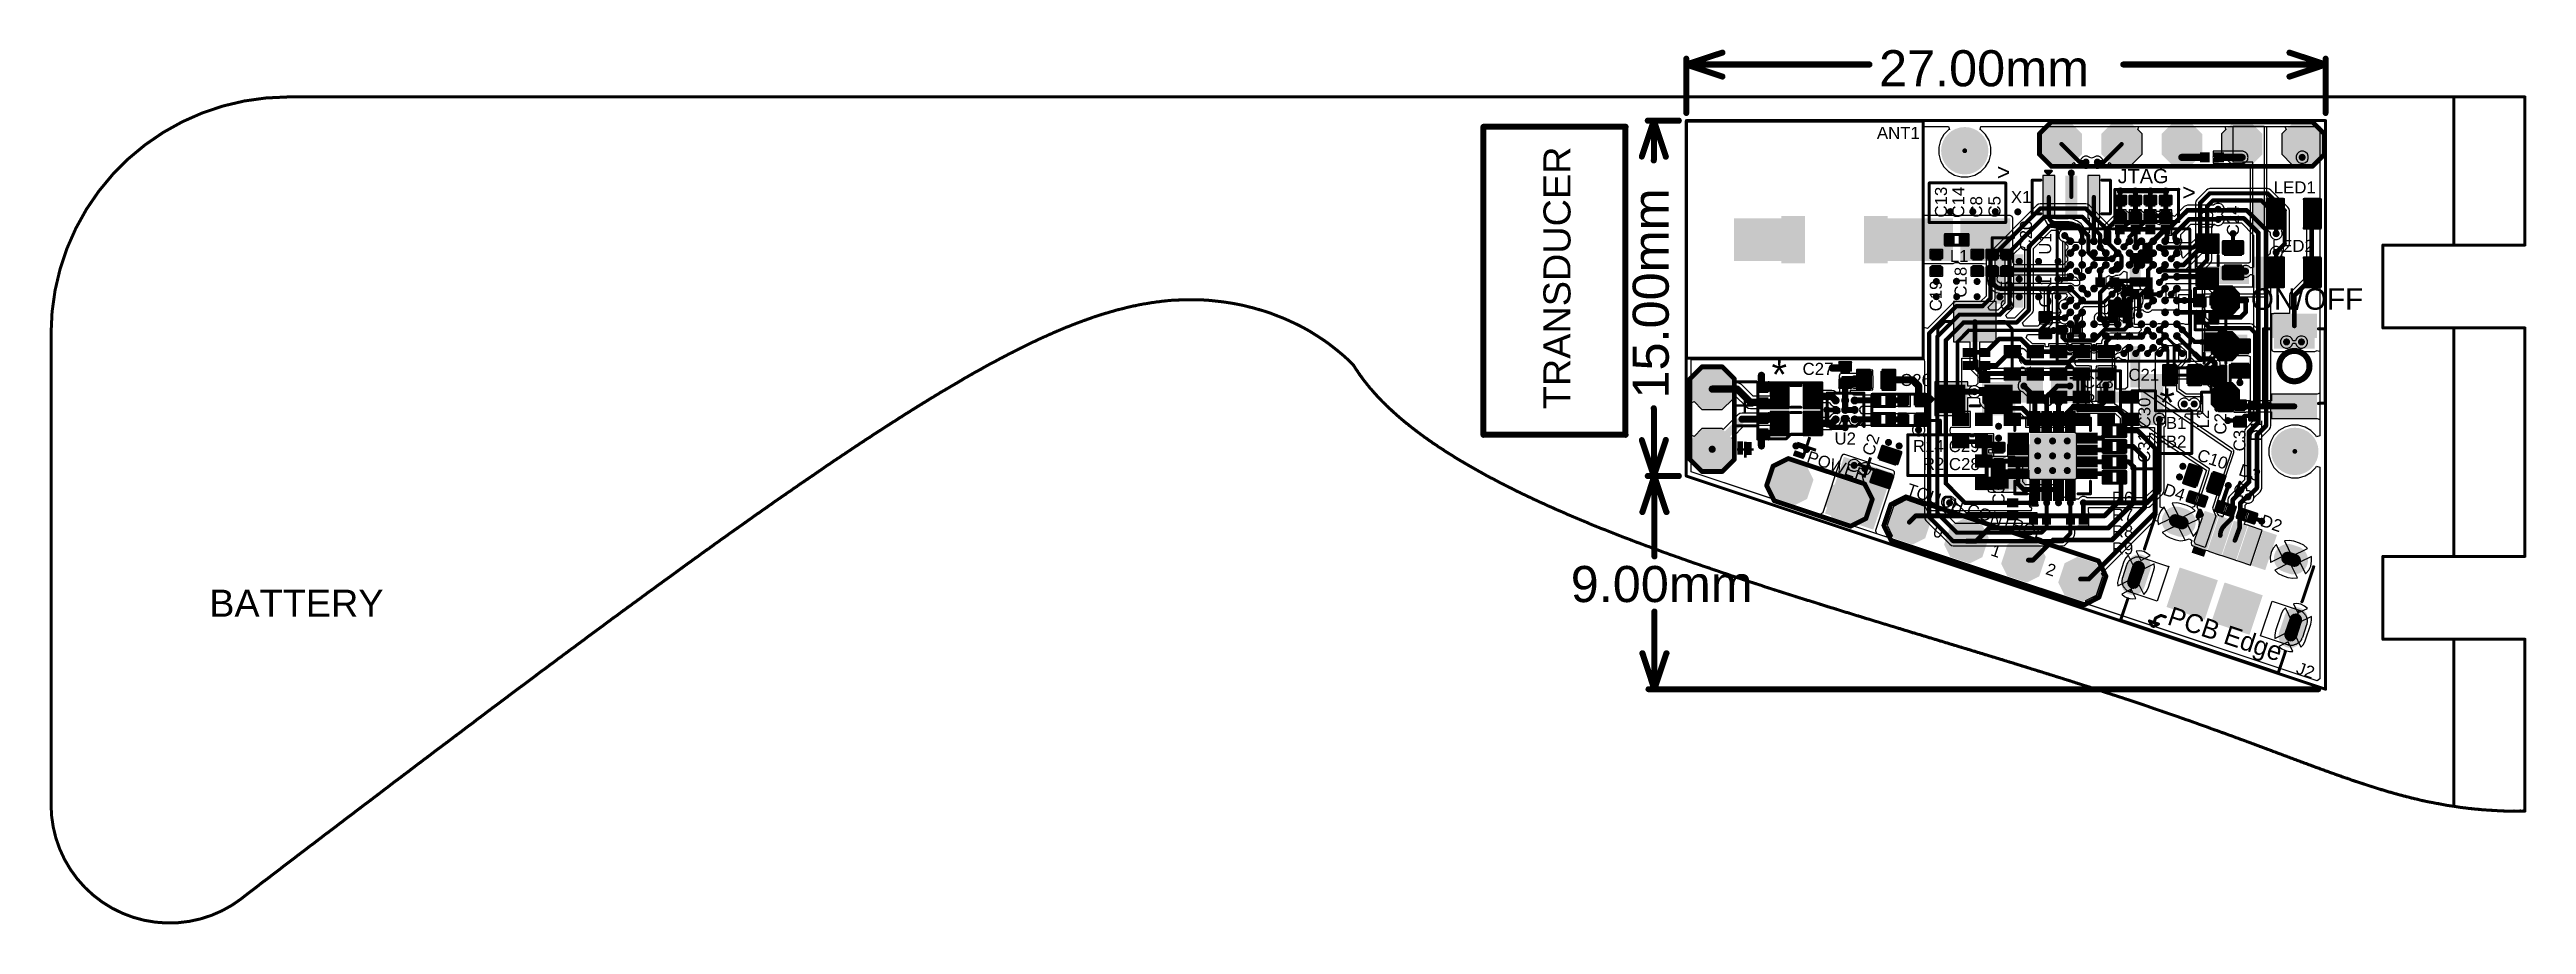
# Model space of a CAD drawing. Header units: millimetres. Extents: x -96 to 8, y -10 to 27.
import ezdxf

# ---------------------------------------------------------------- set-up
doc = ezdxf.new("R2010")
doc.units = ezdxf.units.MM
for name, color, linetype in [('BottomLayer', 5, 'Continuous'), ('BottomPaste', 16, 'Continuous'), ('BottomSolder', 6, 'Continuous'), ('Mechanical1', 6, 'Continuous'), ('Mechanical2', 216, 'Continuous'), ('MultiLayer', 9, 'Continuous'), ('PadHoleLayer', 156, 'Continuous'), ('TopLayer', 1, 'Continuous'), ('TopOverlay', 2, 'Continuous'), ('TopPaste', 8, 'Continuous'), ('TopSolder', 216, 'Continuous'), ('ViaHoleLayer', 16, 'Continuous')]:
    doc.layers.add(name, color=color, linetype=linetype)
doc.styles.add('Arial', font='arial.ttf', dxfattribs={"height": 0.2})

msp = doc.modelspace()

# ---------------------------------------------------------------- texts
at = {"layer": 'Mechanical1', "style": 'Arial'}
msp.add_text('27.00mm', height=1.524, dxfattribs=at).set_placement((-18.86, 25.45))
for s, rotation, p in [('15.00mm', 90, (-27.74, 12.27)), ('9.00mm', 360, (-31.88, 3.68))]:
    msp.add_text(s, height=1.524, rotation=rotation, dxfattribs=at).set_placement(p)
at = {"layer": 'TopOverlay', "style": 'Arial'}
for s, height, p in [('ANT1', 0.508, (-18.95, 23.23)), ('>', 0.7, (-13.89, 21.48)), ('JTAG', 0.6, (-8.78, 21.36)), ('X1', 0.508, (-13.29, 20.52)), ('>', 0.7, (-6.06, 20.63)), ('LED1', 0.508, (-2.19, 20.93)), ('LED2', 0.508, (-2.27, 18.46)), ('L1', 0.508, (-15.87, 18.03)), ('ON/OFF', 0.9, (-3.16, 16.02)), ('-', 0.9, (-4.06, 16.2)), ('*', 1.2, (-23.4, 12.69)), ('C27', 0.508, (-22.09, 13.27)), ('C26', 0.508, (-17.97, 12.8)), ('-', 0.9, (-10.87, 12.78)), ('C23', 0.508, (-10.25, 12.71)), ('C21', 0.508, (-8.33, 13.02)), ('*', 1.2, (-7.02, 11.5)), ('U3', 0.508, (-11.98, 11.96)), ('R1', 0.508, (-10.22, 11.96)), ('U2', 0.508, (-20.74, 10.33)), ('R14', 0.508, (-17.43, 10.01)), ('C29', 0.508, (-15.92, 10.01)), ('FB1', 0.508, (-7.18, 10.99)), ('FB2', 0.508, (-7.18, 10.2)), ('R2', 0.508, (-17.01, 9.26)), ('C28', 0.508, (-15.91, 9.25)), ('R6', 0.508, (-9.03, 7.83)), ('R7', 0.508, (-9.03, 7.12)), ('R8', 0.508, (-9.03, 6.41)), ('R9', 0.508, (-9.03, 5.69))]:
    msp.add_text(s, height=height, dxfattribs=at).set_placement(p)
for s, height, rotation, p in [('TRANSDUCER', 1.143, 90, (-31.89, 11.82)), ('C13', 0.508, 90, (-15.99, 19.91)), ('C14', 0.508, 90, (-15.26, 19.91)), ('C8', 0.508, 90, (-14.5, 19.91)), ('C5', 0.508, 90, (-13.73, 19.91)), ('L3', 0.508, 90, (-4.75, 19.42)), ('C24', 0.508, 90, (-3.66, 19.12)), ('C20', 0.508, 90, (-12.4, 18.48)), ('U1', 0.508, 90, (-11.59, 18.34)), ('C18', 0.508, 90, (-15.16, 16.53)), ('C19', 0.508, 90, (-16.21, 15.95)), ('C15', 0.508, 90, (-13.21, 15.96)), ('C11', 0.508, 90, (-11.59, 16.11)), ('R12', 0.508, 90, (-12.44, 13.16)), ('L+', 1, 270, (-25.01, 13.16)), ('C30', 0.508, 90, (-7.4, 11.01)), ('L2', 0.508, 90, (-4.93, 11.01)), ('C22', 0.508, 90, (-4.19, 10.75)), ('L+', 1, 270, (-24.99, 11.3)), ('+', 1.25, 341.6, (-22.6, 9.81)), ('C2', 0.508, 71.6, (-19.11, 9.81)), ('C31', 0.508, 90, (-7.41, 9.56)), ('C3', 0.508, 90, (-3.38, 10.04)), ('D1', 0.508, 90, (-2.67, 10.46)), ('POWER', 0.5, 341.6, (-21.95, 9.6)), ('+', 1.25, 341.6, (-20.03, 8.95)), ('C10', 0.508, 341.5, (-5.47, 9.68)), ('D3', 0.508, 341.5, (-3.71, 9.05)), ('TOUCH CONTROL', 0.5, 341.6, (-17.74, 8.23)), ('C32', 0.508, 90, (-13.56, 7.76)), ('D4', 0.508, 341.5, (-6.9, 8.22)), ('D2', 0.508, 341.5, (-2.8, 6.91)), ('0', 0.5, 341.6, (-16.62, 6.47)), ('1', 0.5, 341.6, (-14.18, 5.66)), ('2', 0.5, 341.6, (-11.86, 4.87)), ('BATTERY', 1.143, 360, (-89.38, 3.06)), ('J2', 0.508, 341.5, (-1.28, 0.68))]:
    msp.add_text(s, height=height, rotation=rotation, dxfattribs=at).set_placement(p)

# ---------------------------------------------------------------- blocks, each defined once
blk = doc.blocks.new('T____________0_5___B_1')
at = {"layer": 'BottomLayer'}
blk.add_hatch(color=5, dxfattribs=at).paths.add_polyline_path([(0.25, 0.5), (-0.25, 0.5), (-0.5, 0.25), (-0.5, -0.25), (-0.25, -0.5), (0.25, -0.5), (0.5, -0.25), (0.5, 0.25)])
at = {"layer": 'BottomPaste'}
blk.add_hatch(color=16, dxfattribs=at).paths.add_polyline_path([(0.25, 0.5), (-0.25, 0.5), (-0.5, 0.25), (-0.5, -0.25), (-0.25, -0.5), (0.25, -0.5), (0.5, -0.25), (0.5, 0.25)])
at = {"layer": 'BottomSolder'}
blk.add_hatch(color=6, dxfattribs=at).paths.add_polyline_path([(0.3, 0.6), (-0.3, 0.6), (-0.6, 0.3), (-0.6, -0.3), (-0.3, -0.6), (0.3, -0.6), (0.6, -0.3), (0.6, 0.3)])
blk = doc.blocks.new('T____________0_5___B_2')
at = {"layer": 'BottomLayer'}
blk.add_hatch(color=5, dxfattribs=at).paths.add_polyline_path([(0.25, 0.5), (-0.25, 0.5), (-0.5, 0.25), (-0.5, -0.25), (-0.25, -0.5), (0.25, -0.5), (0.5, -0.25), (0.5, 0.25)])
at = {"layer": 'BottomPaste'}
blk.add_hatch(color=16, dxfattribs=at).paths.add_polyline_path([(0.25, 0.5), (-0.25, 0.5), (-0.5, 0.25), (-0.5, -0.25), (-0.25, -0.5), (0.25, -0.5), (0.5, -0.25), (0.5, 0.25)])
at = {"layer": 'BottomSolder'}
blk.add_hatch(color=6, dxfattribs=at).paths.add_polyline_path([(0.3, 0.6), (-0.3, 0.6), (-0.6, 0.3), (-0.6, -0.3), (-0.3, -0.6), (0.3, -0.6), (0.6, -0.3), (0.6, 0.3)])
blk = doc.blocks.new('T____________0_5___B_3')
at = {"layer": 'BottomLayer'}
blk.add_hatch(color=5, dxfattribs=at).paths.add_polyline_path([(0.25, 0.5), (-0.25, 0.5), (-0.5, 0.25), (-0.5, -0.25), (-0.25, -0.5), (0.25, -0.5), (0.5, -0.25), (0.5, 0.25)])
at = {"layer": 'BottomPaste'}
blk.add_hatch(color=16, dxfattribs=at).paths.add_polyline_path([(0.25, 0.5), (-0.25, 0.5), (-0.5, 0.25), (-0.5, -0.25), (-0.25, -0.5), (0.25, -0.5), (0.5, -0.25), (0.5, 0.25)])
at = {"layer": 'BottomSolder'}
blk.add_hatch(color=6, dxfattribs=at).paths.add_polyline_path([(0.3, 0.6), (-0.3, 0.6), (-0.6, 0.3), (-0.6, -0.3), (-0.3, -0.6), (0.3, -0.6), (0.6, -0.3), (0.6, 0.3)])
blk = doc.blocks.new('4_P___SMD_W____CON__4')
at = {"layer": 'TopLayer'}
for points in [[(0.37, 0.75), (-0.37, 0.75), (-0.75, 0.37), (-0.75, -0.37), (-0.37, -0.75), (0.37, -0.75), (0.75, -0.37), (0.75, 0.37)], [(2.91, 0.75), (2.17, 0.75), (1.79, 0.37), (1.79, -0.37), (2.17, -0.75), (2.91, -0.75), (3.29, -0.37), (3.29, 0.37)], [(5.45, 0.75), (4.71, 0.75), (4.33, 0.37), (4.33, -0.37), (4.71, -0.75), (5.45, -0.75), (5.83, -0.37), (5.83, 0.37)], [(7.99, 0.75), (7.25, 0.75), (6.87, 0.37), (6.87, -0.37), (7.25, -0.75), (7.99, -0.75), (8.37, -0.37), (8.37, 0.37)]]:
    blk.add_hatch(color=1, dxfattribs=at).paths.add_polyline_path(points)
at = {"layer": 'TopPaste'}
for points in [[(0.37, 0.75), (-0.37, 0.75), (-0.75, 0.37), (-0.75, -0.37), (-0.37, -0.75), (0.37, -0.75), (0.75, -0.37), (0.75, 0.37)], [(2.91, 0.75), (2.17, 0.75), (1.79, 0.37), (1.79, -0.37), (2.17, -0.75), (2.91, -0.75), (3.29, -0.37), (3.29, 0.37)], [(5.45, 0.75), (4.71, 0.75), (4.33, 0.37), (4.33, -0.37), (4.71, -0.75), (5.45, -0.75), (5.83, -0.37), (5.83, 0.37)], [(7.99, 0.75), (7.25, 0.75), (6.87, 0.37), (6.87, -0.37), (7.25, -0.75), (7.99, -0.75), (8.37, -0.37), (8.37, 0.37)]]:
    blk.add_hatch(color=8, dxfattribs=at).paths.add_polyline_path(points)
at = {"layer": 'TopSolder'}
for points in [[(0.43, 0.85), (-0.43, 0.85), (-0.85, 0.43), (-0.85, -0.43), (-0.43, -0.85), (0.43, -0.85), (0.85, -0.43), (0.85, 0.43)], [(2.97, 0.85), (2.11, 0.85), (1.69, 0.43), (1.69, -0.43), (2.11, -0.85), (2.97, -0.85), (3.39, -0.43), (3.39, 0.43)], [(5.51, 0.85), (4.65, 0.85), (4.23, 0.43), (4.23, -0.43), (4.65, -0.85), (5.51, -0.85), (5.93, -0.43), (5.93, 0.43)], [(8.05, 0.85), (7.19, 0.85), (6.77, 0.43), (6.77, -0.43), (7.19, -0.85), (8.05, -0.85), (8.47, -0.43), (8.47, 0.43)]]:
    blk.add_hatch(color=216, dxfattribs=at).paths.add_polyline_path(points)
at = {"layer": 'TopOverlay', "const_width": 0.2}
for points in [[(-0.98, 0.46), (-0.48, 0.97)], [(-0.48, 0.97), (-0.38, 0.97)], [(-0.38, 0.97), (8.1, 0.97)], [(8.1, 0.97), (8.6, 0.46)], [(-0.98, -0.47), (-0.98, 0.46)], [(8.6, -0.48), (8.6, 0.46)], [(-0.98, -0.47), (-0.49, -0.97)], [(-0.49, -0.97), (8.12, -0.97)], [(8.12, -0.97), (8.6, -0.48)]]:
    blk.add_lwpolyline(points, dxfattribs=at)
at = {"layer": 'TopOverlay', "const_width": 0.1}
for points in [[(-0.53, 0.97, 1), (-0.43, 0.97, 1)], [(-0.53, 0.97, 1), (-0.43, 0.97, 1)], [(-0.43, 0.97, 1), (-0.33, 0.97, 1)], [(-0.43, 0.97, 1), (-0.33, 0.97, 1)], [(8.05, 0.97, 1), (8.15, 0.97, 1)], [(8.05, 0.97, 1), (8.15, 0.97, 1)], [(-1.03, 0.46, 1), (-0.93, 0.46, 1)], [(-1.03, 0.46, 1), (-0.93, 0.46, 1)], [(8.55, 0.46, 1), (8.65, 0.46, 1)], [(8.55, 0.46, 1), (8.65, 0.46, 1)], [(-1.03, -0.47, 1), (-0.93, -0.47, 1)], [(-1.03, -0.47, 1), (-0.93, -0.47, 1)], [(-0.54, -0.97, 1), (-0.44, -0.97, 1)], [(-0.54, -0.97, 1), (-0.44, -0.97, 1)], [(8.07, -0.97, 1), (8.17, -0.97, 1)], [(8.07, -0.97, 1), (8.17, -0.97, 1)], [(8.55, -0.48, 1), (8.65, -0.48, 1)], [(8.55, -0.48, 1), (8.65, -0.48, 1)]]:
    blk.add_lwpolyline(points, format="xyb", close=True, dxfattribs=at)
blk = doc.blocks.new('9_DSBGA_5')
at = {"layer": 'TopLayer'}
h = blk.add_hatch(color=1, dxfattribs=at)
edge = h.paths.add_edge_path()
edge.add_arc((-0.4, 0.4), 0.115, 0, 360)
h = blk.add_hatch(color=1, dxfattribs=at)
edge = h.paths.add_edge_path()
edge.add_arc((-0.4, 0), 0.115, 0, 360)
h = blk.add_hatch(color=1, dxfattribs=at)
edge = h.paths.add_edge_path()
edge.add_arc((0, 0.4), 0.115, 0, 360)
h = blk.add_hatch(color=1, dxfattribs=at)
edge = h.paths.add_edge_path()
edge.add_arc((0, 0), 0.115, 0, 360)
h = blk.add_hatch(color=1, dxfattribs=at)
edge = h.paths.add_edge_path()
edge.add_arc((0.4, 0.4), 0.115, 0, 360)
h = blk.add_hatch(color=1, dxfattribs=at)
edge = h.paths.add_edge_path()
edge.add_arc((0.4, 0), 0.115, 0, 360)
h = blk.add_hatch(color=1, dxfattribs=at)
edge = h.paths.add_edge_path()
edge.add_arc((-0.4, -0.4), 0.115, 0, 360)
h = blk.add_hatch(color=1, dxfattribs=at)
edge = h.paths.add_edge_path()
edge.add_arc((0, -0.4), 0.115, 0, 360)
h = blk.add_hatch(color=1, dxfattribs=at)
edge = h.paths.add_edge_path()
edge.add_arc((0.4, -0.4), 0.115, 0, 360)
at = {"layer": 'TopPaste'}
h = blk.add_hatch(color=8, dxfattribs=at)
edge = h.paths.add_edge_path()
edge.add_arc((-0.4, 0.4), 0.115, 0, 360)
h = blk.add_hatch(color=8, dxfattribs=at)
edge = h.paths.add_edge_path()
edge.add_arc((-0.4, 0), 0.115, 0, 360)
h = blk.add_hatch(color=8, dxfattribs=at)
edge = h.paths.add_edge_path()
edge.add_arc((0, 0.4), 0.115, 0, 360)
h = blk.add_hatch(color=8, dxfattribs=at)
edge = h.paths.add_edge_path()
edge.add_arc((0, 0), 0.115, 0, 360)
h = blk.add_hatch(color=8, dxfattribs=at)
edge = h.paths.add_edge_path()
edge.add_arc((0.4, 0.4), 0.115, 0, 360)
h = blk.add_hatch(color=8, dxfattribs=at)
edge = h.paths.add_edge_path()
edge.add_arc((0.4, 0), 0.115, 0, 360)
h = blk.add_hatch(color=8, dxfattribs=at)
edge = h.paths.add_edge_path()
edge.add_arc((-0.4, -0.4), 0.115, 0, 360)
h = blk.add_hatch(color=8, dxfattribs=at)
edge = h.paths.add_edge_path()
edge.add_arc((0, -0.4), 0.115, 0, 360)
h = blk.add_hatch(color=8, dxfattribs=at)
edge = h.paths.add_edge_path()
edge.add_arc((0.4, -0.4), 0.115, 0, 360)
at = {"layer": 'TopSolder'}
h = blk.add_hatch(color=216, dxfattribs=at)
edge = h.paths.add_edge_path()
edge.add_arc((-0.4, 0.4), 0.17, 0, 360)
h = blk.add_hatch(color=216, dxfattribs=at)
edge = h.paths.add_edge_path()
edge.add_arc((-0.4, 0), 0.17, 0, 360)
h = blk.add_hatch(color=216, dxfattribs=at)
edge = h.paths.add_edge_path()
edge.add_arc((0, 0.4), 0.17, 0, 360)
h = blk.add_hatch(color=216, dxfattribs=at)
edge = h.paths.add_edge_path()
edge.add_arc((0, 0), 0.17, 0, 360)
h = blk.add_hatch(color=216, dxfattribs=at)
edge = h.paths.add_edge_path()
edge.add_arc((0.4, 0.4), 0.17, 0, 360)
h = blk.add_hatch(color=216, dxfattribs=at)
edge = h.paths.add_edge_path()
edge.add_arc((0.4, 0), 0.17, 0, 360)
h = blk.add_hatch(color=216, dxfattribs=at)
edge = h.paths.add_edge_path()
edge.add_arc((-0.4, -0.4), 0.17, 0, 360)
h = blk.add_hatch(color=216, dxfattribs=at)
edge = h.paths.add_edge_path()
edge.add_arc((0, -0.4), 0.17, 0, 360)
h = blk.add_hatch(color=216, dxfattribs=at)
edge = h.paths.add_edge_path()
edge.add_arc((0.4, -0.4), 0.17, 0, 360)
at = {"layer": 'TopOverlay', "const_width": 0.127}
for points in [[(-0.73, 0.63), (-0.8, 0.7)], [(-0.8, 0.65), (-0.8, 0.55)], [(-0.73, 0.62), (-0.8, 0.55)], [(-0.46, 0.69), (-0.79, 0.36)], [(-0.79, 0.36), (-0.79, -0.71)], [(0.76, 0.69), (-0.46, 0.69)], [(0.76, 0.69), (0.76, -0.71)], [(0.76, -0.71), (-0.79, -0.71)]]:
    blk.add_lwpolyline(points, dxfattribs=at)
at = {"layer": 'TopOverlay', "const_width": 0.0635}
for points in [[(-0.83, 0.7, 1), (-0.77, 0.7, 1)], [(-0.83, 0.65, 1), (-0.77, 0.65, 1)], [(-0.83, 0.55, 1), (-0.77, 0.55, 1)], [(-0.83, 0.55, 1), (-0.77, 0.55, 1)], [(-0.82, 0.36, 1), (-0.76, 0.36, 1)], [(-0.82, 0.36, 1), (-0.76, 0.36, 1)], [(-0.76, 0.63, 1), (-0.69, 0.63, 1)], [(-0.76, 0.62, 1), (-0.69, 0.62, 1)], [(-0.49, 0.69, 1), (-0.43, 0.69, 1)], [(-0.49, 0.69, 1), (-0.43, 0.69, 1)], [(0.73, 0.69, 1), (0.79, 0.69, 1)], [(0.73, 0.69, 1), (0.79, 0.69, 1)], [(-0.82, -0.71, 1), (-0.76, -0.71, 1)], [(-0.82, -0.71, 1), (-0.76, -0.71, 1)], [(0.73, -0.71, 1), (0.79, -0.71, 1)], [(0.73, -0.71, 1), (0.79, -0.71, 1)]]:
    blk.add_lwpolyline(points, format="xyb", close=True, dxfattribs=at)
blk = doc.blocks.new('SMD3213_3P_6')
at = {"layer": 'TopLayer'}
for points in [[(-1.1, 0.8), (-0.8, 0.8), (-0.8, -0.8), (-1.1, -0.8)], [(-0.15, 0.8), (0.15, 0.8), (0.15, -0.8), (-0.15, -0.8)], [(0.8, 0.8), (1.1, 0.8), (1.1, -0.8), (0.8, -0.8)]]:
    blk.add_hatch(color=1, dxfattribs=at).paths.add_polyline_path(points)
at = {"layer": 'TopPaste'}
for points in [[(-1.1, 0.8), (-0.8, 0.8), (-0.8, -0.8), (-1.1, -0.8)], [(-0.15, 0.8), (0.15, 0.8), (0.15, -0.8), (-0.15, -0.8)], [(0.8, 0.8), (1.1, 0.8), (1.1, -0.8), (0.8, -0.8)]]:
    blk.add_hatch(color=8, dxfattribs=at).paths.add_polyline_path(points)
at = {"layer": 'TopSolder'}
for points in [[(-1.2, 0.9), (-0.7, 0.9), (-0.7, -0.9), (-1.2, -0.9)], [(-0.25, 0.9), (0.25, 0.9), (0.25, -0.9), (-0.25, -0.9)], [(0.7, 0.9), (1.2, 0.9), (1.2, -0.9), (0.7, -0.9)]]:
    blk.add_hatch(color=216, dxfattribs=at).paths.add_polyline_path(points)
at = {"layer": 'TopOverlay', "const_width": 0.127}
for points in [[(-1.09, 1.09), (-0.97, 0.97)], [(-1.09, 1.09), (-0.84, 1.09)], [(-0.97, 0.97), (-0.84, 1.09)], [(-1.65, -0.71), (-1.65, 0.71)], [(-1.65, 0.71), (-1.3, 0.71)], [(1.3, 0.71), (1.65, 0.71)], [(1.65, -0.71), (1.65, 0.71)], [(-1.65, -0.71), (-1.3, -0.71)], [(1.3, -0.71), (1.65, -0.71)]]:
    blk.add_lwpolyline(points, dxfattribs=at)
at = {"layer": 'TopOverlay', "const_width": 0.0635}
for points in [[(-1.12, 1.09, 1), (-1.06, 1.09, 1)], [(-1.12, 1.09, 1), (-1.06, 1.09, 1)], [(-0.87, 1.09, 1), (-0.81, 1.09, 1)], [(-0.87, 1.09, 1), (-0.81, 1.09, 1)], [(-1.68, 0.71, 1), (-1.62, 0.71, 1)], [(-1.68, 0.71, 1), (-1.62, 0.71, 1)], [(-1.33, 0.71, 1), (-1.26, 0.71, 1)], [(-1, 0.97, 1), (-0.93, 0.97, 1)], [(-1, 0.97, 1), (-0.93, 0.97, 1)], [(1.26, 0.71, 1), (1.33, 0.71, 1)], [(1.62, 0.71, 1), (1.68, 0.71, 1)], [(1.62, 0.71, 1), (1.68, 0.71, 1)], [(-1.68, -0.71, 1), (-1.62, -0.71, 1)], [(-1.68, -0.71, 1), (-1.62, -0.71, 1)], [(-1.33, -0.71, 1), (-1.26, -0.71, 1)], [(1.26, -0.71, 1), (1.33, -0.71, 1)], [(1.62, -0.71, 1), (1.68, -0.71, 1)], [(1.62, -0.71, 1), (1.68, -0.71, 1)]]:
    blk.add_lwpolyline(points, format="xyb", close=True, dxfattribs=at)
blk = doc.blocks.new('16_QFN__3_3___7')
at = {"layer": 'TopLayer'}
for points in [[(-0.88, 1.8), (-0.63, 1.8), (-0.63, 1.1), (-0.88, 1.1)], [(-0.38, 1.8), (-0.13, 1.8), (-0.13, 1.1), (-0.38, 1.1)], [(0.12, 1.8), (0.37, 1.8), (0.37, 1.1), (0.12, 1.1)], [(0.62, 1.8), (0.87, 1.8), (0.87, 1.1), (0.62, 1.1)], [(-1.1, 0.87), (-1.1, 0.62), (-1.8, 0.62), (-1.8, 0.87)], [(-1.1, 0.37), (-1.1, 0.12), (-1.8, 0.12), (-1.8, 0.37)], [(-0.85, 0.85), (0.85, 0.85), (0.85, -0.85), (-0.85, -0.85)], [(1.8, 0.87), (1.8, 0.62), (1.1, 0.62), (1.1, 0.87)], [(1.8, 0.37), (1.8, 0.12), (1.1, 0.12), (1.1, 0.37)], [(-1.1, -0.13), (-1.1, -0.38), (-1.8, -0.38), (-1.8, -0.13)], [(-1.1, -0.63), (-1.1, -0.88), (-1.8, -0.88), (-1.8, -0.63)], [(1.8, -0.13), (1.8, -0.38), (1.1, -0.38), (1.1, -0.13)], [(1.8, -0.63), (1.8, -0.88), (1.1, -0.88), (1.1, -0.63)], [(-0.88, -1.1), (-0.63, -1.1), (-0.63, -1.8), (-0.88, -1.8)], [(-0.38, -1.1), (-0.13, -1.1), (-0.13, -1.8), (-0.38, -1.8)], [(0.12, -1.1), (0.37, -1.1), (0.37, -1.8), (0.12, -1.8)], [(0.62, -1.1), (0.87, -1.1), (0.87, -1.8), (0.62, -1.8)]]:
    blk.add_hatch(color=1, dxfattribs=at).paths.add_polyline_path(points)
at = {"layer": 'TopPaste'}
for points in [[(-0.88, 1.8), (-0.63, 1.8), (-0.63, 1.1), (-0.88, 1.1)], [(-0.38, 1.8), (-0.13, 1.8), (-0.13, 1.1), (-0.38, 1.1)], [(0.12, 1.8), (0.37, 1.8), (0.37, 1.1), (0.12, 1.1)], [(0.62, 1.8), (0.87, 1.8), (0.87, 1.1), (0.62, 1.1)], [(-1.1, 0.87), (-1.1, 0.62), (-1.8, 0.62), (-1.8, 0.87)], [(-1.1, 0.37), (-1.1, 0.12), (-1.8, 0.12), (-1.8, 0.37)], [(-0.85, 0.85), (0.85, 0.85), (0.85, -0.85), (-0.85, -0.85)], [(1.8, 0.87), (1.8, 0.62), (1.1, 0.62), (1.1, 0.87)], [(1.8, 0.37), (1.8, 0.12), (1.1, 0.12), (1.1, 0.37)], [(-1.1, -0.13), (-1.1, -0.38), (-1.8, -0.38), (-1.8, -0.13)], [(-1.1, -0.63), (-1.1, -0.88), (-1.8, -0.88), (-1.8, -0.63)], [(1.8, -0.13), (1.8, -0.38), (1.1, -0.38), (1.1, -0.13)], [(1.8, -0.63), (1.8, -0.88), (1.1, -0.88), (1.1, -0.63)], [(-0.88, -1.1), (-0.63, -1.1), (-0.63, -1.8), (-0.88, -1.8)], [(-0.38, -1.1), (-0.13, -1.1), (-0.13, -1.8), (-0.38, -1.8)], [(0.12, -1.1), (0.37, -1.1), (0.37, -1.8), (0.12, -1.8)], [(0.62, -1.1), (0.87, -1.1), (0.87, -1.8), (0.62, -1.8)]]:
    blk.add_hatch(color=8, dxfattribs=at).paths.add_polyline_path(points)
at = {"layer": 'TopSolder'}
for points in [[(-0.98, 1.9), (-0.52, 1.9), (-0.52, 1), (-0.98, 1)], [(-0.48, 1.9), (-0.02, 1.9), (-0.02, 1), (-0.48, 1)], [(0.02, 1.9), (0.48, 1.9), (0.48, 1), (0.02, 1)], [(0.52, 1.9), (0.98, 1.9), (0.98, 1), (0.52, 1)], [(-1, 0.98), (-1, 0.52), (-1.9, 0.52), (-1.9, 0.98)], [(-1, 0.48), (-1, 0.02), (-1.9, 0.02), (-1.9, 0.48)], [(-0.95, 0.95), (0.95, 0.95), (0.95, -0.95), (-0.95, -0.95)], [(1.9, 0.98), (1.9, 0.52), (1, 0.52), (1, 0.98)], [(1.9, 0.48), (1.9, 0.02), (1, 0.02), (1, 0.48)], [(-1, -0.02), (-1, -0.48), (-1.9, -0.48), (-1.9, -0.02)], [(-1, -0.52), (-1, -0.98), (-1.9, -0.98), (-1.9, -0.52)], [(-0.98, -1), (-0.52, -1), (-0.52, -1.9), (-0.98, -1.9)], [(-0.48, -1), (-0.02, -1), (-0.02, -1.9), (-0.48, -1.9)], [(0.02, -1), (0.48, -1), (0.48, -1.9), (0.02, -1.9)], [(0.52, -1), (0.98, -1), (0.98, -1.9), (0.52, -1.9)], [(1.9, -0.02), (1.9, -0.48), (1, -0.48), (1, -0.02)], [(1.9, -0.52), (1.9, -0.98), (1, -0.98), (1, -0.52)]]:
    blk.add_hatch(color=216, dxfattribs=at).paths.add_polyline_path(points)
at = {"layer": 'TopOverlay', "const_width": 0.127}
for points in [[(-1.6, 1.6), (-1.07, 1.6)], [(-1.6, 1.6), (-1.6, 1.07)], [(1.07, 1.6), (1.6, 1.6)], [(1.6, 1.6), (1.6, 1.07)], [(-2.08, 0.89), (-2.08, 0.64)], [(-2.08, 0.89), (-1.96, 0.76)], [(-1.96, 0.76), (-2.08, 0.64)], [(-1.6, -1.07), (-1.6, -1.6)], [(1.6, -1.07), (1.6, -1.6)], [(-1.6, -1.6), (-1.07, -1.6)], [(1.07, -1.6), (1.6, -1.6)]]:
    blk.add_lwpolyline(points, dxfattribs=at)
at = {"layer": 'TopOverlay', "const_width": 0.0635}
for points in [[(-1.63, 1.6, 1), (-1.57, 1.6, 1)], [(-1.63, 1.6, 1), (-1.57, 1.6, 1)], [(-1.63, 1.07, 1), (-1.57, 1.07, 1)], [(-1.1, 1.6, 1), (-1.04, 1.6, 1)], [(1.04, 1.6, 1), (1.1, 1.6, 1)], [(1.57, 1.6, 1), (1.63, 1.6, 1)], [(1.57, 1.6, 1), (1.63, 1.6, 1)], [(1.57, 1.07, 1), (1.63, 1.07, 1)], [(-2.11, 0.89, 1), (-2.05, 0.89, 1)], [(-2.11, 0.89, 1), (-2.05, 0.89, 1)], [(-2.11, 0.64, 1), (-2.05, 0.64, 1)], [(-2.11, 0.64, 1), (-2.05, 0.64, 1)], [(-1.99, 0.76, 1), (-1.92, 0.76, 1)], [(-1.99, 0.76, 1), (-1.92, 0.76, 1)], [(-1.63, -1.07, 1), (-1.57, -1.07, 1)], [(1.57, -1.07, 1), (1.63, -1.07, 1)], [(-1.63, -1.6, 1), (-1.57, -1.6, 1)], [(-1.63, -1.6, 1), (-1.57, -1.6, 1)], [(-1.1, -1.6, 1), (-1.04, -1.6, 1)], [(1.04, -1.6, 1), (1.1, -1.6, 1)], [(1.57, -1.6, 1), (1.63, -1.6, 1)], [(1.57, -1.6, 1), (1.63, -1.6, 1)]]:
    blk.add_lwpolyline(points, format="xyb", close=True, dxfattribs=at)
blk = doc.blocks.new('82_VFBGA_8')
at = {"layer": 'TopLayer'}
h = blk.add_hatch(color=1, dxfattribs=at)
edge = h.paths.add_edge_path()
edge.add_arc((-2.25, 2.25), 0.11, 0, 360)
h = blk.add_hatch(color=1, dxfattribs=at)
edge = h.paths.add_edge_path()
edge.add_arc((-1.75, 2.25), 0.11, 0, 360)
h = blk.add_hatch(color=1, dxfattribs=at)
edge = h.paths.add_edge_path()
edge.add_arc((-1.25, 2.25), 0.11, 0, 360)
h = blk.add_hatch(color=1, dxfattribs=at)
edge = h.paths.add_edge_path()
edge.add_arc((-0.75, 2.25), 0.11, 0, 360)
h = blk.add_hatch(color=1, dxfattribs=at)
edge = h.paths.add_edge_path()
edge.add_arc((-0.25, 2.25), 0.11, 0, 360)
h = blk.add_hatch(color=1, dxfattribs=at)
edge = h.paths.add_edge_path()
edge.add_arc((0.25, 2.25), 0.11, 0, 360)
h = blk.add_hatch(color=1, dxfattribs=at)
edge = h.paths.add_edge_path()
edge.add_arc((0.75, 2.25), 0.11, 0, 360)
h = blk.add_hatch(color=1, dxfattribs=at)
edge = h.paths.add_edge_path()
edge.add_arc((1.25, 2.25), 0.11, 0, 360)
h = blk.add_hatch(color=1, dxfattribs=at)
edge = h.paths.add_edge_path()
edge.add_arc((1.75, 2.25), 0.11, 0, 360)
h = blk.add_hatch(color=1, dxfattribs=at)
edge = h.paths.add_edge_path()
edge.add_arc((2.25, 2.25), 0.11, 0, 360)
h = blk.add_hatch(color=1, dxfattribs=at)
edge = h.paths.add_edge_path()
edge.add_arc((-2.25, 1.75), 0.11, 0, 360)
h = blk.add_hatch(color=1, dxfattribs=at)
edge = h.paths.add_edge_path()
edge.add_arc((-2.25, 1.25), 0.11, 0, 360)
h = blk.add_hatch(color=1, dxfattribs=at)
edge = h.paths.add_edge_path()
edge.add_arc((-1.75, 1.75), 0.11, 0, 360)
h = blk.add_hatch(color=1, dxfattribs=at)
edge = h.paths.add_edge_path()
edge.add_arc((-1.75, 1.25), 0.11, 0, 360)
h = blk.add_hatch(color=1, dxfattribs=at)
edge = h.paths.add_edge_path()
edge.add_arc((-1.25, 1.75), 0.11, 0, 360)
h = blk.add_hatch(color=1, dxfattribs=at)
edge = h.paths.add_edge_path()
edge.add_arc((-1.25, 1.25), 0.11, 0, 360)
h = blk.add_hatch(color=1, dxfattribs=at)
edge = h.paths.add_edge_path()
edge.add_arc((-0.75, 1.75), 0.11, 0, 360)
h = blk.add_hatch(color=1, dxfattribs=at)
edge = h.paths.add_edge_path()
edge.add_arc((-0.25, 1.75), 0.11, 0, 360)
h = blk.add_hatch(color=1, dxfattribs=at)
edge = h.paths.add_edge_path()
edge.add_arc((0.25, 1.75), 0.11, 0, 360)
h = blk.add_hatch(color=1, dxfattribs=at)
edge = h.paths.add_edge_path()
edge.add_arc((0.25, 1.25), 0.11, 0, 360)
h = blk.add_hatch(color=1, dxfattribs=at)
edge = h.paths.add_edge_path()
edge.add_arc((0.75, 1.75), 0.11, 0, 360)
h = blk.add_hatch(color=1, dxfattribs=at)
edge = h.paths.add_edge_path()
edge.add_arc((1.25, 1.75), 0.11, 0, 360)
h = blk.add_hatch(color=1, dxfattribs=at)
edge = h.paths.add_edge_path()
edge.add_arc((1.25, 1.25), 0.11, 0, 360)
h = blk.add_hatch(color=1, dxfattribs=at)
edge = h.paths.add_edge_path()
edge.add_arc((1.75, 1.75), 0.11, 0, 360)
h = blk.add_hatch(color=1, dxfattribs=at)
edge = h.paths.add_edge_path()
edge.add_arc((1.75, 1.25), 0.11, 0, 360)
h = blk.add_hatch(color=1, dxfattribs=at)
edge = h.paths.add_edge_path()
edge.add_arc((2.25, 1.75), 0.11, 0, 360)
h = blk.add_hatch(color=1, dxfattribs=at)
edge = h.paths.add_edge_path()
edge.add_arc((2.25, 1.25), 0.11, 0, 360)
h = blk.add_hatch(color=1, dxfattribs=at)
edge = h.paths.add_edge_path()
edge.add_arc((-2.25, 0.75), 0.11, 0, 360)
h = blk.add_hatch(color=1, dxfattribs=at)
edge = h.paths.add_edge_path()
edge.add_arc((-2.25, 0.25), 0.11, 0, 360)
h = blk.add_hatch(color=1, dxfattribs=at)
edge = h.paths.add_edge_path()
edge.add_arc((-1.75, 0.75), 0.11, 0, 360)
h = blk.add_hatch(color=1, dxfattribs=at)
edge = h.paths.add_edge_path()
edge.add_arc((-1.75, 0.25), 0.11, 0, 360)
h = blk.add_hatch(color=1, dxfattribs=at)
edge = h.paths.add_edge_path()
edge.add_arc((-1.25, 0.75), 0.11, 0, 360)
h = blk.add_hatch(color=1, dxfattribs=at)
edge = h.paths.add_edge_path()
edge.add_arc((-1.25, 0.25), 0.11, 0, 360)
h = blk.add_hatch(color=1, dxfattribs=at)
edge = h.paths.add_edge_path()
edge.add_arc((-0.25, 0.25), 0.11, 0, 360)
h = blk.add_hatch(color=1, dxfattribs=at)
edge = h.paths.add_edge_path()
edge.add_arc((0.25, 0.25), 0.11, 0, 360)
h = blk.add_hatch(color=1, dxfattribs=at)
edge = h.paths.add_edge_path()
edge.add_arc((1.25, 0.75), 0.11, 0, 360)
h = blk.add_hatch(color=1, dxfattribs=at)
edge = h.paths.add_edge_path()
edge.add_arc((1.25, 0.25), 0.11, 0, 360)
h = blk.add_hatch(color=1, dxfattribs=at)
edge = h.paths.add_edge_path()
edge.add_arc((1.75, 0.75), 0.11, 0, 360)
h = blk.add_hatch(color=1, dxfattribs=at)
edge = h.paths.add_edge_path()
edge.add_arc((1.75, 0.25), 0.11, 0, 360)
h = blk.add_hatch(color=1, dxfattribs=at)
edge = h.paths.add_edge_path()
edge.add_arc((2.25, 0.75), 0.11, 0, 360)
h = blk.add_hatch(color=1, dxfattribs=at)
edge = h.paths.add_edge_path()
edge.add_arc((2.25, 0.25), 0.11, 0, 360)
h = blk.add_hatch(color=1, dxfattribs=at)
edge = h.paths.add_edge_path()
edge.add_arc((-2.25, -0.25), 0.11, 0, 360)
h = blk.add_hatch(color=1, dxfattribs=at)
edge = h.paths.add_edge_path()
edge.add_arc((-2.25, -0.75), 0.11, 0, 360)
h = blk.add_hatch(color=1, dxfattribs=at)
edge = h.paths.add_edge_path()
edge.add_arc((-1.75, -0.25), 0.11, 0, 360)
h = blk.add_hatch(color=1, dxfattribs=at)
edge = h.paths.add_edge_path()
edge.add_arc((-1.75, -0.75), 0.11, 0, 360)
h = blk.add_hatch(color=1, dxfattribs=at)
edge = h.paths.add_edge_path()
edge.add_arc((-1.25, -0.25), 0.11, 0, 360)
h = blk.add_hatch(color=1, dxfattribs=at)
edge = h.paths.add_edge_path()
edge.add_arc((-1.25, -0.75), 0.11, 0, 360)
h = blk.add_hatch(color=1, dxfattribs=at)
edge = h.paths.add_edge_path()
edge.add_arc((-0.25, -0.25), 0.11, 0, 360)
h = blk.add_hatch(color=1, dxfattribs=at)
edge = h.paths.add_edge_path()
edge.add_arc((0.25, -0.25), 0.11, 0, 360)
h = blk.add_hatch(color=1, dxfattribs=at)
edge = h.paths.add_edge_path()
edge.add_arc((1.25, -0.25), 0.11, 0, 360)
h = blk.add_hatch(color=1, dxfattribs=at)
edge = h.paths.add_edge_path()
edge.add_arc((1.25, -0.75), 0.11, 0, 360)
h = blk.add_hatch(color=1, dxfattribs=at)
edge = h.paths.add_edge_path()
edge.add_arc((1.75, -0.25), 0.11, 0, 360)
h = blk.add_hatch(color=1, dxfattribs=at)
edge = h.paths.add_edge_path()
edge.add_arc((1.75, -0.75), 0.11, 0, 360)
h = blk.add_hatch(color=1, dxfattribs=at)
edge = h.paths.add_edge_path()
edge.add_arc((2.25, -0.25), 0.11, 0, 360)
h = blk.add_hatch(color=1, dxfattribs=at)
edge = h.paths.add_edge_path()
edge.add_arc((2.25, -0.75), 0.11, 0, 360)
h = blk.add_hatch(color=1, dxfattribs=at)
edge = h.paths.add_edge_path()
edge.add_arc((-2.25, -1.25), 0.11, 0, 360)
h = blk.add_hatch(color=1, dxfattribs=at)
edge = h.paths.add_edge_path()
edge.add_arc((-2.25, -1.75), 0.11, 0, 360)
h = blk.add_hatch(color=1, dxfattribs=at)
edge = h.paths.add_edge_path()
edge.add_arc((-1.75, -1.25), 0.11, 0, 360)
h = blk.add_hatch(color=1, dxfattribs=at)
edge = h.paths.add_edge_path()
edge.add_arc((-1.75, -1.75), 0.11, 0, 360)
h = blk.add_hatch(color=1, dxfattribs=at)
edge = h.paths.add_edge_path()
edge.add_arc((-1.25, -1.25), 0.11, 0, 360)
h = blk.add_hatch(color=1, dxfattribs=at)
edge = h.paths.add_edge_path()
edge.add_arc((-1.25, -1.75), 0.11, 0, 360)
h = blk.add_hatch(color=1, dxfattribs=at)
edge = h.paths.add_edge_path()
edge.add_arc((-0.75, -1.75), 0.11, 0, 360)
h = blk.add_hatch(color=1, dxfattribs=at)
edge = h.paths.add_edge_path()
edge.add_arc((-0.25, -1.25), 0.11, 0, 360)
h = blk.add_hatch(color=1, dxfattribs=at)
edge = h.paths.add_edge_path()
edge.add_arc((-0.25, -1.75), 0.11, 0, 360)
h = blk.add_hatch(color=1, dxfattribs=at)
edge = h.paths.add_edge_path()
edge.add_arc((0.25, -1.75), 0.11, 0, 360)
h = blk.add_hatch(color=1, dxfattribs=at)
edge = h.paths.add_edge_path()
edge.add_arc((0.75, -1.75), 0.11, 0, 360)
h = blk.add_hatch(color=1, dxfattribs=at)
edge = h.paths.add_edge_path()
edge.add_arc((1.25, -1.25), 0.11, 0, 360)
h = blk.add_hatch(color=1, dxfattribs=at)
edge = h.paths.add_edge_path()
edge.add_arc((1.25, -1.75), 0.11, 0, 360)
h = blk.add_hatch(color=1, dxfattribs=at)
edge = h.paths.add_edge_path()
edge.add_arc((1.75, -1.25), 0.11, 0, 360)
h = blk.add_hatch(color=1, dxfattribs=at)
edge = h.paths.add_edge_path()
edge.add_arc((1.75, -1.75), 0.11, 0, 360)
h = blk.add_hatch(color=1, dxfattribs=at)
edge = h.paths.add_edge_path()
edge.add_arc((2.25, -1.25), 0.11, 0, 360)
h = blk.add_hatch(color=1, dxfattribs=at)
edge = h.paths.add_edge_path()
edge.add_arc((2.25, -1.75), 0.11, 0, 360)
h = blk.add_hatch(color=1, dxfattribs=at)
edge = h.paths.add_edge_path()
edge.add_arc((-2.25, -2.25), 0.11, 0, 360)
h = blk.add_hatch(color=1, dxfattribs=at)
edge = h.paths.add_edge_path()
edge.add_arc((-1.75, -2.25), 0.11, 0, 360)
h = blk.add_hatch(color=1, dxfattribs=at)
edge = h.paths.add_edge_path()
edge.add_arc((-1.25, -2.25), 0.11, 0, 360)
h = blk.add_hatch(color=1, dxfattribs=at)
edge = h.paths.add_edge_path()
edge.add_arc((-0.75, -2.25), 0.11, 0, 360)
h = blk.add_hatch(color=1, dxfattribs=at)
edge = h.paths.add_edge_path()
edge.add_arc((-0.25, -2.25), 0.11, 0, 360)
h = blk.add_hatch(color=1, dxfattribs=at)
edge = h.paths.add_edge_path()
edge.add_arc((0.25, -2.25), 0.11, 0, 360)
h = blk.add_hatch(color=1, dxfattribs=at)
edge = h.paths.add_edge_path()
edge.add_arc((0.75, -2.25), 0.11, 0, 360)
h = blk.add_hatch(color=1, dxfattribs=at)
edge = h.paths.add_edge_path()
edge.add_arc((1.25, -2.25), 0.11, 0, 360)
h = blk.add_hatch(color=1, dxfattribs=at)
edge = h.paths.add_edge_path()
edge.add_arc((1.75, -2.25), 0.11, 0, 360)
h = blk.add_hatch(color=1, dxfattribs=at)
edge = h.paths.add_edge_path()
edge.add_arc((2.25, -2.25), 0.11, 0, 360)
at = {"layer": 'TopOverlay'}
blk.add_hatch(color=2, dxfattribs=at).paths.add_polyline_path([(-2.57, 2.16), (-2.44, 2.16), (-2.44, 2.39), (-2.57, 2.39)])
at = {"layer": 'TopPaste'}
h = blk.add_hatch(color=8, dxfattribs=at)
edge = h.paths.add_edge_path()
edge.add_arc((-2.25, 2.25), 0.11, 0, 360)
h = blk.add_hatch(color=8, dxfattribs=at)
edge = h.paths.add_edge_path()
edge.add_arc((-1.75, 2.25), 0.11, 0, 360)
h = blk.add_hatch(color=8, dxfattribs=at)
edge = h.paths.add_edge_path()
edge.add_arc((-1.25, 2.25), 0.11, 0, 360)
h = blk.add_hatch(color=8, dxfattribs=at)
edge = h.paths.add_edge_path()
edge.add_arc((-0.75, 2.25), 0.11, 0, 360)
h = blk.add_hatch(color=8, dxfattribs=at)
edge = h.paths.add_edge_path()
edge.add_arc((-0.25, 2.25), 0.11, 0, 360)
h = blk.add_hatch(color=8, dxfattribs=at)
edge = h.paths.add_edge_path()
edge.add_arc((0.25, 2.25), 0.11, 0, 360)
h = blk.add_hatch(color=8, dxfattribs=at)
edge = h.paths.add_edge_path()
edge.add_arc((0.75, 2.25), 0.11, 0, 360)
h = blk.add_hatch(color=8, dxfattribs=at)
edge = h.paths.add_edge_path()
edge.add_arc((1.25, 2.25), 0.11, 0, 360)
h = blk.add_hatch(color=8, dxfattribs=at)
edge = h.paths.add_edge_path()
edge.add_arc((1.75, 2.25), 0.11, 0, 360)
h = blk.add_hatch(color=8, dxfattribs=at)
edge = h.paths.add_edge_path()
edge.add_arc((2.25, 2.25), 0.11, 0, 360)
h = blk.add_hatch(color=8, dxfattribs=at)
edge = h.paths.add_edge_path()
edge.add_arc((-2.25, 1.75), 0.11, 0, 360)
h = blk.add_hatch(color=8, dxfattribs=at)
edge = h.paths.add_edge_path()
edge.add_arc((-2.25, 1.25), 0.11, 0, 360)
h = blk.add_hatch(color=8, dxfattribs=at)
edge = h.paths.add_edge_path()
edge.add_arc((-1.75, 1.75), 0.11, 0, 360)
h = blk.add_hatch(color=8, dxfattribs=at)
edge = h.paths.add_edge_path()
edge.add_arc((-1.75, 1.25), 0.11, 0, 360)
h = blk.add_hatch(color=8, dxfattribs=at)
edge = h.paths.add_edge_path()
edge.add_arc((-1.25, 1.75), 0.11, 0, 360)
h = blk.add_hatch(color=8, dxfattribs=at)
edge = h.paths.add_edge_path()
edge.add_arc((-1.25, 1.25), 0.11, 0, 360)
h = blk.add_hatch(color=8, dxfattribs=at)
edge = h.paths.add_edge_path()
edge.add_arc((-0.75, 1.75), 0.11, 0, 360)
h = blk.add_hatch(color=8, dxfattribs=at)
edge = h.paths.add_edge_path()
edge.add_arc((-0.25, 1.75), 0.11, 0, 360)
h = blk.add_hatch(color=8, dxfattribs=at)
edge = h.paths.add_edge_path()
edge.add_arc((0.25, 1.75), 0.11, 0, 360)
h = blk.add_hatch(color=8, dxfattribs=at)
edge = h.paths.add_edge_path()
edge.add_arc((0.25, 1.25), 0.11, 0, 360)
h = blk.add_hatch(color=8, dxfattribs=at)
edge = h.paths.add_edge_path()
edge.add_arc((0.75, 1.75), 0.11, 0, 360)
h = blk.add_hatch(color=8, dxfattribs=at)
edge = h.paths.add_edge_path()
edge.add_arc((1.25, 1.75), 0.11, 0, 360)
h = blk.add_hatch(color=8, dxfattribs=at)
edge = h.paths.add_edge_path()
edge.add_arc((1.25, 1.25), 0.11, 0, 360)
h = blk.add_hatch(color=8, dxfattribs=at)
edge = h.paths.add_edge_path()
edge.add_arc((1.75, 1.75), 0.11, 0, 360)
h = blk.add_hatch(color=8, dxfattribs=at)
edge = h.paths.add_edge_path()
edge.add_arc((1.75, 1.25), 0.11, 0, 360)
h = blk.add_hatch(color=8, dxfattribs=at)
edge = h.paths.add_edge_path()
edge.add_arc((2.25, 1.75), 0.11, 0, 360)
h = blk.add_hatch(color=8, dxfattribs=at)
edge = h.paths.add_edge_path()
edge.add_arc((2.25, 1.25), 0.11, 0, 360)
h = blk.add_hatch(color=8, dxfattribs=at)
edge = h.paths.add_edge_path()
edge.add_arc((-2.25, 0.75), 0.11, 0, 360)
h = blk.add_hatch(color=8, dxfattribs=at)
edge = h.paths.add_edge_path()
edge.add_arc((-2.25, 0.25), 0.11, 0, 360)
h = blk.add_hatch(color=8, dxfattribs=at)
edge = h.paths.add_edge_path()
edge.add_arc((-1.75, 0.75), 0.11, 0, 360)
h = blk.add_hatch(color=8, dxfattribs=at)
edge = h.paths.add_edge_path()
edge.add_arc((-1.75, 0.25), 0.11, 0, 360)
h = blk.add_hatch(color=8, dxfattribs=at)
edge = h.paths.add_edge_path()
edge.add_arc((-1.25, 0.75), 0.11, 0, 360)
h = blk.add_hatch(color=8, dxfattribs=at)
edge = h.paths.add_edge_path()
edge.add_arc((-1.25, 0.25), 0.11, 0, 360)
h = blk.add_hatch(color=8, dxfattribs=at)
edge = h.paths.add_edge_path()
edge.add_arc((-0.25, 0.25), 0.11, 0, 360)
h = blk.add_hatch(color=8, dxfattribs=at)
edge = h.paths.add_edge_path()
edge.add_arc((0.25, 0.25), 0.11, 0, 360)
h = blk.add_hatch(color=8, dxfattribs=at)
edge = h.paths.add_edge_path()
edge.add_arc((1.25, 0.75), 0.11, 0, 360)
h = blk.add_hatch(color=8, dxfattribs=at)
edge = h.paths.add_edge_path()
edge.add_arc((1.25, 0.25), 0.11, 0, 360)
h = blk.add_hatch(color=8, dxfattribs=at)
edge = h.paths.add_edge_path()
edge.add_arc((1.75, 0.75), 0.11, 0, 360)
h = blk.add_hatch(color=8, dxfattribs=at)
edge = h.paths.add_edge_path()
edge.add_arc((1.75, 0.25), 0.11, 0, 360)
h = blk.add_hatch(color=8, dxfattribs=at)
edge = h.paths.add_edge_path()
edge.add_arc((2.25, 0.75), 0.11, 0, 360)
h = blk.add_hatch(color=8, dxfattribs=at)
edge = h.paths.add_edge_path()
edge.add_arc((2.25, 0.25), 0.11, 0, 360)
h = blk.add_hatch(color=8, dxfattribs=at)
edge = h.paths.add_edge_path()
edge.add_arc((-2.25, -0.25), 0.11, 0, 360)
h = blk.add_hatch(color=8, dxfattribs=at)
edge = h.paths.add_edge_path()
edge.add_arc((-2.25, -0.75), 0.11, 0, 360)
h = blk.add_hatch(color=8, dxfattribs=at)
edge = h.paths.add_edge_path()
edge.add_arc((-1.75, -0.25), 0.11, 0, 360)
h = blk.add_hatch(color=8, dxfattribs=at)
edge = h.paths.add_edge_path()
edge.add_arc((-1.75, -0.75), 0.11, 0, 360)
h = blk.add_hatch(color=8, dxfattribs=at)
edge = h.paths.add_edge_path()
edge.add_arc((-1.25, -0.25), 0.11, 0, 360)
h = blk.add_hatch(color=8, dxfattribs=at)
edge = h.paths.add_edge_path()
edge.add_arc((-1.25, -0.75), 0.11, 0, 360)
h = blk.add_hatch(color=8, dxfattribs=at)
edge = h.paths.add_edge_path()
edge.add_arc((-0.25, -0.25), 0.11, 0, 360)
h = blk.add_hatch(color=8, dxfattribs=at)
edge = h.paths.add_edge_path()
edge.add_arc((0.25, -0.25), 0.11, 0, 360)
h = blk.add_hatch(color=8, dxfattribs=at)
edge = h.paths.add_edge_path()
edge.add_arc((1.25, -0.25), 0.11, 0, 360)
h = blk.add_hatch(color=8, dxfattribs=at)
edge = h.paths.add_edge_path()
edge.add_arc((1.25, -0.75), 0.11, 0, 360)
h = blk.add_hatch(color=8, dxfattribs=at)
edge = h.paths.add_edge_path()
edge.add_arc((1.75, -0.25), 0.11, 0, 360)
h = blk.add_hatch(color=8, dxfattribs=at)
edge = h.paths.add_edge_path()
edge.add_arc((1.75, -0.75), 0.11, 0, 360)
h = blk.add_hatch(color=8, dxfattribs=at)
edge = h.paths.add_edge_path()
edge.add_arc((2.25, -0.25), 0.11, 0, 360)
h = blk.add_hatch(color=8, dxfattribs=at)
edge = h.paths.add_edge_path()
edge.add_arc((2.25, -0.75), 0.11, 0, 360)
h = blk.add_hatch(color=8, dxfattribs=at)
edge = h.paths.add_edge_path()
edge.add_arc((-2.25, -1.25), 0.11, 0, 360)
h = blk.add_hatch(color=8, dxfattribs=at)
edge = h.paths.add_edge_path()
edge.add_arc((-2.25, -1.75), 0.11, 0, 360)
h = blk.add_hatch(color=8, dxfattribs=at)
edge = h.paths.add_edge_path()
edge.add_arc((-1.75, -1.25), 0.11, 0, 360)
h = blk.add_hatch(color=8, dxfattribs=at)
edge = h.paths.add_edge_path()
edge.add_arc((-1.75, -1.75), 0.11, 0, 360)
h = blk.add_hatch(color=8, dxfattribs=at)
edge = h.paths.add_edge_path()
edge.add_arc((-1.25, -1.25), 0.11, 0, 360)
h = blk.add_hatch(color=8, dxfattribs=at)
edge = h.paths.add_edge_path()
edge.add_arc((-1.25, -1.75), 0.11, 0, 360)
h = blk.add_hatch(color=8, dxfattribs=at)
edge = h.paths.add_edge_path()
edge.add_arc((-0.75, -1.75), 0.11, 0, 360)
h = blk.add_hatch(color=8, dxfattribs=at)
edge = h.paths.add_edge_path()
edge.add_arc((-0.25, -1.25), 0.11, 0, 360)
h = blk.add_hatch(color=8, dxfattribs=at)
edge = h.paths.add_edge_path()
edge.add_arc((-0.25, -1.75), 0.11, 0, 360)
h = blk.add_hatch(color=8, dxfattribs=at)
edge = h.paths.add_edge_path()
edge.add_arc((0.25, -1.75), 0.11, 0, 360)
h = blk.add_hatch(color=8, dxfattribs=at)
edge = h.paths.add_edge_path()
edge.add_arc((0.75, -1.75), 0.11, 0, 360)
h = blk.add_hatch(color=8, dxfattribs=at)
edge = h.paths.add_edge_path()
edge.add_arc((1.25, -1.25), 0.11, 0, 360)
h = blk.add_hatch(color=8, dxfattribs=at)
edge = h.paths.add_edge_path()
edge.add_arc((1.25, -1.75), 0.11, 0, 360)
h = blk.add_hatch(color=8, dxfattribs=at)
edge = h.paths.add_edge_path()
edge.add_arc((1.75, -1.25), 0.11, 0, 360)
h = blk.add_hatch(color=8, dxfattribs=at)
edge = h.paths.add_edge_path()
edge.add_arc((1.75, -1.75), 0.11, 0, 360)
h = blk.add_hatch(color=8, dxfattribs=at)
edge = h.paths.add_edge_path()
edge.add_arc((2.25, -1.25), 0.11, 0, 360)
h = blk.add_hatch(color=8, dxfattribs=at)
edge = h.paths.add_edge_path()
edge.add_arc((2.25, -1.75), 0.11, 0, 360)
h = blk.add_hatch(color=8, dxfattribs=at)
edge = h.paths.add_edge_path()
edge.add_arc((-2.25, -2.25), 0.11, 0, 360)
h = blk.add_hatch(color=8, dxfattribs=at)
edge = h.paths.add_edge_path()
edge.add_arc((-1.75, -2.25), 0.11, 0, 360)
h = blk.add_hatch(color=8, dxfattribs=at)
edge = h.paths.add_edge_path()
edge.add_arc((-1.25, -2.25), 0.11, 0, 360)
h = blk.add_hatch(color=8, dxfattribs=at)
edge = h.paths.add_edge_path()
edge.add_arc((-0.75, -2.25), 0.11, 0, 360)
h = blk.add_hatch(color=8, dxfattribs=at)
edge = h.paths.add_edge_path()
edge.add_arc((-0.25, -2.25), 0.11, 0, 360)
h = blk.add_hatch(color=8, dxfattribs=at)
edge = h.paths.add_edge_path()
edge.add_arc((0.25, -2.25), 0.11, 0, 360)
h = blk.add_hatch(color=8, dxfattribs=at)
edge = h.paths.add_edge_path()
edge.add_arc((0.75, -2.25), 0.11, 0, 360)
h = blk.add_hatch(color=8, dxfattribs=at)
edge = h.paths.add_edge_path()
edge.add_arc((1.25, -2.25), 0.11, 0, 360)
h = blk.add_hatch(color=8, dxfattribs=at)
edge = h.paths.add_edge_path()
edge.add_arc((1.75, -2.25), 0.11, 0, 360)
h = blk.add_hatch(color=8, dxfattribs=at)
edge = h.paths.add_edge_path()
edge.add_arc((2.25, -2.25), 0.11, 0, 360)
at = {"layer": 'TopSolder'}
h = blk.add_hatch(color=216, dxfattribs=at)
edge = h.paths.add_edge_path()
edge.add_arc((-2.25, 2.25), 0.165, 0, 360)
h = blk.add_hatch(color=216, dxfattribs=at)
edge = h.paths.add_edge_path()
edge.add_arc((-1.75, 2.25), 0.165, 0, 360)
h = blk.add_hatch(color=216, dxfattribs=at)
edge = h.paths.add_edge_path()
edge.add_arc((-1.25, 2.25), 0.165, 0, 360)
h = blk.add_hatch(color=216, dxfattribs=at)
edge = h.paths.add_edge_path()
edge.add_arc((-0.75, 2.25), 0.165, 0, 360)
h = blk.add_hatch(color=216, dxfattribs=at)
edge = h.paths.add_edge_path()
edge.add_arc((-0.25, 2.25), 0.165, 0, 360)
h = blk.add_hatch(color=216, dxfattribs=at)
edge = h.paths.add_edge_path()
edge.add_arc((0.25, 2.25), 0.165, 0, 360)
h = blk.add_hatch(color=216, dxfattribs=at)
edge = h.paths.add_edge_path()
edge.add_arc((0.75, 2.25), 0.165, 0, 360)
h = blk.add_hatch(color=216, dxfattribs=at)
edge = h.paths.add_edge_path()
edge.add_arc((1.25, 2.25), 0.165, 0, 360)
h = blk.add_hatch(color=216, dxfattribs=at)
edge = h.paths.add_edge_path()
edge.add_arc((1.75, 2.25), 0.165, 0, 360)
h = blk.add_hatch(color=216, dxfattribs=at)
edge = h.paths.add_edge_path()
edge.add_arc((2.25, 2.25), 0.165, 0, 360)
h = blk.add_hatch(color=216, dxfattribs=at)
edge = h.paths.add_edge_path()
edge.add_arc((-2.25, 1.75), 0.165, 0, 360)
h = blk.add_hatch(color=216, dxfattribs=at)
edge = h.paths.add_edge_path()
edge.add_arc((-2.25, 1.25), 0.165, 0, 360)
h = blk.add_hatch(color=216, dxfattribs=at)
edge = h.paths.add_edge_path()
edge.add_arc((-1.75, 1.75), 0.165, 0, 360)
h = blk.add_hatch(color=216, dxfattribs=at)
edge = h.paths.add_edge_path()
edge.add_arc((-1.75, 1.25), 0.165, 0, 360)
h = blk.add_hatch(color=216, dxfattribs=at)
edge = h.paths.add_edge_path()
edge.add_arc((-1.25, 1.75), 0.165, 0, 360)
h = blk.add_hatch(color=216, dxfattribs=at)
edge = h.paths.add_edge_path()
edge.add_arc((-1.25, 1.25), 0.165, 0, 360)
h = blk.add_hatch(color=216, dxfattribs=at)
edge = h.paths.add_edge_path()
edge.add_arc((-0.75, 1.75), 0.165, 0, 360)
h = blk.add_hatch(color=216, dxfattribs=at)
edge = h.paths.add_edge_path()
edge.add_arc((-0.25, 1.75), 0.165, 0, 360)
h = blk.add_hatch(color=216, dxfattribs=at)
edge = h.paths.add_edge_path()
edge.add_arc((0.25, 1.75), 0.165, 0, 360)
h = blk.add_hatch(color=216, dxfattribs=at)
edge = h.paths.add_edge_path()
edge.add_arc((0.25, 1.25), 0.165, 0, 360)
h = blk.add_hatch(color=216, dxfattribs=at)
edge = h.paths.add_edge_path()
edge.add_arc((0.75, 1.75), 0.165, 0, 360)
h = blk.add_hatch(color=216, dxfattribs=at)
edge = h.paths.add_edge_path()
edge.add_arc((1.25, 1.75), 0.165, 0, 360)
h = blk.add_hatch(color=216, dxfattribs=at)
edge = h.paths.add_edge_path()
edge.add_arc((1.25, 1.25), 0.165, 0, 360)
h = blk.add_hatch(color=216, dxfattribs=at)
edge = h.paths.add_edge_path()
edge.add_arc((1.75, 1.75), 0.165, 0, 360)
h = blk.add_hatch(color=216, dxfattribs=at)
edge = h.paths.add_edge_path()
edge.add_arc((1.75, 1.25), 0.165, 0, 360)
h = blk.add_hatch(color=216, dxfattribs=at)
edge = h.paths.add_edge_path()
edge.add_arc((2.25, 1.75), 0.165, 0, 360)
h = blk.add_hatch(color=216, dxfattribs=at)
edge = h.paths.add_edge_path()
edge.add_arc((2.25, 1.25), 0.165, 0, 360)
h = blk.add_hatch(color=216, dxfattribs=at)
edge = h.paths.add_edge_path()
edge.add_arc((-2.25, 0.75), 0.165, 0, 360)
h = blk.add_hatch(color=216, dxfattribs=at)
edge = h.paths.add_edge_path()
edge.add_arc((-2.25, 0.25), 0.165, 0, 360)
h = blk.add_hatch(color=216, dxfattribs=at)
edge = h.paths.add_edge_path()
edge.add_arc((-1.75, 0.75), 0.165, 0, 360)
h = blk.add_hatch(color=216, dxfattribs=at)
edge = h.paths.add_edge_path()
edge.add_arc((-1.75, 0.25), 0.165, 0, 360)
h = blk.add_hatch(color=216, dxfattribs=at)
edge = h.paths.add_edge_path()
edge.add_arc((-1.25, 0.75), 0.165, 0, 360)
h = blk.add_hatch(color=216, dxfattribs=at)
edge = h.paths.add_edge_path()
edge.add_arc((-1.25, 0.25), 0.165, 0, 360)
h = blk.add_hatch(color=216, dxfattribs=at)
edge = h.paths.add_edge_path()
edge.add_arc((-0.25, 0.25), 0.165, 0, 360)
h = blk.add_hatch(color=216, dxfattribs=at)
edge = h.paths.add_edge_path()
edge.add_arc((0.25, 0.25), 0.165, 0, 360)
h = blk.add_hatch(color=216, dxfattribs=at)
edge = h.paths.add_edge_path()
edge.add_arc((1.25, 0.75), 0.165, 0, 360)
h = blk.add_hatch(color=216, dxfattribs=at)
edge = h.paths.add_edge_path()
edge.add_arc((1.25, 0.25), 0.165, 0, 360)
h = blk.add_hatch(color=216, dxfattribs=at)
edge = h.paths.add_edge_path()
edge.add_arc((1.75, 0.75), 0.165, 0, 360)
h = blk.add_hatch(color=216, dxfattribs=at)
edge = h.paths.add_edge_path()
edge.add_arc((1.75, 0.25), 0.165, 0, 360)
h = blk.add_hatch(color=216, dxfattribs=at)
edge = h.paths.add_edge_path()
edge.add_arc((2.25, 0.75), 0.165, 0, 360)
h = blk.add_hatch(color=216, dxfattribs=at)
edge = h.paths.add_edge_path()
edge.add_arc((2.25, 0.25), 0.165, 0, 360)
h = blk.add_hatch(color=216, dxfattribs=at)
edge = h.paths.add_edge_path()
edge.add_arc((-2.25, -0.25), 0.165, 0, 360)
h = blk.add_hatch(color=216, dxfattribs=at)
edge = h.paths.add_edge_path()
edge.add_arc((-2.25, -0.75), 0.165, 0, 360)
h = blk.add_hatch(color=216, dxfattribs=at)
edge = h.paths.add_edge_path()
edge.add_arc((-1.75, -0.25), 0.165, 0, 360)
h = blk.add_hatch(color=216, dxfattribs=at)
edge = h.paths.add_edge_path()
edge.add_arc((-1.75, -0.75), 0.165, 0, 360)
h = blk.add_hatch(color=216, dxfattribs=at)
edge = h.paths.add_edge_path()
edge.add_arc((-1.25, -0.25), 0.165, 0, 360)
h = blk.add_hatch(color=216, dxfattribs=at)
edge = h.paths.add_edge_path()
edge.add_arc((-1.25, -0.75), 0.165, 0, 360)
h = blk.add_hatch(color=216, dxfattribs=at)
edge = h.paths.add_edge_path()
edge.add_arc((-0.25, -0.25), 0.165, 0, 360)
h = blk.add_hatch(color=216, dxfattribs=at)
edge = h.paths.add_edge_path()
edge.add_arc((0.25, -0.25), 0.165, 0, 360)
h = blk.add_hatch(color=216, dxfattribs=at)
edge = h.paths.add_edge_path()
edge.add_arc((1.25, -0.25), 0.165, 0, 360)
h = blk.add_hatch(color=216, dxfattribs=at)
edge = h.paths.add_edge_path()
edge.add_arc((1.25, -0.75), 0.165, 0, 360)
h = blk.add_hatch(color=216, dxfattribs=at)
edge = h.paths.add_edge_path()
edge.add_arc((1.75, -0.25), 0.165, 0, 360)
h = blk.add_hatch(color=216, dxfattribs=at)
edge = h.paths.add_edge_path()
edge.add_arc((1.75, -0.75), 0.165, 0, 360)
h = blk.add_hatch(color=216, dxfattribs=at)
edge = h.paths.add_edge_path()
edge.add_arc((2.25, -0.25), 0.165, 0, 360)
h = blk.add_hatch(color=216, dxfattribs=at)
edge = h.paths.add_edge_path()
edge.add_arc((2.25, -0.75), 0.165, 0, 360)
h = blk.add_hatch(color=216, dxfattribs=at)
edge = h.paths.add_edge_path()
edge.add_arc((-2.25, -1.25), 0.165, 0, 360)
h = blk.add_hatch(color=216, dxfattribs=at)
edge = h.paths.add_edge_path()
edge.add_arc((-2.25, -1.75), 0.165, 0, 360)
h = blk.add_hatch(color=216, dxfattribs=at)
edge = h.paths.add_edge_path()
edge.add_arc((-2.25, -2.25), 0.165, 0, 360)
h = blk.add_hatch(color=216, dxfattribs=at)
edge = h.paths.add_edge_path()
edge.add_arc((-1.75, -1.25), 0.165, 0, 360)
h = blk.add_hatch(color=216, dxfattribs=at)
edge = h.paths.add_edge_path()
edge.add_arc((-1.75, -1.75), 0.165, 0, 360)
h = blk.add_hatch(color=216, dxfattribs=at)
edge = h.paths.add_edge_path()
edge.add_arc((-1.75, -2.25), 0.165, 0, 360)
h = blk.add_hatch(color=216, dxfattribs=at)
edge = h.paths.add_edge_path()
edge.add_arc((-1.25, -1.25), 0.165, 0, 360)
h = blk.add_hatch(color=216, dxfattribs=at)
edge = h.paths.add_edge_path()
edge.add_arc((-1.25, -1.75), 0.165, 0, 360)
h = blk.add_hatch(color=216, dxfattribs=at)
edge = h.paths.add_edge_path()
edge.add_arc((-1.25, -2.25), 0.165, 0, 360)
h = blk.add_hatch(color=216, dxfattribs=at)
edge = h.paths.add_edge_path()
edge.add_arc((-0.75, -1.75), 0.165, 0, 360)
h = blk.add_hatch(color=216, dxfattribs=at)
edge = h.paths.add_edge_path()
edge.add_arc((-0.75, -2.25), 0.165, 0, 360)
h = blk.add_hatch(color=216, dxfattribs=at)
edge = h.paths.add_edge_path()
edge.add_arc((-0.25, -1.25), 0.165, 0, 360)
h = blk.add_hatch(color=216, dxfattribs=at)
edge = h.paths.add_edge_path()
edge.add_arc((-0.25, -1.75), 0.165, 0, 360)
h = blk.add_hatch(color=216, dxfattribs=at)
edge = h.paths.add_edge_path()
edge.add_arc((-0.25, -2.25), 0.165, 0, 360)
h = blk.add_hatch(color=216, dxfattribs=at)
edge = h.paths.add_edge_path()
edge.add_arc((0.25, -1.75), 0.165, 0, 360)
h = blk.add_hatch(color=216, dxfattribs=at)
edge = h.paths.add_edge_path()
edge.add_arc((0.25, -2.25), 0.165, 0, 360)
h = blk.add_hatch(color=216, dxfattribs=at)
edge = h.paths.add_edge_path()
edge.add_arc((0.75, -1.75), 0.165, 0, 360)
h = blk.add_hatch(color=216, dxfattribs=at)
edge = h.paths.add_edge_path()
edge.add_arc((0.75, -2.25), 0.165, 0, 360)
h = blk.add_hatch(color=216, dxfattribs=at)
edge = h.paths.add_edge_path()
edge.add_arc((1.25, -1.25), 0.165, 0, 360)
h = blk.add_hatch(color=216, dxfattribs=at)
edge = h.paths.add_edge_path()
edge.add_arc((1.25, -1.75), 0.165, 0, 360)
h = blk.add_hatch(color=216, dxfattribs=at)
edge = h.paths.add_edge_path()
edge.add_arc((1.25, -2.25), 0.165, 0, 360)
h = blk.add_hatch(color=216, dxfattribs=at)
edge = h.paths.add_edge_path()
edge.add_arc((1.75, -1.25), 0.165, 0, 360)
h = blk.add_hatch(color=216, dxfattribs=at)
edge = h.paths.add_edge_path()
edge.add_arc((1.75, -1.75), 0.165, 0, 360)
h = blk.add_hatch(color=216, dxfattribs=at)
edge = h.paths.add_edge_path()
edge.add_arc((1.75, -2.25), 0.165, 0, 360)
h = blk.add_hatch(color=216, dxfattribs=at)
edge = h.paths.add_edge_path()
edge.add_arc((2.25, -1.25), 0.165, 0, 360)
h = blk.add_hatch(color=216, dxfattribs=at)
edge = h.paths.add_edge_path()
edge.add_arc((2.25, -1.75), 0.165, 0, 360)
h = blk.add_hatch(color=216, dxfattribs=at)
edge = h.paths.add_edge_path()
edge.add_arc((2.25, -2.25), 0.165, 0, 360)
at = {"layer": 'TopOverlay', "const_width": 0.127}
for points in [[(-3.07, 2.41), (-2.95, 2.29)], [(-3.07, 2.41), (-3.07, 2.16)], [(-2.95, 2.29), (-3.07, 2.16)], [(-2.81, 2.81), (-2.81, -2.79)], [(-2.81, 2.81), (2.77, 2.81)], [(2.77, 2.81), (2.77, -2.79)], [(-2.81, -2.79), (2.77, -2.79)]]:
    blk.add_lwpolyline(points, dxfattribs=at)
at = {"layer": 'TopOverlay', "const_width": 0.0635}
for points in [[(-3.11, 2.41, 1), (-3.04, 2.41, 1)], [(-3.11, 2.41, 1), (-3.04, 2.41, 1)], [(-3.11, 2.16, 1), (-3.04, 2.16, 1)], [(-3.11, 2.16, 1), (-3.04, 2.16, 1)], [(-2.98, 2.29, 1), (-2.91, 2.29, 1)], [(-2.98, 2.29, 1), (-2.91, 2.29, 1)], [(-2.84, 2.81, 1), (-2.77, 2.81, 1)], [(-2.84, 2.81, 1), (-2.77, 2.81, 1)], [(2.74, 2.81, 1), (2.8, 2.81, 1)], [(2.74, 2.81, 1), (2.8, 2.81, 1)], [(-2.84, -2.79, 1), (-2.77, -2.79, 1)], [(-2.84, -2.79, 1), (-2.77, -2.79, 1)], [(2.74, -2.79, 1), (2.8, -2.79, 1)], [(2.74, -2.79, 1), (2.8, -2.79, 1)]]:
    blk.add_lwpolyline(points, format="xyb", close=True, dxfattribs=at)
blk = doc.blocks.new('B3U_1000P_9')
at = {"layer": 'TopLayer'}
for points in [[(-2.11, 0.86), (-1.29, 0.86), (-1.29, -0.86), (-2.11, -0.86)], [(1.29, 0.86), (2.11, 0.86), (2.11, -0.86), (1.29, -0.86)]]:
    blk.add_hatch(color=1, dxfattribs=at).paths.add_polyline_path(points)
at = {"layer": 'TopPaste'}
for points in [[(-2.11, 0.86), (-1.29, 0.86), (-1.29, -0.86), (-2.11, -0.86)], [(1.29, 0.86), (2.11, 0.86), (2.11, -0.86), (1.29, -0.86)]]:
    blk.add_hatch(color=8, dxfattribs=at).paths.add_polyline_path(points)
at = {"layer": 'TopSolder'}
for points in [[(-2.21, 0.96), (-1.19, 0.96), (-1.19, -0.96), (-2.21, -0.96)], [(1.19, 0.96), (2.21, 0.96), (2.21, -0.96), (1.19, -0.96)]]:
    blk.add_hatch(color=216, dxfattribs=at).paths.add_polyline_path(points)
at = {"layer": 'TopOverlay', "const_width": 0.127}
for points in [[(-1.57, 1.02), (-1.57, 1.3)], [(1.57, 1.3), (-1.57, 1.3)], [(1.57, 1.02), (1.57, 1.3)], [(-1.57, -1.3), (-1.57, -1.02)], [(1.57, -1.3), (1.57, -1.02)], [(1.57, -1.3), (-1.57, -1.3)]]:
    blk.add_lwpolyline(points, dxfattribs=at)
at = {"layer": 'TopOverlay'}
for points, const_width in [([(-1.61, 1.3, 1), (-1.54, 1.3, 1)], 0.0635), ([(-1.61, 1.3, 1), (-1.54, 1.3, 1)], 0.0635), ([(-1.61, 1.02, 1), (-1.54, 1.02, 1)], 0.0635), ([(1.54, 1.3, 1), (1.61, 1.3, 1)], 0.0635), ([(1.54, 1.3, 1), (1.61, 1.3, 1)], 0.0635), ([(1.54, 1.02, 1), (1.61, 1.02, 1)], 0.0635), ([(0.64, 0, 1), (-0.64, 0, 1)], 0.254), ([(-0.7, 0, 1), (-0.58, 0, 1)], 0.127), ([(0.58, 0, 1), (0.7, 0, 1)], 0.127), ([(-1.61, -1.02, 1), (-1.54, -1.02, 1)], 0.0635), ([(1.54, -1.02, 1), (1.61, -1.02, 1)], 0.0635), ([(-1.61, -1.3, 1), (-1.54, -1.3, 1)], 0.0635), ([(-1.61, -1.3, 1), (-1.54, -1.3, 1)], 0.0635), ([(1.54, -1.3, 1), (1.61, -1.3, 1)], 0.0635), ([(1.54, -1.3, 1), (1.61, -1.3, 1)], 0.0635)]:
    blk.add_lwpolyline(points, format="xyb", close=True, dxfattribs=dict(at, const_width=const_width))
blk = doc.blocks.new('S______B______0402_B_10')
at = {"layer": 'BottomLayer'}
for points in [[(-0.24, 0.32), (-0.24, -0.32), (-0.7, -0.32), (-0.7, 0.32)], [(0.7, 0.32), (0.7, -0.32), (0.24, -0.32), (0.24, 0.32)]]:
    blk.add_hatch(color=5, dxfattribs=at).paths.add_polyline_path(points)
at = {"layer": 'BottomPaste'}
for points in [[(-0.24, 0.32), (-0.24, -0.32), (-0.7, -0.32), (-0.7, 0.32)], [(0.7, 0.32), (0.7, -0.32), (0.24, -0.32), (0.24, 0.32)]]:
    blk.add_hatch(color=16, dxfattribs=at).paths.add_polyline_path(points)
at = {"layer": 'BottomSolder'}
for points in [[(-0.19, 0.37), (-0.19, -0.37), (-0.75, -0.37), (-0.75, 0.37)], [(0.75, 0.37), (0.75, -0.37), (0.19, -0.37), (0.19, 0.37)]]:
    blk.add_hatch(color=6, dxfattribs=at).paths.add_polyline_path(points)
blk = doc.blocks.new('S______B______0402_B_11')
at = {"layer": 'BottomLayer'}
for points in [[(-0.24, 0.32), (-0.24, -0.32), (-0.7, -0.32), (-0.7, 0.32)], [(0.7, 0.32), (0.7, -0.32), (0.24, -0.32), (0.24, 0.32)]]:
    blk.add_hatch(color=5, dxfattribs=at).paths.add_polyline_path(points)
at = {"layer": 'BottomPaste'}
for points in [[(-0.24, 0.32), (-0.24, -0.32), (-0.7, -0.32), (-0.7, 0.32)], [(0.7, 0.32), (0.7, -0.32), (0.24, -0.32), (0.24, 0.32)]]:
    blk.add_hatch(color=16, dxfattribs=at).paths.add_polyline_path(points)
at = {"layer": 'BottomSolder'}
for points in [[(-0.19, 0.37), (-0.19, -0.37), (-0.75, -0.37), (-0.75, 0.37)], [(0.75, 0.37), (0.75, -0.37), (0.19, -0.37), (0.19, 0.37)]]:
    blk.add_hatch(color=6, dxfattribs=at).paths.add_polyline_path(points)
blk = doc.blocks.new('S______B______0402_B_12')
at = {"layer": 'BottomLayer'}
for points in [[(-0.24, 0.32), (-0.24, -0.32), (-0.7, -0.32), (-0.7, 0.32)], [(0.7, 0.32), (0.7, -0.32), (0.24, -0.32), (0.24, 0.32)]]:
    blk.add_hatch(color=5, dxfattribs=at).paths.add_polyline_path(points)
at = {"layer": 'BottomPaste'}
for points in [[(-0.24, 0.32), (-0.24, -0.32), (-0.7, -0.32), (-0.7, 0.32)], [(0.7, 0.32), (0.7, -0.32), (0.24, -0.32), (0.24, 0.32)]]:
    blk.add_hatch(color=16, dxfattribs=at).paths.add_polyline_path(points)
at = {"layer": 'BottomSolder'}
for points in [[(-0.19, 0.37), (-0.19, -0.37), (-0.75, -0.37), (-0.75, 0.37)], [(0.75, 0.37), (0.75, -0.37), (0.19, -0.37), (0.19, 0.37)]]:
    blk.add_hatch(color=6, dxfattribs=at).paths.add_polyline_path(points)
blk = doc.blocks.new('S______B______0402_B_13')
at = {"layer": 'BottomLayer'}
for points in [[(-0.24, 0.32), (-0.24, -0.32), (-0.7, -0.32), (-0.7, 0.32)], [(0.7, 0.32), (0.7, -0.32), (0.24, -0.32), (0.24, 0.32)]]:
    blk.add_hatch(color=5, dxfattribs=at).paths.add_polyline_path(points)
at = {"layer": 'BottomPaste'}
for points in [[(-0.24, 0.32), (-0.24, -0.32), (-0.7, -0.32), (-0.7, 0.32)], [(0.7, 0.32), (0.7, -0.32), (0.24, -0.32), (0.24, 0.32)]]:
    blk.add_hatch(color=16, dxfattribs=at).paths.add_polyline_path(points)
at = {"layer": 'BottomSolder'}
for points in [[(-0.19, 0.37), (-0.19, -0.37), (-0.75, -0.37), (-0.75, 0.37)], [(0.75, 0.37), (0.75, -0.37), (0.19, -0.37), (0.19, 0.37)]]:
    blk.add_hatch(color=6, dxfattribs=at).paths.add_polyline_path(points)
blk = doc.blocks.new('S______B______0402_B_14')
at = {"layer": 'BottomLayer'}
for points in [[(-0.24, 0.32), (-0.24, -0.32), (-0.7, -0.32), (-0.7, 0.32)], [(0.7, 0.32), (0.7, -0.32), (0.24, -0.32), (0.24, 0.32)]]:
    blk.add_hatch(color=5, dxfattribs=at).paths.add_polyline_path(points)
at = {"layer": 'BottomPaste'}
for points in [[(-0.24, 0.32), (-0.24, -0.32), (-0.7, -0.32), (-0.7, 0.32)], [(0.7, 0.32), (0.7, -0.32), (0.24, -0.32), (0.24, 0.32)]]:
    blk.add_hatch(color=16, dxfattribs=at).paths.add_polyline_path(points)
at = {"layer": 'BottomSolder'}
for points in [[(-0.19, 0.37), (-0.19, -0.37), (-0.75, -0.37), (-0.75, 0.37)], [(0.75, 0.37), (0.75, -0.37), (0.19, -0.37), (0.19, 0.37)]]:
    blk.add_hatch(color=6, dxfattribs=at).paths.add_polyline_path(points)
blk = doc.blocks.new('S______B______0402_B_15')
at = {"layer": 'BottomLayer'}
for points in [[(-0.24, 0.32), (-0.24, -0.32), (-0.7, -0.32), (-0.7, 0.32)], [(0.7, 0.32), (0.7, -0.32), (0.24, -0.32), (0.24, 0.32)]]:
    blk.add_hatch(color=5, dxfattribs=at).paths.add_polyline_path(points)
at = {"layer": 'BottomPaste'}
for points in [[(-0.24, 0.32), (-0.24, -0.32), (-0.7, -0.32), (-0.7, 0.32)], [(0.7, 0.32), (0.7, -0.32), (0.24, -0.32), (0.24, 0.32)]]:
    blk.add_hatch(color=16, dxfattribs=at).paths.add_polyline_path(points)
at = {"layer": 'BottomSolder'}
for points in [[(-0.19, 0.37), (-0.19, -0.37), (-0.75, -0.37), (-0.75, 0.37)], [(0.75, 0.37), (0.75, -0.37), (0.19, -0.37), (0.19, 0.37)]]:
    blk.add_hatch(color=6, dxfattribs=at).paths.add_polyline_path(points)
blk = doc.blocks.new('S______B______0402_B_16')
at = {"layer": 'BottomLayer'}
for points in [[(-0.24, 0.32), (-0.24, -0.32), (-0.7, -0.32), (-0.7, 0.32)], [(0.7, 0.32), (0.7, -0.32), (0.24, -0.32), (0.24, 0.32)]]:
    blk.add_hatch(color=5, dxfattribs=at).paths.add_polyline_path(points)
at = {"layer": 'BottomPaste'}
for points in [[(-0.24, 0.32), (-0.24, -0.32), (-0.7, -0.32), (-0.7, 0.32)], [(0.7, 0.32), (0.7, -0.32), (0.24, -0.32), (0.24, 0.32)]]:
    blk.add_hatch(color=16, dxfattribs=at).paths.add_polyline_path(points)
at = {"layer": 'BottomSolder'}
for points in [[(-0.19, 0.37), (-0.19, -0.37), (-0.75, -0.37), (-0.75, 0.37)], [(0.75, 0.37), (0.75, -0.37), (0.19, -0.37), (0.19, 0.37)]]:
    blk.add_hatch(color=6, dxfattribs=at).paths.add_polyline_path(points)
blk = doc.blocks.new('S______B______0402_B_17')
at = {"layer": 'BottomLayer'}
for points in [[(-0.24, 0.32), (-0.24, -0.32), (-0.7, -0.32), (-0.7, 0.32)], [(0.7, 0.32), (0.7, -0.32), (0.24, -0.32), (0.24, 0.32)]]:
    blk.add_hatch(color=5, dxfattribs=at).paths.add_polyline_path(points)
at = {"layer": 'BottomPaste'}
for points in [[(-0.24, 0.32), (-0.24, -0.32), (-0.7, -0.32), (-0.7, 0.32)], [(0.7, 0.32), (0.7, -0.32), (0.24, -0.32), (0.24, 0.32)]]:
    blk.add_hatch(color=16, dxfattribs=at).paths.add_polyline_path(points)
at = {"layer": 'BottomSolder'}
for points in [[(-0.19, 0.37), (-0.19, -0.37), (-0.75, -0.37), (-0.75, 0.37)], [(0.75, 0.37), (0.75, -0.37), (0.19, -0.37), (0.19, 0.37)]]:
    blk.add_hatch(color=6, dxfattribs=at).paths.add_polyline_path(points)
blk = doc.blocks.new('S______B______0402_B_18')
at = {"layer": 'BottomLayer'}
for points in [[(-0.24, 0.32), (-0.24, -0.32), (-0.7, -0.32), (-0.7, 0.32)], [(0.7, 0.32), (0.7, -0.32), (0.24, -0.32), (0.24, 0.32)]]:
    blk.add_hatch(color=5, dxfattribs=at).paths.add_polyline_path(points)
at = {"layer": 'BottomPaste'}
for points in [[(-0.24, 0.32), (-0.24, -0.32), (-0.7, -0.32), (-0.7, 0.32)], [(0.7, 0.32), (0.7, -0.32), (0.24, -0.32), (0.24, 0.32)]]:
    blk.add_hatch(color=16, dxfattribs=at).paths.add_polyline_path(points)
at = {"layer": 'BottomSolder'}
for points in [[(-0.19, 0.37), (-0.19, -0.37), (-0.75, -0.37), (-0.75, 0.37)], [(0.75, 0.37), (0.75, -0.37), (0.19, -0.37), (0.19, 0.37)]]:
    blk.add_hatch(color=6, dxfattribs=at).paths.add_polyline_path(points)
blk = doc.blocks.new('S______B______0402_B_19')
at = {"layer": 'BottomLayer'}
for points in [[(-0.24, 0.32), (-0.24, -0.32), (-0.7, -0.32), (-0.7, 0.32)], [(0.7, 0.32), (0.7, -0.32), (0.24, -0.32), (0.24, 0.32)]]:
    blk.add_hatch(color=5, dxfattribs=at).paths.add_polyline_path(points)
at = {"layer": 'BottomPaste'}
for points in [[(-0.24, 0.32), (-0.24, -0.32), (-0.7, -0.32), (-0.7, 0.32)], [(0.7, 0.32), (0.7, -0.32), (0.24, -0.32), (0.24, 0.32)]]:
    blk.add_hatch(color=16, dxfattribs=at).paths.add_polyline_path(points)
at = {"layer": 'BottomSolder'}
for points in [[(-0.19, 0.37), (-0.19, -0.37), (-0.75, -0.37), (-0.75, 0.37)], [(0.75, 0.37), (0.75, -0.37), (0.19, -0.37), (0.19, 0.37)]]:
    blk.add_hatch(color=6, dxfattribs=at).paths.add_polyline_path(points)
blk = doc.blocks.new('S______B______0402_B_20')
at = {"layer": 'BottomLayer'}
for points in [[(-0.24, 0.32), (-0.24, -0.32), (-0.7, -0.32), (-0.7, 0.32)], [(0.7, 0.32), (0.7, -0.32), (0.24, -0.32), (0.24, 0.32)]]:
    blk.add_hatch(color=5, dxfattribs=at).paths.add_polyline_path(points)
at = {"layer": 'BottomPaste'}
for points in [[(-0.24, 0.32), (-0.24, -0.32), (-0.7, -0.32), (-0.7, 0.32)], [(0.7, 0.32), (0.7, -0.32), (0.24, -0.32), (0.24, 0.32)]]:
    blk.add_hatch(color=16, dxfattribs=at).paths.add_polyline_path(points)
at = {"layer": 'BottomSolder'}
for points in [[(-0.19, 0.37), (-0.19, -0.37), (-0.75, -0.37), (-0.75, 0.37)], [(0.75, 0.37), (0.75, -0.37), (0.19, -0.37), (0.19, 0.37)]]:
    blk.add_hatch(color=6, dxfattribs=at).paths.add_polyline_path(points)
blk = doc.blocks.new('S______B______0402_B_21')
at = {"layer": 'BottomLayer'}
for points in [[(-0.24, 0.32), (-0.24, -0.32), (-0.7, -0.32), (-0.7, 0.32)], [(0.7, 0.32), (0.7, -0.32), (0.24, -0.32), (0.24, 0.32)]]:
    blk.add_hatch(color=5, dxfattribs=at).paths.add_polyline_path(points)
at = {"layer": 'BottomPaste'}
for points in [[(-0.24, 0.32), (-0.24, -0.32), (-0.7, -0.32), (-0.7, 0.32)], [(0.7, 0.32), (0.7, -0.32), (0.24, -0.32), (0.24, 0.32)]]:
    blk.add_hatch(color=16, dxfattribs=at).paths.add_polyline_path(points)
at = {"layer": 'BottomSolder'}
for points in [[(-0.19, 0.37), (-0.19, -0.37), (-0.75, -0.37), (-0.75, 0.37)], [(0.75, 0.37), (0.75, -0.37), (0.19, -0.37), (0.19, 0.37)]]:
    blk.add_hatch(color=6, dxfattribs=at).paths.add_polyline_path(points)
blk = doc.blocks.new('S______B______0402_B_22')
at = {"layer": 'BottomLayer'}
for points in [[(-0.24, 0.32), (-0.24, -0.32), (-0.7, -0.32), (-0.7, 0.32)], [(0.7, 0.32), (0.7, -0.32), (0.24, -0.32), (0.24, 0.32)]]:
    blk.add_hatch(color=5, dxfattribs=at).paths.add_polyline_path(points)
at = {"layer": 'BottomPaste'}
for points in [[(-0.24, 0.32), (-0.24, -0.32), (-0.7, -0.32), (-0.7, 0.32)], [(0.7, 0.32), (0.7, -0.32), (0.24, -0.32), (0.24, 0.32)]]:
    blk.add_hatch(color=16, dxfattribs=at).paths.add_polyline_path(points)
at = {"layer": 'BottomSolder'}
for points in [[(-0.19, 0.37), (-0.19, -0.37), (-0.75, -0.37), (-0.75, 0.37)], [(0.75, 0.37), (0.75, -0.37), (0.19, -0.37), (0.19, 0.37)]]:
    blk.add_hatch(color=6, dxfattribs=at).paths.add_polyline_path(points)
blk = doc.blocks.new('S______B______0402_B_23')
at = {"layer": 'BottomLayer'}
for points in [[(-0.24, 0.32), (-0.24, -0.32), (-0.7, -0.32), (-0.7, 0.32)], [(0.7, 0.32), (0.7, -0.32), (0.24, -0.32), (0.24, 0.32)]]:
    blk.add_hatch(color=5, dxfattribs=at).paths.add_polyline_path(points)
at = {"layer": 'BottomPaste'}
for points in [[(-0.24, 0.32), (-0.24, -0.32), (-0.7, -0.32), (-0.7, 0.32)], [(0.7, 0.32), (0.7, -0.32), (0.24, -0.32), (0.24, 0.32)]]:
    blk.add_hatch(color=16, dxfattribs=at).paths.add_polyline_path(points)
at = {"layer": 'BottomSolder'}
for points in [[(-0.19, 0.37), (-0.19, -0.37), (-0.75, -0.37), (-0.75, 0.37)], [(0.75, 0.37), (0.75, -0.37), (0.19, -0.37), (0.19, 0.37)]]:
    blk.add_hatch(color=6, dxfattribs=at).paths.add_polyline_path(points)
blk = doc.blocks.new('R___0201_24')
at = {"layer": 'TopLayer'}
for points in [[(-0.41, 0.18), (-0.14, 0.18), (-0.14, -0.18), (-0.41, -0.18)], [(0.14, 0.18), (0.41, 0.18), (0.41, -0.18), (0.14, -0.18)]]:
    blk.add_hatch(color=1, dxfattribs=at).paths.add_polyline_path(points)
at = {"layer": 'TopPaste'}
for points in [[(-0.41, 0.18), (-0.14, 0.18), (-0.14, -0.18), (-0.41, -0.18)], [(0.14, 0.18), (0.41, 0.18), (0.41, -0.18), (0.14, -0.18)]]:
    blk.add_hatch(color=8, dxfattribs=at).paths.add_polyline_path(points)
at = {"layer": 'TopSolder'}
for points in [[(-0.46, 0.24), (-0.08, 0.24), (-0.08, -0.24), (-0.46, -0.24)], [(0.08, 0.24), (0.47, 0.24), (0.47, -0.24), (0.08, -0.24)]]:
    blk.add_hatch(color=216, dxfattribs=at).paths.add_polyline_path(points)
at = {"layer": 'TopOverlay', "const_width": 0.127}
for points in [[(0.48, 0.25), (-0.48, 0.25)], [(-0.48, 0.25), (-0.48, -0.25)], [(0.48, 0.25), (0.48, -0.25)], [(0.48, -0.25), (-0.48, -0.25)]]:
    blk.add_lwpolyline(points, dxfattribs=at)
at = {"layer": 'TopOverlay', "const_width": 0.0635}
for points in [[(-0.51, 0.25, 1), (-0.45, 0.25, 1)], [(-0.51, 0.25, 1), (-0.45, 0.25, 1)], [(0.45, 0.25, 1), (0.51, 0.25, 1)], [(0.45, 0.25, 1), (0.51, 0.25, 1)], [(-0.51, -0.25, 1), (-0.45, -0.25, 1)], [(-0.51, -0.25, 1), (-0.45, -0.25, 1)], [(0.45, -0.25, 1), (0.51, -0.25, 1)], [(0.45, -0.25, 1), (0.51, -0.25, 1)]]:
    blk.add_lwpolyline(points, format="xyb", close=True, dxfattribs=at)
blk = doc.blocks.new('R___0201_B_25')
at = {"layer": 'BottomLayer'}
for points in [[(-0.41, 0.18), (-0.14, 0.18), (-0.14, -0.18), (-0.41, -0.18)], [(0.14, 0.18), (0.41, 0.18), (0.41, -0.18), (0.14, -0.18)]]:
    blk.add_hatch(color=5, dxfattribs=at).paths.add_polyline_path(points)
at = {"layer": 'BottomPaste'}
for points in [[(-0.41, 0.18), (-0.14, 0.18), (-0.14, -0.18), (-0.41, -0.18)], [(0.14, 0.18), (0.41, 0.18), (0.41, -0.18), (0.14, -0.18)]]:
    blk.add_hatch(color=16, dxfattribs=at).paths.add_polyline_path(points)
at = {"layer": 'BottomSolder'}
for points in [[(-0.46, 0.24), (-0.08, 0.24), (-0.08, -0.24), (-0.46, -0.24)], [(0.08, 0.24), (0.47, 0.24), (0.47, -0.24), (0.08, -0.24)]]:
    blk.add_hatch(color=6, dxfattribs=at).paths.add_polyline_path(points)
blk = doc.blocks.new('TC33X_2_105E_26')
at = {"layer": 'TopLayer'}
for points in [[(-0.8, 2.38), (0.8, 2.38), (0.8, 0.88), (-0.8, 0.88)], [(-1.6, -1.03), (-0.4, -1.03), (-0.4, -2.23), (-1.6, -2.23)], [(0.4, -1.03), (1.6, -1.03), (1.6, -2.23), (0.4, -2.23)]]:
    blk.add_hatch(color=1, dxfattribs=at).paths.add_polyline_path(points)
at = {"layer": 'TopPaste'}
for points in [[(-0.8, 2.38), (0.8, 2.38), (0.8, 0.88), (-0.8, 0.88)], [(-1.6, -1.03), (-0.4, -1.03), (-0.4, -2.23), (-1.6, -2.23)], [(0.4, -1.03), (1.6, -1.03), (1.6, -2.23), (0.4, -2.23)]]:
    blk.add_hatch(color=8, dxfattribs=at).paths.add_polyline_path(points)
at = {"layer": 'TopSolder'}
for points in [[(-0.9, 2.48), (0.9, 2.48), (0.9, 0.77), (-0.9, 0.77)], [(-1.7, -0.92), (-0.3, -0.92), (-0.3, -2.33), (-1.7, -2.33)], [(0.3, -0.92), (1.7, -0.92), (1.7, -2.33), (0.3, -2.33)]]:
    blk.add_hatch(color=216, dxfattribs=at).paths.add_polyline_path(points)
at = {"layer": 'TopOverlay', "const_width": 0.127}
for points in [[(-1.57, 1.33), (-1.27, 1.63)], [(-1.57, -0.79), (-1.57, 1.33)], [(-1.27, 1.63), (-0.97, 1.63)], [(0.97, 1.63), (1.27, 1.63)], [(1.27, 1.63), (1.57, 1.33)], [(1.57, -0.79), (1.57, 1.33)], [(-1.89, -1.78), (-1.89, -1.52)], [(-1.89, -1.52), (-1.76, -1.65)], [(-1.89, -1.78), (-1.76, -1.65)], [(-0.2, -1.93), (0.2, -1.93)]]:
    blk.add_lwpolyline(points, dxfattribs=at)
at = {"layer": 'TopOverlay', "const_width": 0.0635}
for points in [[(-1.6, 1.33, 1), (-1.54, 1.33, 1)], [(-1.6, 1.33, 1), (-1.54, 1.33, 1)], [(-1.3, 1.63, 1), (-1.24, 1.63, 1)], [(-1.3, 1.63, 1), (-1.24, 1.63, 1)], [(-1, 1.63, 1), (-0.94, 1.63, 1)], [(0.94, 1.63, 1), (1, 1.63, 1)], [(1.24, 1.63, 1), (1.3, 1.63, 1)], [(1.24, 1.63, 1), (1.3, 1.63, 1)], [(1.54, 1.33, 1), (1.6, 1.33, 1)], [(1.54, 1.33, 1), (1.6, 1.33, 1)], [(-1.6, -0.79, 1), (-1.54, -0.79, 1)], [(1.54, -0.79, 1), (1.6, -0.79, 1)], [(-1.92, -1.52, 1), (-1.86, -1.52, 1)], [(-1.92, -1.52, 1), (-1.86, -1.52, 1)], [(-1.92, -1.78, 1), (-1.86, -1.78, 1)], [(-1.92, -1.78, 1), (-1.86, -1.78, 1)], [(-1.79, -1.65, 1), (-1.73, -1.65, 1)], [(-1.79, -1.65, 1), (-1.73, -1.65, 1)], [(-0.23, -1.93, 1), (-0.17, -1.93, 1)], [(0.17, -1.93, 1), (0.23, -1.93, 1)]]:
    blk.add_lwpolyline(points, format="xyb", close=True, dxfattribs=at)
blk = doc.blocks.new('R___0201_B_27')
at = {"layer": 'BottomLayer'}
for points in [[(-0.41, 0.18), (-0.14, 0.18), (-0.14, -0.18), (-0.41, -0.18)], [(0.14, 0.18), (0.41, 0.18), (0.41, -0.18), (0.14, -0.18)]]:
    blk.add_hatch(color=5, dxfattribs=at).paths.add_polyline_path(points)
at = {"layer": 'BottomPaste'}
for points in [[(-0.41, 0.18), (-0.14, 0.18), (-0.14, -0.18), (-0.41, -0.18)], [(0.14, 0.18), (0.41, 0.18), (0.41, -0.18), (0.14, -0.18)]]:
    blk.add_hatch(color=16, dxfattribs=at).paths.add_polyline_path(points)
at = {"layer": 'BottomSolder'}
for points in [[(-0.46, 0.24), (-0.08, 0.24), (-0.08, -0.24), (-0.46, -0.24)], [(0.08, 0.24), (0.47, 0.24), (0.47, -0.24), (0.08, -0.24)]]:
    blk.add_hatch(color=6, dxfattribs=at).paths.add_polyline_path(points)
blk = doc.blocks.new('R___0201_B_28')
at = {"layer": 'BottomLayer'}
for points in [[(-0.41, 0.18), (-0.14, 0.18), (-0.14, -0.18), (-0.41, -0.18)], [(0.14, 0.18), (0.41, 0.18), (0.41, -0.18), (0.14, -0.18)]]:
    blk.add_hatch(color=5, dxfattribs=at).paths.add_polyline_path(points)
at = {"layer": 'BottomPaste'}
for points in [[(-0.41, 0.18), (-0.14, 0.18), (-0.14, -0.18), (-0.41, -0.18)], [(0.14, 0.18), (0.41, 0.18), (0.41, -0.18), (0.14, -0.18)]]:
    blk.add_hatch(color=16, dxfattribs=at).paths.add_polyline_path(points)
at = {"layer": 'BottomSolder'}
for points in [[(-0.46, 0.24), (-0.08, 0.24), (-0.08, -0.24), (-0.46, -0.24)], [(0.08, 0.24), (0.47, 0.24), (0.47, -0.24), (0.08, -0.24)]]:
    blk.add_hatch(color=6, dxfattribs=at).paths.add_polyline_path(points)
blk = doc.blocks.new('R___0201_29')
at = {"layer": 'TopLayer'}
for points in [[(-0.41, 0.18), (-0.14, 0.18), (-0.14, -0.18), (-0.41, -0.18)], [(0.14, 0.18), (0.41, 0.18), (0.41, -0.18), (0.14, -0.18)]]:
    blk.add_hatch(color=1, dxfattribs=at).paths.add_polyline_path(points)
at = {"layer": 'TopPaste'}
for points in [[(-0.41, 0.18), (-0.14, 0.18), (-0.14, -0.18), (-0.41, -0.18)], [(0.14, 0.18), (0.41, 0.18), (0.41, -0.18), (0.14, -0.18)]]:
    blk.add_hatch(color=8, dxfattribs=at).paths.add_polyline_path(points)
at = {"layer": 'TopSolder'}
for points in [[(-0.46, 0.24), (-0.08, 0.24), (-0.08, -0.24), (-0.46, -0.24)], [(0.08, 0.24), (0.47, 0.24), (0.47, -0.24), (0.08, -0.24)]]:
    blk.add_hatch(color=216, dxfattribs=at).paths.add_polyline_path(points)
at = {"layer": 'TopOverlay', "const_width": 0.127}
for points in [[(-0.48, 0.25), (-0.48, -0.25)], [(0.48, 0.25), (-0.48, 0.25)], [(0.48, 0.25), (0.48, -0.25)], [(0.48, -0.25), (-0.48, -0.25)]]:
    blk.add_lwpolyline(points, dxfattribs=at)
at = {"layer": 'TopOverlay', "const_width": 0.0635}
for points in [[(-0.51, 0.25, 1), (-0.45, 0.25, 1)], [(-0.51, 0.25, 1), (-0.45, 0.25, 1)], [(0.45, 0.25, 1), (0.51, 0.25, 1)], [(0.45, 0.25, 1), (0.51, 0.25, 1)], [(-0.51, -0.25, 1), (-0.45, -0.25, 1)], [(-0.51, -0.25, 1), (-0.45, -0.25, 1)], [(0.45, -0.25, 1), (0.51, -0.25, 1)], [(0.45, -0.25, 1), (0.51, -0.25, 1)]]:
    blk.add_lwpolyline(points, format="xyb", close=True, dxfattribs=at)
blk = doc.blocks.new('R___0201_30')
at = {"layer": 'TopLayer'}
for points in [[(-0.41, 0.18), (-0.14, 0.18), (-0.14, -0.18), (-0.41, -0.18)], [(0.14, 0.18), (0.41, 0.18), (0.41, -0.18), (0.14, -0.18)]]:
    blk.add_hatch(color=1, dxfattribs=at).paths.add_polyline_path(points)
at = {"layer": 'TopPaste'}
for points in [[(-0.41, 0.18), (-0.14, 0.18), (-0.14, -0.18), (-0.41, -0.18)], [(0.14, 0.18), (0.41, 0.18), (0.41, -0.18), (0.14, -0.18)]]:
    blk.add_hatch(color=8, dxfattribs=at).paths.add_polyline_path(points)
at = {"layer": 'TopSolder'}
for points in [[(-0.46, 0.24), (-0.08, 0.24), (-0.08, -0.24), (-0.46, -0.24)], [(0.08, 0.24), (0.47, 0.24), (0.47, -0.24), (0.08, -0.24)]]:
    blk.add_hatch(color=216, dxfattribs=at).paths.add_polyline_path(points)
at = {"layer": 'TopOverlay', "const_width": 0.127}
for points in [[(-0.48, 0.25), (-0.48, -0.25)], [(0.48, 0.25), (-0.48, 0.25)], [(0.48, 0.25), (0.48, -0.25)], [(0.48, -0.25), (-0.48, -0.25)]]:
    blk.add_lwpolyline(points, dxfattribs=at)
at = {"layer": 'TopOverlay', "const_width": 0.0635}
for points in [[(-0.51, 0.25, 1), (-0.45, 0.25, 1)], [(-0.51, 0.25, 1), (-0.45, 0.25, 1)], [(0.45, 0.25, 1), (0.51, 0.25, 1)], [(0.45, 0.25, 1), (0.51, 0.25, 1)], [(-0.51, -0.25, 1), (-0.45, -0.25, 1)], [(-0.51, -0.25, 1), (-0.45, -0.25, 1)], [(0.45, -0.25, 1), (0.51, -0.25, 1)], [(0.45, -0.25, 1), (0.51, -0.25, 1)]]:
    blk.add_lwpolyline(points, format="xyb", close=True, dxfattribs=at)
blk = doc.blocks.new('R___0201_31')
at = {"layer": 'TopLayer'}
for points in [[(-0.41, 0.18), (-0.14, 0.18), (-0.14, -0.18), (-0.41, -0.18)], [(0.14, 0.18), (0.41, 0.18), (0.41, -0.18), (0.14, -0.18)]]:
    blk.add_hatch(color=1, dxfattribs=at).paths.add_polyline_path(points)
at = {"layer": 'TopPaste'}
for points in [[(-0.41, 0.18), (-0.14, 0.18), (-0.14, -0.18), (-0.41, -0.18)], [(0.14, 0.18), (0.41, 0.18), (0.41, -0.18), (0.14, -0.18)]]:
    blk.add_hatch(color=8, dxfattribs=at).paths.add_polyline_path(points)
at = {"layer": 'TopSolder'}
for points in [[(-0.46, 0.24), (-0.08, 0.24), (-0.08, -0.24), (-0.46, -0.24)], [(0.08, 0.24), (0.47, 0.24), (0.47, -0.24), (0.08, -0.24)]]:
    blk.add_hatch(color=216, dxfattribs=at).paths.add_polyline_path(points)
at = {"layer": 'TopOverlay', "const_width": 0.127}
for points in [[(-0.48, 0.25), (-0.48, -0.25)], [(0.48, 0.25), (-0.48, 0.25)], [(0.48, 0.25), (0.48, -0.25)], [(0.48, -0.25), (-0.48, -0.25)]]:
    blk.add_lwpolyline(points, dxfattribs=at)
at = {"layer": 'TopOverlay', "const_width": 0.0635}
for points in [[(-0.51, 0.25, 1), (-0.45, 0.25, 1)], [(-0.51, 0.25, 1), (-0.45, 0.25, 1)], [(0.45, 0.25, 1), (0.51, 0.25, 1)], [(0.45, 0.25, 1), (0.51, 0.25, 1)], [(-0.51, -0.25, 1), (-0.45, -0.25, 1)], [(-0.51, -0.25, 1), (-0.45, -0.25, 1)], [(0.45, -0.25, 1), (0.51, -0.25, 1)], [(0.45, -0.25, 1), (0.51, -0.25, 1)]]:
    blk.add_lwpolyline(points, format="xyb", close=True, dxfattribs=at)
blk = doc.blocks.new('R___0201_32')
at = {"layer": 'TopLayer'}
for points in [[(-0.41, 0.18), (-0.14, 0.18), (-0.14, -0.18), (-0.41, -0.18)], [(0.14, 0.18), (0.41, 0.18), (0.41, -0.18), (0.14, -0.18)]]:
    blk.add_hatch(color=1, dxfattribs=at).paths.add_polyline_path(points)
at = {"layer": 'TopPaste'}
for points in [[(-0.41, 0.18), (-0.14, 0.18), (-0.14, -0.18), (-0.41, -0.18)], [(0.14, 0.18), (0.41, 0.18), (0.41, -0.18), (0.14, -0.18)]]:
    blk.add_hatch(color=8, dxfattribs=at).paths.add_polyline_path(points)
at = {"layer": 'TopSolder'}
for points in [[(-0.46, 0.24), (-0.08, 0.24), (-0.08, -0.24), (-0.46, -0.24)], [(0.08, 0.24), (0.47, 0.24), (0.47, -0.24), (0.08, -0.24)]]:
    blk.add_hatch(color=216, dxfattribs=at).paths.add_polyline_path(points)
at = {"layer": 'TopOverlay', "const_width": 0.127}
for points in [[(-0.48, -0.25), (-0.48, 0.25)], [(-0.48, 0.25), (0.48, 0.25)], [(0.48, -0.25), (0.48, 0.25)], [(-0.48, -0.25), (0.48, -0.25)]]:
    blk.add_lwpolyline(points, dxfattribs=at)
at = {"layer": 'TopOverlay', "const_width": 0.0635}
for points in [[(-0.51, 0.25, 1), (-0.45, 0.25, 1)], [(-0.51, 0.25, 1), (-0.45, 0.25, 1)], [(0.45, 0.25, 1), (0.51, 0.25, 1)], [(0.45, 0.25, 1), (0.51, 0.25, 1)], [(-0.51, -0.25, 1), (-0.45, -0.25, 1)], [(-0.51, -0.25, 1), (-0.45, -0.25, 1)], [(0.45, -0.25, 1), (0.51, -0.25, 1)], [(0.45, -0.25, 1), (0.51, -0.25, 1)]]:
    blk.add_lwpolyline(points, format="xyb", close=True, dxfattribs=at)
blk = doc.blocks.new('R___0201_B_33')
at = {"layer": 'BottomLayer'}
for points in [[(-0.41, 0.18), (-0.14, 0.18), (-0.14, -0.18), (-0.41, -0.18)], [(0.14, 0.18), (0.41, 0.18), (0.41, -0.18), (0.14, -0.18)]]:
    blk.add_hatch(color=5, dxfattribs=at).paths.add_polyline_path(points)
at = {"layer": 'BottomPaste'}
for points in [[(-0.41, 0.18), (-0.14, 0.18), (-0.14, -0.18), (-0.41, -0.18)], [(0.14, 0.18), (0.41, 0.18), (0.41, -0.18), (0.14, -0.18)]]:
    blk.add_hatch(color=16, dxfattribs=at).paths.add_polyline_path(points)
at = {"layer": 'BottomSolder'}
for points in [[(-0.46, 0.24), (-0.08, 0.24), (-0.08, -0.24), (-0.46, -0.24)], [(0.08, 0.24), (0.47, 0.24), (0.47, -0.24), (0.08, -0.24)]]:
    blk.add_hatch(color=6, dxfattribs=at).paths.add_polyline_path(points)
blk = doc.blocks.new('R___0201_B_34')
at = {"layer": 'BottomLayer'}
for points in [[(-0.41, 0.18), (-0.14, 0.18), (-0.14, -0.18), (-0.41, -0.18)], [(0.14, 0.18), (0.41, 0.18), (0.41, -0.18), (0.14, -0.18)]]:
    blk.add_hatch(color=5, dxfattribs=at).paths.add_polyline_path(points)
at = {"layer": 'BottomPaste'}
for points in [[(-0.41, 0.18), (-0.14, 0.18), (-0.14, -0.18), (-0.41, -0.18)], [(0.14, 0.18), (0.41, 0.18), (0.41, -0.18), (0.14, -0.18)]]:
    blk.add_hatch(color=16, dxfattribs=at).paths.add_polyline_path(points)
at = {"layer": 'BottomSolder'}
for points in [[(-0.46, 0.24), (-0.08, 0.24), (-0.08, -0.24), (-0.46, -0.24)], [(0.08, 0.24), (0.47, 0.24), (0.47, -0.24), (0.08, -0.24)]]:
    blk.add_hatch(color=6, dxfattribs=at).paths.add_polyline_path(points)
blk = doc.blocks.new('R___0201_B_35')
at = {"layer": 'BottomLayer'}
for points in [[(-0.41, 0.18), (-0.14, 0.18), (-0.14, -0.18), (-0.41, -0.18)], [(0.14, 0.18), (0.41, 0.18), (0.41, -0.18), (0.14, -0.18)]]:
    blk.add_hatch(color=5, dxfattribs=at).paths.add_polyline_path(points)
at = {"layer": 'BottomPaste'}
for points in [[(-0.41, 0.18), (-0.14, 0.18), (-0.14, -0.18), (-0.41, -0.18)], [(0.14, 0.18), (0.41, 0.18), (0.41, -0.18), (0.14, -0.18)]]:
    blk.add_hatch(color=16, dxfattribs=at).paths.add_polyline_path(points)
at = {"layer": 'BottomSolder'}
for points in [[(-0.46, 0.24), (-0.08, 0.24), (-0.08, -0.24), (-0.46, -0.24)], [(0.08, 0.24), (0.47, 0.24), (0.47, -0.24), (0.08, -0.24)]]:
    blk.add_hatch(color=6, dxfattribs=at).paths.add_polyline_path(points)
blk = doc.blocks.new('R___0201_36')
at = {"layer": 'TopLayer'}
for points in [[(-0.41, 0.18), (-0.14, 0.18), (-0.14, -0.18), (-0.41, -0.18)], [(0.14, 0.18), (0.41, 0.18), (0.41, -0.18), (0.14, -0.18)]]:
    blk.add_hatch(color=1, dxfattribs=at).paths.add_polyline_path(points)
at = {"layer": 'TopPaste'}
for points in [[(-0.41, 0.18), (-0.14, 0.18), (-0.14, -0.18), (-0.41, -0.18)], [(0.14, 0.18), (0.41, 0.18), (0.41, -0.18), (0.14, -0.18)]]:
    blk.add_hatch(color=8, dxfattribs=at).paths.add_polyline_path(points)
at = {"layer": 'TopSolder'}
for points in [[(-0.46, 0.24), (-0.08, 0.24), (-0.08, -0.24), (-0.46, -0.24)], [(0.08, 0.24), (0.47, 0.24), (0.47, -0.24), (0.08, -0.24)]]:
    blk.add_hatch(color=216, dxfattribs=at).paths.add_polyline_path(points)
at = {"layer": 'TopOverlay', "const_width": 0.127}
for points in [[(0.48, 0.25), (-0.48, 0.25)], [(-0.48, 0.25), (-0.48, -0.25)], [(0.48, 0.25), (0.48, -0.25)], [(0.48, -0.25), (-0.48, -0.25)]]:
    blk.add_lwpolyline(points, dxfattribs=at)
at = {"layer": 'TopOverlay', "const_width": 0.0635}
for points in [[(-0.51, 0.25, 1), (-0.45, 0.25, 1)], [(-0.51, 0.25, 1), (-0.45, 0.25, 1)], [(0.45, 0.25, 1), (0.51, 0.25, 1)], [(0.45, 0.25, 1), (0.51, 0.25, 1)], [(-0.51, -0.25, 1), (-0.45, -0.25, 1)], [(-0.51, -0.25, 1), (-0.45, -0.25, 1)], [(0.45, -0.25, 1), (0.51, -0.25, 1)], [(0.45, -0.25, 1), (0.51, -0.25, 1)]]:
    blk.add_lwpolyline(points, format="xyb", close=True, dxfattribs=at)
blk = doc.blocks.new('R___0201_37')
at = {"layer": 'TopLayer'}
for points in [[(-0.41, 0.18), (-0.14, 0.18), (-0.14, -0.18), (-0.41, -0.18)], [(0.14, 0.18), (0.41, 0.18), (0.41, -0.18), (0.14, -0.18)]]:
    blk.add_hatch(color=1, dxfattribs=at).paths.add_polyline_path(points)
at = {"layer": 'TopPaste'}
for points in [[(-0.41, 0.18), (-0.14, 0.18), (-0.14, -0.18), (-0.41, -0.18)], [(0.14, 0.18), (0.41, 0.18), (0.41, -0.18), (0.14, -0.18)]]:
    blk.add_hatch(color=8, dxfattribs=at).paths.add_polyline_path(points)
at = {"layer": 'TopSolder'}
for points in [[(-0.46, 0.24), (-0.08, 0.24), (-0.08, -0.24), (-0.46, -0.24)], [(0.08, 0.24), (0.47, 0.24), (0.47, -0.24), (0.08, -0.24)]]:
    blk.add_hatch(color=216, dxfattribs=at).paths.add_polyline_path(points)
at = {"layer": 'TopOverlay', "const_width": 0.127}
for points in [[(-0.48, -0.25), (-0.48, 0.25)], [(-0.48, 0.25), (0.48, 0.25)], [(0.48, -0.25), (0.48, 0.25)], [(-0.48, -0.25), (0.48, -0.25)]]:
    blk.add_lwpolyline(points, dxfattribs=at)
at = {"layer": 'TopOverlay', "const_width": 0.0635}
for points in [[(-0.51, 0.25, 1), (-0.45, 0.25, 1)], [(-0.51, 0.25, 1), (-0.45, 0.25, 1)], [(0.45, 0.25, 1), (0.51, 0.25, 1)], [(0.45, 0.25, 1), (0.51, 0.25, 1)], [(-0.51, -0.25, 1), (-0.45, -0.25, 1)], [(-0.51, -0.25, 1), (-0.45, -0.25, 1)], [(0.45, -0.25, 1), (0.51, -0.25, 1)], [(0.45, -0.25, 1), (0.51, -0.25, 1)]]:
    blk.add_lwpolyline(points, format="xyb", close=True, dxfattribs=at)
blk = doc.blocks.new('LED_0603_38')
at = {"layer": 'TopLayer'}
for points in [[(-1, 0.5), (-0.5, 0.5), (-0.5, -0.5), (-1, -0.5)], [(0.5, 0.5), (1, 0.5), (1, -0.5), (0.5, -0.5)]]:
    blk.add_hatch(color=1, dxfattribs=at).paths.add_polyline_path(points)
at = {"layer": 'TopOverlay'}
blk.add_hatch(color=2, dxfattribs=at).paths.add_polyline_path([(1.12, -0.66), (1.75, -0.66), (1.75, 0.66), (1.12, 0.66)])
at = {"layer": 'TopPaste'}
for points in [[(-1, 0.5), (-0.5, 0.5), (-0.5, -0.5), (-1, -0.5)], [(0.5, 0.5), (1, 0.5), (1, -0.5), (0.5, -0.5)]]:
    blk.add_hatch(color=8, dxfattribs=at).paths.add_polyline_path(points)
at = {"layer": 'TopSolder'}
for points in [[(-1.1, 0.6), (-0.4, 0.6), (-0.4, -0.6), (-1.1, -0.6)], [(0.4, 0.6), (1.1, 0.6), (1.1, -0.6), (0.4, -0.6)]]:
    blk.add_hatch(color=216, dxfattribs=at).paths.add_polyline_path(points)
at = {"layer": 'TopOverlay', "const_width": 0.127}
for points in [[(-1.12, 0.61), (-1.12, -0.61)], [(-0.43, 0.61), (-1.12, 0.61)], [(1.12, 0.61), (0.43, 0.61)], [(1.12, 0.61), (1.12, -0.61)], [(-0.43, -0.61), (-1.12, -0.61)], [(1.12, -0.61), (0.43, -0.61)]]:
    blk.add_lwpolyline(points, dxfattribs=at)
at = {"layer": 'TopOverlay', "const_width": 0.0635}
for points in [[(-1.15, 0.61, 1), (-1.09, 0.61, 1)], [(-1.15, 0.61, 1), (-1.09, 0.61, 1)], [(-0.46, 0.61, 1), (-0.4, 0.61, 1)], [(0.4, 0.61, 1), (0.46, 0.61, 1)], [(1.09, 0.61, 1), (1.15, 0.61, 1)], [(1.09, 0.61, 1), (1.15, 0.61, 1)], [(-1.15, -0.61, 1), (-1.09, -0.61, 1)], [(-1.15, -0.61, 1), (-1.09, -0.61, 1)], [(-0.46, -0.61, 1), (-0.4, -0.61, 1)], [(0.4, -0.61, 1), (0.46, -0.61, 1)], [(1.09, -0.61, 1), (1.15, -0.61, 1)], [(1.09, -0.61, 1), (1.15, -0.61, 1)]]:
    blk.add_lwpolyline(points, format="xyb", close=True, dxfattribs=at)
blk = doc.blocks.new('LED_0603_39')
at = {"layer": 'TopLayer'}
for points in [[(-1, 0.5), (-0.5, 0.5), (-0.5, -0.5), (-1, -0.5)], [(0.5, 0.5), (1, 0.5), (1, -0.5), (0.5, -0.5)]]:
    blk.add_hatch(color=1, dxfattribs=at).paths.add_polyline_path(points)
at = {"layer": 'TopOverlay'}
blk.add_hatch(color=2, dxfattribs=at).paths.add_polyline_path([(1.12, -0.66), (1.75, -0.66), (1.75, 0.66), (1.12, 0.66)])
at = {"layer": 'TopPaste'}
for points in [[(-1, 0.5), (-0.5, 0.5), (-0.5, -0.5), (-1, -0.5)], [(0.5, 0.5), (1, 0.5), (1, -0.5), (0.5, -0.5)]]:
    blk.add_hatch(color=8, dxfattribs=at).paths.add_polyline_path(points)
at = {"layer": 'TopSolder'}
for points in [[(-1.1, 0.6), (-0.4, 0.6), (-0.4, -0.6), (-1.1, -0.6)], [(0.4, 0.6), (1.1, 0.6), (1.1, -0.6), (0.4, -0.6)]]:
    blk.add_hatch(color=216, dxfattribs=at).paths.add_polyline_path(points)
at = {"layer": 'TopOverlay', "const_width": 0.127}
for points in [[(-1.12, 0.61), (-1.12, -0.61)], [(-0.43, 0.61), (-1.12, 0.61)], [(1.12, 0.61), (0.43, 0.61)], [(1.12, 0.61), (1.12, -0.61)], [(-0.43, -0.61), (-1.12, -0.61)], [(1.12, -0.61), (0.43, -0.61)]]:
    blk.add_lwpolyline(points, dxfattribs=at)
at = {"layer": 'TopOverlay', "const_width": 0.0635}
for points in [[(-1.15, 0.61, 1), (-1.09, 0.61, 1)], [(-1.15, 0.61, 1), (-1.09, 0.61, 1)], [(-0.46, 0.61, 1), (-0.4, 0.61, 1)], [(0.4, 0.61, 1), (0.46, 0.61, 1)], [(1.09, 0.61, 1), (1.15, 0.61, 1)], [(1.09, 0.61, 1), (1.15, 0.61, 1)], [(-1.15, -0.61, 1), (-1.09, -0.61, 1)], [(-1.15, -0.61, 1), (-1.09, -0.61, 1)], [(-0.46, -0.61, 1), (-0.4, -0.61, 1)], [(0.4, -0.61, 1), (0.46, -0.61, 1)], [(1.09, -0.61, 1), (1.15, -0.61, 1)], [(1.09, -0.61, 1), (1.15, -0.61, 1)]]:
    blk.add_lwpolyline(points, format="xyb", close=True, dxfattribs=at)
blk = doc.blocks.new('IND_0603__1608_M_______40')
at = {"layer": 'TopLayer'}
for points in [[(-1, 0.4), (-0.4, 0.4), (-0.4, -0.4), (-1, -0.4)], [(0.4, 0.4), (1, 0.4), (1, -0.4), (0.4, -0.4)]]:
    blk.add_hatch(color=1, dxfattribs=at).paths.add_polyline_path(points)
at = {"layer": 'TopPaste'}
for points in [[(-1, 0.4), (-0.4, 0.4), (-0.4, -0.4), (-1, -0.4)], [(0.4, 0.4), (1, 0.4), (1, -0.4), (0.4, -0.4)]]:
    blk.add_hatch(color=8, dxfattribs=at).paths.add_polyline_path(points)
at = {"layer": 'TopSolder'}
for points in [[(-1.1, 0.5), (-0.3, 0.5), (-0.3, -0.5), (-1.1, -0.5)], [(0.3, 0.5), (1.1, 0.5), (1.1, -0.5), (0.3, -0.5)]]:
    blk.add_hatch(color=216, dxfattribs=at).paths.add_polyline_path(points)
at = {"layer": 'TopOverlay', "const_width": 0.127}
for points in [[(0.23, 0.46), (-0.2, 0.46)], [(0.23, -0.46), (-0.2, -0.46)]]:
    blk.add_lwpolyline(points, dxfattribs=at)
at = {"layer": 'TopOverlay', "const_width": 0.0635}
for points in [[(-0.23, 0.46, 1), (-0.17, 0.46, 1)], [(0.2, 0.46, 1), (0.26, 0.46, 1)], [(-0.23, -0.46, 1), (-0.17, -0.46, 1)], [(0.2, -0.46, 1), (0.26, -0.46, 1)]]:
    blk.add_lwpolyline(points, format="xyb", close=True, dxfattribs=at)
blk = doc.blocks.new('IND_0603__1608_M_______41')
at = {"layer": 'TopLayer'}
for points in [[(-1, 0.4), (-0.4, 0.4), (-0.4, -0.4), (-1, -0.4)], [(0.4, 0.4), (1, 0.4), (1, -0.4), (0.4, -0.4)]]:
    blk.add_hatch(color=1, dxfattribs=at).paths.add_polyline_path(points)
at = {"layer": 'TopPaste'}
for points in [[(-1, 0.4), (-0.4, 0.4), (-0.4, -0.4), (-1, -0.4)], [(0.4, 0.4), (1, 0.4), (1, -0.4), (0.4, -0.4)]]:
    blk.add_hatch(color=8, dxfattribs=at).paths.add_polyline_path(points)
at = {"layer": 'TopSolder'}
for points in [[(-1.1, 0.5), (-0.3, 0.5), (-0.3, -0.5), (-1.1, -0.5)], [(0.3, 0.5), (1.1, 0.5), (1.1, -0.5), (0.3, -0.5)]]:
    blk.add_hatch(color=216, dxfattribs=at).paths.add_polyline_path(points)
at = {"layer": 'TopOverlay', "const_width": 0.127}
for points in [[(-0.2, 0.46), (0.23, 0.46)], [(-0.2, -0.46), (0.23, -0.46)]]:
    blk.add_lwpolyline(points, dxfattribs=at)
at = {"layer": 'TopOverlay', "const_width": 0.0635}
for points in [[(-0.23, 0.46, 1), (-0.17, 0.46, 1)], [(0.2, 0.46, 1), (0.26, 0.46, 1)], [(-0.23, -0.46, 1), (-0.17, -0.46, 1)], [(0.2, -0.46, 1), (0.26, -0.46, 1)]]:
    blk.add_lwpolyline(points, format="xyb", close=True, dxfattribs=at)
blk = doc.blocks.new('IND_0201_42')
at = {"layer": 'TopLayer'}
for points in [[(-0.4, 0.15), (-0.15, 0.15), (-0.15, -0.15), (-0.4, -0.15)], [(0.15, 0.15), (0.4, 0.15), (0.4, -0.15), (0.15, -0.15)]]:
    blk.add_hatch(color=1, dxfattribs=at).paths.add_polyline_path(points)
at = {"layer": 'TopPaste'}
for points in [[(-0.4, 0.15), (-0.15, 0.15), (-0.15, -0.15), (-0.4, -0.15)], [(0.15, 0.15), (0.4, 0.15), (0.4, -0.15), (0.15, -0.15)]]:
    blk.add_hatch(color=8, dxfattribs=at).paths.add_polyline_path(points)
at = {"layer": 'TopSolder'}
for points in [[(-0.45, 0.21), (-0.09, 0.21), (-0.09, -0.21), (-0.45, -0.21)], [(0.09, 0.21), (0.46, 0.21), (0.46, -0.21), (0.09, -0.21)]]:
    blk.add_hatch(color=216, dxfattribs=at).paths.add_polyline_path(points)
at = {"layer": 'TopOverlay', "const_width": 0.127}
for points in [[(-0.48, 0.23), (-0.48, -0.23)], [(0.48, 0.23), (-0.48, 0.23)], [(0.48, 0.23), (0.48, -0.23)], [(0.48, -0.23), (-0.48, -0.23)]]:
    blk.add_lwpolyline(points, dxfattribs=at)
at = {"layer": 'TopOverlay', "const_width": 0.0635}
for points in [[(-0.51, 0.23, 1), (-0.45, 0.23, 1)], [(-0.51, 0.23, 1), (-0.45, 0.23, 1)], [(0.45, 0.23, 1), (0.51, 0.23, 1)], [(0.45, 0.23, 1), (0.51, 0.23, 1)], [(-0.51, -0.23, 1), (-0.45, -0.23, 1)], [(-0.51, -0.23, 1), (-0.45, -0.23, 1)], [(0.45, -0.23, 1), (0.51, -0.23, 1)], [(0.45, -0.23, 1), (0.51, -0.23, 1)]]:
    blk.add_lwpolyline(points, format="xyb", close=True, dxfattribs=at)
blk = doc.blocks.new('2_T____P___43')
at = {"layer": 'TopLayer'}
for points in [[(0.38, 0.76), (-0.38, 0.76), (-0.76, 0.38), (-0.76, -0.38), (-0.38, -0.76), (0.38, -0.76), (0.76, -0.38), (0.76, 0.38)], [(2.92, 0.76), (2.16, 0.76), (1.78, 0.38), (1.78, -0.38), (2.16, -0.76), (2.92, -0.76), (3.3, -0.38), (3.3, 0.38)]]:
    blk.add_hatch(color=1, dxfattribs=at).paths.add_polyline_path(points)
at = {"layer": 'TopPaste'}
for points in [[(0.38, 0.76), (-0.38, 0.76), (-0.76, 0.38), (-0.76, -0.38), (-0.38, -0.76), (0.38, -0.76), (0.76, -0.38), (0.76, 0.38)], [(2.92, 0.76), (2.16, 0.76), (1.78, 0.38), (1.78, -0.38), (2.16, -0.76), (2.92, -0.76), (3.3, -0.38), (3.3, 0.38)]]:
    blk.add_hatch(color=8, dxfattribs=at).paths.add_polyline_path(points)
at = {"layer": 'TopSolder'}
for points in [[(0.43, 0.86), (-0.43, 0.86), (-0.86, 0.43), (-0.86, -0.43), (-0.43, -0.86), (0.43, -0.86), (0.86, -0.43), (0.86, 0.43)], [(2.97, 0.86), (2.11, 0.86), (1.68, 0.43), (1.68, -0.43), (2.11, -0.86), (2.97, -0.86), (3.4, -0.43), (3.4, 0.43)]]:
    blk.add_hatch(color=216, dxfattribs=at).paths.add_polyline_path(points)
at = {"layer": 'TopOverlay', "const_width": 0.2}
for points in [[(-0.94, 0.43), (-0.43, 0.94)], [(-0.94, -0.43), (-0.94, 0.43)], [(2.11, 0.94), (-0.43, 0.94)], [(2.97, 0.94), (2.11, 0.94)], [(3.48, 0.43), (2.97, 0.94)], [(3.48, -0.43), (3.48, 0.43)], [(-0.43, -0.94), (-0.94, -0.43)], [(2.11, -0.94), (-0.43, -0.94)], [(2.97, -0.94), (2.11, -0.94)], [(2.97, -0.94), (3.48, -0.43)]]:
    blk.add_lwpolyline(points, dxfattribs=at)
at = {"layer": 'TopOverlay', "const_width": 0.1}
for points in [[(-0.99, 0.43, 1), (-0.89, 0.43, 1)], [(-0.99, 0.43, 1), (-0.89, 0.43, 1)], [(-0.48, 0.94, 1), (-0.38, 0.94, 1)], [(-0.48, 0.94, 1), (-0.38, 0.94, 1)], [(2.06, 0.94, 1), (2.16, 0.94, 1)], [(2.06, 0.94, 1), (2.16, 0.94, 1)], [(2.92, 0.94, 1), (3.02, 0.94, 1)], [(2.92, 0.94, 1), (3.02, 0.94, 1)], [(3.43, 0.43, 1), (3.53, 0.43, 1)], [(3.43, 0.43, 1), (3.53, 0.43, 1)], [(-0.99, -0.43, 1), (-0.89, -0.43, 1)], [(-0.99, -0.43, 1), (-0.89, -0.43, 1)], [(-0.48, -0.94, 1), (-0.38, -0.94, 1)], [(-0.48, -0.94, 1), (-0.38, -0.94, 1)], [(2.06, -0.94, 1), (2.16, -0.94, 1)], [(2.06, -0.94, 1), (2.16, -0.94, 1)], [(2.92, -0.94, 1), (3.02, -0.94, 1)], [(2.92, -0.94, 1), (3.02, -0.94, 1)], [(3.43, -0.43, 1), (3.53, -0.43, 1)], [(3.43, -0.43, 1), (3.53, -0.43, 1)]]:
    blk.add_lwpolyline(points, format="xyb", close=True, dxfattribs=at)
blk = doc.blocks.new('5_T____P___44')
at = {"layer": 'TopLayer'}
for points in [[(0.38, 0.76), (-0.38, 0.76), (-0.76, 0.38), (-0.76, -0.38), (-0.38, -0.76), (0.38, -0.76), (0.76, -0.38), (0.76, 0.38)], [(2.92, 0.76), (2.16, 0.76), (1.78, 0.38), (1.78, -0.38), (2.16, -0.76), (2.92, -0.76), (3.3, -0.38), (3.3, 0.38)], [(5.46, 0.76), (4.7, 0.76), (4.32, 0.38), (4.32, -0.38), (4.7, -0.76), (5.46, -0.76), (5.84, -0.38), (5.84, 0.38)], [(8, 0.76), (7.24, 0.76), (6.86, 0.38), (6.86, -0.38), (7.24, -0.76), (8, -0.76), (8.38, -0.38), (8.38, 0.38)], [(9.78, -0.76), (10.54, -0.76), (10.92, -0.38), (10.92, 0.38), (10.54, 0.76), (9.78, 0.76), (9.4, 0.38), (9.4, -0.38)]]:
    blk.add_hatch(color=1, dxfattribs=at).paths.add_polyline_path(points)
at = {"layer": 'TopPaste'}
for points in [[(0.38, 0.76), (-0.38, 0.76), (-0.76, 0.38), (-0.76, -0.38), (-0.38, -0.76), (0.38, -0.76), (0.76, -0.38), (0.76, 0.38)], [(2.92, 0.76), (2.16, 0.76), (1.78, 0.38), (1.78, -0.38), (2.16, -0.76), (2.92, -0.76), (3.3, -0.38), (3.3, 0.38)], [(5.46, 0.76), (4.7, 0.76), (4.32, 0.38), (4.32, -0.38), (4.7, -0.76), (5.46, -0.76), (5.84, -0.38), (5.84, 0.38)], [(8, 0.76), (7.24, 0.76), (6.86, 0.38), (6.86, -0.38), (7.24, -0.76), (8, -0.76), (8.38, -0.38), (8.38, 0.38)], [(9.78, -0.76), (10.54, -0.76), (10.92, -0.38), (10.92, 0.38), (10.54, 0.76), (9.78, 0.76), (9.4, 0.38), (9.4, -0.38)]]:
    blk.add_hatch(color=8, dxfattribs=at).paths.add_polyline_path(points)
at = {"layer": 'TopSolder'}
for points in [[(0.43, 0.86), (-0.43, 0.86), (-0.86, 0.43), (-0.86, -0.43), (-0.43, -0.86), (0.43, -0.86), (0.86, -0.43), (0.86, 0.43)], [(2.97, 0.86), (2.11, 0.86), (1.68, 0.43), (1.68, -0.43), (2.11, -0.86), (2.97, -0.86), (3.4, -0.43), (3.4, 0.43)], [(5.51, 0.86), (4.65, 0.86), (4.22, 0.43), (4.22, -0.43), (4.65, -0.86), (5.51, -0.86), (5.94, -0.43), (5.94, 0.43)], [(8.05, 0.86), (7.19, 0.86), (6.76, 0.43), (6.76, -0.43), (7.19, -0.86), (8.05, -0.86), (8.48, -0.43), (8.48, 0.43)], [(9.73, -0.86), (10.59, -0.86), (11.02, -0.43), (11.02, 0.43), (10.59, 0.86), (9.73, 0.86), (9.3, 0.43), (9.3, -0.43)]]:
    blk.add_hatch(color=216, dxfattribs=at).paths.add_polyline_path(points)
at = {"layer": 'TopOverlay', "const_width": 0.2}
for points in [[(-0.43, 0.94), (-0.94, 0.43)], [(-0.94, 0.43), (-0.94, -0.43)], [(10.59, 0.94), (-0.43, 0.94)], [(11.1, 0.43), (10.59, 0.94)], [(11.1, 0.43), (11.1, -0.43)], [(-0.43, -0.94), (-0.94, -0.43)], [(10.59, -0.94), (-0.43, -0.94)], [(11.1, -0.43), (10.59, -0.94)]]:
    blk.add_lwpolyline(points, dxfattribs=at)
at = {"layer": 'TopOverlay', "const_width": 0.1}
for points in [[(-0.99, 0.43, 1), (-0.89, 0.43, 1)], [(-0.99, 0.43, 1), (-0.89, 0.43, 1)], [(-0.48, 0.94, 1), (-0.38, 0.94, 1)], [(-0.48, 0.94, 1), (-0.38, 0.94, 1)], [(10.54, 0.94, 1), (10.64, 0.94, 1)], [(10.54, 0.94, 1), (10.64, 0.94, 1)], [(11.05, 0.43, 1), (11.15, 0.43, 1)], [(11.05, 0.43, 1), (11.15, 0.43, 1)], [(-0.99, -0.43, 1), (-0.89, -0.43, 1)], [(-0.99, -0.43, 1), (-0.89, -0.43, 1)], [(-0.48, -0.94, 1), (-0.38, -0.94, 1)], [(-0.48, -0.94, 1), (-0.38, -0.94, 1)], [(10.54, -0.94, 1), (10.64, -0.94, 1)], [(10.54, -0.94, 1), (10.64, -0.94, 1)], [(11.05, -0.43, 1), (11.15, -0.43, 1)], [(11.05, -0.43, 1), (11.15, -0.43, 1)]]:
    blk.add_lwpolyline(points, format="xyb", close=True, dxfattribs=at)
blk = doc.blocks.new('10118194_0001LF__45')
at = {"layer": 'BottomLayer'}
h = blk.add_hatch(color=5, dxfattribs=at)
edge = h.paths.add_edge_path()
edge.add_arc((-2.38, 0), 0.5, 270, 450)
edge.add_line((-2.38, 0.5), (-2.62, 0.5))
edge.add_arc((-2.62, 0), 0.5, 90, 270)
edge.add_line((-2.62, -0.5), (-2.38, -0.5))
h = blk.add_hatch(color=5, dxfattribs=at)
edge = h.paths.add_edge_path()
edge.add_arc((2.62, 0), 0.5, 270, 450)
edge.add_line((2.62, 0.5), (2.37, 0.5))
edge.add_arc((2.37, 0), 0.5, 90, 270)
edge.add_line((2.37, -0.5), (2.62, -0.5))
h = blk.add_hatch(color=5, dxfattribs=at)
edge = h.paths.add_edge_path()
edge.add_arc((-3.5, -3.07), 0.4, 180, 360)
edge.add_line((-3.1, -3.07), (-3.1, -2.32))
edge.add_arc((-3.5, -2.32), 0.4, 0, 180)
edge.add_line((-3.9, -2.32), (-3.9, -3.07))
h = blk.add_hatch(color=5, dxfattribs=at)
edge = h.paths.add_edge_path()
edge.add_arc((3.5, -3.08), 0.4, 180, 360)
edge.add_line((3.9, -3.08), (3.9, -2.33))
edge.add_arc((3.5, -2.33), 0.4, 0, 180)
edge.add_line((3.1, -2.33), (3.1, -3.08))
at = {"layer": 'BottomSolder'}
h = blk.add_hatch(color=6, dxfattribs=at)
edge = h.paths.add_edge_path()
edge.add_arc((-2.38, 0), 0.602, 270, 450)
edge.add_line((-2.38, 0.6), (-2.62, 0.6))
edge.add_arc((-2.62, 0), 0.602, 90, 270)
edge.add_line((-2.62, -0.6), (-2.38, -0.6))
h = blk.add_hatch(color=6, dxfattribs=at)
edge = h.paths.add_edge_path()
edge.add_arc((2.62, 0), 0.602, 270, 450)
edge.add_line((2.62, 0.6), (2.37, 0.6))
edge.add_arc((2.37, 0), 0.602, 90, 270)
edge.add_line((2.37, -0.6), (2.62, -0.6))
h = blk.add_hatch(color=6, dxfattribs=at)
edge = h.paths.add_edge_path()
edge.add_arc((-3.5, -3.07), 0.502, 180, 360)
edge.add_line((-3, -3.07), (-3, -2.32))
edge.add_arc((-3.5, -2.32), 0.502, 0, 180)
edge.add_line((-4, -2.32), (-4, -3.07))
h = blk.add_hatch(color=6, dxfattribs=at)
edge = h.paths.add_edge_path()
edge.add_arc((3.5, -3.08), 0.502, 180, 360)
edge.add_line((4, -3.08), (4, -2.33))
edge.add_arc((3.5, -2.33), 0.502, 0, 180)
edge.add_line((3, -2.33), (3, -3.08))
at = {"layer": 'MultiLayer'}
h = blk.add_hatch(color=9, dxfattribs=at)
edge = h.paths.add_edge_path()
edge.add_arc((-2.38, 0), 0.5, 270, 450)
edge.add_line((-2.38, 0.5), (-2.62, 0.5))
edge.add_arc((-2.62, 0), 0.5, 90, 270)
edge.add_line((-2.62, -0.5), (-2.38, -0.5))
h = blk.add_hatch(color=9, dxfattribs=at)
edge = h.paths.add_edge_path()
edge.add_arc((2.62, 0), 0.5, 270, 450)
edge.add_line((2.62, 0.5), (2.37, 0.5))
edge.add_arc((2.37, 0), 0.5, 90, 270)
edge.add_line((2.37, -0.5), (2.62, -0.5))
h = blk.add_hatch(color=9, dxfattribs=at)
edge = h.paths.add_edge_path()
edge.add_arc((-3.5, -3.07), 0.4, 180, 360)
edge.add_line((-3.1, -3.07), (-3.1, -2.32))
edge.add_arc((-3.5, -2.32), 0.4, 0, 180)
edge.add_line((-3.9, -2.32), (-3.9, -3.07))
h = blk.add_hatch(color=9, dxfattribs=at)
edge = h.paths.add_edge_path()
edge.add_arc((3.5, -3.08), 0.4, 180, 360)
edge.add_line((3.9, -3.08), (3.9, -2.33))
edge.add_arc((3.5, -2.33), 0.4, 0, 180)
edge.add_line((3.1, -2.33), (3.1, -3.08))
at = {"layer": 'PadHoleLayer'}
h = blk.add_hatch(color=156, dxfattribs=at)
edge = h.paths.add_edge_path()
edge.add_arc((-2.35, 0), 0.275, 270, 450)
edge.add_line((-2.35, 0.27), (-2.65, 0.27))
edge.add_arc((-2.65, 0), 0.275, 90, 270)
edge.add_line((-2.65, -0.28), (-2.35, -0.28))
h = blk.add_hatch(color=156, dxfattribs=at)
edge = h.paths.add_edge_path()
edge.add_arc((2.65, 0), 0.275, 270, 450)
edge.add_line((2.65, 0.28), (2.35, 0.28))
edge.add_arc((2.35, 0), 0.275, 90, 270)
edge.add_line((2.35, -0.27), (2.65, -0.27))
h = blk.add_hatch(color=156, dxfattribs=at)
edge = h.paths.add_edge_path()
edge.add_arc((-3.5, -3.03), 0.25, 180, 360)
edge.add_line((-3.25, -3.03), (-3.25, -2.38))
edge.add_arc((-3.5, -2.38), 0.25, 0, 180)
edge.add_line((-3.75, -2.38), (-3.75, -3.03))
h = blk.add_hatch(color=156, dxfattribs=at)
edge = h.paths.add_edge_path()
edge.add_arc((3.5, -3.03), 0.25, 180, 360)
edge.add_line((3.75, -3.03), (3.75, -2.38))
edge.add_arc((3.5, -2.38), 0.25, 0, 180)
edge.add_line((3.25, -2.38), (3.25, -3.03))
at = {"layer": 'TopLayer'}
h = blk.add_hatch(color=1, dxfattribs=at)
edge = h.paths.add_edge_path()
edge.add_arc((-2.38, 0), 0.5, 270, 450)
edge.add_line((-2.38, 0.5), (-2.62, 0.5))
edge.add_arc((-2.62, 0), 0.5, 90, 270)
edge.add_line((-2.62, -0.5), (-2.38, -0.5))
for points in [[(-1.51, 0.67), (-1.09, 0.67), (-1.09, -0.67), (-1.51, -0.67)], [(-0.86, 0.67), (-0.44, 0.67), (-0.44, -0.67), (-0.86, -0.67)], [(-0.21, 0.67), (0.21, 0.67), (0.21, -0.67), (-0.21, -0.67)], [(0.44, 0.67), (0.86, 0.67), (0.86, -0.67), (0.44, -0.67)], [(1.09, 0.67), (1.51, 0.67), (1.51, -0.67), (1.09, -0.67)], [(-1.75, -1.93), (-0.25, -1.93), (-0.25, -3.47), (-1.75, -3.47)], [(0.25, -1.93), (1.75, -1.93), (1.75, -3.47), (0.25, -3.47)]]:
    blk.add_hatch(color=1, dxfattribs=at).paths.add_polyline_path(points)
h = blk.add_hatch(color=1, dxfattribs=at)
edge = h.paths.add_edge_path()
edge.add_arc((2.62, 0), 0.5, 270, 450)
edge.add_line((2.62, 0.5), (2.37, 0.5))
edge.add_arc((2.37, 0), 0.5, 90, 270)
edge.add_line((2.37, -0.5), (2.62, -0.5))
h = blk.add_hatch(color=1, dxfattribs=at)
edge = h.paths.add_edge_path()
edge.add_arc((-3.5, -3.07), 0.4, 180, 360)
edge.add_line((-3.1, -3.07), (-3.1, -2.32))
edge.add_arc((-3.5, -2.32), 0.4, 0, 180)
edge.add_line((-3.9, -2.32), (-3.9, -3.07))
h = blk.add_hatch(color=1, dxfattribs=at)
edge = h.paths.add_edge_path()
edge.add_arc((3.5, -3.08), 0.4, 180, 360)
edge.add_line((3.9, -3.08), (3.9, -2.33))
edge.add_arc((3.5, -2.33), 0.4, 0, 180)
edge.add_line((3.1, -2.33), (3.1, -3.08))
at = {"layer": 'TopOverlay'}
blk.add_hatch(color=2, dxfattribs=at).paths.add_polyline_path([(-1.57, -1.07), (-1.02, -1.07), (-1.02, -0.79), (-1.57, -0.79)])
at = {"layer": 'TopPaste'}
for points in [[(-1.51, 0.67), (-1.09, 0.67), (-1.09, -0.67), (-1.51, -0.67)], [(-0.86, 0.67), (-0.44, 0.67), (-0.44, -0.67), (-0.86, -0.67)], [(-0.21, 0.67), (0.21, 0.67), (0.21, -0.67), (-0.21, -0.67)], [(0.44, 0.67), (0.86, 0.67), (0.86, -0.67), (0.44, -0.67)], [(1.09, 0.67), (1.51, 0.67), (1.51, -0.67), (1.09, -0.67)], [(-1.75, -1.93), (-0.25, -1.93), (-0.25, -3.47), (-1.75, -3.47)], [(0.25, -1.93), (1.75, -1.93), (1.75, -3.47), (0.25, -3.47)]]:
    blk.add_hatch(color=8, dxfattribs=at).paths.add_polyline_path(points)
at = {"layer": 'TopSolder'}
h = blk.add_hatch(color=216, dxfattribs=at)
edge = h.paths.add_edge_path()
edge.add_arc((-2.38, 0), 0.602, 270, 450)
edge.add_line((-2.38, 0.6), (-2.62, 0.6))
edge.add_arc((-2.62, 0), 0.602, 90, 270)
edge.add_line((-2.62, -0.6), (-2.38, -0.6))
for points in [[(-1.61, 0.78), (-0.99, 0.78), (-0.99, -0.78), (-1.61, -0.78)], [(-0.96, 0.78), (-0.34, 0.78), (-0.34, -0.78), (-0.96, -0.78)], [(-0.31, 0.78), (0.31, 0.78), (0.31, -0.78), (-0.31, -0.78)], [(0.34, 0.78), (0.96, 0.78), (0.96, -0.78), (0.34, -0.78)], [(0.99, 0.78), (1.61, 0.78), (1.61, -0.78), (0.99, -0.78)], [(-1.85, -1.82), (-0.15, -1.82), (-0.15, -3.58), (-1.85, -3.58)], [(0.15, -1.82), (1.85, -1.82), (1.85, -3.58), (0.15, -3.58)]]:
    blk.add_hatch(color=216, dxfattribs=at).paths.add_polyline_path(points)
h = blk.add_hatch(color=216, dxfattribs=at)
edge = h.paths.add_edge_path()
edge.add_arc((2.62, 0), 0.602, 270, 450)
edge.add_line((2.62, 0.6), (2.37, 0.6))
edge.add_arc((2.37, 0), 0.602, 90, 270)
edge.add_line((2.37, -0.6), (2.62, -0.6))
h = blk.add_hatch(color=216, dxfattribs=at)
edge = h.paths.add_edge_path()
edge.add_arc((-3.5, -3.07), 0.502, 180, 360)
edge.add_line((-3, -3.07), (-3, -2.32))
edge.add_arc((-3.5, -2.32), 0.502, 0, 180)
edge.add_line((-4, -2.32), (-4, -3.07))
h = blk.add_hatch(color=216, dxfattribs=at)
edge = h.paths.add_edge_path()
edge.add_arc((3.5, -3.08), 0.502, 180, 360)
edge.add_line((4, -3.08), (4, -2.33))
edge.add_arc((3.5, -2.33), 0.502, 0, 180)
edge.add_line((3, -2.33), (3, -3.08))
at = {"layer": 'TopLayer'}
for p, q in [((-3.89, -2.11), (-3.87, -2.09)), ((-3.87, -2.09), (-3.85, -2.07)), ((-3.85, -2.07), (-3.83, -2.05)), ((-3.83, -2.05), (-3.81, -2.04)), ((-3.81, -2.04), (-3.79, -2.02)), ((-3.79, -2.02), (-3.77, -2.01)), ((-3.77, -2.01), (-3.75, -1.99)), ((-3.75, -1.99), (-3.73, -1.98)), ((-3.73, -1.98), (-3.7, -1.97)), ((-3.7, -1.97), (-3.68, -1.96)), ((-3.68, -1.96), (-3.65, -1.95)), ((-3.65, -1.95), (-3.63, -1.94)), ((-3.63, -1.94), (-3.6, -1.94)), ((-3.6, -1.94), (-3.58, -1.93)), ((-3.58, -1.93), (-3.55, -1.93)), ((-3.55, -1.93), (-3.53, -1.93)), ((-3.53, -1.93), (-3.5, -1.93)), ((-3.5, -1.93), (-2.31, -1.93)), ((-2.31, -1.93), (-2.31, -1.92)), ((-2.3, -1.92), (-2.3, -3.47)), ((-2.31, -1.92), (-2.3, -1.92)), ((2.3, -3.48), (2.3, -1.93)), ((2.3, -1.93), (3.5, -1.93)), ((3.5, -1.93), (3.53, -1.93)), ((3.5, -2.13), (3.5, -1.93)), ((3.5, -1.93), (3.5, -2.13)), ((3.53, -1.93), (3.55, -1.93)), ((3.55, -1.93), (3.58, -1.93)), ((3.58, -1.93), (3.6, -1.94)), ((3.6, -1.94), (3.63, -1.94)), ((3.63, -1.94), (3.66, -1.95)), ((3.66, -1.95), (3.68, -1.96)), ((3.68, -1.96), (3.7, -1.97)), ((3.7, -1.97), (3.73, -1.98)), ((3.73, -1.98), (3.75, -1.99)), ((3.75, -1.99), (3.77, -2.01)), ((3.77, -2.01), (3.79, -2.02)), ((3.79, -2.02), (3.82, -2.04)), ((3.82, -2.04), (3.83, -2.05)), ((3.83, -2.05), (3.85, -2.07)), ((3.85, -2.07), (3.87, -2.09)), ((3.87, -2.09), (3.89, -2.11)), ((-4, -2.37), (-3.99, -2.35)), ((-4, -2.4), (-4, -2.37)), ((-4, -2.42), (-4, -2.4)), ((-4, -2.98), (-4, -2.42)), ((-4, -3), (-4, -2.98)), ((-4, -3.03), (-4, -3)), ((-3.99, -3.05), (-4, -3.03)), ((-3.99, -2.32), (-3.98, -2.3)), ((-3.99, -2.35), (-3.99, -2.32)), ((-3.99, -3.08), (-3.99, -3.05)), ((-3.98, -3.11), (-3.99, -3.08)), ((-3.98, -2.27), (-3.97, -2.25)), ((-3.98, -2.3), (-3.98, -2.27)), ((-3.98, -3.13), (-3.98, -3.11)), ((-3.97, -3.15), (-3.98, -3.13)), ((-3.97, -2.25), (-3.96, -2.22)), ((-3.96, -2.22), (-3.95, -2.2)), ((-3.95, -2.2), (-3.93, -2.17)), ((-3.93, -2.17), (-3.92, -2.15)), ((-3.92, -2.15), (-3.9, -2.13)), ((-3.9, -2.13), (-3.89, -2.11)), ((-3.74, -2.32), (-3.75, -2.34)), ((-3.75, -2.34), (-3.75, -2.35)), ((-3.75, -2.35), (-3.75, -2.36)), ((-3.75, -2.36), (-3.75, -2.38)), ((-3.75, -2.38), (-3.75, -3.03)), ((-3.75, -3.03), (-3.75, -3.04)), ((-3.75, -3.04), (-3.75, -3.05)), ((-3.75, -3.05), (-3.75, -3.07)), ((-3.75, -3.07), (-3.74, -3.08)), ((-3.73, -2.29), (-3.74, -2.3)), ((-3.74, -2.3), (-3.74, -2.31)), ((-3.74, -2.31), (-3.74, -2.32)), ((-3.74, -3.08), (-3.74, -3.09)), ((-3.74, -3.09), (-3.74, -3.1)), ((-3.74, -3.1), (-3.73, -3.12)), ((-3.72, -2.26), (-3.73, -2.27)), ((-3.73, -2.27), (-3.73, -2.29)), ((-3.73, -3.12), (-3.73, -3.13)), ((-3.73, -3.13), (-3.72, -3.14)), ((-3.71, -2.24), (-3.72, -2.25)), ((-3.72, -2.25), (-3.72, -2.26)), ((-3.7, -2.23), (-3.71, -2.24)), ((-3.69, -2.22), (-3.7, -2.23)), ((-3.68, -2.2), (-3.69, -2.21)), ((-3.69, -2.21), (-3.69, -2.22)), ((-3.67, -2.19), (-3.68, -2.2)), ((-3.66, -2.18), (-3.67, -2.19)), ((-3.65, -2.17), (-3.66, -2.18)), ((-3.64, -2.17), (-3.65, -2.17)), ((-3.62, -2.16), (-3.64, -2.17)), ((-3.61, -2.15), (-3.62, -2.16)), ((-3.6, -2.15), (-3.61, -2.15)), ((-3.59, -2.14), (-3.6, -2.15)), ((-3.58, -2.14), (-3.59, -2.14)), ((-3.56, -2.13), (-3.58, -2.14)), ((-3.55, -2.13), (-3.56, -2.13)), ((-3.54, -2.13), (-3.55, -2.13)), ((-3.53, -2.13), (-3.54, -2.13)), ((-3.51, -2.13), (-3.53, -2.13)), ((-3.5, -2.13), (-3.51, -2.13)), ((-3.49, -2.13), (-3.5, -2.13)), ((-3.47, -2.13), (-3.49, -2.13)), ((-3.46, -2.13), (-3.47, -2.13)), ((-3.45, -2.13), (-3.46, -2.13)), ((-3.44, -2.13), (-3.45, -2.13)), ((-3.42, -2.14), (-3.44, -2.13)), ((-3.41, -2.14), (-3.42, -2.14)), ((-3.4, -2.15), (-3.41, -2.14)), ((-3.39, -2.15), (-3.4, -2.15)), ((-3.38, -2.16), (-3.39, -2.15)), ((-3.36, -2.17), (-3.38, -2.16)), ((-3.35, -2.17), (-3.36, -2.17)), ((-3.34, -2.18), (-3.35, -2.17)), ((-3.33, -2.19), (-3.34, -2.18)), ((-3.32, -2.2), (-3.33, -2.19)), ((-3.31, -2.21), (-3.32, -2.2)), ((-3.31, -2.22), (-3.31, -2.21)), ((-3.3, -2.23), (-3.31, -2.22)), ((-3.29, -2.24), (-3.3, -2.23)), ((-3.28, -2.25), (-3.29, -2.24)), ((-3.28, -2.26), (-3.28, -2.25)), ((-3.27, -2.27), (-3.28, -2.26)), ((-3.28, -3.14), (-3.27, -3.13)), ((-3.27, -2.29), (-3.27, -2.27)), ((-3.26, -2.3), (-3.27, -2.29)), ((-3.27, -3.12), (-3.26, -3.1)), ((-3.27, -3.13), (-3.27, -3.12)), ((-3.26, -2.31), (-3.26, -2.3)), ((-3.26, -2.32), (-3.26, -2.31)), ((-3.25, -2.34), (-3.26, -2.32)), ((-3.26, -3.08), (-3.25, -3.07)), ((-3.26, -3.09), (-3.26, -3.08)), ((-3.26, -3.1), (-3.26, -3.09)), ((-3.25, -2.35), (-3.25, -2.34)), ((-3.25, -2.36), (-3.25, -2.35)), ((-3.25, -2.38), (-3.25, -2.36)), ((-3.25, -3.02), (-3.25, -2.38)), ((-3.25, -2.38), (-3.25, -2.38)), ((-3.25, -3.03), (-3.25, -3.02)), ((-3.25, -3.04), (-3.25, -3.03)), ((-3.25, -3.05), (-3.25, -3.04)), ((-3.25, -3.07), (-3.25, -3.05)), ((3.26, -2.32), (3.25, -2.33)), ((3.25, -2.33), (3.25, -2.35)), ((3.25, -2.35), (3.25, -2.36)), ((3.25, -2.36), (3.25, -2.38)), ((3.25, -2.38), (3.25, -2.38)), ((3.25, -2.38), (3.25, -3.02)), ((3.25, -3.02), (3.25, -3.03)), ((3.25, -3.03), (3.25, -3.04)), ((3.25, -3.04), (3.25, -3.05)), ((3.25, -3.05), (3.25, -3.06)), ((3.25, -3.06), (3.26, -3.08)), ((3.27, -2.28), (3.26, -2.3)), ((3.26, -2.3), (3.26, -2.31)), ((3.26, -2.31), (3.26, -2.32)), ((3.26, -3.08), (3.26, -3.09)), ((3.26, -3.09), (3.26, -3.1)), ((3.26, -3.1), (3.27, -3.11)), ((3.28, -2.26), (3.27, -2.27)), ((3.27, -2.27), (3.27, -2.28)), ((3.27, -3.11), (3.27, -3.13)), ((3.27, -3.13), (3.28, -3.14)), ((3.29, -2.24), (3.28, -2.25)), ((3.28, -2.25), (3.28, -2.26)), ((3.3, -2.23), (3.29, -2.24)), ((3.31, -2.22), (3.3, -2.23)), ((3.32, -2.2), (3.31, -2.21)), ((3.31, -2.21), (3.31, -2.22)), ((3.33, -2.19), (3.32, -2.2)), ((3.34, -2.18), (3.33, -2.19)), ((3.35, -2.17), (3.34, -2.18)), ((3.36, -2.17), (3.35, -2.17)), ((3.37, -2.16), (3.36, -2.17)), ((3.39, -2.15), (3.37, -2.16)), ((3.4, -2.15), (3.39, -2.15)), ((3.41, -2.14), (3.4, -2.15)), ((3.42, -2.14), (3.41, -2.14)), ((3.43, -2.13), (3.42, -2.14)), ((3.45, -2.13), (3.43, -2.13)), ((3.46, -2.13), (3.45, -2.13)), ((3.47, -2.13), (3.46, -2.13)), ((3.49, -2.13), (3.47, -2.13)), ((3.5, -2.13), (3.49, -2.13)), ((3.51, -2.13), (3.5, -2.13)), ((3.53, -2.13), (3.51, -2.13)), ((3.54, -2.13), (3.53, -2.13)), ((3.55, -2.13), (3.54, -2.13)), ((3.57, -2.13), (3.55, -2.13)), ((3.58, -2.14), (3.57, -2.13)), ((3.59, -2.14), (3.58, -2.14)), ((3.6, -2.15), (3.59, -2.14)), ((3.61, -2.15), (3.6, -2.15)), ((3.63, -2.16), (3.61, -2.15)), ((3.64, -2.17), (3.63, -2.16)), ((3.65, -2.17), (3.64, -2.17)), ((3.66, -2.18), (3.65, -2.17)), ((3.67, -2.19), (3.66, -2.18)), ((3.68, -2.2), (3.67, -2.19)), ((3.69, -2.21), (3.68, -2.2)), ((3.69, -2.22), (3.69, -2.21)), ((3.7, -2.23), (3.69, -2.22)), ((3.71, -2.24), (3.7, -2.23)), ((3.72, -2.25), (3.71, -2.24)), ((3.72, -2.26), (3.72, -2.25)), ((3.73, -2.27), (3.72, -2.26)), ((3.72, -3.14), (3.73, -3.13)), ((3.73, -2.28), (3.73, -2.27)), ((3.74, -2.3), (3.73, -2.28)), ((3.73, -3.11), (3.74, -3.1)), ((3.73, -3.13), (3.73, -3.11)), ((3.74, -2.31), (3.74, -2.3)), ((3.74, -2.32), (3.74, -2.31)), ((3.75, -2.33), (3.74, -2.32)), ((3.74, -3.08), (3.75, -3.06)), ((3.74, -3.09), (3.74, -3.08)), ((3.74, -3.1), (3.74, -3.09)), ((3.75, -2.35), (3.75, -2.33)), ((3.75, -2.36), (3.75, -2.35)), ((3.75, -2.38), (3.75, -2.36)), ((3.75, -3.03), (3.75, -2.38)), ((3.75, -3.04), (3.75, -3.03)), ((3.75, -3.05), (3.75, -3.04)), ((3.75, -3.06), (3.75, -3.05)), ((3.89, -2.11), (3.9, -2.13)), ((3.9, -2.13), (3.92, -2.15)), ((3.92, -2.15), (3.93, -2.17)), ((3.93, -2.17), (3.95, -2.2)), ((3.95, -2.2), (3.96, -2.22)), ((3.96, -2.22), (3.97, -2.25)), ((3.97, -2.25), (3.98, -2.27)), ((3.98, -3.13), (3.97, -3.15)), ((3.98, -2.27), (3.98, -2.29)), ((3.98, -2.29), (3.99, -2.32)), ((3.99, -3.08), (3.98, -3.1)), ((3.98, -3.1), (3.98, -3.13)), ((3.99, -2.32), (3.99, -2.35)), ((3.99, -2.35), (4, -2.37)), ((4, -3.03), (3.99, -3.05)), ((3.99, -3.05), (3.99, -3.08)), ((4, -2.37), (4, -2.4)), ((4, -2.4), (4, -2.42)), ((4, -2.42), (4, -2.98)), ((4, -2.98), (4, -3)), ((4, -3), (4, -3.03)), ((-3.96, -3.18), (-3.97, -3.15)), ((-3.95, -3.2), (-3.96, -3.18)), ((-3.93, -3.23), (-3.95, -3.2)), ((-3.92, -3.25), (-3.93, -3.23)), ((-3.9, -3.27), (-3.92, -3.25)), ((-3.89, -3.29), (-3.9, -3.27)), ((-3.87, -3.31), (-3.89, -3.29)), ((-3.85, -3.33), (-3.87, -3.31)), ((-3.83, -3.35), (-3.85, -3.33)), ((-3.82, -3.36), (-3.83, -3.35)), ((-3.79, -3.38), (-3.82, -3.36)), ((-3.77, -3.39), (-3.79, -3.38)), ((-3.75, -3.41), (-3.77, -3.39)), ((-3.73, -3.42), (-3.75, -3.41)), ((-3.7, -3.43), (-3.73, -3.42)), ((-3.72, -3.14), (-3.72, -3.15)), ((-3.72, -3.15), (-3.71, -3.16)), ((-3.71, -3.16), (-3.7, -3.17)), ((-3.7, -3.17), (-3.69, -3.18)), ((-3.68, -3.44), (-3.7, -3.43)), ((-3.69, -3.18), (-3.69, -3.19)), ((-3.69, -3.19), (-3.68, -3.2)), ((-3.68, -3.2), (-3.67, -3.21)), ((-3.66, -3.45), (-3.68, -3.44)), ((-3.67, -3.21), (-3.66, -3.22)), ((-3.66, -3.22), (-3.65, -3.23)), ((-3.63, -3.46), (-3.66, -3.45)), ((-3.65, -3.23), (-3.64, -3.23)), ((-3.64, -3.23), (-3.63, -3.24)), ((-3.63, -3.24), (-3.61, -3.25)), ((-3.6, -3.46), (-3.63, -3.46)), ((-3.61, -3.25), (-3.6, -3.25)), ((-3.6, -3.25), (-3.59, -3.26)), ((-3.58, -3.47), (-3.6, -3.46)), ((-3.59, -3.26), (-3.58, -3.26)), ((-3.58, -3.26), (-3.57, -3.27)), ((-3.55, -3.47), (-3.58, -3.47)), ((-3.57, -3.27), (-3.55, -3.27)), ((-3.55, -3.27), (-3.54, -3.27)), ((-3.53, -3.47), (-3.55, -3.47)), ((-3.54, -3.27), (-3.53, -3.27)), ((-3.53, -3.27), (-3.51, -3.27)), ((-3.5, -3.47), (-3.53, -3.47)), ((-3.51, -3.27), (-3.5, -3.27)), ((-3.5, -3.47), (-3.5, -3.27)), ((-3.5, -3.27), (-3.49, -3.27)), ((-3.5, -3.27), (-3.5, -3.47)), ((-2.3, -3.47), (-3.5, -3.47)), ((-3.49, -3.27), (-3.47, -3.27)), ((-3.47, -3.27), (-3.46, -3.27)), ((-3.46, -3.27), (-3.45, -3.27)), ((-3.45, -3.27), (-3.43, -3.27)), ((-3.43, -3.27), (-3.42, -3.26)), ((-3.42, -3.26), (-3.41, -3.26)), ((-3.41, -3.26), (-3.4, -3.25)), ((-3.4, -3.25), (-3.39, -3.25)), ((-3.39, -3.25), (-3.37, -3.24)), ((-3.37, -3.24), (-3.36, -3.23)), ((-3.36, -3.23), (-3.35, -3.23)), ((-3.35, -3.23), (-3.34, -3.22)), ((-3.34, -3.22), (-3.33, -3.21)), ((-3.33, -3.21), (-3.32, -3.2)), ((-3.32, -3.2), (-3.31, -3.19)), ((-3.31, -3.18), (-3.3, -3.17)), ((-3.31, -3.19), (-3.31, -3.18)), ((-3.3, -3.17), (-3.29, -3.16)), ((-3.29, -3.16), (-3.28, -3.15)), ((-3.28, -3.15), (-3.28, -3.14)), ((2.3, -3.47), (2.3, -3.48)), ((2.3, -3.48), (2.3, -3.48)), ((3.5, -3.47), (2.3, -3.47)), ((3.28, -3.14), (3.28, -3.15)), ((3.28, -3.15), (3.29, -3.16)), ((3.29, -3.16), (3.3, -3.17)), ((3.3, -3.17), (3.31, -3.18)), ((3.31, -3.18), (3.31, -3.19)), ((3.31, -3.19), (3.32, -3.2)), ((3.32, -3.2), (3.33, -3.21)), ((3.33, -3.21), (3.34, -3.22)), ((3.34, -3.22), (3.35, -3.23)), ((3.35, -3.23), (3.36, -3.23)), ((3.36, -3.23), (3.37, -3.24)), ((3.37, -3.24), (3.39, -3.25)), ((3.39, -3.25), (3.4, -3.25)), ((3.4, -3.25), (3.41, -3.26)), ((3.41, -3.26), (3.42, -3.26)), ((3.42, -3.26), (3.44, -3.27)), ((3.44, -3.27), (3.45, -3.27)), ((3.45, -3.27), (3.46, -3.27)), ((3.46, -3.27), (3.47, -3.27)), ((3.47, -3.27), (3.49, -3.27)), ((3.49, -3.27), (3.5, -3.27)), ((3.5, -3.27), (3.51, -3.27)), ((3.53, -3.47), (3.5, -3.47)), ((3.51, -3.27), (3.53, -3.27)), ((3.53, -3.27), (3.54, -3.27)), ((3.55, -3.47), (3.53, -3.47)), ((3.54, -3.27), (3.55, -3.27)), ((3.55, -3.27), (3.56, -3.27)), ((3.58, -3.47), (3.55, -3.47)), ((3.56, -3.27), (3.58, -3.26)), ((3.58, -3.26), (3.59, -3.26)), ((3.6, -3.46), (3.58, -3.47)), ((3.59, -3.26), (3.6, -3.25)), ((3.6, -3.25), (3.61, -3.25)), ((3.63, -3.46), (3.6, -3.46)), ((3.61, -3.25), (3.62, -3.24)), ((3.62, -3.24), (3.64, -3.23)), ((3.65, -3.45), (3.63, -3.46)), ((3.64, -3.23), (3.65, -3.23)), ((3.65, -3.23), (3.66, -3.22)), ((3.68, -3.44), (3.65, -3.45)), ((3.66, -3.22), (3.67, -3.21)), ((3.67, -3.21), (3.68, -3.2)), ((3.68, -3.2), (3.69, -3.19)), ((3.7, -3.43), (3.68, -3.44)), ((3.69, -3.18), (3.7, -3.17)), ((3.69, -3.19), (3.69, -3.18)), ((3.7, -3.17), (3.71, -3.16)), ((3.73, -3.42), (3.7, -3.43)), ((3.71, -3.16), (3.72, -3.15)), ((3.72, -3.15), (3.72, -3.14)), ((3.75, -3.41), (3.73, -3.42)), ((3.77, -3.39), (3.75, -3.41)), ((3.79, -3.38), (3.77, -3.39)), ((3.81, -3.36), (3.79, -3.38)), ((3.83, -3.35), (3.81, -3.36)), ((3.85, -3.33), (3.83, -3.35)), ((3.87, -3.31), (3.85, -3.33)), ((3.89, -3.29), (3.87, -3.31)), ((3.9, -3.27), (3.89, -3.29)), ((3.92, -3.25), (3.9, -3.27)), ((3.93, -3.22), (3.92, -3.25)), ((3.95, -3.2), (3.93, -3.22)), ((3.96, -3.18), (3.95, -3.2)), ((3.97, -3.15), (3.96, -3.18))]:
    blk.add_line(p, q, dxfattribs=at)
at = {"layer": 'TopOverlay'}
for points, const_width in [([(-3.51, -1.55), (-3.51, 0)], 0.127), ([(-1.8, 0.46), (-1.8, 0.71)], 0.2), ([(-1.8, 0.71), (-1.68, 0.58)], 0.2), ([(-1.8, 0.46), (-1.68, 0.58)], 0.2), ([(3.51, -1.55), (3.51, 0)], 0.127), ([(-3.51, -4.72), (-3.51, -3.77)], 0.127), ([(-2.14, -4.17), (-1.96, -3.99)], 0.127), ([(-2.14, -4.37), (-2.14, -4.17)], 0.127), ([(-1.96, -3.99), (-1.76, -3.99)], 0.127), ([(3.51, -4.72), (3.51, -3.77)], 0.127), ([(-3.51, -4.72), (3.51, -4.72)], 0.127), ([(-2.34, -4.37), (-2.14, -4.37)], 0.127), ([(-2.34, -4.37), (-2.18, -4.53)], 0.127), ([(-2.18, -4.53), (-2.1, -4.53)], 0.127), ([(-2.14, -4.37), (-1.94, -4.37)], 0.127), ([(-2.1, -4.53), (-1.94, -4.37)], 0.127)]:
    blk.add_lwpolyline(points, dxfattribs=dict(at, const_width=const_width))
for points, const_width in [([(-3.54, 0, 1), (-3.47, 0, 1)], 0.0635), ([(-1.85, 0.71, 1), (-1.75, 0.71, 1)], 0.1), ([(-1.85, 0.71, 1), (-1.75, 0.71, 1)], 0.1), ([(-1.85, 0.46, 1), (-1.75, 0.46, 1)], 0.1), ([(-1.85, 0.46, 1), (-1.75, 0.46, 1)], 0.1), ([(-1.73, 0.58, 1), (-1.63, 0.58, 1)], 0.1), ([(-1.73, 0.58, 1), (-1.63, 0.58, 1)], 0.1), ([(3.47, 0, 1), (3.54, 0, 1)], 0.0635), ([(-3.54, -1.55, 1), (-3.47, -1.55, 1)], 0.0635), ([(3.47, -1.55, 1), (3.54, -1.55, 1)], 0.0635), ([(-3.54, -3.77, 1), (-3.47, -3.77, 1)], 0.0635), ([(-2.17, -4.17, 1), (-2.11, -4.17, 1)], 0.0635), ([(-2.17, -4.17, 1), (-2.11, -4.17, 1)], 0.0635), ([(-1.99, -3.99, 1), (-1.93, -3.99, 1)], 0.0635), ([(-1.99, -3.99, 1), (-1.93, -3.99, 1)], 0.0635), ([(-1.79, -3.99, 1), (-1.73, -3.99, 1)], 0.0635), ([(3.47, -3.77, 1), (3.54, -3.77, 1)], 0.0635), ([(-3.54, -4.72, 1), (-3.47, -4.72, 1)], 0.0635), ([(-3.54, -4.72, 1), (-3.47, -4.72, 1)], 0.0635), ([(-2.38, -4.37, 1), (-2.31, -4.37, 1)], 0.0635), ([(-2.38, -4.37, 1), (-2.31, -4.37, 1)], 0.0635), ([(-2.21, -4.53, 1), (-2.15, -4.53, 1)], 0.0635), ([(-2.21, -4.53, 1), (-2.15, -4.53, 1)], 0.0635), ([(-2.17, -4.37, 1), (-2.11, -4.37, 1)], 0.0635), ([(-2.17, -4.37, 1), (-2.11, -4.37, 1)], 0.0635), ([(-2.17, -4.37, 1), (-2.11, -4.37, 1)], 0.0635), ([(-2.13, -4.53, 1), (-2.07, -4.53, 1)], 0.0635), ([(-2.13, -4.53, 1), (-2.07, -4.53, 1)], 0.0635), ([(-1.97, -4.37, 1), (-1.91, -4.37, 1)], 0.0635), ([(-1.97, -4.37, 1), (-1.91, -4.37, 1)], 0.0635), ([(3.47, -4.72, 1), (3.54, -4.72, 1)], 0.0635), ([(3.47, -4.72, 1), (3.54, -4.72, 1)], 0.0635)]:
    blk.add_lwpolyline(points, format="xyb", close=True, dxfattribs=dict(at, const_width=const_width))
blk.add_text('PCB Edge', height=0.8, dxfattribs=at).set_placement((-1.63, -4.27))
blk = doc.blocks.new('2_T____P___46')
at = {"layer": 'TopLayer'}
for points in [[(0.38, 0.76), (-0.38, 0.76), (-0.76, 0.38), (-0.76, -0.38), (-0.38, -0.76), (0.38, -0.76), (0.76, -0.38), (0.76, 0.38)], [(2.92, 0.76), (2.16, 0.76), (1.78, 0.38), (1.78, -0.38), (2.16, -0.76), (2.92, -0.76), (3.3, -0.38), (3.3, 0.38)]]:
    blk.add_hatch(color=1, dxfattribs=at).paths.add_polyline_path(points)
at = {"layer": 'TopPaste'}
for points in [[(0.38, 0.76), (-0.38, 0.76), (-0.76, 0.38), (-0.76, -0.38), (-0.38, -0.76), (0.38, -0.76), (0.76, -0.38), (0.76, 0.38)], [(2.92, 0.76), (2.16, 0.76), (1.78, 0.38), (1.78, -0.38), (2.16, -0.76), (2.92, -0.76), (3.3, -0.38), (3.3, 0.38)]]:
    blk.add_hatch(color=8, dxfattribs=at).paths.add_polyline_path(points)
at = {"layer": 'TopSolder'}
for points in [[(0.43, 0.86), (-0.43, 0.86), (-0.86, 0.43), (-0.86, -0.43), (-0.43, -0.86), (0.43, -0.86), (0.86, -0.43), (0.86, 0.43)], [(2.97, 0.86), (2.11, 0.86), (1.68, 0.43), (1.68, -0.43), (2.11, -0.86), (2.97, -0.86), (3.4, -0.43), (3.4, 0.43)]]:
    blk.add_hatch(color=216, dxfattribs=at).paths.add_polyline_path(points)
at = {"layer": 'TopOverlay', "const_width": 0.2}
for points in [[(-0.43, 0.94), (-0.94, 0.43)], [(-0.94, 0.43), (-0.94, -0.43)], [(2.11, 0.94), (-0.43, 0.94)], [(2.97, 0.94), (2.11, 0.94)], [(3.48, 0.43), (2.97, 0.94)], [(3.48, 0.43), (3.48, -0.43)], [(-0.43, -0.94), (-0.94, -0.43)], [(2.11, -0.94), (-0.43, -0.94)], [(2.97, -0.94), (2.11, -0.94)], [(3.48, -0.43), (2.97, -0.94)]]:
    blk.add_lwpolyline(points, dxfattribs=at)
at = {"layer": 'TopOverlay', "const_width": 0.1}
for points in [[(-0.99, 0.43, 1), (-0.89, 0.43, 1)], [(-0.99, 0.43, 1), (-0.89, 0.43, 1)], [(-0.48, 0.94, 1), (-0.38, 0.94, 1)], [(-0.48, 0.94, 1), (-0.38, 0.94, 1)], [(2.06, 0.94, 1), (2.16, 0.94, 1)], [(2.06, 0.94, 1), (2.16, 0.94, 1)], [(2.92, 0.94, 1), (3.02, 0.94, 1)], [(2.92, 0.94, 1), (3.02, 0.94, 1)], [(3.43, 0.43, 1), (3.53, 0.43, 1)], [(3.43, 0.43, 1), (3.53, 0.43, 1)], [(-0.99, -0.43, 1), (-0.89, -0.43, 1)], [(-0.99, -0.43, 1), (-0.89, -0.43, 1)], [(-0.48, -0.94, 1), (-0.38, -0.94, 1)], [(-0.48, -0.94, 1), (-0.38, -0.94, 1)], [(2.06, -0.94, 1), (2.16, -0.94, 1)], [(2.06, -0.94, 1), (2.16, -0.94, 1)], [(2.92, -0.94, 1), (3.02, -0.94, 1)], [(2.92, -0.94, 1), (3.02, -0.94, 1)], [(3.43, -0.43, 1), (3.53, -0.43, 1)], [(3.43, -0.43, 1), (3.53, -0.43, 1)]]:
    blk.add_lwpolyline(points, format="xyb", close=True, dxfattribs=at)
blk = doc.blocks.new('IND_0603__1608_M_______47')
at = {"layer": 'TopLayer'}
for points in [[(-1, 0.4), (-0.4, 0.4), (-0.4, -0.4), (-1, -0.4)], [(0.4, 0.4), (1, 0.4), (1, -0.4), (0.4, -0.4)]]:
    blk.add_hatch(color=1, dxfattribs=at).paths.add_polyline_path(points)
at = {"layer": 'TopPaste'}
for points in [[(-1, 0.4), (-0.4, 0.4), (-0.4, -0.4), (-1, -0.4)], [(0.4, 0.4), (1, 0.4), (1, -0.4), (0.4, -0.4)]]:
    blk.add_hatch(color=8, dxfattribs=at).paths.add_polyline_path(points)
at = {"layer": 'TopSolder'}
for points in [[(-1.1, 0.5), (-0.3, 0.5), (-0.3, -0.5), (-1.1, -0.5)], [(0.3, 0.5), (1.1, 0.5), (1.1, -0.5), (0.3, -0.5)]]:
    blk.add_hatch(color=216, dxfattribs=at).paths.add_polyline_path(points)
at = {"layer": 'TopOverlay', "const_width": 0.127}
for points in [[(0.23, 0.46), (-0.2, 0.46)], [(0.23, -0.46), (-0.2, -0.46)]]:
    blk.add_lwpolyline(points, dxfattribs=at)
at = {"layer": 'TopOverlay', "const_width": 0.0635}
for points in [[(-0.23, 0.46, 1), (-0.17, 0.46, 1)], [(0.2, 0.46, 1), (0.26, 0.46, 1)], [(-0.23, -0.46, 1), (-0.17, -0.46, 1)], [(0.2, -0.46, 1), (0.26, -0.46, 1)]]:
    blk.add_lwpolyline(points, format="xyb", close=True, dxfattribs=at)
blk = doc.blocks.new('IND_0603__1608_M_______48')
at = {"layer": 'TopLayer'}
for points in [[(-1, 0.4), (-0.4, 0.4), (-0.4, -0.4), (-1, -0.4)], [(0.4, 0.4), (1, 0.4), (1, -0.4), (0.4, -0.4)]]:
    blk.add_hatch(color=1, dxfattribs=at).paths.add_polyline_path(points)
at = {"layer": 'TopPaste'}
for points in [[(-1, 0.4), (-0.4, 0.4), (-0.4, -0.4), (-1, -0.4)], [(0.4, 0.4), (1, 0.4), (1, -0.4), (0.4, -0.4)]]:
    blk.add_hatch(color=8, dxfattribs=at).paths.add_polyline_path(points)
at = {"layer": 'TopSolder'}
for points in [[(-1.1, 0.5), (-0.3, 0.5), (-0.3, -0.5), (-1.1, -0.5)], [(0.3, 0.5), (1.1, 0.5), (1.1, -0.5), (0.3, -0.5)]]:
    blk.add_hatch(color=216, dxfattribs=at).paths.add_polyline_path(points)
at = {"layer": 'TopOverlay', "const_width": 0.127}
for points in [[(0.23, 0.46), (-0.2, 0.46)], [(0.23, -0.46), (-0.2, -0.46)]]:
    blk.add_lwpolyline(points, dxfattribs=at)
at = {"layer": 'TopOverlay', "const_width": 0.0635}
for points in [[(-0.23, 0.46, 1), (-0.17, 0.46, 1)], [(0.2, 0.46, 1), (0.26, 0.46, 1)], [(-0.23, -0.46, 1), (-0.17, -0.46, 1)], [(0.2, -0.46, 1), (0.26, -0.46, 1)]]:
    blk.add_lwpolyline(points, format="xyb", close=True, dxfattribs=at)
blk = doc.blocks.new('DSN0603_2_49')
at = {"layer": 'TopLayer'}
for points in [[(-0.3, 0.12), (-0.1, 0.12), (-0.1, -0.12), (-0.3, -0.12)], [(0.1, 0.12), (0.3, 0.12), (0.3, -0.12), (0.1, -0.12)]]:
    blk.add_hatch(color=1, dxfattribs=at).paths.add_polyline_path(points)
at = {"layer": 'TopPaste'}
for points in [[(-0.3, 0.12), (-0.1, 0.12), (-0.1, -0.12), (-0.3, -0.12)], [(0.1, 0.12), (0.3, 0.12), (0.3, -0.12), (0.1, -0.12)]]:
    blk.add_hatch(color=8, dxfattribs=at).paths.add_polyline_path(points)
at = {"layer": 'TopSolder'}
for points in [[(-0.36, 0.18), (-0.04, 0.18), (-0.04, -0.18), (-0.36, -0.18)], [(0.04, 0.18), (0.36, 0.18), (0.36, -0.18), (0.04, -0.18)]]:
    blk.add_hatch(color=216, dxfattribs=at).paths.add_polyline_path(points)
at = {"layer": 'TopOverlay', "const_width": 0.127}
for points in [[(-0.38, 0.2), (0.38, 0.2)], [(-0.38, -0.2), (-0.38, 0.2)], [(0.38, -0.2), (0.38, 0.2)], [(-0.38, -0.2), (0.38, -0.2)]]:
    blk.add_lwpolyline(points, dxfattribs=at)
at = {"layer": 'TopOverlay', "const_width": 0.0635}
for points in [[(-0.41, 0.2, 1), (-0.35, 0.2, 1)], [(-0.41, 0.2, 1), (-0.35, 0.2, 1)], [(0.35, 0.2, 1), (0.41, 0.2, 1)], [(0.35, 0.2, 1), (0.41, 0.2, 1)], [(-0.41, -0.2, 1), (-0.35, -0.2, 1)], [(-0.41, -0.2, 1), (-0.35, -0.2, 1)], [(0.35, -0.2, 1), (0.41, -0.2, 1)], [(0.35, -0.2, 1), (0.41, -0.2, 1)]]:
    blk.add_lwpolyline(points, format="xyb", close=True, dxfattribs=at)
blk = doc.blocks.new('DSN0603_2_50')
at = {"layer": 'TopLayer'}
for points in [[(-0.3, 0.12), (-0.1, 0.12), (-0.1, -0.12), (-0.3, -0.12)], [(0.1, 0.12), (0.3, 0.12), (0.3, -0.12), (0.1, -0.12)]]:
    blk.add_hatch(color=1, dxfattribs=at).paths.add_polyline_path(points)
at = {"layer": 'TopPaste'}
for points in [[(-0.3, 0.12), (-0.1, 0.12), (-0.1, -0.12), (-0.3, -0.12)], [(0.1, 0.12), (0.3, 0.12), (0.3, -0.12), (0.1, -0.12)]]:
    blk.add_hatch(color=8, dxfattribs=at).paths.add_polyline_path(points)
at = {"layer": 'TopSolder'}
for points in [[(-0.36, 0.18), (-0.04, 0.18), (-0.04, -0.18), (-0.36, -0.18)], [(0.04, 0.18), (0.36, 0.18), (0.36, -0.18), (0.04, -0.18)]]:
    blk.add_hatch(color=216, dxfattribs=at).paths.add_polyline_path(points)
at = {"layer": 'TopOverlay', "const_width": 0.127}
for points in [[(-0.38, 0.2), (0.38, 0.2)], [(-0.38, -0.2), (-0.38, 0.2)], [(0.38, -0.2), (0.38, 0.2)], [(-0.38, -0.2), (0.38, -0.2)]]:
    blk.add_lwpolyline(points, dxfattribs=at)
at = {"layer": 'TopOverlay', "const_width": 0.0635}
for points in [[(-0.41, 0.2, 1), (-0.35, 0.2, 1)], [(-0.41, 0.2, 1), (-0.35, 0.2, 1)], [(0.35, 0.2, 1), (0.41, 0.2, 1)], [(0.35, 0.2, 1), (0.41, 0.2, 1)], [(-0.41, -0.2, 1), (-0.35, -0.2, 1)], [(-0.41, -0.2, 1), (-0.35, -0.2, 1)], [(0.35, -0.2, 1), (0.41, -0.2, 1)], [(0.35, -0.2, 1), (0.41, -0.2, 1)]]:
    blk.add_lwpolyline(points, format="xyb", close=True, dxfattribs=at)
blk = doc.blocks.new('DSN0603_2_51')
at = {"layer": 'TopLayer'}
for points in [[(-0.3, 0.12), (-0.1, 0.12), (-0.1, -0.12), (-0.3, -0.12)], [(0.1, 0.12), (0.3, 0.12), (0.3, -0.12), (0.1, -0.12)]]:
    blk.add_hatch(color=1, dxfattribs=at).paths.add_polyline_path(points)
at = {"layer": 'TopPaste'}
for points in [[(-0.3, 0.12), (-0.1, 0.12), (-0.1, -0.12), (-0.3, -0.12)], [(0.1, 0.12), (0.3, 0.12), (0.3, -0.12), (0.1, -0.12)]]:
    blk.add_hatch(color=8, dxfattribs=at).paths.add_polyline_path(points)
at = {"layer": 'TopSolder'}
for points in [[(-0.36, 0.18), (-0.04, 0.18), (-0.04, -0.18), (-0.36, -0.18)], [(0.04, 0.18), (0.36, 0.18), (0.36, -0.18), (0.04, -0.18)]]:
    blk.add_hatch(color=216, dxfattribs=at).paths.add_polyline_path(points)
at = {"layer": 'TopOverlay', "const_width": 0.127}
for points in [[(0.38, 0.2), (-0.38, 0.2)], [(-0.38, 0.2), (-0.38, -0.2)], [(0.38, 0.2), (0.38, -0.2)], [(0.38, -0.2), (-0.38, -0.2)]]:
    blk.add_lwpolyline(points, dxfattribs=at)
at = {"layer": 'TopOverlay', "const_width": 0.0635}
for points in [[(-0.41, 0.2, 1), (-0.35, 0.2, 1)], [(-0.41, 0.2, 1), (-0.35, 0.2, 1)], [(0.35, 0.2, 1), (0.41, 0.2, 1)], [(0.35, 0.2, 1), (0.41, 0.2, 1)], [(-0.41, -0.2, 1), (-0.35, -0.2, 1)], [(-0.41, -0.2, 1), (-0.35, -0.2, 1)], [(0.35, -0.2, 1), (0.41, -0.2, 1)], [(0.35, -0.2, 1), (0.41, -0.2, 1)]]:
    blk.add_lwpolyline(points, format="xyb", close=True, dxfattribs=at)
blk = doc.blocks.new('DSN0603_2_52')
at = {"layer": 'TopLayer'}
for points in [[(-0.3, 0.12), (-0.1, 0.12), (-0.1, -0.12), (-0.3, -0.12)], [(0.1, 0.12), (0.3, 0.12), (0.3, -0.12), (0.1, -0.12)]]:
    blk.add_hatch(color=1, dxfattribs=at).paths.add_polyline_path(points)
at = {"layer": 'TopPaste'}
for points in [[(-0.3, 0.12), (-0.1, 0.12), (-0.1, -0.12), (-0.3, -0.12)], [(0.1, 0.12), (0.3, 0.12), (0.3, -0.12), (0.1, -0.12)]]:
    blk.add_hatch(color=8, dxfattribs=at).paths.add_polyline_path(points)
at = {"layer": 'TopSolder'}
for points in [[(-0.36, 0.18), (-0.04, 0.18), (-0.04, -0.18), (-0.36, -0.18)], [(0.04, 0.18), (0.36, 0.18), (0.36, -0.18), (0.04, -0.18)]]:
    blk.add_hatch(color=216, dxfattribs=at).paths.add_polyline_path(points)
at = {"layer": 'TopOverlay', "const_width": 0.127}
for points in [[(-0.38, 0.2), (0.38, 0.2)], [(-0.38, 0.2), (-0.38, -0.2)], [(0.38, 0.2), (0.38, -0.2)], [(-0.38, -0.2), (0.38, -0.2)]]:
    blk.add_lwpolyline(points, dxfattribs=at)
at = {"layer": 'TopOverlay', "const_width": 0.0635}
for points in [[(-0.41, 0.2, 1), (-0.35, 0.2, 1)], [(-0.41, 0.2, 1), (-0.35, 0.2, 1)], [(0.35, 0.2, 1), (0.41, 0.2, 1)], [(0.35, 0.2, 1), (0.41, 0.2, 1)], [(-0.41, -0.2, 1), (-0.35, -0.2, 1)], [(-0.41, -0.2, 1), (-0.35, -0.2, 1)], [(0.35, -0.2, 1), (0.41, -0.2, 1)], [(0.35, -0.2, 1), (0.41, -0.2, 1)]]:
    blk.add_lwpolyline(points, format="xyb", close=True, dxfattribs=at)
blk = doc.blocks.new('CAP_0201_53')
at = {"layer": 'TopLayer'}
for points in [[(-0.45, 0.15), (-0.15, 0.15), (-0.15, -0.15), (-0.45, -0.15)], [(0.15, 0.15), (0.45, 0.15), (0.45, -0.15), (0.15, -0.15)]]:
    blk.add_hatch(color=1, dxfattribs=at).paths.add_polyline_path(points)
at = {"layer": 'TopPaste'}
for points in [[(-0.45, 0.15), (-0.15, 0.15), (-0.15, -0.15), (-0.45, -0.15)], [(0.15, 0.15), (0.45, 0.15), (0.45, -0.15), (0.15, -0.15)]]:
    blk.add_hatch(color=8, dxfattribs=at).paths.add_polyline_path(points)
at = {"layer": 'TopSolder'}
for points in [[(-0.51, 0.21), (-0.09, 0.21), (-0.09, -0.21), (-0.51, -0.21)], [(0.09, 0.21), (0.51, 0.21), (0.51, -0.21), (0.09, -0.21)]]:
    blk.add_hatch(color=216, dxfattribs=at).paths.add_polyline_path(points)
at = {"layer": 'TopOverlay', "const_width": 0.127}
for points in [[(-0.53, 0.23), (-0.2, 0.23)], [(-0.53, 0.23), (-0.53, -0.23)], [(0.2, 0.23), (0.53, 0.23)], [(0.53, 0.23), (0.53, -0.23)], [(-0.53, -0.23), (-0.2, -0.23)], [(0.2, -0.23), (0.53, -0.23)]]:
    blk.add_lwpolyline(points, dxfattribs=at)
at = {"layer": 'TopOverlay', "const_width": 0.0635}
for points in [[(-0.57, 0.23, 1), (-0.5, 0.23, 1)], [(-0.57, 0.23, 1), (-0.5, 0.23, 1)], [(-0.23, 0.23, 1), (-0.17, 0.23, 1)], [(0.17, 0.23, 1), (0.23, 0.23, 1)], [(0.5, 0.23, 1), (0.57, 0.23, 1)], [(0.5, 0.23, 1), (0.57, 0.23, 1)], [(-0.57, -0.23, 1), (-0.5, -0.23, 1)], [(-0.57, -0.23, 1), (-0.5, -0.23, 1)], [(-0.23, -0.23, 1), (-0.17, -0.23, 1)], [(0.17, -0.23, 1), (0.23, -0.23, 1)], [(0.5, -0.23, 1), (0.57, -0.23, 1)], [(0.5, -0.23, 1), (0.57, -0.23, 1)]]:
    blk.add_lwpolyline(points, format="xyb", close=True, dxfattribs=at)
blk = doc.blocks.new('C___0201_54')
at = {"layer": 'TopLayer'}
for points in [[(-0.45, 0.15), (-0.15, 0.15), (-0.15, -0.15), (-0.45, -0.15)], [(0.15, 0.15), (0.45, 0.15), (0.45, -0.15), (0.15, -0.15)]]:
    blk.add_hatch(color=1, dxfattribs=at).paths.add_polyline_path(points)
at = {"layer": 'TopPaste'}
for points in [[(-0.45, 0.15), (-0.15, 0.15), (-0.15, -0.15), (-0.45, -0.15)], [(0.15, 0.15), (0.45, 0.15), (0.45, -0.15), (0.15, -0.15)]]:
    blk.add_hatch(color=8, dxfattribs=at).paths.add_polyline_path(points)
at = {"layer": 'TopSolder'}
for points in [[(-0.51, 0.21), (-0.09, 0.21), (-0.09, -0.21), (-0.51, -0.21)], [(0.09, 0.21), (0.51, 0.21), (0.51, -0.21), (0.09, -0.21)]]:
    blk.add_hatch(color=216, dxfattribs=at).paths.add_polyline_path(points)
at = {"layer": 'TopOverlay', "const_width": 0.127}
for points in [[(-0.53, 0.23), (-0.53, -0.23)], [(-0.53, 0.23), (-0.2, 0.23)], [(0.2, 0.23), (0.53, 0.23)], [(0.53, 0.23), (0.53, -0.23)], [(-0.53, -0.23), (-0.2, -0.23)], [(0.2, -0.23), (0.53, -0.23)]]:
    blk.add_lwpolyline(points, dxfattribs=at)
at = {"layer": 'TopOverlay', "const_width": 0.0635}
for points in [[(-0.57, 0.23, 1), (-0.5, 0.23, 1)], [(-0.57, 0.23, 1), (-0.5, 0.23, 1)], [(-0.23, 0.23, 1), (-0.17, 0.23, 1)], [(0.17, 0.23, 1), (0.23, 0.23, 1)], [(0.5, 0.23, 1), (0.57, 0.23, 1)], [(0.5, 0.23, 1), (0.57, 0.23, 1)], [(-0.57, -0.23, 1), (-0.5, -0.23, 1)], [(-0.57, -0.23, 1), (-0.5, -0.23, 1)], [(-0.23, -0.23, 1), (-0.17, -0.23, 1)], [(0.17, -0.23, 1), (0.23, -0.23, 1)], [(0.5, -0.23, 1), (0.57, -0.23, 1)], [(0.5, -0.23, 1), (0.57, -0.23, 1)]]:
    blk.add_lwpolyline(points, format="xyb", close=True, dxfattribs=at)
blk = doc.blocks.new('C___0201_55')
at = {"layer": 'TopLayer'}
for points in [[(-0.45, 0.15), (-0.15, 0.15), (-0.15, -0.15), (-0.45, -0.15)], [(0.15, 0.15), (0.45, 0.15), (0.45, -0.15), (0.15, -0.15)]]:
    blk.add_hatch(color=1, dxfattribs=at).paths.add_polyline_path(points)
at = {"layer": 'TopPaste'}
for points in [[(-0.45, 0.15), (-0.15, 0.15), (-0.15, -0.15), (-0.45, -0.15)], [(0.15, 0.15), (0.45, 0.15), (0.45, -0.15), (0.15, -0.15)]]:
    blk.add_hatch(color=8, dxfattribs=at).paths.add_polyline_path(points)
at = {"layer": 'TopSolder'}
for points in [[(-0.51, 0.21), (-0.09, 0.21), (-0.09, -0.21), (-0.51, -0.21)], [(0.09, 0.21), (0.51, 0.21), (0.51, -0.21), (0.09, -0.21)]]:
    blk.add_hatch(color=216, dxfattribs=at).paths.add_polyline_path(points)
at = {"layer": 'TopOverlay', "const_width": 0.127}
for points in [[(-0.2, 0.23), (-0.53, 0.23)], [(-0.53, -0.23), (-0.53, 0.23)], [(0.53, 0.23), (0.2, 0.23)], [(0.53, -0.23), (0.53, 0.23)], [(-0.2, -0.23), (-0.53, -0.23)], [(0.53, -0.23), (0.2, -0.23)]]:
    blk.add_lwpolyline(points, dxfattribs=at)
at = {"layer": 'TopOverlay', "const_width": 0.0635}
for points in [[(-0.57, 0.23, 1), (-0.5, 0.23, 1)], [(-0.57, 0.23, 1), (-0.5, 0.23, 1)], [(-0.23, 0.23, 1), (-0.17, 0.23, 1)], [(0.17, 0.23, 1), (0.23, 0.23, 1)], [(0.5, 0.23, 1), (0.57, 0.23, 1)], [(0.5, 0.23, 1), (0.57, 0.23, 1)], [(-0.57, -0.23, 1), (-0.5, -0.23, 1)], [(-0.57, -0.23, 1), (-0.5, -0.23, 1)], [(-0.23, -0.23, 1), (-0.17, -0.23, 1)], [(0.17, -0.23, 1), (0.23, -0.23, 1)], [(0.5, -0.23, 1), (0.57, -0.23, 1)], [(0.5, -0.23, 1), (0.57, -0.23, 1)]]:
    blk.add_lwpolyline(points, format="xyb", close=True, dxfattribs=at)
blk = doc.blocks.new('C___0201_56')
at = {"layer": 'TopLayer'}
for points in [[(-0.45, 0.15), (-0.15, 0.15), (-0.15, -0.15), (-0.45, -0.15)], [(0.15, 0.15), (0.45, 0.15), (0.45, -0.15), (0.15, -0.15)]]:
    blk.add_hatch(color=1, dxfattribs=at).paths.add_polyline_path(points)
at = {"layer": 'TopPaste'}
for points in [[(-0.45, 0.15), (-0.15, 0.15), (-0.15, -0.15), (-0.45, -0.15)], [(0.15, 0.15), (0.45, 0.15), (0.45, -0.15), (0.15, -0.15)]]:
    blk.add_hatch(color=8, dxfattribs=at).paths.add_polyline_path(points)
at = {"layer": 'TopSolder'}
for points in [[(-0.51, 0.21), (-0.09, 0.21), (-0.09, -0.21), (-0.51, -0.21)], [(0.09, 0.21), (0.51, 0.21), (0.51, -0.21), (0.09, -0.21)]]:
    blk.add_hatch(color=216, dxfattribs=at).paths.add_polyline_path(points)
at = {"layer": 'TopOverlay', "const_width": 0.127}
for points in [[(-0.53, 0.23), (-0.53, -0.23)], [(-0.2, 0.23), (-0.53, 0.23)], [(0.53, 0.23), (0.2, 0.23)], [(0.53, 0.23), (0.53, -0.23)], [(-0.2, -0.23), (-0.53, -0.23)], [(0.53, -0.23), (0.2, -0.23)]]:
    blk.add_lwpolyline(points, dxfattribs=at)
at = {"layer": 'TopOverlay', "const_width": 0.0635}
for points in [[(-0.57, 0.23, 1), (-0.5, 0.23, 1)], [(-0.57, 0.23, 1), (-0.5, 0.23, 1)], [(-0.23, 0.23, 1), (-0.17, 0.23, 1)], [(0.17, 0.23, 1), (0.23, 0.23, 1)], [(0.5, 0.23, 1), (0.57, 0.23, 1)], [(0.5, 0.23, 1), (0.57, 0.23, 1)], [(-0.57, -0.23, 1), (-0.5, -0.23, 1)], [(-0.57, -0.23, 1), (-0.5, -0.23, 1)], [(-0.23, -0.23, 1), (-0.17, -0.23, 1)], [(0.17, -0.23, 1), (0.23, -0.23, 1)], [(0.5, -0.23, 1), (0.57, -0.23, 1)], [(0.5, -0.23, 1), (0.57, -0.23, 1)]]:
    blk.add_lwpolyline(points, format="xyb", close=True, dxfattribs=at)
blk = doc.blocks.new('C___0201_57')
at = {"layer": 'TopLayer'}
for points in [[(-0.45, 0.15), (-0.15, 0.15), (-0.15, -0.15), (-0.45, -0.15)], [(0.15, 0.15), (0.45, 0.15), (0.45, -0.15), (0.15, -0.15)]]:
    blk.add_hatch(color=1, dxfattribs=at).paths.add_polyline_path(points)
at = {"layer": 'TopPaste'}
for points in [[(-0.45, 0.15), (-0.15, 0.15), (-0.15, -0.15), (-0.45, -0.15)], [(0.15, 0.15), (0.45, 0.15), (0.45, -0.15), (0.15, -0.15)]]:
    blk.add_hatch(color=8, dxfattribs=at).paths.add_polyline_path(points)
at = {"layer": 'TopSolder'}
for points in [[(-0.51, 0.21), (-0.09, 0.21), (-0.09, -0.21), (-0.51, -0.21)], [(0.09, 0.21), (0.51, 0.21), (0.51, -0.21), (0.09, -0.21)]]:
    blk.add_hatch(color=216, dxfattribs=at).paths.add_polyline_path(points)
at = {"layer": 'TopOverlay', "const_width": 0.127}
for points in [[(-0.53, 0.23), (-0.53, -0.23)], [(-0.2, 0.23), (-0.53, 0.23)], [(0.53, 0.23), (0.2, 0.23)], [(0.53, 0.23), (0.53, -0.23)], [(-0.2, -0.23), (-0.53, -0.23)], [(0.53, -0.23), (0.2, -0.23)]]:
    blk.add_lwpolyline(points, dxfattribs=at)
at = {"layer": 'TopOverlay', "const_width": 0.0635}
for points in [[(-0.57, 0.23, 1), (-0.5, 0.23, 1)], [(-0.57, 0.23, 1), (-0.5, 0.23, 1)], [(-0.23, 0.23, 1), (-0.17, 0.23, 1)], [(0.17, 0.23, 1), (0.23, 0.23, 1)], [(0.5, 0.23, 1), (0.57, 0.23, 1)], [(0.5, 0.23, 1), (0.57, 0.23, 1)], [(-0.57, -0.23, 1), (-0.5, -0.23, 1)], [(-0.57, -0.23, 1), (-0.5, -0.23, 1)], [(-0.23, -0.23, 1), (-0.17, -0.23, 1)], [(0.17, -0.23, 1), (0.23, -0.23, 1)], [(0.5, -0.23, 1), (0.57, -0.23, 1)], [(0.5, -0.23, 1), (0.57, -0.23, 1)]]:
    blk.add_lwpolyline(points, format="xyb", close=True, dxfattribs=at)
blk = doc.blocks.new('CAP_0201_58')
at = {"layer": 'TopLayer'}
for points in [[(-0.45, 0.15), (-0.15, 0.15), (-0.15, -0.15), (-0.45, -0.15)], [(0.15, 0.15), (0.45, 0.15), (0.45, -0.15), (0.15, -0.15)]]:
    blk.add_hatch(color=1, dxfattribs=at).paths.add_polyline_path(points)
at = {"layer": 'TopPaste'}
for points in [[(-0.45, 0.15), (-0.15, 0.15), (-0.15, -0.15), (-0.45, -0.15)], [(0.15, 0.15), (0.45, 0.15), (0.45, -0.15), (0.15, -0.15)]]:
    blk.add_hatch(color=8, dxfattribs=at).paths.add_polyline_path(points)
at = {"layer": 'TopSolder'}
for points in [[(-0.51, 0.21), (-0.09, 0.21), (-0.09, -0.21), (-0.51, -0.21)], [(0.09, 0.21), (0.51, 0.21), (0.51, -0.21), (0.09, -0.21)]]:
    blk.add_hatch(color=216, dxfattribs=at).paths.add_polyline_path(points)
at = {"layer": 'TopOverlay', "const_width": 0.127}
for points in [[(-0.2, 0.23), (-0.53, 0.23)], [(-0.53, -0.23), (-0.53, 0.23)], [(0.53, 0.23), (0.2, 0.23)], [(0.53, -0.23), (0.53, 0.23)], [(-0.2, -0.23), (-0.53, -0.23)], [(0.53, -0.23), (0.2, -0.23)]]:
    blk.add_lwpolyline(points, dxfattribs=at)
at = {"layer": 'TopOverlay', "const_width": 0.0635}
for points in [[(-0.57, 0.23, 1), (-0.5, 0.23, 1)], [(-0.57, 0.23, 1), (-0.5, 0.23, 1)], [(-0.23, 0.23, 1), (-0.17, 0.23, 1)], [(0.17, 0.23, 1), (0.23, 0.23, 1)], [(0.5, 0.23, 1), (0.57, 0.23, 1)], [(0.5, 0.23, 1), (0.57, 0.23, 1)], [(-0.57, -0.23, 1), (-0.5, -0.23, 1)], [(-0.57, -0.23, 1), (-0.5, -0.23, 1)], [(-0.23, -0.23, 1), (-0.17, -0.23, 1)], [(0.17, -0.23, 1), (0.23, -0.23, 1)], [(0.5, -0.23, 1), (0.57, -0.23, 1)], [(0.5, -0.23, 1), (0.57, -0.23, 1)]]:
    blk.add_lwpolyline(points, format="xyb", close=True, dxfattribs=at)
blk = doc.blocks.new('C___0402_59')
at = {"layer": 'TopLayer'}
for points in [[(-0.7, -0.32), (-0.7, 0.32), (-0.24, 0.32), (-0.24, -0.32)], [(0.24, -0.32), (0.24, 0.32), (0.7, 0.32), (0.7, -0.32)]]:
    blk.add_hatch(color=1, dxfattribs=at).paths.add_polyline_path(points)
at = {"layer": 'TopPaste'}
for points in [[(-0.7, -0.32), (-0.7, 0.32), (-0.24, 0.32), (-0.24, -0.32)], [(0.24, -0.32), (0.24, 0.32), (0.7, 0.32), (0.7, -0.32)]]:
    blk.add_hatch(color=8, dxfattribs=at).paths.add_polyline_path(points)
at = {"layer": 'TopSolder'}
for points in [[(-0.76, -0.38), (-0.76, 0.38), (-0.18, 0.38), (-0.18, -0.38)], [(0.18, -0.38), (0.18, 0.38), (0.76, 0.38), (0.76, -0.38)]]:
    blk.add_hatch(color=216, dxfattribs=at).paths.add_polyline_path(points)
at = {"layer": 'TopOverlay', "const_width": 0.127}
for points in [[(-0.28, 0.41), (-0.79, 0.41)], [(-0.79, 0.41), (-0.79, -0.41)], [(0.79, 0.41), (0.28, 0.41)], [(0.79, 0.41), (0.79, -0.41)], [(-0.28, -0.41), (-0.79, -0.41)], [(0.79, -0.41), (0.28, -0.41)]]:
    blk.add_lwpolyline(points, dxfattribs=at)
at = {"layer": 'TopOverlay', "const_width": 0.0635}
for points in [[(-0.82, 0.41, 1), (-0.76, 0.41, 1)], [(-0.82, 0.41, 1), (-0.76, 0.41, 1)], [(-0.31, 0.41, 1), (-0.25, 0.41, 1)], [(0.25, 0.41, 1), (0.31, 0.41, 1)], [(0.76, 0.41, 1), (0.82, 0.41, 1)], [(0.76, 0.41, 1), (0.82, 0.41, 1)], [(-0.82, -0.41, 1), (-0.76, -0.41, 1)], [(-0.82, -0.41, 1), (-0.76, -0.41, 1)], [(-0.31, -0.41, 1), (-0.25, -0.41, 1)], [(0.25, -0.41, 1), (0.31, -0.41, 1)], [(0.76, -0.41, 1), (0.82, -0.41, 1)], [(0.76, -0.41, 1), (0.82, -0.41, 1)]]:
    blk.add_lwpolyline(points, format="xyb", close=True, dxfattribs=at)
blk = doc.blocks.new('CAP_0201_B_60')
at = {"layer": 'BottomLayer'}
for points in [[(-0.45, 0.15), (-0.15, 0.15), (-0.15, -0.15), (-0.45, -0.15)], [(0.15, 0.15), (0.45, 0.15), (0.45, -0.15), (0.15, -0.15)]]:
    blk.add_hatch(color=5, dxfattribs=at).paths.add_polyline_path(points)
at = {"layer": 'BottomPaste'}
for points in [[(-0.45, 0.15), (-0.15, 0.15), (-0.15, -0.15), (-0.45, -0.15)], [(0.15, 0.15), (0.45, 0.15), (0.45, -0.15), (0.15, -0.15)]]:
    blk.add_hatch(color=16, dxfattribs=at).paths.add_polyline_path(points)
at = {"layer": 'BottomSolder'}
for points in [[(-0.51, 0.21), (-0.09, 0.21), (-0.09, -0.21), (-0.51, -0.21)], [(0.09, 0.21), (0.51, 0.21), (0.51, -0.21), (0.09, -0.21)]]:
    blk.add_hatch(color=6, dxfattribs=at).paths.add_polyline_path(points)
blk = doc.blocks.new('C___0402_61')
at = {"layer": 'TopLayer'}
for points in [[(-0.7, -0.32), (-0.7, 0.32), (-0.24, 0.32), (-0.24, -0.32)], [(0.24, -0.32), (0.24, 0.32), (0.7, 0.32), (0.7, -0.32)]]:
    blk.add_hatch(color=1, dxfattribs=at).paths.add_polyline_path(points)
at = {"layer": 'TopPaste'}
for points in [[(-0.7, -0.32), (-0.7, 0.32), (-0.24, 0.32), (-0.24, -0.32)], [(0.24, -0.32), (0.24, 0.32), (0.7, 0.32), (0.7, -0.32)]]:
    blk.add_hatch(color=8, dxfattribs=at).paths.add_polyline_path(points)
at = {"layer": 'TopSolder'}
for points in [[(-0.76, -0.38), (-0.76, 0.38), (-0.18, 0.38), (-0.18, -0.38)], [(0.18, -0.38), (0.18, 0.38), (0.76, 0.38), (0.76, -0.38)]]:
    blk.add_hatch(color=216, dxfattribs=at).paths.add_polyline_path(points)
at = {"layer": 'TopOverlay', "const_width": 0.127}
for points in [[(-0.28, 0.41), (-0.79, 0.41)], [(-0.79, -0.41), (-0.79, 0.41)], [(0.79, 0.41), (0.28, 0.41)], [(0.79, -0.41), (0.79, 0.41)], [(-0.28, -0.41), (-0.79, -0.41)], [(0.79, -0.41), (0.28, -0.41)]]:
    blk.add_lwpolyline(points, dxfattribs=at)
at = {"layer": 'TopOverlay', "const_width": 0.0635}
for points in [[(-0.82, 0.41, 1), (-0.76, 0.41, 1)], [(-0.82, 0.41, 1), (-0.76, 0.41, 1)], [(-0.31, 0.41, 1), (-0.25, 0.41, 1)], [(0.25, 0.41, 1), (0.31, 0.41, 1)], [(0.76, 0.41, 1), (0.82, 0.41, 1)], [(0.76, 0.41, 1), (0.82, 0.41, 1)], [(-0.82, -0.41, 1), (-0.76, -0.41, 1)], [(-0.82, -0.41, 1), (-0.76, -0.41, 1)], [(-0.31, -0.41, 1), (-0.25, -0.41, 1)], [(0.25, -0.41, 1), (0.31, -0.41, 1)], [(0.76, -0.41, 1), (0.82, -0.41, 1)], [(0.76, -0.41, 1), (0.82, -0.41, 1)]]:
    blk.add_lwpolyline(points, format="xyb", close=True, dxfattribs=at)
blk = doc.blocks.new('C___0201_62')
at = {"layer": 'TopLayer'}
for points in [[(-0.45, 0.15), (-0.15, 0.15), (-0.15, -0.15), (-0.45, -0.15)], [(0.15, 0.15), (0.45, 0.15), (0.45, -0.15), (0.15, -0.15)]]:
    blk.add_hatch(color=1, dxfattribs=at).paths.add_polyline_path(points)
at = {"layer": 'TopPaste'}
for points in [[(-0.45, 0.15), (-0.15, 0.15), (-0.15, -0.15), (-0.45, -0.15)], [(0.15, 0.15), (0.45, 0.15), (0.45, -0.15), (0.15, -0.15)]]:
    blk.add_hatch(color=8, dxfattribs=at).paths.add_polyline_path(points)
at = {"layer": 'TopSolder'}
for points in [[(-0.51, 0.21), (-0.09, 0.21), (-0.09, -0.21), (-0.51, -0.21)], [(0.09, 0.21), (0.51, 0.21), (0.51, -0.21), (0.09, -0.21)]]:
    blk.add_hatch(color=216, dxfattribs=at).paths.add_polyline_path(points)
at = {"layer": 'TopOverlay', "const_width": 0.127}
for points in [[(-0.2, 0.23), (-0.53, 0.23)], [(-0.53, 0.23), (-0.53, -0.23)], [(0.53, 0.23), (0.2, 0.23)], [(0.53, 0.23), (0.53, -0.23)], [(-0.2, -0.23), (-0.53, -0.23)], [(0.53, -0.23), (0.2, -0.23)]]:
    blk.add_lwpolyline(points, dxfattribs=at)
at = {"layer": 'TopOverlay', "const_width": 0.0635}
for points in [[(-0.57, 0.23, 1), (-0.5, 0.23, 1)], [(-0.57, 0.23, 1), (-0.5, 0.23, 1)], [(-0.23, 0.23, 1), (-0.17, 0.23, 1)], [(0.17, 0.23, 1), (0.23, 0.23, 1)], [(0.5, 0.23, 1), (0.57, 0.23, 1)], [(0.5, 0.23, 1), (0.57, 0.23, 1)], [(-0.57, -0.23, 1), (-0.5, -0.23, 1)], [(-0.57, -0.23, 1), (-0.5, -0.23, 1)], [(-0.23, -0.23, 1), (-0.17, -0.23, 1)], [(0.17, -0.23, 1), (0.23, -0.23, 1)], [(0.5, -0.23, 1), (0.57, -0.23, 1)], [(0.5, -0.23, 1), (0.57, -0.23, 1)]]:
    blk.add_lwpolyline(points, format="xyb", close=True, dxfattribs=at)
blk = doc.blocks.new('C___0402_63')
at = {"layer": 'TopLayer'}
for points in [[(-0.7, -0.32), (-0.7, 0.32), (-0.24, 0.32), (-0.24, -0.32)], [(0.24, -0.32), (0.24, 0.32), (0.7, 0.32), (0.7, -0.32)]]:
    blk.add_hatch(color=1, dxfattribs=at).paths.add_polyline_path(points)
at = {"layer": 'TopPaste'}
for points in [[(-0.7, -0.32), (-0.7, 0.32), (-0.24, 0.32), (-0.24, -0.32)], [(0.24, -0.32), (0.24, 0.32), (0.7, 0.32), (0.7, -0.32)]]:
    blk.add_hatch(color=8, dxfattribs=at).paths.add_polyline_path(points)
at = {"layer": 'TopSolder'}
for points in [[(-0.76, -0.38), (-0.76, 0.38), (-0.18, 0.38), (-0.18, -0.38)], [(0.18, -0.38), (0.18, 0.38), (0.76, 0.38), (0.76, -0.38)]]:
    blk.add_hatch(color=216, dxfattribs=at).paths.add_polyline_path(points)
at = {"layer": 'TopOverlay', "const_width": 0.127}
for points in [[(-0.79, 0.41), (-0.28, 0.41)], [(-0.79, 0.41), (-0.79, -0.41)], [(0.28, 0.41), (0.79, 0.41)], [(0.79, 0.41), (0.79, -0.41)], [(-0.79, -0.41), (-0.28, -0.41)], [(0.28, -0.41), (0.79, -0.41)]]:
    blk.add_lwpolyline(points, dxfattribs=at)
at = {"layer": 'TopOverlay', "const_width": 0.0635}
for points in [[(-0.82, 0.41, 1), (-0.76, 0.41, 1)], [(-0.82, 0.41, 1), (-0.76, 0.41, 1)], [(-0.31, 0.41, 1), (-0.25, 0.41, 1)], [(0.25, 0.41, 1), (0.31, 0.41, 1)], [(0.76, 0.41, 1), (0.82, 0.41, 1)], [(0.76, 0.41, 1), (0.82, 0.41, 1)], [(-0.82, -0.41, 1), (-0.76, -0.41, 1)], [(-0.82, -0.41, 1), (-0.76, -0.41, 1)], [(-0.31, -0.41, 1), (-0.25, -0.41, 1)], [(0.25, -0.41, 1), (0.31, -0.41, 1)], [(0.76, -0.41, 1), (0.82, -0.41, 1)], [(0.76, -0.41, 1), (0.82, -0.41, 1)]]:
    blk.add_lwpolyline(points, format="xyb", close=True, dxfattribs=at)
blk = doc.blocks.new('C___0402_64')
at = {"layer": 'TopLayer'}
for points in [[(-0.7, -0.32), (-0.7, 0.32), (-0.24, 0.32), (-0.24, -0.32)], [(0.24, -0.32), (0.24, 0.32), (0.7, 0.32), (0.7, -0.32)]]:
    blk.add_hatch(color=1, dxfattribs=at).paths.add_polyline_path(points)
at = {"layer": 'TopPaste'}
for points in [[(-0.7, -0.32), (-0.7, 0.32), (-0.24, 0.32), (-0.24, -0.32)], [(0.24, -0.32), (0.24, 0.32), (0.7, 0.32), (0.7, -0.32)]]:
    blk.add_hatch(color=8, dxfattribs=at).paths.add_polyline_path(points)
at = {"layer": 'TopSolder'}
for points in [[(-0.76, -0.38), (-0.76, 0.38), (-0.18, 0.38), (-0.18, -0.38)], [(0.18, -0.38), (0.18, 0.38), (0.76, 0.38), (0.76, -0.38)]]:
    blk.add_hatch(color=216, dxfattribs=at).paths.add_polyline_path(points)
at = {"layer": 'TopOverlay', "const_width": 0.127}
for points in [[(-0.28, 0.41), (-0.79, 0.41)], [(-0.79, 0.41), (-0.79, -0.41)], [(0.79, 0.41), (0.28, 0.41)], [(0.79, 0.41), (0.79, -0.41)], [(-0.28, -0.41), (-0.79, -0.41)], [(0.79, -0.41), (0.28, -0.41)]]:
    blk.add_lwpolyline(points, dxfattribs=at)
at = {"layer": 'TopOverlay', "const_width": 0.0635}
for points in [[(-0.82, 0.41, 1), (-0.76, 0.41, 1)], [(-0.82, 0.41, 1), (-0.76, 0.41, 1)], [(-0.31, 0.41, 1), (-0.25, 0.41, 1)], [(0.25, 0.41, 1), (0.31, 0.41, 1)], [(0.76, 0.41, 1), (0.82, 0.41, 1)], [(0.76, 0.41, 1), (0.82, 0.41, 1)], [(-0.82, -0.41, 1), (-0.76, -0.41, 1)], [(-0.82, -0.41, 1), (-0.76, -0.41, 1)], [(-0.31, -0.41, 1), (-0.25, -0.41, 1)], [(0.25, -0.41, 1), (0.31, -0.41, 1)], [(0.76, -0.41, 1), (0.82, -0.41, 1)], [(0.76, -0.41, 1), (0.82, -0.41, 1)]]:
    blk.add_lwpolyline(points, format="xyb", close=True, dxfattribs=at)
blk = doc.blocks.new('CAP_0201_65')
at = {"layer": 'TopLayer'}
for points in [[(-0.45, 0.15), (-0.15, 0.15), (-0.15, -0.15), (-0.45, -0.15)], [(0.15, 0.15), (0.45, 0.15), (0.45, -0.15), (0.15, -0.15)]]:
    blk.add_hatch(color=1, dxfattribs=at).paths.add_polyline_path(points)
at = {"layer": 'TopPaste'}
for points in [[(-0.45, 0.15), (-0.15, 0.15), (-0.15, -0.15), (-0.45, -0.15)], [(0.15, 0.15), (0.45, 0.15), (0.45, -0.15), (0.15, -0.15)]]:
    blk.add_hatch(color=8, dxfattribs=at).paths.add_polyline_path(points)
at = {"layer": 'TopSolder'}
for points in [[(-0.51, 0.21), (-0.09, 0.21), (-0.09, -0.21), (-0.51, -0.21)], [(0.09, 0.21), (0.51, 0.21), (0.51, -0.21), (0.09, -0.21)]]:
    blk.add_hatch(color=216, dxfattribs=at).paths.add_polyline_path(points)
at = {"layer": 'TopOverlay', "const_width": 0.127}
for points in [[(-0.53, 0.23), (-0.53, -0.23)], [(-0.53, 0.23), (-0.2, 0.23)], [(0.2, 0.23), (0.53, 0.23)], [(0.53, 0.23), (0.53, -0.23)], [(-0.53, -0.23), (-0.2, -0.23)], [(0.2, -0.23), (0.53, -0.23)]]:
    blk.add_lwpolyline(points, dxfattribs=at)
at = {"layer": 'TopOverlay', "const_width": 0.0635}
for points in [[(-0.57, 0.23, 1), (-0.5, 0.23, 1)], [(-0.57, 0.23, 1), (-0.5, 0.23, 1)], [(-0.23, 0.23, 1), (-0.17, 0.23, 1)], [(0.17, 0.23, 1), (0.23, 0.23, 1)], [(0.5, 0.23, 1), (0.57, 0.23, 1)], [(0.5, 0.23, 1), (0.57, 0.23, 1)], [(-0.57, -0.23, 1), (-0.5, -0.23, 1)], [(-0.57, -0.23, 1), (-0.5, -0.23, 1)], [(-0.23, -0.23, 1), (-0.17, -0.23, 1)], [(0.17, -0.23, 1), (0.23, -0.23, 1)], [(0.5, -0.23, 1), (0.57, -0.23, 1)], [(0.5, -0.23, 1), (0.57, -0.23, 1)]]:
    blk.add_lwpolyline(points, format="xyb", close=True, dxfattribs=at)
blk = doc.blocks.new('CAP_0201_66')
at = {"layer": 'TopLayer'}
for points in [[(-0.45, 0.15), (-0.15, 0.15), (-0.15, -0.15), (-0.45, -0.15)], [(0.15, 0.15), (0.45, 0.15), (0.45, -0.15), (0.15, -0.15)]]:
    blk.add_hatch(color=1, dxfattribs=at).paths.add_polyline_path(points)
at = {"layer": 'TopPaste'}
for points in [[(-0.45, 0.15), (-0.15, 0.15), (-0.15, -0.15), (-0.45, -0.15)], [(0.15, 0.15), (0.45, 0.15), (0.45, -0.15), (0.15, -0.15)]]:
    blk.add_hatch(color=8, dxfattribs=at).paths.add_polyline_path(points)
at = {"layer": 'TopSolder'}
for points in [[(-0.51, 0.21), (-0.09, 0.21), (-0.09, -0.21), (-0.51, -0.21)], [(0.09, 0.21), (0.51, 0.21), (0.51, -0.21), (0.09, -0.21)]]:
    blk.add_hatch(color=216, dxfattribs=at).paths.add_polyline_path(points)
at = {"layer": 'TopOverlay', "const_width": 0.127}
for points in [[(-0.53, 0.23), (-0.53, -0.23)], [(-0.53, 0.23), (-0.2, 0.23)], [(0.2, 0.23), (0.53, 0.23)], [(0.53, 0.23), (0.53, -0.23)], [(-0.53, -0.23), (-0.2, -0.23)], [(0.2, -0.23), (0.53, -0.23)]]:
    blk.add_lwpolyline(points, dxfattribs=at)
at = {"layer": 'TopOverlay', "const_width": 0.0635}
for points in [[(-0.57, 0.23, 1), (-0.5, 0.23, 1)], [(-0.57, 0.23, 1), (-0.5, 0.23, 1)], [(-0.23, 0.23, 1), (-0.17, 0.23, 1)], [(0.17, 0.23, 1), (0.23, 0.23, 1)], [(0.5, 0.23, 1), (0.57, 0.23, 1)], [(0.5, 0.23, 1), (0.57, 0.23, 1)], [(-0.57, -0.23, 1), (-0.5, -0.23, 1)], [(-0.57, -0.23, 1), (-0.5, -0.23, 1)], [(-0.23, -0.23, 1), (-0.17, -0.23, 1)], [(0.17, -0.23, 1), (0.23, -0.23, 1)], [(0.5, -0.23, 1), (0.57, -0.23, 1)], [(0.5, -0.23, 1), (0.57, -0.23, 1)]]:
    blk.add_lwpolyline(points, format="xyb", close=True, dxfattribs=at)
blk = doc.blocks.new('CAP_0201_67')
at = {"layer": 'TopLayer'}
for points in [[(-0.45, 0.15), (-0.15, 0.15), (-0.15, -0.15), (-0.45, -0.15)], [(0.15, 0.15), (0.45, 0.15), (0.45, -0.15), (0.15, -0.15)]]:
    blk.add_hatch(color=1, dxfattribs=at).paths.add_polyline_path(points)
at = {"layer": 'TopPaste'}
for points in [[(-0.45, 0.15), (-0.15, 0.15), (-0.15, -0.15), (-0.45, -0.15)], [(0.15, 0.15), (0.45, 0.15), (0.45, -0.15), (0.15, -0.15)]]:
    blk.add_hatch(color=8, dxfattribs=at).paths.add_polyline_path(points)
at = {"layer": 'TopSolder'}
for points in [[(-0.51, 0.21), (-0.09, 0.21), (-0.09, -0.21), (-0.51, -0.21)], [(0.09, 0.21), (0.51, 0.21), (0.51, -0.21), (0.09, -0.21)]]:
    blk.add_hatch(color=216, dxfattribs=at).paths.add_polyline_path(points)
at = {"layer": 'TopOverlay', "const_width": 0.127}
for points in [[(-0.53, 0.23), (-0.53, -0.23)], [(-0.53, 0.23), (-0.2, 0.23)], [(0.2, 0.23), (0.53, 0.23)], [(0.53, 0.23), (0.53, -0.23)], [(-0.53, -0.23), (-0.2, -0.23)], [(0.2, -0.23), (0.53, -0.23)]]:
    blk.add_lwpolyline(points, dxfattribs=at)
at = {"layer": 'TopOverlay', "const_width": 0.0635}
for points in [[(-0.57, 0.23, 1), (-0.5, 0.23, 1)], [(-0.57, 0.23, 1), (-0.5, 0.23, 1)], [(-0.23, 0.23, 1), (-0.17, 0.23, 1)], [(0.17, 0.23, 1), (0.23, 0.23, 1)], [(0.5, 0.23, 1), (0.57, 0.23, 1)], [(0.5, 0.23, 1), (0.57, 0.23, 1)], [(-0.57, -0.23, 1), (-0.5, -0.23, 1)], [(-0.57, -0.23, 1), (-0.5, -0.23, 1)], [(-0.23, -0.23, 1), (-0.17, -0.23, 1)], [(0.17, -0.23, 1), (0.23, -0.23, 1)], [(0.5, -0.23, 1), (0.57, -0.23, 1)], [(0.5, -0.23, 1), (0.57, -0.23, 1)]]:
    blk.add_lwpolyline(points, format="xyb", close=True, dxfattribs=at)
blk = doc.blocks.new('C___0201_B_68')
at = {"layer": 'BottomLayer'}
for points in [[(-0.45, 0.15), (-0.15, 0.15), (-0.15, -0.15), (-0.45, -0.15)], [(0.15, 0.15), (0.45, 0.15), (0.45, -0.15), (0.15, -0.15)]]:
    blk.add_hatch(color=5, dxfattribs=at).paths.add_polyline_path(points)
at = {"layer": 'BottomPaste'}
for points in [[(-0.45, 0.15), (-0.15, 0.15), (-0.15, -0.15), (-0.45, -0.15)], [(0.15, 0.15), (0.45, 0.15), (0.45, -0.15), (0.15, -0.15)]]:
    blk.add_hatch(color=16, dxfattribs=at).paths.add_polyline_path(points)
at = {"layer": 'BottomSolder'}
for points in [[(-0.51, 0.21), (-0.09, 0.21), (-0.09, -0.21), (-0.51, -0.21)], [(0.09, 0.21), (0.51, 0.21), (0.51, -0.21), (0.09, -0.21)]]:
    blk.add_hatch(color=6, dxfattribs=at).paths.add_polyline_path(points)
blk = doc.blocks.new('C___0201_B_69')
at = {"layer": 'BottomLayer'}
for points in [[(-0.45, 0.15), (-0.15, 0.15), (-0.15, -0.15), (-0.45, -0.15)], [(0.15, 0.15), (0.45, 0.15), (0.45, -0.15), (0.15, -0.15)]]:
    blk.add_hatch(color=5, dxfattribs=at).paths.add_polyline_path(points)
at = {"layer": 'BottomPaste'}
for points in [[(-0.45, 0.15), (-0.15, 0.15), (-0.15, -0.15), (-0.45, -0.15)], [(0.15, 0.15), (0.45, 0.15), (0.45, -0.15), (0.15, -0.15)]]:
    blk.add_hatch(color=16, dxfattribs=at).paths.add_polyline_path(points)
at = {"layer": 'BottomSolder'}
for points in [[(-0.51, 0.21), (-0.09, 0.21), (-0.09, -0.21), (-0.51, -0.21)], [(0.09, 0.21), (0.51, 0.21), (0.51, -0.21), (0.09, -0.21)]]:
    blk.add_hatch(color=6, dxfattribs=at).paths.add_polyline_path(points)
blk = doc.blocks.new('CAP_0201_70')
at = {"layer": 'TopLayer'}
for points in [[(-0.45, 0.15), (-0.15, 0.15), (-0.15, -0.15), (-0.45, -0.15)], [(0.15, 0.15), (0.45, 0.15), (0.45, -0.15), (0.15, -0.15)]]:
    blk.add_hatch(color=1, dxfattribs=at).paths.add_polyline_path(points)
at = {"layer": 'TopPaste'}
for points in [[(-0.45, 0.15), (-0.15, 0.15), (-0.15, -0.15), (-0.45, -0.15)], [(0.15, 0.15), (0.45, 0.15), (0.45, -0.15), (0.15, -0.15)]]:
    blk.add_hatch(color=8, dxfattribs=at).paths.add_polyline_path(points)
at = {"layer": 'TopSolder'}
for points in [[(-0.51, 0.21), (-0.09, 0.21), (-0.09, -0.21), (-0.51, -0.21)], [(0.09, 0.21), (0.51, 0.21), (0.51, -0.21), (0.09, -0.21)]]:
    blk.add_hatch(color=216, dxfattribs=at).paths.add_polyline_path(points)
at = {"layer": 'TopOverlay', "const_width": 0.127}
for points in [[(-0.53, 0.23), (-0.53, -0.23)], [(-0.53, 0.23), (-0.2, 0.23)], [(0.2, 0.23), (0.53, 0.23)], [(0.53, 0.23), (0.53, -0.23)], [(-0.53, -0.23), (-0.2, -0.23)], [(0.2, -0.23), (0.53, -0.23)]]:
    blk.add_lwpolyline(points, dxfattribs=at)
at = {"layer": 'TopOverlay', "const_width": 0.0635}
for points in [[(-0.57, 0.23, 1), (-0.5, 0.23, 1)], [(-0.57, 0.23, 1), (-0.5, 0.23, 1)], [(-0.23, 0.23, 1), (-0.17, 0.23, 1)], [(0.17, 0.23, 1), (0.23, 0.23, 1)], [(0.5, 0.23, 1), (0.57, 0.23, 1)], [(0.5, 0.23, 1), (0.57, 0.23, 1)], [(-0.57, -0.23, 1), (-0.5, -0.23, 1)], [(-0.57, -0.23, 1), (-0.5, -0.23, 1)], [(-0.23, -0.23, 1), (-0.17, -0.23, 1)], [(0.17, -0.23, 1), (0.23, -0.23, 1)], [(0.5, -0.23, 1), (0.57, -0.23, 1)], [(0.5, -0.23, 1), (0.57, -0.23, 1)]]:
    blk.add_lwpolyline(points, format="xyb", close=True, dxfattribs=at)
blk = doc.blocks.new('C___0201_71')
at = {"layer": 'TopLayer'}
for points in [[(-0.45, 0.15), (-0.15, 0.15), (-0.15, -0.15), (-0.45, -0.15)], [(0.15, 0.15), (0.45, 0.15), (0.45, -0.15), (0.15, -0.15)]]:
    blk.add_hatch(color=1, dxfattribs=at).paths.add_polyline_path(points)
at = {"layer": 'TopPaste'}
for points in [[(-0.45, 0.15), (-0.15, 0.15), (-0.15, -0.15), (-0.45, -0.15)], [(0.15, 0.15), (0.45, 0.15), (0.45, -0.15), (0.15, -0.15)]]:
    blk.add_hatch(color=8, dxfattribs=at).paths.add_polyline_path(points)
at = {"layer": 'TopSolder'}
for points in [[(-0.51, 0.21), (-0.09, 0.21), (-0.09, -0.21), (-0.51, -0.21)], [(0.09, 0.21), (0.51, 0.21), (0.51, -0.21), (0.09, -0.21)]]:
    blk.add_hatch(color=216, dxfattribs=at).paths.add_polyline_path(points)
at = {"layer": 'TopOverlay', "const_width": 0.127}
for points in [[(-0.53, 0.23), (-0.2, 0.23)], [(-0.53, 0.23), (-0.53, -0.23)], [(0.2, 0.23), (0.53, 0.23)], [(0.53, 0.23), (0.53, -0.23)], [(-0.53, -0.23), (-0.2, -0.23)], [(0.2, -0.23), (0.53, -0.23)]]:
    blk.add_lwpolyline(points, dxfattribs=at)
at = {"layer": 'TopOverlay', "const_width": 0.0635}
for points in [[(-0.57, 0.23, 1), (-0.5, 0.23, 1)], [(-0.57, 0.23, 1), (-0.5, 0.23, 1)], [(-0.23, 0.23, 1), (-0.17, 0.23, 1)], [(0.17, 0.23, 1), (0.23, 0.23, 1)], [(0.5, 0.23, 1), (0.57, 0.23, 1)], [(0.5, 0.23, 1), (0.57, 0.23, 1)], [(-0.57, -0.23, 1), (-0.5, -0.23, 1)], [(-0.57, -0.23, 1), (-0.5, -0.23, 1)], [(-0.23, -0.23, 1), (-0.17, -0.23, 1)], [(0.17, -0.23, 1), (0.23, -0.23, 1)], [(0.5, -0.23, 1), (0.57, -0.23, 1)], [(0.5, -0.23, 1), (0.57, -0.23, 1)]]:
    blk.add_lwpolyline(points, format="xyb", close=True, dxfattribs=at)
blk = doc.blocks.new('C___0201_72')
at = {"layer": 'TopLayer'}
for points in [[(-0.45, 0.15), (-0.15, 0.15), (-0.15, -0.15), (-0.45, -0.15)], [(0.15, 0.15), (0.45, 0.15), (0.45, -0.15), (0.15, -0.15)]]:
    blk.add_hatch(color=1, dxfattribs=at).paths.add_polyline_path(points)
at = {"layer": 'TopPaste'}
for points in [[(-0.45, 0.15), (-0.15, 0.15), (-0.15, -0.15), (-0.45, -0.15)], [(0.15, 0.15), (0.45, 0.15), (0.45, -0.15), (0.15, -0.15)]]:
    blk.add_hatch(color=8, dxfattribs=at).paths.add_polyline_path(points)
at = {"layer": 'TopSolder'}
for points in [[(-0.51, 0.21), (-0.09, 0.21), (-0.09, -0.21), (-0.51, -0.21)], [(0.09, 0.21), (0.51, 0.21), (0.51, -0.21), (0.09, -0.21)]]:
    blk.add_hatch(color=216, dxfattribs=at).paths.add_polyline_path(points)
at = {"layer": 'TopOverlay', "const_width": 0.127}
for points in [[(-0.53, 0.23), (-0.2, 0.23)], [(-0.53, 0.23), (-0.53, -0.23)], [(0.2, 0.23), (0.53, 0.23)], [(0.53, 0.23), (0.53, -0.23)], [(-0.53, -0.23), (-0.2, -0.23)], [(0.2, -0.23), (0.53, -0.23)]]:
    blk.add_lwpolyline(points, dxfattribs=at)
at = {"layer": 'TopOverlay', "const_width": 0.0635}
for points in [[(-0.57, 0.23, 1), (-0.5, 0.23, 1)], [(-0.57, 0.23, 1), (-0.5, 0.23, 1)], [(-0.23, 0.23, 1), (-0.17, 0.23, 1)], [(0.17, 0.23, 1), (0.23, 0.23, 1)], [(0.5, 0.23, 1), (0.57, 0.23, 1)], [(0.5, 0.23, 1), (0.57, 0.23, 1)], [(-0.57, -0.23, 1), (-0.5, -0.23, 1)], [(-0.57, -0.23, 1), (-0.5, -0.23, 1)], [(-0.23, -0.23, 1), (-0.17, -0.23, 1)], [(0.17, -0.23, 1), (0.23, -0.23, 1)], [(0.5, -0.23, 1), (0.57, -0.23, 1)], [(0.5, -0.23, 1), (0.57, -0.23, 1)]]:
    blk.add_lwpolyline(points, format="xyb", close=True, dxfattribs=at)
blk = doc.blocks.new('C___0201_B_73')
at = {"layer": 'BottomLayer'}
for points in [[(-0.45, 0.15), (-0.15, 0.15), (-0.15, -0.15), (-0.45, -0.15)], [(0.15, 0.15), (0.45, 0.15), (0.45, -0.15), (0.15, -0.15)]]:
    blk.add_hatch(color=5, dxfattribs=at).paths.add_polyline_path(points)
at = {"layer": 'BottomPaste'}
for points in [[(-0.45, 0.15), (-0.15, 0.15), (-0.15, -0.15), (-0.45, -0.15)], [(0.15, 0.15), (0.45, 0.15), (0.45, -0.15), (0.15, -0.15)]]:
    blk.add_hatch(color=16, dxfattribs=at).paths.add_polyline_path(points)
at = {"layer": 'BottomSolder'}
for points in [[(-0.51, 0.21), (-0.09, 0.21), (-0.09, -0.21), (-0.51, -0.21)], [(0.09, 0.21), (0.51, 0.21), (0.51, -0.21), (0.09, -0.21)]]:
    blk.add_hatch(color=6, dxfattribs=at).paths.add_polyline_path(points)
blk = doc.blocks.new('C___0201_74')
at = {"layer": 'TopLayer'}
for points in [[(-0.45, 0.15), (-0.15, 0.15), (-0.15, -0.15), (-0.45, -0.15)], [(0.15, 0.15), (0.45, 0.15), (0.45, -0.15), (0.15, -0.15)]]:
    blk.add_hatch(color=1, dxfattribs=at).paths.add_polyline_path(points)
at = {"layer": 'TopPaste'}
for points in [[(-0.45, 0.15), (-0.15, 0.15), (-0.15, -0.15), (-0.45, -0.15)], [(0.15, 0.15), (0.45, 0.15), (0.45, -0.15), (0.15, -0.15)]]:
    blk.add_hatch(color=8, dxfattribs=at).paths.add_polyline_path(points)
at = {"layer": 'TopSolder'}
for points in [[(-0.51, 0.21), (-0.09, 0.21), (-0.09, -0.21), (-0.51, -0.21)], [(0.09, 0.21), (0.51, 0.21), (0.51, -0.21), (0.09, -0.21)]]:
    blk.add_hatch(color=216, dxfattribs=at).paths.add_polyline_path(points)
at = {"layer": 'TopOverlay', "const_width": 0.127}
for points in [[(-0.53, 0.23), (-0.2, 0.23)], [(-0.53, 0.23), (-0.53, -0.23)], [(0.2, 0.23), (0.53, 0.23)], [(0.53, 0.23), (0.53, -0.23)], [(-0.53, -0.23), (-0.2, -0.23)], [(0.2, -0.23), (0.53, -0.23)]]:
    blk.add_lwpolyline(points, dxfattribs=at)
at = {"layer": 'TopOverlay', "const_width": 0.0635}
for points in [[(-0.57, 0.23, 1), (-0.5, 0.23, 1)], [(-0.57, 0.23, 1), (-0.5, 0.23, 1)], [(-0.23, 0.23, 1), (-0.17, 0.23, 1)], [(0.17, 0.23, 1), (0.23, 0.23, 1)], [(0.5, 0.23, 1), (0.57, 0.23, 1)], [(0.5, 0.23, 1), (0.57, 0.23, 1)], [(-0.57, -0.23, 1), (-0.5, -0.23, 1)], [(-0.57, -0.23, 1), (-0.5, -0.23, 1)], [(-0.23, -0.23, 1), (-0.17, -0.23, 1)], [(0.17, -0.23, 1), (0.23, -0.23, 1)], [(0.5, -0.23, 1), (0.57, -0.23, 1)], [(0.5, -0.23, 1), (0.57, -0.23, 1)]]:
    blk.add_lwpolyline(points, format="xyb", close=True, dxfattribs=at)
blk = doc.blocks.new('C___0402_75')
at = {"layer": 'TopLayer'}
for points in [[(-0.7, -0.32), (-0.7, 0.32), (-0.24, 0.32), (-0.24, -0.32)], [(0.24, -0.32), (0.24, 0.32), (0.7, 0.32), (0.7, -0.32)]]:
    blk.add_hatch(color=1, dxfattribs=at).paths.add_polyline_path(points)
at = {"layer": 'TopPaste'}
for points in [[(-0.7, -0.32), (-0.7, 0.32), (-0.24, 0.32), (-0.24, -0.32)], [(0.24, -0.32), (0.24, 0.32), (0.7, 0.32), (0.7, -0.32)]]:
    blk.add_hatch(color=8, dxfattribs=at).paths.add_polyline_path(points)
at = {"layer": 'TopSolder'}
for points in [[(-0.76, -0.38), (-0.76, 0.38), (-0.18, 0.38), (-0.18, -0.38)], [(0.18, -0.38), (0.18, 0.38), (0.76, 0.38), (0.76, -0.38)]]:
    blk.add_hatch(color=216, dxfattribs=at).paths.add_polyline_path(points)
at = {"layer": 'TopOverlay', "const_width": 0.127}
for points in [[(-0.79, 0.41), (-0.79, -0.41)], [(-0.28, 0.41), (-0.79, 0.41)], [(0.79, 0.41), (0.28, 0.41)], [(0.79, 0.41), (0.79, -0.41)], [(-0.28, -0.41), (-0.79, -0.41)], [(0.79, -0.41), (0.28, -0.41)]]:
    blk.add_lwpolyline(points, dxfattribs=at)
at = {"layer": 'TopOverlay', "const_width": 0.0635}
for points in [[(-0.82, 0.41, 1), (-0.76, 0.41, 1)], [(-0.82, 0.41, 1), (-0.76, 0.41, 1)], [(-0.31, 0.41, 1), (-0.25, 0.41, 1)], [(0.25, 0.41, 1), (0.31, 0.41, 1)], [(0.76, 0.41, 1), (0.82, 0.41, 1)], [(0.76, 0.41, 1), (0.82, 0.41, 1)], [(-0.82, -0.41, 1), (-0.76, -0.41, 1)], [(-0.82, -0.41, 1), (-0.76, -0.41, 1)], [(-0.31, -0.41, 1), (-0.25, -0.41, 1)], [(0.25, -0.41, 1), (0.31, -0.41, 1)], [(0.76, -0.41, 1), (0.82, -0.41, 1)], [(0.76, -0.41, 1), (0.82, -0.41, 1)]]:
    blk.add_lwpolyline(points, format="xyb", close=True, dxfattribs=at)
blk = doc.blocks.new('C___0201_B_76')
at = {"layer": 'BottomLayer'}
for points in [[(-0.45, 0.15), (-0.15, 0.15), (-0.15, -0.15), (-0.45, -0.15)], [(0.15, 0.15), (0.45, 0.15), (0.45, -0.15), (0.15, -0.15)]]:
    blk.add_hatch(color=5, dxfattribs=at).paths.add_polyline_path(points)
at = {"layer": 'BottomPaste'}
for points in [[(-0.45, 0.15), (-0.15, 0.15), (-0.15, -0.15), (-0.45, -0.15)], [(0.15, 0.15), (0.45, 0.15), (0.45, -0.15), (0.15, -0.15)]]:
    blk.add_hatch(color=16, dxfattribs=at).paths.add_polyline_path(points)
at = {"layer": 'BottomSolder'}
for points in [[(-0.51, 0.21), (-0.09, 0.21), (-0.09, -0.21), (-0.51, -0.21)], [(0.09, 0.21), (0.51, 0.21), (0.51, -0.21), (0.09, -0.21)]]:
    blk.add_hatch(color=6, dxfattribs=at).paths.add_polyline_path(points)
blk = doc.blocks.new('C___0201_77')
at = {"layer": 'TopLayer'}
for points in [[(-0.45, 0.15), (-0.15, 0.15), (-0.15, -0.15), (-0.45, -0.15)], [(0.15, 0.15), (0.45, 0.15), (0.45, -0.15), (0.15, -0.15)]]:
    blk.add_hatch(color=1, dxfattribs=at).paths.add_polyline_path(points)
at = {"layer": 'TopPaste'}
for points in [[(-0.45, 0.15), (-0.15, 0.15), (-0.15, -0.15), (-0.45, -0.15)], [(0.15, 0.15), (0.45, 0.15), (0.45, -0.15), (0.15, -0.15)]]:
    blk.add_hatch(color=8, dxfattribs=at).paths.add_polyline_path(points)
at = {"layer": 'TopSolder'}
for points in [[(-0.51, 0.21), (-0.09, 0.21), (-0.09, -0.21), (-0.51, -0.21)], [(0.09, 0.21), (0.51, 0.21), (0.51, -0.21), (0.09, -0.21)]]:
    blk.add_hatch(color=216, dxfattribs=at).paths.add_polyline_path(points)
at = {"layer": 'TopOverlay', "const_width": 0.127}
for points in [[(-0.2, 0.23), (-0.53, 0.23)], [(-0.53, -0.23), (-0.53, 0.23)], [(0.53, 0.23), (0.2, 0.23)], [(0.53, -0.23), (0.53, 0.23)], [(-0.2, -0.23), (-0.53, -0.23)], [(0.53, -0.23), (0.2, -0.23)]]:
    blk.add_lwpolyline(points, dxfattribs=at)
at = {"layer": 'TopOverlay', "const_width": 0.0635}
for points in [[(-0.57, 0.23, 1), (-0.5, 0.23, 1)], [(-0.57, 0.23, 1), (-0.5, 0.23, 1)], [(-0.23, 0.23, 1), (-0.17, 0.23, 1)], [(0.17, 0.23, 1), (0.23, 0.23, 1)], [(0.5, 0.23, 1), (0.57, 0.23, 1)], [(0.5, 0.23, 1), (0.57, 0.23, 1)], [(-0.57, -0.23, 1), (-0.5, -0.23, 1)], [(-0.57, -0.23, 1), (-0.5, -0.23, 1)], [(-0.23, -0.23, 1), (-0.17, -0.23, 1)], [(0.17, -0.23, 1), (0.23, -0.23, 1)], [(0.5, -0.23, 1), (0.57, -0.23, 1)], [(0.5, -0.23, 1), (0.57, -0.23, 1)]]:
    blk.add_lwpolyline(points, format="xyb", close=True, dxfattribs=at)
blk = doc.blocks.new('C___0201_B_78')
at = {"layer": 'BottomLayer'}
for points in [[(-0.45, 0.15), (-0.15, 0.15), (-0.15, -0.15), (-0.45, -0.15)], [(0.15, 0.15), (0.45, 0.15), (0.45, -0.15), (0.15, -0.15)]]:
    blk.add_hatch(color=5, dxfattribs=at).paths.add_polyline_path(points)
at = {"layer": 'BottomPaste'}
for points in [[(-0.45, 0.15), (-0.15, 0.15), (-0.15, -0.15), (-0.45, -0.15)], [(0.15, 0.15), (0.45, 0.15), (0.45, -0.15), (0.15, -0.15)]]:
    blk.add_hatch(color=16, dxfattribs=at).paths.add_polyline_path(points)
at = {"layer": 'BottomSolder'}
for points in [[(-0.51, 0.21), (-0.09, 0.21), (-0.09, -0.21), (-0.51, -0.21)], [(0.09, 0.21), (0.51, 0.21), (0.51, -0.21), (0.09, -0.21)]]:
    blk.add_hatch(color=6, dxfattribs=at).paths.add_polyline_path(points)
blk = doc.blocks.new('C___0201_B_79')
at = {"layer": 'BottomLayer'}
for points in [[(-0.45, 0.15), (-0.15, 0.15), (-0.15, -0.15), (-0.45, -0.15)], [(0.15, 0.15), (0.45, 0.15), (0.45, -0.15), (0.15, -0.15)]]:
    blk.add_hatch(color=5, dxfattribs=at).paths.add_polyline_path(points)
at = {"layer": 'BottomPaste'}
for points in [[(-0.45, 0.15), (-0.15, 0.15), (-0.15, -0.15), (-0.45, -0.15)], [(0.15, 0.15), (0.45, 0.15), (0.45, -0.15), (0.15, -0.15)]]:
    blk.add_hatch(color=16, dxfattribs=at).paths.add_polyline_path(points)
at = {"layer": 'BottomSolder'}
for points in [[(-0.51, 0.21), (-0.09, 0.21), (-0.09, -0.21), (-0.51, -0.21)], [(0.09, 0.21), (0.51, 0.21), (0.51, -0.21), (0.09, -0.21)]]:
    blk.add_hatch(color=6, dxfattribs=at).paths.add_polyline_path(points)
blk = doc.blocks.new('C___0201_80')
at = {"layer": 'TopLayer'}
for points in [[(-0.45, 0.15), (-0.15, 0.15), (-0.15, -0.15), (-0.45, -0.15)], [(0.15, 0.15), (0.45, 0.15), (0.45, -0.15), (0.15, -0.15)]]:
    blk.add_hatch(color=1, dxfattribs=at).paths.add_polyline_path(points)
at = {"layer": 'TopPaste'}
for points in [[(-0.45, 0.15), (-0.15, 0.15), (-0.15, -0.15), (-0.45, -0.15)], [(0.15, 0.15), (0.45, 0.15), (0.45, -0.15), (0.15, -0.15)]]:
    blk.add_hatch(color=8, dxfattribs=at).paths.add_polyline_path(points)
at = {"layer": 'TopSolder'}
for points in [[(-0.51, 0.21), (-0.09, 0.21), (-0.09, -0.21), (-0.51, -0.21)], [(0.09, 0.21), (0.51, 0.21), (0.51, -0.21), (0.09, -0.21)]]:
    blk.add_hatch(color=216, dxfattribs=at).paths.add_polyline_path(points)
at = {"layer": 'TopOverlay', "const_width": 0.127}
for points in [[(-0.2, 0.23), (-0.53, 0.23)], [(-0.53, -0.23), (-0.53, 0.23)], [(0.53, 0.23), (0.2, 0.23)], [(0.53, -0.23), (0.53, 0.23)], [(-0.2, -0.23), (-0.53, -0.23)], [(0.53, -0.23), (0.2, -0.23)]]:
    blk.add_lwpolyline(points, dxfattribs=at)
at = {"layer": 'TopOverlay', "const_width": 0.0635}
for points in [[(-0.57, 0.23, 1), (-0.5, 0.23, 1)], [(-0.57, 0.23, 1), (-0.5, 0.23, 1)], [(-0.23, 0.23, 1), (-0.17, 0.23, 1)], [(0.17, 0.23, 1), (0.23, 0.23, 1)], [(0.5, 0.23, 1), (0.57, 0.23, 1)], [(0.5, 0.23, 1), (0.57, 0.23, 1)], [(-0.57, -0.23, 1), (-0.5, -0.23, 1)], [(-0.57, -0.23, 1), (-0.5, -0.23, 1)], [(-0.23, -0.23, 1), (-0.17, -0.23, 1)], [(0.17, -0.23, 1), (0.23, -0.23, 1)], [(0.5, -0.23, 1), (0.57, -0.23, 1)], [(0.5, -0.23, 1), (0.57, -0.23, 1)]]:
    blk.add_lwpolyline(points, format="xyb", close=True, dxfattribs=at)
blk = doc.blocks.new('C___0201_B_81')
at = {"layer": 'BottomLayer'}
for points in [[(-0.45, 0.15), (-0.15, 0.15), (-0.15, -0.15), (-0.45, -0.15)], [(0.15, 0.15), (0.45, 0.15), (0.45, -0.15), (0.15, -0.15)]]:
    blk.add_hatch(color=5, dxfattribs=at).paths.add_polyline_path(points)
at = {"layer": 'BottomPaste'}
for points in [[(-0.45, 0.15), (-0.15, 0.15), (-0.15, -0.15), (-0.45, -0.15)], [(0.15, 0.15), (0.45, 0.15), (0.45, -0.15), (0.15, -0.15)]]:
    blk.add_hatch(color=16, dxfattribs=at).paths.add_polyline_path(points)
at = {"layer": 'BottomSolder'}
for points in [[(-0.51, 0.21), (-0.09, 0.21), (-0.09, -0.21), (-0.51, -0.21)], [(0.09, 0.21), (0.51, 0.21), (0.51, -0.21), (0.09, -0.21)]]:
    blk.add_hatch(color=6, dxfattribs=at).paths.add_polyline_path(points)
blk = doc.blocks.new('CAP_0201_82')
at = {"layer": 'TopLayer'}
for points in [[(-0.45, 0.15), (-0.15, 0.15), (-0.15, -0.15), (-0.45, -0.15)], [(0.15, 0.15), (0.45, 0.15), (0.45, -0.15), (0.15, -0.15)]]:
    blk.add_hatch(color=1, dxfattribs=at).paths.add_polyline_path(points)
at = {"layer": 'TopPaste'}
for points in [[(-0.45, 0.15), (-0.15, 0.15), (-0.15, -0.15), (-0.45, -0.15)], [(0.15, 0.15), (0.45, 0.15), (0.45, -0.15), (0.15, -0.15)]]:
    blk.add_hatch(color=8, dxfattribs=at).paths.add_polyline_path(points)
at = {"layer": 'TopSolder'}
for points in [[(-0.51, 0.21), (-0.09, 0.21), (-0.09, -0.21), (-0.51, -0.21)], [(0.09, 0.21), (0.51, 0.21), (0.51, -0.21), (0.09, -0.21)]]:
    blk.add_hatch(color=216, dxfattribs=at).paths.add_polyline_path(points)
at = {"layer": 'TopOverlay', "const_width": 0.127}
for points in [[(-0.53, 0.23), (-0.53, -0.23)], [(-0.53, 0.23), (-0.2, 0.23)], [(0.2, 0.23), (0.53, 0.23)], [(0.53, 0.23), (0.53, -0.23)], [(-0.53, -0.23), (-0.2, -0.23)], [(0.2, -0.23), (0.53, -0.23)]]:
    blk.add_lwpolyline(points, dxfattribs=at)
at = {"layer": 'TopOverlay', "const_width": 0.0635}
for points in [[(-0.57, 0.23, 1), (-0.5, 0.23, 1)], [(-0.57, 0.23, 1), (-0.5, 0.23, 1)], [(-0.23, 0.23, 1), (-0.17, 0.23, 1)], [(0.17, 0.23, 1), (0.23, 0.23, 1)], [(0.5, 0.23, 1), (0.57, 0.23, 1)], [(0.5, 0.23, 1), (0.57, 0.23, 1)], [(-0.57, -0.23, 1), (-0.5, -0.23, 1)], [(-0.57, -0.23, 1), (-0.5, -0.23, 1)], [(-0.23, -0.23, 1), (-0.17, -0.23, 1)], [(0.17, -0.23, 1), (0.23, -0.23, 1)], [(0.5, -0.23, 1), (0.57, -0.23, 1)], [(0.5, -0.23, 1), (0.57, -0.23, 1)]]:
    blk.add_lwpolyline(points, format="xyb", close=True, dxfattribs=at)
blk = doc.blocks.new('C___0402_83')
at = {"layer": 'TopLayer'}
for points in [[(-0.7, -0.32), (-0.7, 0.32), (-0.24, 0.32), (-0.24, -0.32)], [(0.24, -0.32), (0.24, 0.32), (0.7, 0.32), (0.7, -0.32)]]:
    blk.add_hatch(color=1, dxfattribs=at).paths.add_polyline_path(points)
at = {"layer": 'TopPaste'}
for points in [[(-0.7, -0.32), (-0.7, 0.32), (-0.24, 0.32), (-0.24, -0.32)], [(0.24, -0.32), (0.24, 0.32), (0.7, 0.32), (0.7, -0.32)]]:
    blk.add_hatch(color=8, dxfattribs=at).paths.add_polyline_path(points)
at = {"layer": 'TopSolder'}
for points in [[(-0.76, -0.38), (-0.76, 0.38), (-0.18, 0.38), (-0.18, -0.38)], [(0.18, -0.38), (0.18, 0.38), (0.76, 0.38), (0.76, -0.38)]]:
    blk.add_hatch(color=216, dxfattribs=at).paths.add_polyline_path(points)
at = {"layer": 'TopOverlay', "const_width": 0.127}
for points in [[(-0.79, 0.41), (-0.79, -0.41)], [(-0.79, 0.41), (-0.28, 0.41)], [(0.28, 0.41), (0.79, 0.41)], [(0.79, 0.41), (0.79, -0.41)], [(-0.79, -0.41), (-0.28, -0.41)], [(0.28, -0.41), (0.79, -0.41)]]:
    blk.add_lwpolyline(points, dxfattribs=at)
at = {"layer": 'TopOverlay', "const_width": 0.0635}
for points in [[(-0.82, 0.41, 1), (-0.76, 0.41, 1)], [(-0.82, 0.41, 1), (-0.76, 0.41, 1)], [(-0.31, 0.41, 1), (-0.25, 0.41, 1)], [(0.25, 0.41, 1), (0.31, 0.41, 1)], [(0.76, 0.41, 1), (0.82, 0.41, 1)], [(0.76, 0.41, 1), (0.82, 0.41, 1)], [(-0.82, -0.41, 1), (-0.76, -0.41, 1)], [(-0.82, -0.41, 1), (-0.76, -0.41, 1)], [(-0.31, -0.41, 1), (-0.25, -0.41, 1)], [(0.25, -0.41, 1), (0.31, -0.41, 1)], [(0.76, -0.41, 1), (0.82, -0.41, 1)], [(0.76, -0.41, 1), (0.82, -0.41, 1)]]:
    blk.add_lwpolyline(points, format="xyb", close=True, dxfattribs=at)
blk = doc.blocks.new('C___0201_B_84')
at = {"layer": 'BottomLayer'}
for points in [[(-0.45, 0.15), (-0.15, 0.15), (-0.15, -0.15), (-0.45, -0.15)], [(0.15, 0.15), (0.45, 0.15), (0.45, -0.15), (0.15, -0.15)]]:
    blk.add_hatch(color=5, dxfattribs=at).paths.add_polyline_path(points)
at = {"layer": 'BottomPaste'}
for points in [[(-0.45, 0.15), (-0.15, 0.15), (-0.15, -0.15), (-0.45, -0.15)], [(0.15, 0.15), (0.45, 0.15), (0.45, -0.15), (0.15, -0.15)]]:
    blk.add_hatch(color=16, dxfattribs=at).paths.add_polyline_path(points)
at = {"layer": 'BottomSolder'}
for points in [[(-0.51, 0.21), (-0.09, 0.21), (-0.09, -0.21), (-0.51, -0.21)], [(0.09, 0.21), (0.51, 0.21), (0.51, -0.21), (0.09, -0.21)]]:
    blk.add_hatch(color=6, dxfattribs=at).paths.add_polyline_path(points)
blk = doc.blocks.new('ANT3216LL00R2400A_85')
at = {"layer": 'TopLayer'}
for points in [[(-0.18, 0.9), (-2.2, 0.9), (-2.2, -0.9), (-0.18, -0.9)], [(-0.6, 0.9), (0.2, 0.9), (0.2, -0.9), (-0.6, -0.9)], [(2.9, 0.9), (3.7, 0.9), (3.7, -0.9), (2.9, -0.9)], [(3.28, -0.9), (5.8, -0.9), (5.8, 0.9), (3.28, 0.9)]]:
    blk.add_hatch(color=1, dxfattribs=at).paths.add_polyline_path(points)
at = {"layer": 'TopPaste'}
for points in [[(-0.6, 0.9), (0.2, 0.9), (0.2, -0.9), (-0.6, -0.9)], [(2.9, 0.9), (3.7, 0.9), (3.7, -0.9), (2.9, -0.9)]]:
    blk.add_hatch(color=8, dxfattribs=at).paths.add_polyline_path(points)
at = {"layer": 'TopSolder'}
for points in [[(-0.7, 1), (0.3, 1), (0.3, -1), (-0.7, -1)], [(2.8, 1), (3.8, 1), (3.8, -1), (2.8, -1)]]:
    blk.add_hatch(color=216, dxfattribs=at).paths.add_polyline_path(points)
at = {"layer": 'TopOverlay', "const_width": 0.127}
for points in [[(7.8, 5), (-2.2, 5)], [(-2.2, 5), (-2.2, -5)], [(7.8, 5), (7.8, -5)], [(7.8, -5), (-2.2, -5)]]:
    blk.add_lwpolyline(points, dxfattribs=at)
at = {"layer": 'TopOverlay', "const_width": 0.0635}
for points in [[(-2.23, 5, 1), (-2.17, 5, 1)], [(-2.23, 5, 1), (-2.17, 5, 1)], [(7.77, 5, 1), (7.83, 5, 1)], [(7.77, 5, 1), (7.83, 5, 1)], [(-2.23, -5, 1), (-2.17, -5, 1)], [(-2.23, -5, 1), (-2.17, -5, 1)], [(7.77, -5, 1), (7.83, -5, 1)], [(7.77, -5, 1), (7.83, -5, 1)]]:
    blk.add_lwpolyline(points, format="xyb", close=True, dxfattribs=at)

# ---------------------------------------------------------------- hatches: boundary and pattern name
at = {"layer": 'BottomLayer'}
h = msp.add_hatch(color=5, dxfattribs=at)
edge = h.paths.add_edge_path()
edge.add_arc((-10.12, 22.25), 0.15, 0, 360)
h = msp.add_hatch(color=5, dxfattribs=at)
edge = h.paths.add_edge_path()
edge.add_arc((-9.64, 22.25), 0.15, 0, 360)
h = msp.add_hatch(color=5, dxfattribs=at)
edge = h.paths.add_edge_path()
edge.add_arc((-6.07, 22.45), 0.15, 0, 360)
h = msp.add_hatch(color=5, dxfattribs=at)
edge = h.paths.add_edge_path()
edge.add_arc((-3.53, 22.45), 0.15, 0, 360)
h = msp.add_hatch(color=5, dxfattribs=at)
edge = h.paths.add_edge_path()
edge.add_arc((-0.99, 22.45), 0.15, 0, 360)
h = msp.add_hatch(color=5, dxfattribs=at)
edge = h.paths.add_edge_path()
edge.add_arc((-10.74, 21.79), 0.15, 0, 360)
h = msp.add_hatch(color=5, dxfattribs=at)
edge = h.paths.add_edge_path()
edge.add_arc((-8.67, 21.03), 0.15, 0, 360)
h = msp.add_hatch(color=5, dxfattribs=at)
edge = h.paths.add_edge_path()
edge.add_arc((-8.04, 21.03), 0.15, 0, 360)
h = msp.add_hatch(color=5, dxfattribs=at)
edge = h.paths.add_edge_path()
edge.add_arc((-7.4, 21.03), 0.15, 0, 360)
h = msp.add_hatch(color=5, dxfattribs=at)
edge = h.paths.add_edge_path()
edge.add_arc((-6.75, 21.03), 0.15, 0, 360)
h = msp.add_hatch(color=5, dxfattribs=at)
edge = h.paths.add_edge_path()
edge.add_arc((-15.85, 20.16), 0.15, 0, 360)
h = msp.add_hatch(color=5, dxfattribs=at)
edge = h.paths.add_edge_path()
edge.add_arc((-14.9, 20.16), 0.15, 0, 360)
h = msp.add_hatch(color=5, dxfattribs=at)
edge = h.paths.add_edge_path()
edge.add_arc((-13.95, 20.16), 0.15, 0, 360)
h = msp.add_hatch(color=5, dxfattribs=at)
edge = h.paths.add_edge_path()
edge.add_arc((-13, 20.15), 0.15, 0, 360)
h = msp.add_hatch(color=5, dxfattribs=at)
edge = h.paths.add_edge_path()
edge.add_arc((-4.54, 20.26), 0.15, 0, 360)
h = msp.add_hatch(color=5, dxfattribs=at)
edge = h.paths.add_edge_path()
edge.add_arc((-4.54, 19.83), 0.15, 0, 360)
h = msp.add_hatch(color=5, dxfattribs=at)
edge = h.paths.add_edge_path()
edge.add_arc((-11.02, 19.15), 0.15, 0, 360)
for points in [[(-7.74, 17.96), (-7.31, 17.96), (-7.31, 18.85), (-7.74, 18.85)], [(-6.63, 19.4), (-6.8, 19.56), (-7.68, 18.68), (-7.51, 18.52)], [(-13.93, 16.28), (-13.57, 16.28), (-13.57, 18.07), (-13.93, 18.07)], [(-13.12, 16.1), (-12.76, 16.1), (-12.76, 18.36), (-13.12, 18.36)], [(-8.28, 17.96), (-7.31, 17.96), (-7.31, 18.41), (-8.28, 18.41)], [(-8.28, 16.99), (-7.81, 16.99), (-7.81, 18.41), (-8.28, 18.41)], [(-8.28, 16.99), (-7.31, 16.99), (-7.31, 17.38), (-8.28, 17.38)], [(-7.62, 16.52), (-7.31, 16.52), (-7.31, 17.29), (-7.62, 17.29)], [(-8.25, 12.75), (-7.83, 12.75), (-7.83, 14.48), (-8.25, 14.48)], [(-13.55, 12.1), (-11.94, 12.1), (-11.94, 13.54), (-13.55, 13.54)], [(-11.6, 12.1), (-9.99, 12.1), (-9.99, 13.54), (-11.6, 13.54)], [(-9.59, 12.1), (-8.96, 12.1), (-8.96, 13.54), (-9.59, 13.54)], [(-9.59, 12.1), (-7.94, 12.1), (-7.94, 12.56), (-9.59, 12.56)], [(-8.25, 12.75), (-6.86, 12.75), (-6.86, 13.31), (-8.25, 13.31)], [(-7.79, 11.17), (-6.86, 11.17), (-6.86, 13.31), (-7.79, 13.31)], [(-8.57, 11.16), (-6.86, 11.16), (-6.86, 11.63), (-8.57, 11.63)], [(-14.74, 8.38), (-13.38, 8.38), (-13.38, 8.92), (-14.74, 8.92)], [(-14, 8.46), (-13.38, 8.46), (-13.38, 9.28), (-14, 9.28)]]:
    msp.add_hatch(color=5, dxfattribs=at).paths.add_polyline_path(points)
h = msp.add_hatch(color=5, dxfattribs=at)
edge = h.paths.add_edge_path()
edge.add_arc((-3.91, 19.23), 0.15, 0, 360)
h = msp.add_hatch(color=5, dxfattribs=at)
edge = h.paths.add_edge_path()
edge.add_arc((-2.09, 19.23), 0.15, 0, 360)
h = msp.add_hatch(color=5, dxfattribs=at)
edge = h.paths.add_edge_path()
edge.add_arc((-12.94, 18.06), 0.15, 0, 360)
h = msp.add_hatch(color=5, dxfattribs=at)
edge = h.paths.add_edge_path()
edge.add_arc((-12.12, 18.06), 0.15, 0, 360)
h = msp.add_hatch(color=5, dxfattribs=at)
edge = h.paths.add_edge_path()
edge.add_arc((-11.3, 18.06), 0.15, 0, 360)
h = msp.add_hatch(color=5, dxfattribs=at)
edge = h.paths.add_edge_path()
edge.add_arc((-10.55, 18.65), 0.15, 0, 360)
h = msp.add_hatch(color=5, dxfattribs=at)
edge = h.paths.add_edge_path()
edge.add_arc((-10.52, 17.65), 0.15, 0, 360)
h = msp.add_hatch(color=5, dxfattribs=at)
edge = h.paths.add_edge_path()
edge.add_arc((-10.02, 17.67), 0.15, 0, 360)
h = msp.add_hatch(color=5, dxfattribs=at)
edge = h.paths.add_edge_path()
edge.add_arc((-9.52, 18.65), 0.15, 0, 360)
h = msp.add_hatch(color=5, dxfattribs=at)
edge = h.paths.add_edge_path()
edge.add_arc((-9.52, 17.67), 0.15, 0, 360)
h = msp.add_hatch(color=5, dxfattribs=at)
edge = h.paths.add_edge_path()
edge.add_arc((-9.02, 18.17), 0.15, 0, 360)
h = msp.add_hatch(color=5, dxfattribs=at)
edge = h.paths.add_edge_path()
edge.add_arc((-9.02, 17.67), 0.15, 0, 360)
h = msp.add_hatch(color=5, dxfattribs=at)
edge = h.paths.add_edge_path()
edge.add_arc((-8.52, 18.67), 0.15, 0, 360)
h = msp.add_hatch(color=5, dxfattribs=at)
edge = h.paths.add_edge_path()
edge.add_arc((-8.02, 18.67), 0.15, 0, 360)
h = msp.add_hatch(color=5, dxfattribs=at)
edge = h.paths.add_edge_path()
edge.add_arc((-8.02, 17.67), 0.15, 0, 360)
h = msp.add_hatch(color=5, dxfattribs=at)
edge = h.paths.add_edge_path()
edge.add_arc((-7.52, 18.67), 0.15, 0, 360)
h = msp.add_hatch(color=5, dxfattribs=at)
edge = h.paths.add_edge_path()
edge.add_arc((-7.02, 18.65), 0.15, 0, 360)
h = msp.add_hatch(color=5, dxfattribs=at)
edge = h.paths.add_edge_path()
edge.add_arc((-7.02, 17.67), 0.15, 0, 360)
h = msp.add_hatch(color=5, dxfattribs=at)
edge = h.paths.add_edge_path()
edge.add_arc((-6.52, 18.17), 0.15, 0, 360)
h = msp.add_hatch(color=5, dxfattribs=at)
edge = h.paths.add_edge_path()
edge.add_arc((-3.38, 17.64), 0.15, 0, 360)
h = msp.add_hatch(color=5, dxfattribs=at)
edge = h.paths.add_edge_path()
edge.add_arc((-2.09, 18.44), 0.15, 0, 360)
h = msp.add_hatch(color=5, dxfattribs=at)
edge = h.paths.add_edge_path()
edge.add_arc((-16.44, 17.21), 0.15, 0, 360)
h = msp.add_hatch(color=5, dxfattribs=at)
edge = h.paths.add_edge_path()
edge.add_arc((-15.59, 17.22), 0.15, 0, 360)
h = msp.add_hatch(color=5, dxfattribs=at)
edge = h.paths.add_edge_path()
edge.add_arc((-14.72, 17.21), 0.15, 0, 360)
h = msp.add_hatch(color=5, dxfattribs=at)
edge = h.paths.add_edge_path()
edge.add_arc((-12.94, 17.31), 0.15, 0, 360)
h = msp.add_hatch(color=5, dxfattribs=at)
edge = h.paths.add_edge_path()
edge.add_arc((-12.12, 17.31), 0.15, 0, 360)
h = msp.add_hatch(color=5, dxfattribs=at)
edge = h.paths.add_edge_path()
edge.add_arc((-11.3, 17.31), 0.15, 0, 360)
h = msp.add_hatch(color=5, dxfattribs=at)
edge = h.paths.add_edge_path()
edge.add_arc((-10.05, 16.68), 0.15, 0, 360)
h = msp.add_hatch(color=5, dxfattribs=at)
edge = h.paths.add_edge_path()
edge.add_arc((-9.02, 16.67), 0.15, 0, 360)
h = msp.add_hatch(color=5, dxfattribs=at)
edge = h.paths.add_edge_path()
edge.add_arc((-8.52, 16.67), 0.15, 0, 360)
h = msp.add_hatch(color=5, dxfattribs=at)
edge = h.paths.add_edge_path()
edge.add_arc((-7.02, 17.17), 0.15, 0, 360)
h = msp.add_hatch(color=5, dxfattribs=at)
edge = h.paths.add_edge_path()
edge.add_arc((-7.02, 16.67), 0.15, 0, 360)
h = msp.add_hatch(color=5, dxfattribs=at)
edge = h.paths.add_edge_path()
edge.add_arc((-6.52, 16.67), 0.15, 0, 360)
h = msp.add_hatch(color=5, dxfattribs=at)
edge = h.paths.add_edge_path()
edge.add_arc((-16.44, 16.57), 0.15, 0, 360)
h = msp.add_hatch(color=5, dxfattribs=at)
edge = h.paths.add_edge_path()
edge.add_arc((-15.58, 16.57), 0.15, 0, 360)
h = msp.add_hatch(color=5, dxfattribs=at)
edge = h.paths.add_edge_path()
edge.add_arc((-14.72, 16.57), 0.15, 0, 360)
h = msp.add_hatch(color=5, dxfattribs=at)
edge = h.paths.add_edge_path()
edge.add_arc((-13.76, 16.56), 0.15, 0, 360)
h = msp.add_hatch(color=5, dxfattribs=at)
edge = h.paths.add_edge_path()
edge.add_arc((-12.94, 16.56), 0.15, 0, 360)
h = msp.add_hatch(color=5, dxfattribs=at)
edge = h.paths.add_edge_path()
edge.add_arc((-12.12, 16.56), 0.15, 0, 360)
h = msp.add_hatch(color=5, dxfattribs=at)
edge = h.paths.add_edge_path()
edge.add_arc((-11.3, 16.56), 0.15, 0, 360)
h = msp.add_hatch(color=5, dxfattribs=at)
edge = h.paths.add_edge_path()
edge.add_arc((-11.02, 16.17), 0.15, 0, 360)
h = msp.add_hatch(color=5, dxfattribs=at)
edge = h.paths.add_edge_path()
edge.add_arc((-11.02, 15.67), 0.15, 0, 360)
h = msp.add_hatch(color=5, dxfattribs=at)
edge = h.paths.add_edge_path()
edge.add_arc((-10.52, 16.17), 0.15, 0, 360)
h = msp.add_hatch(color=5, dxfattribs=at)
edge = h.paths.add_edge_path()
edge.add_arc((-10.52, 15.67), 0.15, 0, 360)
h = msp.add_hatch(color=5, dxfattribs=at)
edge = h.paths.add_edge_path()
edge.add_arc((-9.52, 15.65), 0.15, 0, 360)
h = msp.add_hatch(color=5, dxfattribs=at)
edge = h.paths.add_edge_path()
edge.add_arc((-9.02, 16.17), 0.15, 0, 360)
h = msp.add_hatch(color=5, dxfattribs=at)
edge = h.paths.add_edge_path()
edge.add_arc((-8.52, 16.17), 0.15, 0, 360)
h = msp.add_hatch(color=5, dxfattribs=at)
edge = h.paths.add_edge_path()
edge.add_arc((-7.87, 15.8), 0.15, 0, 360)
h = msp.add_hatch(color=5, dxfattribs=at)
edge = h.paths.add_edge_path()
edge.add_arc((-7.52, 16.17), 0.15, 0, 360)
h = msp.add_hatch(color=5, dxfattribs=at)
edge = h.paths.add_edge_path()
edge.add_arc((-5.96, 16.41), 0.15, 0, 360)
h = msp.add_hatch(color=5, dxfattribs=at)
edge = h.paths.add_edge_path()
edge.add_arc((-3.38, 16.41), 0.15, 0, 360)
h = msp.add_hatch(color=5, dxfattribs=at)
edge = h.paths.add_edge_path()
edge.add_arc((-11.49, 15.14), 0.15, 0, 360)
h = msp.add_hatch(color=5, dxfattribs=at)
edge = h.paths.add_edge_path()
edge.add_arc((-7.52, 15.15), 0.15, 0, 360)
h = msp.add_hatch(color=5, dxfattribs=at)
edge = h.paths.add_edge_path()
edge.add_arc((-7.02, 15.17), 0.15, 0, 360)
h = msp.add_hatch(color=5, dxfattribs=at)
edge = h.paths.add_edge_path()
edge.add_arc((-7.02, 14.67), 0.15, 0, 360)
h = msp.add_hatch(color=5, dxfattribs=at)
edge = h.paths.add_edge_path()
edge.add_arc((-6.05, 15.17), 0.15, 0, 360)
h = msp.add_hatch(color=5, dxfattribs=at)
edge = h.paths.add_edge_path()
edge.add_arc((-1.65, 14.66), 0.15, 0, 360)
h = msp.add_hatch(color=5, dxfattribs=at)
edge = h.paths.add_edge_path()
edge.add_arc((-1.02, 14.66), 0.15, 0, 360)
h = msp.add_hatch(color=5, dxfattribs=at)
edge = h.paths.add_edge_path()
edge.add_arc((-20.83, 13.56), 0.15, 0, 360)
h = msp.add_hatch(color=5, dxfattribs=at)
edge = h.paths.add_edge_path()
edge.add_arc((-8.52, 14.17), 0.15, 0, 360)
h = msp.add_hatch(color=5, dxfattribs=at)
edge = h.paths.add_edge_path()
edge.add_arc((-8.02, 14.17), 0.15, 0, 360)
h = msp.add_hatch(color=5, dxfattribs=at)
edge = h.paths.add_edge_path()
edge.add_arc((-7.52, 14.17), 0.15, 0, 360)
h = msp.add_hatch(color=5, dxfattribs=at)
edge = h.paths.add_edge_path()
edge.add_arc((-7.02, 14.17), 0.15, 0, 360)
h = msp.add_hatch(color=5, dxfattribs=at)
edge = h.paths.add_edge_path()
edge.add_arc((-6.05, 14.17), 0.15, 0, 360)
h = msp.add_hatch(color=5, dxfattribs=at)
edge = h.paths.add_edge_path()
edge.add_arc((-23.83, 13.25), 0.15, 0, 360)
h = msp.add_hatch(color=5, dxfattribs=at)
edge = h.paths.add_edge_path()
edge.add_arc((-19.89, 12.96), 0.15, 0, 360)
h = msp.add_hatch(color=5, dxfattribs=at)
edge = h.paths.add_edge_path()
edge.add_arc((-17.86, 13.06), 0.15, 0, 360)
h = msp.add_hatch(color=5, dxfattribs=at)
edge = h.paths.add_edge_path()
edge.add_arc((-14.83, 12.56), 0.15, 0, 360)
h = msp.add_hatch(color=5, dxfattribs=at)
edge = h.paths.add_edge_path()
edge.add_arc((-12.74, 12.8), 0.15, 0, 360)
h = msp.add_hatch(color=5, dxfattribs=at)
edge = h.paths.add_edge_path()
edge.add_arc((-10.8, 12.8), 0.15, 0, 360)
h = msp.add_hatch(color=5, dxfattribs=at)
edge = h.paths.add_edge_path()
edge.add_arc((-9.28, 12.84), 0.15, 0, 360)
h = msp.add_hatch(color=5, dxfattribs=at)
edge = h.paths.add_edge_path()
edge.add_arc((-3.62, 12.94), 0.15, 0, 360)
h = msp.add_hatch(color=5, dxfattribs=at)
edge = h.paths.add_edge_path()
edge.add_arc((-21.06, 11.79), 0.15, 0, 360)
h = msp.add_hatch(color=5, dxfattribs=at)
edge = h.paths.add_edge_path()
edge.add_arc((-7.02, 11.39), 0.15, 0, 360)
h = msp.add_hatch(color=5, dxfattribs=at)
edge = h.paths.add_edge_path()
edge.add_arc((-5.97, 12.04), 0.15, 0, 360)
h = msp.add_hatch(color=5, dxfattribs=at)
edge = h.paths.add_edge_path()
edge.add_arc((-5.55, 12.04), 0.15, 0, 360)
h = msp.add_hatch(color=5, dxfattribs=at)
edge = h.paths.add_edge_path()
edge.add_arc((-20.29, 11.04), 0.15, 0, 360)
h = msp.add_hatch(color=5, dxfattribs=at)
edge = h.paths.add_edge_path()
edge.add_arc((-18.46, 10.42), 0.15, 0, 360)
h = msp.add_hatch(color=5, dxfattribs=at)
edge = h.paths.add_edge_path()
edge.add_arc((-17.19, 10.95), 0.15, 0, 360)
h = msp.add_hatch(color=5, dxfattribs=at)
edge = h.paths.add_edge_path()
edge.add_arc((-13.81, 11.1), 0.15, 0, 360)
h = msp.add_hatch(color=5, dxfattribs=at)
edge = h.paths.add_edge_path()
edge.add_arc((-13.81, 10.6), 0.15, 0, 360)
h = msp.add_hatch(color=5, dxfattribs=at)
edge = h.paths.add_edge_path()
edge.add_arc((-12.16, 10.48), 0.15, 0, 360)
h = msp.add_hatch(color=5, dxfattribs=at)
edge = h.paths.add_edge_path()
edge.add_arc((-11.53, 10.48), 0.15, 0, 360)
h = msp.add_hatch(color=5, dxfattribs=at)
edge = h.paths.add_edge_path()
edge.add_arc((-10.91, 10.48), 0.15, 0, 360)
h = msp.add_hatch(color=5, dxfattribs=at)
edge = h.paths.add_edge_path()
edge.add_arc((-4.13, 11.34), 0.15, 0, 360)
h = msp.add_hatch(color=5, dxfattribs=at)
edge = h.paths.add_edge_path()
edge.add_arc((-23.83, 10.27), 0.15, 0, 360)
h = msp.add_hatch(color=5, dxfattribs=at)
edge = h.paths.add_edge_path()
edge.add_arc((-22.37, 10.27), 0.15, 0, 360)
h = msp.add_hatch(color=5, dxfattribs=at)
edge = h.paths.add_edge_path()
edge.add_arc((-21.92, 10.12), 0.15, 0, 360)
h = msp.add_hatch(color=5, dxfattribs=at)
edge = h.paths.add_edge_path()
edge.add_arc((-19.91, 9.45), 0.15, 0, 360)
h = msp.add_hatch(color=5, dxfattribs=at)
edge = h.paths.add_edge_path()
edge.add_arc((-19.46, 9.31), 0.15, 0, 360)
h = msp.add_hatch(color=5, dxfattribs=at)
edge = h.paths.add_edge_path()
edge.add_arc((-18.01, 10.27), 0.15, 0, 360)
h = msp.add_hatch(color=5, dxfattribs=at)
edge = h.paths.add_edge_path()
edge.add_arc((-12.16, 9.85), 0.15, 0, 360)
h = msp.add_hatch(color=5, dxfattribs=at)
edge = h.paths.add_edge_path()
edge.add_arc((-11.53, 9.85), 0.15, 0, 360)
h = msp.add_hatch(color=5, dxfattribs=at)
edge = h.paths.add_edge_path()
edge.add_arc((-10.91, 9.85), 0.15, 0, 360)
h = msp.add_hatch(color=5, dxfattribs=at)
edge = h.paths.add_edge_path()
edge.add_arc((-6.03, 9.41), 0.15, 0, 360)
h = msp.add_hatch(color=5, dxfattribs=at)
edge = h.paths.add_edge_path()
edge.add_arc((-13.81, 9.1), 0.15, 0, 360)
h = msp.add_hatch(color=5, dxfattribs=at)
edge = h.paths.add_edge_path()
edge.add_arc((-13.81, 8.6), 0.15, 0, 360)
h = msp.add_hatch(color=5, dxfattribs=at)
edge = h.paths.add_edge_path()
edge.add_arc((-12.16, 9.23), 0.15, 0, 360)
h = msp.add_hatch(color=5, dxfattribs=at)
edge = h.paths.add_edge_path()
edge.add_arc((-11.53, 9.23), 0.15, 0, 360)
h = msp.add_hatch(color=5, dxfattribs=at)
edge = h.paths.add_edge_path()
edge.add_arc((-10.91, 9.23), 0.15, 0, 360)
h = msp.add_hatch(color=5, dxfattribs=at)
edge = h.paths.add_edge_path()
edge.add_arc((-6.17, 8.96), 0.15, 0, 360)
h = msp.add_hatch(color=5, dxfattribs=at)
edge = h.paths.add_edge_path()
edge.add_arc((-4.11, 8.6), 0.15, 0, 360)
h = msp.add_hatch(color=5, dxfattribs=at)
edge = h.paths.add_edge_path()
edge.add_arc((-3.58, 8.41), 0.15, 0, 360)
h = msp.add_hatch(color=5, dxfattribs=at)
edge = h.paths.add_edge_path()
edge.add_arc((-15.88, 7.87), 0.15, 0, 360)
h = msp.add_hatch(color=5, dxfattribs=at)
edge = h.paths.add_edge_path()
edge.add_arc((-12.28, 7.87), 0.15, 0, 360)
h = msp.add_hatch(color=5, dxfattribs=at)
edge = h.paths.add_edge_path()
edge.add_arc((-11.78, 7.87), 0.15, 0, 360)
h = msp.add_hatch(color=5, dxfattribs=at)
edge = h.paths.add_edge_path()
edge.add_arc((-11.28, 7.87), 0.15, 0, 360)
h = msp.add_hatch(color=5, dxfattribs=at)
edge = h.paths.add_edge_path()
edge.add_arc((-10.78, 7.87), 0.15, 0, 360)
h = msp.add_hatch(color=5, dxfattribs=at)
edge = h.paths.add_edge_path()
edge.add_arc((-10.23, 7.87), 0.15, 0, 360)
h = msp.add_hatch(color=5, dxfattribs=at)
edge = h.paths.add_edge_path()
edge.add_arc((-3.28, 8.12), 0.15, 0, 360)
h = msp.add_hatch(color=5, dxfattribs=at)
edge = h.paths.add_edge_path()
edge.add_arc((-2.7, 7.09), 0.15, 0, 360)
at = {"layer": 'BottomSolder'}
h = msp.add_hatch(color=6, dxfattribs=at)
edge = h.paths.add_edge_path()
edge.add_arc((-15.24, 22.73), 0.102, 0, 360)
h = msp.add_hatch(color=6, dxfattribs=at)
edge = h.paths.add_edge_path()
edge.add_arc((-1.3, 10.04), 0.102, 0, 360)
at = {"layer": 'PadHoleLayer'}
h = msp.add_hatch(color=156, dxfattribs=at)
edge = h.paths.add_edge_path()
edge.add_arc((-15.24, 22.73), 1, 0, 360)
h = msp.add_hatch(color=156, dxfattribs=at)
edge = h.paths.add_edge_path()
edge.add_arc((-1.3, 10.04), 1, 0, 360)
at = {"layer": 'TopLayer'}
h = msp.add_hatch(color=1, dxfattribs=at)
edge = h.paths.add_edge_path()
edge.add_arc((-10.12, 22.25), 0.15, 0, 360)
h = msp.add_hatch(color=1, dxfattribs=at)
edge = h.paths.add_edge_path()
edge.add_arc((-9.64, 22.25), 0.15, 0, 360)
h = msp.add_hatch(color=1, dxfattribs=at)
edge = h.paths.add_edge_path()
edge.add_arc((-6.07, 22.45), 0.15, 0, 360)
h = msp.add_hatch(color=1, dxfattribs=at)
edge = h.paths.add_edge_path()
edge.add_arc((-3.53, 22.45), 0.15, 0, 360)
h = msp.add_hatch(color=1, dxfattribs=at)
edge = h.paths.add_edge_path()
edge.add_arc((-0.99, 22.45), 0.15, 0, 360)
h = msp.add_hatch(color=1, dxfattribs=at)
edge = h.paths.add_edge_path()
edge.add_arc((-10.74, 21.79), 0.15, 0, 360)
h = msp.add_hatch(color=1, dxfattribs=at)
edge = h.paths.add_edge_path()
edge.add_arc((-8.67, 21.03), 0.15, 0, 360)
h = msp.add_hatch(color=1, dxfattribs=at)
edge = h.paths.add_edge_path()
edge.add_arc((-8.04, 21.03), 0.15, 0, 360)
h = msp.add_hatch(color=1, dxfattribs=at)
edge = h.paths.add_edge_path()
edge.add_arc((-7.4, 21.03), 0.15, 0, 360)
h = msp.add_hatch(color=1, dxfattribs=at)
edge = h.paths.add_edge_path()
edge.add_arc((-6.75, 21.03), 0.15, 0, 360)
for points in [[(-19.39, 18.08), (-15.73, 18.08), (-15.73, 19.88), (-19.39, 19.88)], [(-15.43, 18.08), (-13.32, 18.08), (-13.32, 19.88), (-15.43, 19.88)], [(-5.4, 17.11), (-3.24, 17.11), (-3.24, 17.87), (-5.4, 17.87)], [(-8.57, 15.69), (-8.15, 15.69), (-8.15, 17.02), (-8.57, 17.02)], [(-8.31, 17.14), (-7.42, 17.14), (-7.42, 17.35), (-8.31, 17.35)], [(-9.19, 15.69), (-8.15, 15.69), (-8.15, 16.41), (-9.19, 16.41)], [(-2.18, 14.37), (-0.46, 14.37), (-0.46, 15.75), (-2.18, 15.75)], [(-5.07, 14.2), (-3.31, 14.2), (-3.31, 14.96), (-5.07, 14.96)], [(-20.44, 12.74), (-19.22, 12.74), (-19.22, 13.22), (-20.44, 13.22)], [(-21.14, 7.42), (-19.1, 6.74), (-18.3, 9.13), (-20.34, 9.81)], [(-14.15, 8.43), (-13.61, 8.43), (-13.61, 9.7), (-14.15, 9.7)], [(-14.15, 8.43), (-12.63, 8.43), (-12.63, 9.23), (-14.15, 9.23)], [(-5.57, 6.15), (-5.08, 5.98), (-4.64, 7.3), (-5.13, 7.46)]]:
    msp.add_hatch(color=1, dxfattribs=at).paths.add_polyline_path(points)
h = msp.add_hatch(color=1, dxfattribs=at)
edge = h.paths.add_edge_path()
edge.add_arc((-15.85, 20.16), 0.15, 0, 360)
h = msp.add_hatch(color=1, dxfattribs=at)
edge = h.paths.add_edge_path()
edge.add_arc((-14.9, 20.16), 0.15, 0, 360)
h = msp.add_hatch(color=1, dxfattribs=at)
edge = h.paths.add_edge_path()
edge.add_arc((-13.95, 20.16), 0.15, 0, 360)
h = msp.add_hatch(color=1, dxfattribs=at)
edge = h.paths.add_edge_path()
edge.add_arc((-13, 20.15), 0.15, 0, 360)
h = msp.add_hatch(color=1, dxfattribs=at)
edge = h.paths.add_edge_path()
edge.add_arc((-4.54, 20.26), 0.15, 0, 360)
h = msp.add_hatch(color=1, dxfattribs=at)
edge = h.paths.add_edge_path()
edge.add_arc((-4.54, 19.83), 0.15, 0, 360)
h = msp.add_hatch(color=1, dxfattribs=at)
edge = h.paths.add_edge_path()
edge.add_arc((-11.02, 19.15), 0.15, 0, 360)
h = msp.add_hatch(color=1, dxfattribs=at)
edge = h.paths.add_edge_path()
edge.add_arc((-3.91, 19.23), 0.15, 0, 360)
h = msp.add_hatch(color=1, dxfattribs=at)
edge = h.paths.add_edge_path()
edge.add_arc((-2.09, 19.23), 0.15, 0, 360)
h = msp.add_hatch(color=1, dxfattribs=at)
edge = h.paths.add_edge_path()
edge.add_arc((-12.94, 18.06), 0.15, 0, 360)
h = msp.add_hatch(color=1, dxfattribs=at)
edge = h.paths.add_edge_path()
edge.add_arc((-12.12, 18.06), 0.15, 0, 360)
h = msp.add_hatch(color=1, dxfattribs=at)
edge = h.paths.add_edge_path()
edge.add_arc((-11.3, 18.06), 0.15, 0, 360)
h = msp.add_hatch(color=1, dxfattribs=at)
edge = h.paths.add_edge_path()
edge.add_arc((-10.55, 18.65), 0.15, 0, 360)
h = msp.add_hatch(color=1, dxfattribs=at)
edge = h.paths.add_edge_path()
edge.add_arc((-10.52, 17.65), 0.15, 0, 360)
h = msp.add_hatch(color=1, dxfattribs=at)
edge = h.paths.add_edge_path()
edge.add_arc((-10.02, 17.67), 0.15, 0, 360)
h = msp.add_hatch(color=1, dxfattribs=at)
edge = h.paths.add_edge_path()
edge.add_arc((-9.52, 18.65), 0.15, 0, 360)
h = msp.add_hatch(color=1, dxfattribs=at)
edge = h.paths.add_edge_path()
edge.add_arc((-9.52, 17.67), 0.15, 0, 360)
h = msp.add_hatch(color=1, dxfattribs=at)
edge = h.paths.add_edge_path()
edge.add_arc((-9.02, 18.17), 0.15, 0, 360)
h = msp.add_hatch(color=1, dxfattribs=at)
edge = h.paths.add_edge_path()
edge.add_arc((-9.02, 17.67), 0.15, 0, 360)
h = msp.add_hatch(color=1, dxfattribs=at)
edge = h.paths.add_edge_path()
edge.add_arc((-8.52, 18.67), 0.15, 0, 360)
h = msp.add_hatch(color=1, dxfattribs=at)
edge = h.paths.add_edge_path()
edge.add_arc((-8.02, 18.67), 0.15, 0, 360)
h = msp.add_hatch(color=1, dxfattribs=at)
edge = h.paths.add_edge_path()
edge.add_arc((-8.02, 17.67), 0.15, 0, 360)
h = msp.add_hatch(color=1, dxfattribs=at)
edge = h.paths.add_edge_path()
edge.add_arc((-7.52, 18.67), 0.15, 0, 360)
h = msp.add_hatch(color=1, dxfattribs=at)
edge = h.paths.add_edge_path()
edge.add_arc((-7.02, 18.65), 0.15, 0, 360)
h = msp.add_hatch(color=1, dxfattribs=at)
edge = h.paths.add_edge_path()
edge.add_arc((-7.02, 17.67), 0.15, 0, 360)
h = msp.add_hatch(color=1, dxfattribs=at)
edge = h.paths.add_edge_path()
edge.add_arc((-6.52, 18.17), 0.15, 0, 360)
h = msp.add_hatch(color=1, dxfattribs=at)
edge = h.paths.add_edge_path()
edge.add_arc((-3.38, 17.64), 0.15, 0, 360)
h = msp.add_hatch(color=1, dxfattribs=at)
edge = h.paths.add_edge_path()
edge.add_arc((-2.09, 18.44), 0.15, 0, 360)
h = msp.add_hatch(color=1, dxfattribs=at)
edge = h.paths.add_edge_path()
edge.add_arc((-16.44, 17.21), 0.15, 0, 360)
h = msp.add_hatch(color=1, dxfattribs=at)
edge = h.paths.add_edge_path()
edge.add_arc((-15.59, 17.22), 0.15, 0, 360)
h = msp.add_hatch(color=1, dxfattribs=at)
edge = h.paths.add_edge_path()
edge.add_arc((-14.72, 17.21), 0.15, 0, 360)
h = msp.add_hatch(color=1, dxfattribs=at)
edge = h.paths.add_edge_path()
edge.add_arc((-12.94, 17.31), 0.15, 0, 360)
h = msp.add_hatch(color=1, dxfattribs=at)
edge = h.paths.add_edge_path()
edge.add_arc((-12.12, 17.31), 0.15, 0, 360)
h = msp.add_hatch(color=1, dxfattribs=at)
edge = h.paths.add_edge_path()
edge.add_arc((-11.3, 17.31), 0.15, 0, 360)
h = msp.add_hatch(color=1, dxfattribs=at)
edge = h.paths.add_edge_path()
edge.add_arc((-10.05, 16.68), 0.15, 0, 360)
h = msp.add_hatch(color=1, dxfattribs=at)
edge = h.paths.add_edge_path()
edge.add_arc((-9.02, 16.67), 0.15, 0, 360)
h = msp.add_hatch(color=1, dxfattribs=at)
edge = h.paths.add_edge_path()
edge.add_arc((-8.52, 16.67), 0.15, 0, 360)
h = msp.add_hatch(color=1, dxfattribs=at)
edge = h.paths.add_edge_path()
edge.add_arc((-7.02, 17.17), 0.15, 0, 360)
h = msp.add_hatch(color=1, dxfattribs=at)
edge = h.paths.add_edge_path()
edge.add_arc((-7.02, 16.67), 0.15, 0, 360)
h = msp.add_hatch(color=1, dxfattribs=at)
edge = h.paths.add_edge_path()
edge.add_arc((-6.52, 16.67), 0.15, 0, 360)
h = msp.add_hatch(color=1, dxfattribs=at)
edge = h.paths.add_edge_path()
edge.add_arc((-16.44, 16.57), 0.15, 0, 360)
h = msp.add_hatch(color=1, dxfattribs=at)
edge = h.paths.add_edge_path()
edge.add_arc((-15.58, 16.57), 0.15, 0, 360)
h = msp.add_hatch(color=1, dxfattribs=at)
edge = h.paths.add_edge_path()
edge.add_arc((-14.72, 16.57), 0.15, 0, 360)
h = msp.add_hatch(color=1, dxfattribs=at)
edge = h.paths.add_edge_path()
edge.add_arc((-13.76, 16.56), 0.15, 0, 360)
h = msp.add_hatch(color=1, dxfattribs=at)
edge = h.paths.add_edge_path()
edge.add_arc((-12.94, 16.56), 0.15, 0, 360)
h = msp.add_hatch(color=1, dxfattribs=at)
edge = h.paths.add_edge_path()
edge.add_arc((-12.12, 16.56), 0.15, 0, 360)
h = msp.add_hatch(color=1, dxfattribs=at)
edge = h.paths.add_edge_path()
edge.add_arc((-11.3, 16.56), 0.15, 0, 360)
h = msp.add_hatch(color=1, dxfattribs=at)
edge = h.paths.add_edge_path()
edge.add_arc((-11.02, 16.17), 0.15, 0, 360)
h = msp.add_hatch(color=1, dxfattribs=at)
edge = h.paths.add_edge_path()
edge.add_arc((-11.02, 15.67), 0.15, 0, 360)
h = msp.add_hatch(color=1, dxfattribs=at)
edge = h.paths.add_edge_path()
edge.add_arc((-10.52, 16.17), 0.15, 0, 360)
h = msp.add_hatch(color=1, dxfattribs=at)
edge = h.paths.add_edge_path()
edge.add_arc((-10.52, 15.67), 0.15, 0, 360)
h = msp.add_hatch(color=1, dxfattribs=at)
edge = h.paths.add_edge_path()
edge.add_arc((-9.52, 15.65), 0.15, 0, 360)
h = msp.add_hatch(color=1, dxfattribs=at)
edge = h.paths.add_edge_path()
edge.add_arc((-9.02, 16.17), 0.15, 0, 360)
h = msp.add_hatch(color=1, dxfattribs=at)
edge = h.paths.add_edge_path()
edge.add_arc((-8.52, 16.17), 0.15, 0, 360)
h = msp.add_hatch(color=1, dxfattribs=at)
edge = h.paths.add_edge_path()
edge.add_arc((-7.87, 15.8), 0.15, 0, 360)
h = msp.add_hatch(color=1, dxfattribs=at)
edge = h.paths.add_edge_path()
edge.add_arc((-7.52, 16.17), 0.15, 0, 360)
h = msp.add_hatch(color=1, dxfattribs=at)
edge = h.paths.add_edge_path()
edge.add_arc((-5.96, 16.41), 0.15, 0, 360)
h = msp.add_hatch(color=1, dxfattribs=at)
edge = h.paths.add_edge_path()
edge.add_arc((-3.38, 16.41), 0.15, 0, 360)
h = msp.add_hatch(color=1, dxfattribs=at)
edge = h.paths.add_edge_path()
edge.add_arc((-11.49, 15.14), 0.15, 0, 360)
h = msp.add_hatch(color=1, dxfattribs=at)
edge = h.paths.add_edge_path()
edge.add_arc((-7.52, 15.15), 0.15, 0, 360)
h = msp.add_hatch(color=1, dxfattribs=at)
edge = h.paths.add_edge_path()
edge.add_arc((-7.02, 15.17), 0.15, 0, 360)
h = msp.add_hatch(color=1, dxfattribs=at)
edge = h.paths.add_edge_path()
edge.add_arc((-7.02, 14.67), 0.15, 0, 360)
h = msp.add_hatch(color=1, dxfattribs=at)
edge = h.paths.add_edge_path()
edge.add_arc((-6.05, 15.17), 0.15, 0, 360)
h = msp.add_hatch(color=1, dxfattribs=at)
edge = h.paths.add_edge_path()
edge.add_arc((-1.65, 14.66), 0.15, 0, 360)
h = msp.add_hatch(color=1, dxfattribs=at)
edge = h.paths.add_edge_path()
edge.add_arc((-1.02, 14.66), 0.15, 0, 360)
h = msp.add_hatch(color=1, dxfattribs=at)
edge = h.paths.add_edge_path()
edge.add_arc((-20.83, 13.56), 0.15, 0, 360)
h = msp.add_hatch(color=1, dxfattribs=at)
edge = h.paths.add_edge_path()
edge.add_arc((-8.52, 14.17), 0.15, 0, 360)
h = msp.add_hatch(color=1, dxfattribs=at)
edge = h.paths.add_edge_path()
edge.add_arc((-8.02, 14.17), 0.15, 0, 360)
h = msp.add_hatch(color=1, dxfattribs=at)
edge = h.paths.add_edge_path()
edge.add_arc((-7.52, 14.17), 0.15, 0, 360)
h = msp.add_hatch(color=1, dxfattribs=at)
edge = h.paths.add_edge_path()
edge.add_arc((-7.02, 14.17), 0.15, 0, 360)
h = msp.add_hatch(color=1, dxfattribs=at)
edge = h.paths.add_edge_path()
edge.add_arc((-6.05, 14.17), 0.15, 0, 360)
h = msp.add_hatch(color=1, dxfattribs=at)
edge = h.paths.add_edge_path()
edge.add_arc((-23.83, 13.25), 0.15, 0, 360)
h = msp.add_hatch(color=1, dxfattribs=at)
edge = h.paths.add_edge_path()
edge.add_arc((-19.89, 12.96), 0.15, 0, 360)
h = msp.add_hatch(color=1, dxfattribs=at)
edge = h.paths.add_edge_path()
edge.add_arc((-17.86, 13.06), 0.15, 0, 360)
h = msp.add_hatch(color=1, dxfattribs=at)
edge = h.paths.add_edge_path()
edge.add_arc((-14.83, 12.56), 0.15, 0, 360)
h = msp.add_hatch(color=1, dxfattribs=at)
edge = h.paths.add_edge_path()
edge.add_arc((-12.74, 12.8), 0.15, 0, 360)
h = msp.add_hatch(color=1, dxfattribs=at)
edge = h.paths.add_edge_path()
edge.add_arc((-10.8, 12.8), 0.15, 0, 360)
h = msp.add_hatch(color=1, dxfattribs=at)
edge = h.paths.add_edge_path()
edge.add_arc((-9.28, 12.84), 0.15, 0, 360)
h = msp.add_hatch(color=1, dxfattribs=at)
edge = h.paths.add_edge_path()
edge.add_arc((-3.62, 12.94), 0.15, 0, 360)
h = msp.add_hatch(color=1, dxfattribs=at)
edge = h.paths.add_edge_path()
edge.add_arc((-21.06, 11.79), 0.15, 0, 360)
h = msp.add_hatch(color=1, dxfattribs=at)
edge = h.paths.add_edge_path()
edge.add_arc((-7.02, 11.39), 0.15, 0, 360)
h = msp.add_hatch(color=1, dxfattribs=at)
edge = h.paths.add_edge_path()
edge.add_arc((-5.97, 12.04), 0.15, 0, 360)
h = msp.add_hatch(color=1, dxfattribs=at)
edge = h.paths.add_edge_path()
edge.add_arc((-5.55, 12.04), 0.15, 0, 360)
h = msp.add_hatch(color=1, dxfattribs=at)
edge = h.paths.add_edge_path()
edge.add_arc((-20.29, 11.04), 0.15, 0, 360)
h = msp.add_hatch(color=1, dxfattribs=at)
edge = h.paths.add_edge_path()
edge.add_arc((-18.46, 10.42), 0.15, 0, 360)
h = msp.add_hatch(color=1, dxfattribs=at)
edge = h.paths.add_edge_path()
edge.add_arc((-17.19, 10.95), 0.15, 0, 360)
h = msp.add_hatch(color=1, dxfattribs=at)
edge = h.paths.add_edge_path()
edge.add_arc((-13.81, 11.1), 0.15, 0, 360)
h = msp.add_hatch(color=1, dxfattribs=at)
edge = h.paths.add_edge_path()
edge.add_arc((-13.81, 10.6), 0.15, 0, 360)
h = msp.add_hatch(color=1, dxfattribs=at)
edge = h.paths.add_edge_path()
edge.add_arc((-12.16, 10.48), 0.15, 0, 360)
h = msp.add_hatch(color=1, dxfattribs=at)
edge = h.paths.add_edge_path()
edge.add_arc((-11.53, 10.48), 0.15, 0, 360)
h = msp.add_hatch(color=1, dxfattribs=at)
edge = h.paths.add_edge_path()
edge.add_arc((-10.91, 10.48), 0.15, 0, 360)
h = msp.add_hatch(color=1, dxfattribs=at)
edge = h.paths.add_edge_path()
edge.add_arc((-4.13, 11.34), 0.15, 0, 360)
h = msp.add_hatch(color=1, dxfattribs=at)
edge = h.paths.add_edge_path()
edge.add_arc((-23.83, 10.27), 0.15, 0, 360)
h = msp.add_hatch(color=1, dxfattribs=at)
edge = h.paths.add_edge_path()
edge.add_arc((-22.37, 10.27), 0.15, 0, 360)
h = msp.add_hatch(color=1, dxfattribs=at)
edge = h.paths.add_edge_path()
edge.add_arc((-21.92, 10.12), 0.15, 0, 360)
h = msp.add_hatch(color=1, dxfattribs=at)
edge = h.paths.add_edge_path()
edge.add_arc((-19.91, 9.45), 0.15, 0, 360)
h = msp.add_hatch(color=1, dxfattribs=at)
edge = h.paths.add_edge_path()
edge.add_arc((-19.46, 9.31), 0.15, 0, 360)
h = msp.add_hatch(color=1, dxfattribs=at)
edge = h.paths.add_edge_path()
edge.add_arc((-18.01, 10.27), 0.15, 0, 360)
h = msp.add_hatch(color=1, dxfattribs=at)
edge = h.paths.add_edge_path()
edge.add_arc((-12.16, 9.85), 0.15, 0, 360)
h = msp.add_hatch(color=1, dxfattribs=at)
edge = h.paths.add_edge_path()
edge.add_arc((-11.53, 9.85), 0.15, 0, 360)
h = msp.add_hatch(color=1, dxfattribs=at)
edge = h.paths.add_edge_path()
edge.add_arc((-10.91, 9.85), 0.15, 0, 360)
h = msp.add_hatch(color=1, dxfattribs=at)
edge = h.paths.add_edge_path()
edge.add_arc((-6.03, 9.41), 0.15, 0, 360)
h = msp.add_hatch(color=1, dxfattribs=at)
edge = h.paths.add_edge_path()
edge.add_arc((-13.81, 9.1), 0.15, 0, 360)
h = msp.add_hatch(color=1, dxfattribs=at)
edge = h.paths.add_edge_path()
edge.add_arc((-13.81, 8.6), 0.15, 0, 360)
h = msp.add_hatch(color=1, dxfattribs=at)
edge = h.paths.add_edge_path()
edge.add_arc((-12.16, 9.23), 0.15, 0, 360)
h = msp.add_hatch(color=1, dxfattribs=at)
edge = h.paths.add_edge_path()
edge.add_arc((-11.53, 9.23), 0.15, 0, 360)
h = msp.add_hatch(color=1, dxfattribs=at)
edge = h.paths.add_edge_path()
edge.add_arc((-10.91, 9.23), 0.15, 0, 360)
h = msp.add_hatch(color=1, dxfattribs=at)
edge = h.paths.add_edge_path()
edge.add_arc((-6.17, 8.96), 0.15, 0, 360)
h = msp.add_hatch(color=1, dxfattribs=at)
edge = h.paths.add_edge_path()
edge.add_arc((-4.11, 8.6), 0.15, 0, 360)
h = msp.add_hatch(color=1, dxfattribs=at)
edge = h.paths.add_edge_path()
edge.add_arc((-3.58, 8.41), 0.15, 0, 360)
h = msp.add_hatch(color=1, dxfattribs=at)
edge = h.paths.add_edge_path()
edge.add_arc((-15.88, 7.87), 0.15, 0, 360)
h = msp.add_hatch(color=1, dxfattribs=at)
edge = h.paths.add_edge_path()
edge.add_arc((-12.28, 7.87), 0.15, 0, 360)
h = msp.add_hatch(color=1, dxfattribs=at)
edge = h.paths.add_edge_path()
edge.add_arc((-11.78, 7.87), 0.15, 0, 360)
h = msp.add_hatch(color=1, dxfattribs=at)
edge = h.paths.add_edge_path()
edge.add_arc((-11.28, 7.87), 0.15, 0, 360)
h = msp.add_hatch(color=1, dxfattribs=at)
edge = h.paths.add_edge_path()
edge.add_arc((-10.78, 7.87), 0.15, 0, 360)
h = msp.add_hatch(color=1, dxfattribs=at)
edge = h.paths.add_edge_path()
edge.add_arc((-10.23, 7.87), 0.15, 0, 360)
h = msp.add_hatch(color=1, dxfattribs=at)
edge = h.paths.add_edge_path()
edge.add_arc((-3.28, 8.12), 0.15, 0, 360)
h = msp.add_hatch(color=1, dxfattribs=at)
edge = h.paths.add_edge_path()
edge.add_arc((-2.7, 7.09), 0.15, 0, 360)
at = {"layer": 'TopOverlay'}
for points in [[(-24.61, 10.47), (-24.85, 10.47), (-24.85, 9.9), (-24.61, 9.9)], [(-24.24, 10.44), (-24.5, 10.44), (-24.5, 9.89), (-24.24, 9.89)], [(-22.05, 9.71), (-21.98, 9.94), (-22.42, 10.09), (-22.5, 9.86)], [(-21.93, 10.08), (-21.86, 10.3), (-22.3, 10.45), (-22.38, 10.23)]]:
    msp.add_hatch(color=2, dxfattribs=at).paths.add_polyline_path(points)
at = {"layer": 'TopSolder'}
h = msp.add_hatch(color=216, dxfattribs=at)
edge = h.paths.add_edge_path()
edge.add_arc((-15.24, 22.73), 0.102, 0, 360)
h = msp.add_hatch(color=216, dxfattribs=at)
edge = h.paths.add_edge_path()
edge.add_arc((-1.3, 10.04), 0.102, 0, 360)
at = {"layer": 'ViaHoleLayer'}
h = msp.add_hatch(color=16, dxfattribs=at)
edge = h.paths.add_edge_path()
edge.add_arc((-10.12, 22.25), 0.075, 0, 360)
h = msp.add_hatch(color=16, dxfattribs=at)
edge = h.paths.add_edge_path()
edge.add_arc((-9.64, 22.25), 0.075, 0, 360)
h = msp.add_hatch(color=16, dxfattribs=at)
edge = h.paths.add_edge_path()
edge.add_arc((-6.07, 22.45), 0.075, 0, 360)
h = msp.add_hatch(color=16, dxfattribs=at)
edge = h.paths.add_edge_path()
edge.add_arc((-3.53, 22.45), 0.075, 0, 360)
h = msp.add_hatch(color=16, dxfattribs=at)
edge = h.paths.add_edge_path()
edge.add_arc((-0.99, 22.45), 0.075, 0, 360)
h = msp.add_hatch(color=16, dxfattribs=at)
edge = h.paths.add_edge_path()
edge.add_arc((-10.74, 21.79), 0.075, 0, 360)
h = msp.add_hatch(color=16, dxfattribs=at)
edge = h.paths.add_edge_path()
edge.add_arc((-8.67, 21.03), 0.075, 0, 360)
h = msp.add_hatch(color=16, dxfattribs=at)
edge = h.paths.add_edge_path()
edge.add_arc((-8.04, 21.03), 0.075, 0, 360)
h = msp.add_hatch(color=16, dxfattribs=at)
edge = h.paths.add_edge_path()
edge.add_arc((-7.4, 21.03), 0.075, 0, 360)
h = msp.add_hatch(color=16, dxfattribs=at)
edge = h.paths.add_edge_path()
edge.add_arc((-6.75, 21.03), 0.075, 0, 360)
h = msp.add_hatch(color=16, dxfattribs=at)
edge = h.paths.add_edge_path()
edge.add_arc((-15.85, 20.16), 0.075, 0, 360)
h = msp.add_hatch(color=16, dxfattribs=at)
edge = h.paths.add_edge_path()
edge.add_arc((-14.9, 20.16), 0.075, 0, 360)
h = msp.add_hatch(color=16, dxfattribs=at)
edge = h.paths.add_edge_path()
edge.add_arc((-13.95, 20.16), 0.075, 0, 360)
h = msp.add_hatch(color=16, dxfattribs=at)
edge = h.paths.add_edge_path()
edge.add_arc((-13, 20.15), 0.075, 0, 360)
h = msp.add_hatch(color=16, dxfattribs=at)
edge = h.paths.add_edge_path()
edge.add_arc((-4.54, 20.26), 0.075, 0, 360)
h = msp.add_hatch(color=16, dxfattribs=at)
edge = h.paths.add_edge_path()
edge.add_arc((-4.54, 19.83), 0.075, 0, 360)
h = msp.add_hatch(color=16, dxfattribs=at)
edge = h.paths.add_edge_path()
edge.add_arc((-11.02, 19.15), 0.075, 0, 360)
h = msp.add_hatch(color=16, dxfattribs=at)
edge = h.paths.add_edge_path()
edge.add_arc((-3.91, 19.23), 0.075, 0, 360)
h = msp.add_hatch(color=16, dxfattribs=at)
edge = h.paths.add_edge_path()
edge.add_arc((-2.09, 19.23), 0.075, 0, 360)
h = msp.add_hatch(color=16, dxfattribs=at)
edge = h.paths.add_edge_path()
edge.add_arc((-12.94, 18.06), 0.075, 0, 360)
h = msp.add_hatch(color=16, dxfattribs=at)
edge = h.paths.add_edge_path()
edge.add_arc((-12.12, 18.06), 0.075, 0, 360)
h = msp.add_hatch(color=16, dxfattribs=at)
edge = h.paths.add_edge_path()
edge.add_arc((-11.3, 18.06), 0.075, 0, 360)
h = msp.add_hatch(color=16, dxfattribs=at)
edge = h.paths.add_edge_path()
edge.add_arc((-10.55, 18.65), 0.075, 0, 360)
h = msp.add_hatch(color=16, dxfattribs=at)
edge = h.paths.add_edge_path()
edge.add_arc((-9.52, 18.65), 0.075, 0, 360)
h = msp.add_hatch(color=16, dxfattribs=at)
edge = h.paths.add_edge_path()
edge.add_arc((-9.02, 18.17), 0.075, 0, 360)
h = msp.add_hatch(color=16, dxfattribs=at)
edge = h.paths.add_edge_path()
edge.add_arc((-8.52, 18.67), 0.075, 0, 360)
h = msp.add_hatch(color=16, dxfattribs=at)
edge = h.paths.add_edge_path()
edge.add_arc((-8.02, 18.67), 0.075, 0, 360)
h = msp.add_hatch(color=16, dxfattribs=at)
edge = h.paths.add_edge_path()
edge.add_arc((-7.52, 18.67), 0.075, 0, 360)
h = msp.add_hatch(color=16, dxfattribs=at)
edge = h.paths.add_edge_path()
edge.add_arc((-7.02, 18.65), 0.075, 0, 360)
h = msp.add_hatch(color=16, dxfattribs=at)
edge = h.paths.add_edge_path()
edge.add_arc((-6.52, 18.17), 0.075, 0, 360)
h = msp.add_hatch(color=16, dxfattribs=at)
edge = h.paths.add_edge_path()
edge.add_arc((-2.09, 18.44), 0.075, 0, 360)
h = msp.add_hatch(color=16, dxfattribs=at)
edge = h.paths.add_edge_path()
edge.add_arc((-16.44, 17.21), 0.075, 0, 360)
h = msp.add_hatch(color=16, dxfattribs=at)
edge = h.paths.add_edge_path()
edge.add_arc((-15.59, 17.22), 0.075, 0, 360)
h = msp.add_hatch(color=16, dxfattribs=at)
edge = h.paths.add_edge_path()
edge.add_arc((-14.72, 17.21), 0.075, 0, 360)
h = msp.add_hatch(color=16, dxfattribs=at)
edge = h.paths.add_edge_path()
edge.add_arc((-12.94, 17.31), 0.075, 0, 360)
h = msp.add_hatch(color=16, dxfattribs=at)
edge = h.paths.add_edge_path()
edge.add_arc((-12.12, 17.31), 0.075, 0, 360)
h = msp.add_hatch(color=16, dxfattribs=at)
edge = h.paths.add_edge_path()
edge.add_arc((-11.3, 17.31), 0.075, 0, 360)
h = msp.add_hatch(color=16, dxfattribs=at)
edge = h.paths.add_edge_path()
edge.add_arc((-10.52, 17.65), 0.075, 0, 360)
h = msp.add_hatch(color=16, dxfattribs=at)
edge = h.paths.add_edge_path()
edge.add_arc((-10.05, 16.68), 0.075, 0, 360)
h = msp.add_hatch(color=16, dxfattribs=at)
edge = h.paths.add_edge_path()
edge.add_arc((-10.02, 17.67), 0.075, 0, 360)
h = msp.add_hatch(color=16, dxfattribs=at)
edge = h.paths.add_edge_path()
edge.add_arc((-9.52, 17.67), 0.075, 0, 360)
h = msp.add_hatch(color=16, dxfattribs=at)
edge = h.paths.add_edge_path()
edge.add_arc((-9.02, 17.67), 0.075, 0, 360)
h = msp.add_hatch(color=16, dxfattribs=at)
edge = h.paths.add_edge_path()
edge.add_arc((-9.02, 16.67), 0.075, 0, 360)
h = msp.add_hatch(color=16, dxfattribs=at)
edge = h.paths.add_edge_path()
edge.add_arc((-8.52, 16.67), 0.075, 0, 360)
h = msp.add_hatch(color=16, dxfattribs=at)
edge = h.paths.add_edge_path()
edge.add_arc((-8.02, 17.67), 0.075, 0, 360)
h = msp.add_hatch(color=16, dxfattribs=at)
edge = h.paths.add_edge_path()
edge.add_arc((-7.02, 17.67), 0.075, 0, 360)
h = msp.add_hatch(color=16, dxfattribs=at)
edge = h.paths.add_edge_path()
edge.add_arc((-7.02, 17.17), 0.075, 0, 360)
h = msp.add_hatch(color=16, dxfattribs=at)
edge = h.paths.add_edge_path()
edge.add_arc((-7.02, 16.67), 0.075, 0, 360)
h = msp.add_hatch(color=16, dxfattribs=at)
edge = h.paths.add_edge_path()
edge.add_arc((-6.52, 16.67), 0.075, 0, 360)
h = msp.add_hatch(color=16, dxfattribs=at)
edge = h.paths.add_edge_path()
edge.add_arc((-3.38, 17.64), 0.075, 0, 360)
h = msp.add_hatch(color=16, dxfattribs=at)
edge = h.paths.add_edge_path()
edge.add_arc((-16.44, 16.57), 0.075, 0, 360)
h = msp.add_hatch(color=16, dxfattribs=at)
edge = h.paths.add_edge_path()
edge.add_arc((-15.58, 16.57), 0.075, 0, 360)
h = msp.add_hatch(color=16, dxfattribs=at)
edge = h.paths.add_edge_path()
edge.add_arc((-14.72, 16.57), 0.075, 0, 360)
h = msp.add_hatch(color=16, dxfattribs=at)
edge = h.paths.add_edge_path()
edge.add_arc((-13.76, 16.56), 0.075, 0, 360)
h = msp.add_hatch(color=16, dxfattribs=at)
edge = h.paths.add_edge_path()
edge.add_arc((-12.94, 16.56), 0.075, 0, 360)
h = msp.add_hatch(color=16, dxfattribs=at)
edge = h.paths.add_edge_path()
edge.add_arc((-12.12, 16.56), 0.075, 0, 360)
h = msp.add_hatch(color=16, dxfattribs=at)
edge = h.paths.add_edge_path()
edge.add_arc((-11.3, 16.56), 0.075, 0, 360)
h = msp.add_hatch(color=16, dxfattribs=at)
edge = h.paths.add_edge_path()
edge.add_arc((-11.02, 16.17), 0.075, 0, 360)
h = msp.add_hatch(color=16, dxfattribs=at)
edge = h.paths.add_edge_path()
edge.add_arc((-11.02, 15.67), 0.075, 0, 360)
h = msp.add_hatch(color=16, dxfattribs=at)
edge = h.paths.add_edge_path()
edge.add_arc((-10.52, 16.17), 0.075, 0, 360)
h = msp.add_hatch(color=16, dxfattribs=at)
edge = h.paths.add_edge_path()
edge.add_arc((-10.52, 15.67), 0.075, 0, 360)
h = msp.add_hatch(color=16, dxfattribs=at)
edge = h.paths.add_edge_path()
edge.add_arc((-9.52, 15.65), 0.075, 0, 360)
h = msp.add_hatch(color=16, dxfattribs=at)
edge = h.paths.add_edge_path()
edge.add_arc((-9.02, 16.17), 0.075, 0, 360)
h = msp.add_hatch(color=16, dxfattribs=at)
edge = h.paths.add_edge_path()
edge.add_arc((-8.52, 16.17), 0.075, 0, 360)
h = msp.add_hatch(color=16, dxfattribs=at)
edge = h.paths.add_edge_path()
edge.add_arc((-7.87, 15.8), 0.075, 0, 360)
h = msp.add_hatch(color=16, dxfattribs=at)
edge = h.paths.add_edge_path()
edge.add_arc((-7.52, 16.17), 0.075, 0, 360)
h = msp.add_hatch(color=16, dxfattribs=at)
edge = h.paths.add_edge_path()
edge.add_arc((-5.96, 16.41), 0.075, 0, 360)
h = msp.add_hatch(color=16, dxfattribs=at)
edge = h.paths.add_edge_path()
edge.add_arc((-3.38, 16.41), 0.075, 0, 360)
h = msp.add_hatch(color=16, dxfattribs=at)
edge = h.paths.add_edge_path()
edge.add_arc((-11.49, 15.14), 0.075, 0, 360)
h = msp.add_hatch(color=16, dxfattribs=at)
edge = h.paths.add_edge_path()
edge.add_arc((-7.52, 15.15), 0.075, 0, 360)
h = msp.add_hatch(color=16, dxfattribs=at)
edge = h.paths.add_edge_path()
edge.add_arc((-7.02, 15.17), 0.075, 0, 360)
h = msp.add_hatch(color=16, dxfattribs=at)
edge = h.paths.add_edge_path()
edge.add_arc((-7.02, 14.67), 0.075, 0, 360)
h = msp.add_hatch(color=16, dxfattribs=at)
edge = h.paths.add_edge_path()
edge.add_arc((-6.05, 15.17), 0.075, 0, 360)
h = msp.add_hatch(color=16, dxfattribs=at)
edge = h.paths.add_edge_path()
edge.add_arc((-1.65, 14.66), 0.075, 0, 360)
h = msp.add_hatch(color=16, dxfattribs=at)
edge = h.paths.add_edge_path()
edge.add_arc((-1.02, 14.66), 0.075, 0, 360)
h = msp.add_hatch(color=16, dxfattribs=at)
edge = h.paths.add_edge_path()
edge.add_arc((-20.83, 13.56), 0.075, 0, 360)
h = msp.add_hatch(color=16, dxfattribs=at)
edge = h.paths.add_edge_path()
edge.add_arc((-8.52, 14.17), 0.075, 0, 360)
h = msp.add_hatch(color=16, dxfattribs=at)
edge = h.paths.add_edge_path()
edge.add_arc((-8.02, 14.17), 0.075, 0, 360)
h = msp.add_hatch(color=16, dxfattribs=at)
edge = h.paths.add_edge_path()
edge.add_arc((-7.52, 14.17), 0.075, 0, 360)
h = msp.add_hatch(color=16, dxfattribs=at)
edge = h.paths.add_edge_path()
edge.add_arc((-7.02, 14.17), 0.075, 0, 360)
h = msp.add_hatch(color=16, dxfattribs=at)
edge = h.paths.add_edge_path()
edge.add_arc((-6.05, 14.17), 0.075, 0, 360)
h = msp.add_hatch(color=16, dxfattribs=at)
edge = h.paths.add_edge_path()
edge.add_arc((-23.83, 13.25), 0.075, 0, 360)
h = msp.add_hatch(color=16, dxfattribs=at)
edge = h.paths.add_edge_path()
edge.add_arc((-19.89, 12.96), 0.075, 0, 360)
h = msp.add_hatch(color=16, dxfattribs=at)
edge = h.paths.add_edge_path()
edge.add_arc((-17.86, 13.06), 0.075, 0, 360)
h = msp.add_hatch(color=16, dxfattribs=at)
edge = h.paths.add_edge_path()
edge.add_arc((-14.83, 12.56), 0.075, 0, 360)
h = msp.add_hatch(color=16, dxfattribs=at)
edge = h.paths.add_edge_path()
edge.add_arc((-12.74, 12.8), 0.075, 0, 360)
h = msp.add_hatch(color=16, dxfattribs=at)
edge = h.paths.add_edge_path()
edge.add_arc((-10.8, 12.8), 0.075, 0, 360)
h = msp.add_hatch(color=16, dxfattribs=at)
edge = h.paths.add_edge_path()
edge.add_arc((-9.28, 12.84), 0.075, 0, 360)
h = msp.add_hatch(color=16, dxfattribs=at)
edge = h.paths.add_edge_path()
edge.add_arc((-3.62, 12.94), 0.075, 0, 360)
h = msp.add_hatch(color=16, dxfattribs=at)
edge = h.paths.add_edge_path()
edge.add_arc((-21.06, 11.79), 0.075, 0, 360)
h = msp.add_hatch(color=16, dxfattribs=at)
edge = h.paths.add_edge_path()
edge.add_arc((-5.97, 12.04), 0.075, 0, 360)
h = msp.add_hatch(color=16, dxfattribs=at)
edge = h.paths.add_edge_path()
edge.add_arc((-5.55, 12.04), 0.075, 0, 360)
h = msp.add_hatch(color=16, dxfattribs=at)
edge = h.paths.add_edge_path()
edge.add_arc((-20.29, 11.04), 0.075, 0, 360)
h = msp.add_hatch(color=16, dxfattribs=at)
edge = h.paths.add_edge_path()
edge.add_arc((-18.46, 10.42), 0.075, 0, 360)
h = msp.add_hatch(color=16, dxfattribs=at)
edge = h.paths.add_edge_path()
edge.add_arc((-17.19, 10.95), 0.075, 0, 360)
h = msp.add_hatch(color=16, dxfattribs=at)
edge = h.paths.add_edge_path()
edge.add_arc((-13.81, 11.1), 0.075, 0, 360)
h = msp.add_hatch(color=16, dxfattribs=at)
edge = h.paths.add_edge_path()
edge.add_arc((-13.81, 10.6), 0.075, 0, 360)
h = msp.add_hatch(color=16, dxfattribs=at)
edge = h.paths.add_edge_path()
edge.add_arc((-12.16, 10.48), 0.075, 0, 360)
h = msp.add_hatch(color=16, dxfattribs=at)
edge = h.paths.add_edge_path()
edge.add_arc((-11.53, 10.48), 0.075, 0, 360)
h = msp.add_hatch(color=16, dxfattribs=at)
edge = h.paths.add_edge_path()
edge.add_arc((-10.91, 10.48), 0.075, 0, 360)
h = msp.add_hatch(color=16, dxfattribs=at)
edge = h.paths.add_edge_path()
edge.add_arc((-7.02, 11.39), 0.075, 0, 360)
h = msp.add_hatch(color=16, dxfattribs=at)
edge = h.paths.add_edge_path()
edge.add_arc((-4.13, 11.34), 0.075, 0, 360)
h = msp.add_hatch(color=16, dxfattribs=at)
edge = h.paths.add_edge_path()
edge.add_arc((-23.83, 10.27), 0.075, 0, 360)
h = msp.add_hatch(color=16, dxfattribs=at)
edge = h.paths.add_edge_path()
edge.add_arc((-22.37, 10.27), 0.075, 0, 360)
h = msp.add_hatch(color=16, dxfattribs=at)
edge = h.paths.add_edge_path()
edge.add_arc((-21.92, 10.12), 0.075, 0, 360)
h = msp.add_hatch(color=16, dxfattribs=at)
edge = h.paths.add_edge_path()
edge.add_arc((-19.91, 9.45), 0.075, 0, 360)
h = msp.add_hatch(color=16, dxfattribs=at)
edge = h.paths.add_edge_path()
edge.add_arc((-18.01, 10.27), 0.075, 0, 360)
h = msp.add_hatch(color=16, dxfattribs=at)
edge = h.paths.add_edge_path()
edge.add_arc((-12.16, 9.85), 0.075, 0, 360)
h = msp.add_hatch(color=16, dxfattribs=at)
edge = h.paths.add_edge_path()
edge.add_arc((-11.53, 9.85), 0.075, 0, 360)
h = msp.add_hatch(color=16, dxfattribs=at)
edge = h.paths.add_edge_path()
edge.add_arc((-10.91, 9.85), 0.075, 0, 360)
h = msp.add_hatch(color=16, dxfattribs=at)
edge = h.paths.add_edge_path()
edge.add_arc((-6.03, 9.41), 0.075, 0, 360)
h = msp.add_hatch(color=16, dxfattribs=at)
edge = h.paths.add_edge_path()
edge.add_arc((-19.46, 9.31), 0.075, 0, 360)
h = msp.add_hatch(color=16, dxfattribs=at)
edge = h.paths.add_edge_path()
edge.add_arc((-13.81, 9.1), 0.075, 0, 360)
h = msp.add_hatch(color=16, dxfattribs=at)
edge = h.paths.add_edge_path()
edge.add_arc((-13.81, 8.6), 0.075, 0, 360)
h = msp.add_hatch(color=16, dxfattribs=at)
edge = h.paths.add_edge_path()
edge.add_arc((-12.16, 9.23), 0.075, 0, 360)
h = msp.add_hatch(color=16, dxfattribs=at)
edge = h.paths.add_edge_path()
edge.add_arc((-11.53, 9.23), 0.075, 0, 360)
h = msp.add_hatch(color=16, dxfattribs=at)
edge = h.paths.add_edge_path()
edge.add_arc((-10.91, 9.23), 0.075, 0, 360)
h = msp.add_hatch(color=16, dxfattribs=at)
edge = h.paths.add_edge_path()
edge.add_arc((-6.17, 8.96), 0.075, 0, 360)
h = msp.add_hatch(color=16, dxfattribs=at)
edge = h.paths.add_edge_path()
edge.add_arc((-4.11, 8.6), 0.075, 0, 360)
h = msp.add_hatch(color=16, dxfattribs=at)
edge = h.paths.add_edge_path()
edge.add_arc((-3.58, 8.41), 0.075, 0, 360)
h = msp.add_hatch(color=16, dxfattribs=at)
edge = h.paths.add_edge_path()
edge.add_arc((-15.88, 7.87), 0.075, 0, 360)
h = msp.add_hatch(color=16, dxfattribs=at)
edge = h.paths.add_edge_path()
edge.add_arc((-12.28, 7.87), 0.075, 0, 360)
h = msp.add_hatch(color=16, dxfattribs=at)
edge = h.paths.add_edge_path()
edge.add_arc((-11.78, 7.87), 0.075, 0, 360)
h = msp.add_hatch(color=16, dxfattribs=at)
edge = h.paths.add_edge_path()
edge.add_arc((-11.28, 7.87), 0.075, 0, 360)
h = msp.add_hatch(color=16, dxfattribs=at)
edge = h.paths.add_edge_path()
edge.add_arc((-10.78, 7.87), 0.075, 0, 360)
h = msp.add_hatch(color=16, dxfattribs=at)
edge = h.paths.add_edge_path()
edge.add_arc((-10.23, 7.87), 0.075, 0, 360)
h = msp.add_hatch(color=16, dxfattribs=at)
edge = h.paths.add_edge_path()
edge.add_arc((-3.28, 8.12), 0.075, 0, 360)
h = msp.add_hatch(color=16, dxfattribs=at)
edge = h.paths.add_edge_path()
edge.add_arc((-2.7, 7.09), 0.075, 0, 360)

# ---------------------------------------------------------------- linework, layer by layer
at = {"layer": 'BottomLayer'}
for p, q in [((-16.95, 20), (-16.95, 23.75)), ((-16.95, 23.75), (-15.92, 23.75)), ((-16.27, 23.16), (-16.34, 22.88)), ((-16.12, 23.41), (-16.27, 23.16)), ((-15.92, 23.61), (-16.12, 23.41)), ((-15.92, 23.75), (-15.89, 23.63)), ((-15.89, 23.63), (-15.92, 23.61)), ((-14.59, 23.63), (-14.56, 23.75)), ((-14.56, 23.61), (-14.59, 23.63)), ((-14.56, 23.75), (-0.25, 23.75)), ((-14.36, 23.41), (-14.56, 23.61)), ((-14.21, 23.16), (-14.36, 23.41)), ((-14.14, 22.88), (-14.21, 23.16)), ((-0.25, 23.75), (-0.25, 10.69)), ((-16.34, 22.88), (-16.34, 22.59)), ((-16.34, 22.59), (-16.27, 22.3)), ((-16.27, 22.3), (-16.12, 22.05)), ((-16.12, 22.05), (-15.92, 21.85)), ((-14.56, 21.85), (-14.36, 22.05)), ((-14.36, 22.05), (-14.21, 22.3)), ((-14.21, 22.3), (-14.14, 22.59)), ((-14.14, 22.59), (-14.14, 22.88)), ((-10.33, 22.39), (-10.37, 22.3)), ((-10.37, 22.3), (-10.37, 22.2)), ((-10.37, 22.2), (-10.33, 22.11)), ((-10.26, 22.46), (-10.33, 22.39)), ((-10.33, 22.11), (-10.26, 22.04)), ((-10.17, 22.5), (-10.26, 22.46)), ((-10.26, 22.04), (-10.17, 22)), ((-10.07, 22.5), (-10.17, 22.5)), ((-10.17, 22), (-10.07, 22)), ((-9.98, 22.46), (-10.07, 22.5)), ((-10.07, 22), (-9.98, 22.04)), ((-9.96, 22.45), (-9.98, 22.46)), ((-9.98, 22.04), (-9.96, 22.05)), ((-9.88, 22.41), (-9.96, 22.45)), ((-9.96, 22.05), (-9.88, 22.09)), ((-9.8, 22.45), (-9.88, 22.41)), ((-9.88, 22.09), (-9.8, 22.05)), ((-9.78, 22.46), (-9.8, 22.45)), ((-9.8, 22.05), (-9.78, 22.04)), ((-9.69, 22.5), (-9.78, 22.46)), ((-9.78, 22.04), (-9.69, 22)), ((-9.59, 22.5), (-9.69, 22.5)), ((-9.69, 22), (-9.59, 22)), ((-9.5, 22.46), (-9.59, 22.5)), ((-9.59, 22), (-9.5, 22.04)), ((-9.43, 22.39), (-9.5, 22.46)), ((-9.5, 22.04), (-9.43, 22.11)), ((-9.39, 22.3), (-9.43, 22.39)), ((-9.43, 22.11), (-9.39, 22.2)), ((-9.39, 22.2), (-9.39, 22.3)), ((-4.75, 22.49), (-4.76, 22.45)), ((-4.76, 22.45), (-4.75, 22.42)), ((-4.54, 22.71), (-4.75, 22.71)), ((-4.75, 22.71), (-4.75, 22.49)), ((-4.75, 22.42), (-4.75, 22.2)), ((-4.75, 22.2), (-4.54, 22.2)), ((-4.5, 22.71), (-4.54, 22.71)), ((-4.54, 22.2), (-4.5, 22.19)), ((-3.53, 22.71), (-4.5, 22.71)), ((-4.5, 22.19), (-3.53, 22.19)), ((-3.49, 22.71), (-3.53, 22.71)), ((-3.53, 22.19), (-3.49, 22.2)), ((-3.48, 22.71), (-3.49, 22.71)), ((-3.49, 22.2), (-3.48, 22.2)), ((-3.47, 22.7), (-3.48, 22.71)), ((-3.48, 22.2), (-3.47, 22.21)), ((-3.43, 22.69), (-3.47, 22.7)), ((-3.47, 22.21), (-3.43, 22.21)), ((-3.4, 22.67), (-3.43, 22.69)), ((-3.43, 22.21), (-3.4, 22.24)), ((-3.39, 22.67), (-3.4, 22.67)), ((-3.4, 22.24), (-3.39, 22.24)), ((-3.38, 22.66), (-3.39, 22.67)), ((-3.39, 22.24), (-3.38, 22.25)), ((-3.35, 22.64), (-3.38, 22.66)), ((-3.38, 22.25), (-3.35, 22.27)), ((-3.32, 22.61), (-3.35, 22.64)), ((-3.35, 22.27), (-3.32, 22.3)), ((-3.31, 22.6), (-3.32, 22.61)), ((-3.32, 22.3), (-3.31, 22.31)), ((-3.31, 22.58), (-3.31, 22.6)), ((-3.29, 22.55), (-3.31, 22.58)), ((-3.31, 22.32), (-3.29, 22.35)), ((-3.31, 22.31), (-3.31, 22.32)), ((-3.28, 22.52), (-3.29, 22.55)), ((-3.29, 22.35), (-3.28, 22.39)), ((-3.28, 22.5), (-3.28, 22.52)), ((-3.28, 22.49), (-3.28, 22.5)), ((-3.27, 22.45), (-3.28, 22.49)), ((-3.28, 22.42), (-3.27, 22.45)), ((-3.28, 22.4), (-3.28, 22.42)), ((-3.28, 22.39), (-3.28, 22.4)), ((-1.2, 22.6), (-1.24, 22.5)), ((-1.24, 22.5), (-1.24, 22.4)), ((-1.24, 22.4), (-1.2, 22.31)), ((-1.13, 22.67), (-1.2, 22.6)), ((-1.2, 22.31), (-1.13, 22.24)), ((-1.04, 22.71), (-1.13, 22.67)), ((-1.13, 22.24), (-1.04, 22.2)), ((-0.94, 22.71), (-1.04, 22.71)), ((-1.04, 22.2), (-0.94, 22.2)), ((-0.85, 22.67), (-0.94, 22.71)), ((-0.94, 22.2), (-0.85, 22.24)), ((-0.77, 22.6), (-0.85, 22.67)), ((-0.85, 22.24), (-0.77, 22.31)), ((-0.74, 22.5), (-0.77, 22.6)), ((-0.77, 22.31), (-0.74, 22.4)), ((-0.74, 22.4), (-0.74, 22.5)), ((-15.92, 21.85), (-15.67, 21.7)), ((-15.67, 21.7), (-15.39, 21.63)), ((-15.39, 21.63), (-15.09, 21.63)), ((-15.09, 21.63), (-14.81, 21.7)), ((-14.81, 21.7), (-14.56, 21.85)), ((-5.03, 21.07), (-5.44, 20.66)), ((-4.97, 21.11), (-5.03, 21.07)), ((-4.89, 21.13), (-4.97, 21.11)), ((-2.45, 21.13), (-4.89, 21.13)), ((-2.37, 21.11), (-2.45, 21.13)), ((-2.31, 21.07), (-2.37, 21.11)), ((-1.59, 20.35), (-2.31, 21.07)), ((-16.95, 17.97), (-16.95, 20)), ((-16.95, 20), (-16.95, 20)), ((-12.19, 20.43), (-14.28, 18.33)), ((-12.13, 20.47), (-12.19, 20.43)), ((-12.05, 20.49), (-12.13, 20.47)), ((-10.13, 20.49), (-12.05, 20.49)), ((-10.05, 20.47), (-10.13, 20.49)), ((-9.99, 20.43), (-10.05, 20.47)), ((-9.07, 19.5), (-9.99, 20.43)), ((-5.48, 20.6), (-5.5, 20.52)), ((-5.5, 20.52), (-5.5, 19)), ((-5.44, 20.66), (-5.48, 20.6)), ((-1.55, 20.29), (-1.59, 20.35)), ((-1.59, 20.35), (-1.59, 20.35)), ((-1.53, 20.21), (-1.55, 20.29)), ((-1.53, 18.8), (-1.53, 20.21)), ((-1.53, 20.21), (-1.53, 20.21)), ((-12.34, 18.61), (-11.57, 19.38)), ((-11.57, 19.38), (-11.33, 19.38)), ((-11.33, 19.38), (-11.31, 19.36)), ((-11.31, 19.36), (-11.25, 19.25)), ((-11.25, 19.25), (-11.27, 19.2)), ((-11.27, 19.2), (-11.27, 19.1)), ((-11.27, 19.1), (-11.24, 19.01)), ((-11.24, 19.01), (-11.17, 18.94)), ((-11.17, 18.94), (-11.09, 18.91)), ((-11.09, 18.91), (-11.11, 18.87)), ((-11.11, 18.87), (-11.11, 17.25)), ((-11, 17.25), (-11, 18.87)), ((-11, 18.87), (-10.31, 18.87)), ((-10.31, 18.87), (-10.31, 17.25)), ((-8.94, 19.56), (-9.07, 19.5)), ((-8.44, 19.66), (-8.94, 19.66)), ((-8.94, 19.66), (-8.94, 19.56)), ((-8.44, 19.61), (-8.44, 19.66)), ((-8.27, 19.61), (-8.44, 19.61)), ((-7.77, 19.66), (-8.27, 19.66)), ((-8.27, 19.66), (-8.27, 19.61)), ((-7.65, 19.66), (-7.77, 19.66)), ((-7.77, 19.66), (-7.77, 19.66)), ((-7.15, 19.66), (-7.65, 19.66)), ((-7.65, 19.66), (-7.65, 19.66)), ((-7.02, 19.6), (-7.15, 19.66)), ((-7.15, 19.66), (-7.15, 19.66)), ((-7, 19.61), (-7.02, 19.6)), ((-6.82, 19.66), (-7, 19.66)), ((-7, 19.66), (-7, 19.61)), ((-6.88, 19), (-6.72, 19.16)), ((-6.88, 18.96), (-6.88, 19)), ((-6.76, 18.84), (-6.88, 18.96)), ((-6.8, 19.67), (-6.82, 19.66)), ((-6.77, 19.66), (-6.8, 19.67)), ((-6.5, 19.66), (-6.77, 19.66)), ((-5.66, 18.84), (-6.76, 18.84)), ((-6.72, 19.16), (-6.5, 19.16)), ((-6.5, 19.16), (-6.5, 19.66)), ((-5.5, 19), (-5.66, 18.84)), ((-4.81, 19.56), (-4.68, 19.62)), ((-4.81, 18.12), (-4.81, 19.56)), ((-4.68, 19.62), (-4.68, 19.62)), ((-4.68, 19.62), (-4.59, 19.58)), ((-4.59, 19.58), (-4.49, 19.58)), ((-4.49, 19.58), (-4.39, 19.62)), ((-4.39, 19.62), (-4.33, 19.68)), ((-4.33, 19.68), (-3.55, 19.68)), ((-3.55, 19.68), (-3.04, 19.17)), ((-3.04, 19.17), (-3.04, 17.82)), ((-16.95, 15.27), (-16.95, 17.97)), ((-16.95, 17.97), (-16.95, 17.97)), ((-14.33, 18.27), (-14.34, 18.19)), ((-14.34, 18.19), (-14.34, 16.59)), ((-14.28, 18.33), (-14.33, 18.27)), ((-13.95, 18.11), (-13.67, 18.4)), ((-13.95, 16.51), (-13.95, 18.11)), ((-13.67, 18.4), (-13.55, 18.34)), ((-13.55, 18.34), (-13.55, 16.3)), ((-13.16, 18.38), (-12.85, 18.69)), ((-13.16, 16.22), (-13.16, 18.38)), ((-12.85, 18.69), (-12.72, 18.64)), ((-12.72, 18.64), (-12.72, 16.08)), ((-12.34, 16), (-12.34, 18.61)), ((-5.16, 17.69), (-4.86, 17.99)), ((-4.86, 17.99), (-4.82, 18.05)), ((-4.82, 18.05), (-4.81, 18.12)), ((-3.59, 17.79), (-3.63, 17.69)), ((-3.52, 17.86), (-3.59, 17.79)), ((-3.43, 17.89), (-3.52, 17.86)), ((-3.33, 17.89), (-3.43, 17.89)), ((-3.24, 17.86), (-3.33, 17.89)), ((-3.17, 17.79), (-3.24, 17.86)), ((-3.15, 17.79), (-3.17, 17.79)), ((-3.04, 17.82), (-3.15, 17.79)), ((-2.31, 18.13), (-2.3, 18.14)), ((-2.31, 11.13), (-2.31, 18.13)), ((-2.3, 18.14), (-2.18, 18.2)), ((-2.18, 18.2), (-2.14, 18.19)), ((-2.14, 18.19), (-2.04, 18.19)), ((-2.04, 18.19), (-1.95, 18.22)), ((-1.95, 18.22), (-1.88, 18.29)), ((-1.88, 18.29), (-1.84, 18.39)), ((-1.84, 18.41), (-1.59, 18.66)), ((-1.84, 18.39), (-1.84, 18.41)), ((-1.59, 18.66), (-1.55, 18.73)), ((-1.59, 18.66), (-1.59, 18.66)), ((-1.55, 18.73), (-1.53, 18.8)), ((-11.88, 16.82), (-11.89, 16.75)), ((-11.89, 16.75), (-11.89, 15.6)), ((-11.84, 16.88), (-11.88, 16.82)), ((-11.64, 17.08), (-11.84, 16.88)), ((-11.58, 17.12), (-11.64, 17.08)), ((-11.51, 17.13), (-11.58, 17.12)), ((-11.53, 16.68), (-11.43, 16.77)), ((-11.2, 17.13), (-11.51, 17.13)), ((-11.43, 16.77), (-10.88, 16.77)), ((-11.11, 17.25), (-11.2, 17.13)), ((-10.31, 17.25), (-11, 17.25)), ((-10.88, 16.77), (-10.65, 16.53)), ((-9.27, 17.39), (-9.2, 17.44)), ((-9.27, 16.96), (-9.27, 17.39)), ((-9.2, 16.91), (-9.27, 16.96)), ((-9.2, 17.44), (-9.16, 17.46)), ((-9.16, 16.89), (-9.2, 16.91)), ((-9.16, 17.46), (-9.07, 17.42)), ((-9.07, 16.93), (-9.16, 16.89)), ((-9.07, 17.42), (-8.97, 17.42)), ((-8.97, 16.93), (-9.07, 16.93)), ((-8.97, 17.42), (-8.88, 17.46)), ((-8.88, 16.89), (-8.97, 16.93)), ((-8.88, 17.46), (-8.86, 17.48)), ((-8.81, 16.82), (-8.88, 16.89)), ((-8.86, 17.48), (-8.77, 17.48)), ((-8.77, 16.72), (-8.81, 16.82)), ((-8.77, 17.48), (-8.7, 17.49)), ((-8.7, 17.49), (-8.64, 17.54)), ((-8.64, 17.54), (-8.52, 17.65)), ((-8.52, 17.65), (-8.39, 17.6)), ((-8.39, 17.6), (-8.39, 16.99)), ((-8.39, 16.99), (-8.36, 16.91)), ((-8.36, 16.91), (-8.28, 16.88)), ((-8.28, 16.88), (-7.73, 16.88)), ((-7.73, 16.88), (-7.73, 16.55)), ((-6.73, 16.52), (-6.73, 17.13)), ((-6.73, 17.13), (-5.21, 17.13)), ((-5.66, 16.84), (-6.32, 16.84)), ((-6.32, 16.84), (-6.32, 16.52)), ((-5.66, 14.58), (-5.66, 16.84)), ((-5.21, 17.13), (-5.21, 13.84)), ((-5.16, 17.63), (-5.16, 17.69)), ((-5.13, 17.54), (-5.16, 17.63)), ((-5.09, 17.52), (-5.13, 17.54)), ((-5.1, 16.88), (-4.99, 16.93)), ((-5.1, 14.02), (-5.1, 16.88)), ((-4.56, 16.98), (-5.09, 17.52)), ((-4.99, 16.93), (-4.8, 16.74)), ((-4.8, 16.74), (-4.83, 16.71)), ((-4.53, 17.01), (-4.56, 16.98)), ((-3.93, 17.01), (-4.53, 17.01)), ((-3.63, 16.71), (-3.93, 17.01)), ((-3.63, 17.69), (-3.63, 17.59)), ((-3.63, 17.59), (-3.59, 17.5)), ((-3.59, 17.5), (-3.52, 17.43)), ((-3.52, 17.43), (-3.43, 17.39)), ((-3.43, 17.39), (-3.33, 17.39)), ((-3.33, 17.39), (-3.24, 17.43)), ((-3.24, 17.43), (-3.17, 17.5)), ((-3.17, 17.5), (-3.15, 17.5)), ((-3.15, 17.5), (-3.04, 17.47)), ((-3.04, 17.47), (-3.04, 11.34)), ((-15.74, 16.3), (-16.82, 15.22)), ((-15.67, 16.34), (-15.74, 16.3)), ((-15.6, 16.36), (-15.67, 16.34)), ((-14.57, 16.36), (-15.6, 16.36)), ((-14.34, 16.59), (-14.57, 16.36)), ((-14.25, 16.13), (-14.01, 16.37)), ((-14.2, 16), (-14.25, 16.13)), ((-13.84, 16), (-14.2, 16)), ((-14.01, 16.37), (-13.97, 16.43)), ((-13.97, 16.43), (-13.95, 16.51)), ((-13.95, 16.51), (-13.95, 16.51)), ((-13.55, 16.3), (-13.84, 16)), ((-13.5, 15.79), (-13.21, 16.08)), ((-13.45, 15.67), (-13.5, 15.79)), ((-13.21, 16.08), (-13.17, 16.14)), ((-13.17, 16.14), (-13.16, 16.22)), ((-12.72, 16.08), (-13.14, 15.67)), ((-12.8, 15.46), (-12.39, 15.87)), ((-12.39, 15.87), (-12.35, 15.93)), ((-12.35, 15.93), (-12.34, 16)), ((-12.34, 16), (-12.34, 16)), ((-11.53, 15.52), (-11.53, 16.68)), ((-11.24, 16.32), (-11.27, 16.22)), ((-11.27, 16.22), (-11.27, 16.12)), ((-11.27, 16.12), (-11.24, 16.03)), ((-11.24, 15.82), (-11.27, 15.72)), ((-11.27, 15.72), (-11.27, 15.62)), ((-11.17, 16.39), (-11.24, 16.32)), ((-11.24, 16.03), (-11.21, 16.01)), ((-11.21, 15.84), (-11.24, 15.82)), ((-11.21, 16.01), (-11.18, 15.92)), ((-11.18, 15.92), (-11.21, 15.84)), ((-11.07, 16.43), (-11.17, 16.39)), ((-10.97, 16.43), (-11.07, 16.43)), ((-10.88, 16.39), (-10.97, 16.43)), ((-10.85, 16.36), (-10.88, 16.39)), ((-10.77, 16.33), (-10.85, 16.36)), ((-10.69, 16.36), (-10.77, 16.33)), ((-10.67, 16.39), (-10.69, 16.36)), ((-10.65, 16.53), (-10.67, 16.39)), ((-10.37, 15.92), (-10.33, 16.01)), ((-10.33, 15.84), (-10.37, 15.92)), ((-10.33, 16.01), (-10.31, 16.03)), ((-10.31, 15.82), (-10.33, 15.84)), ((-10.31, 16.03), (-10.27, 16.12)), ((-10.27, 15.72), (-10.31, 15.82)), ((-10.27, 16.12), (-10.19, 16.15)), ((-10.27, 15.62), (-10.27, 15.72)), ((-10.19, 16.15), (-9.36, 16.15)), ((-9.74, 15.79), (-9.77, 15.7)), ((-9.77, 15.7), (-9.77, 15.6)), ((-9.67, 15.86), (-9.74, 15.79)), ((-9.57, 15.9), (-9.67, 15.86)), ((-9.47, 15.9), (-9.57, 15.9)), ((-9.38, 15.86), (-9.47, 15.9)), ((-9.36, 15.84), (-9.38, 15.86)), ((-9.36, 16.15), (-9.29, 16.17)), ((-9.21, 15.84), (-9.36, 15.84)), ((-9.29, 16.17), (-9.23, 16.21)), ((-9.23, 16.21), (-9.02, 16.42)), ((-8.7, 15.9), (-9.21, 15.9)), ((-9.21, 15.9), (-9.21, 15.84)), ((-9.02, 16.42), (-8.97, 16.42)), ((-8.97, 16.42), (-8.88, 16.46)), ((-8.88, 16.46), (-8.81, 16.53)), ((-8.81, 16.53), (-8.77, 16.62)), ((-8.77, 16.62), (-8.77, 16.72)), ((-8.7, 15.4), (-8.7, 15.9)), ((-8.14, 16.09), (-8.18, 16.01)), ((-8.18, 16.01), (-8.18, 15.39)), ((-8.07, 16.12), (-8.14, 16.09)), ((-7.78, 16.12), (-8.07, 16.12)), ((-8.07, 15.39), (-8.07, 16.01)), ((-8.07, 16.01), (-7.71, 16.01)), ((-7.77, 16.12), (-7.78, 16.12)), ((-7.74, 16.3), (-7.77, 16.22)), ((-7.77, 16.22), (-7.77, 16.12)), ((-7.72, 16.42), (-7.74, 16.3)), ((-7.73, 16.55), (-7.73, 16.52)), ((-7.73, 16.52), (-7.72, 16.42)), ((-7.71, 16.01), (-7.67, 15.96)), ((-7.67, 15.96), (-7.57, 15.92)), ((-7.57, 15.92), (-7.47, 15.92)), ((-7.47, 15.92), (-7.38, 15.96)), ((-7.38, 15.96), (-7.33, 16.01)), ((-7.33, 16.01), (-6.2, 16.01)), ((-6.32, 16.52), (-6.73, 16.52)), ((-6.2, 16.01), (-6.2, 16.66)), ((-6.2, 16.66), (-5.79, 16.66)), ((-5.79, 16.66), (-5.79, 15.39)), ((-4.83, 16.71), (-4.83, 16.11)), ((-4.83, 16.11), (-4.53, 15.81)), ((-4.53, 15.81), (-3.93, 15.81)), ((-3.93, 15.81), (-3.63, 16.11)), ((-3.63, 16.11), (-3.63, 16.71)), ((-16.82, 15.22), (-16.95, 15.27)), ((-13.14, 15.67), (-13.45, 15.67)), ((-12.75, 15.33), (-12.8, 15.46)), ((-12.16, 15.33), (-12.75, 15.33)), ((-12.64, 14.84), (-12.59, 14.97)), ((-12.38, 14.58), (-12.64, 14.84)), ((-12.59, 14.97), (-12.08, 14.97)), ((-11.89, 15.6), (-12.16, 15.33)), ((-12.08, 14.97), (-12.01, 14.98)), ((-12.01, 14.98), (-11.96, 15.02)), ((-11.96, 15.02), (-11.58, 15.4)), ((-11.58, 15.4), (-11.54, 15.45)), ((-11.54, 15.45), (-11.53, 15.52)), ((-11.27, 15.62), (-11.24, 15.53)), ((-11.24, 15.53), (-11.17, 15.46)), ((-11.17, 15.46), (-11.07, 15.42)), ((-11.07, 15.42), (-10.97, 15.42)), ((-10.97, 15.42), (-10.89, 15.46)), ((-10.89, 15.46), (-10.84, 15.44)), ((-10.84, 15.44), (-10.77, 15.39)), ((-10.77, 15.39), (-10.77, 14.92)), ((-10.77, 14.92), (-10.27, 14.92)), ((-10.3, 15.55), (-10.27, 15.62)), ((-10.27, 15.43), (-10.3, 15.55)), ((-10.27, 14.92), (-10.27, 15.43)), ((-10.27, 15.43), (-10.27, 15.43)), ((-9.77, 15.6), (-9.74, 15.51)), ((-9.74, 15.51), (-9.67, 15.44)), ((-9.67, 15.44), (-9.57, 15.4)), ((-9.57, 15.4), (-9.47, 15.4)), ((-9.47, 15.4), (-9.38, 15.44)), ((-9.45, 14.72), (-9.47, 14.65)), ((-9.47, 14.65), (-9.47, 14.58)), ((-9.41, 14.79), (-9.45, 14.72)), ((-9.22, 14.98), (-9.41, 14.79)), ((-9.38, 15.44), (-9.36, 15.46)), ((-9.36, 15.46), (-9.21, 15.46)), ((-9.16, 15.02), (-9.22, 14.98)), ((-9.21, 15.46), (-9.21, 15.4)), ((-9.21, 15.4), (-8.7, 15.4)), ((-9.08, 15.03), (-9.16, 15.02)), ((-7.91, 15.03), (-9.08, 15.03)), ((-8.18, 15.39), (-8.14, 15.31)), ((-8.14, 15.31), (-8.07, 15.28)), ((-7.6, 15.39), (-8.07, 15.39)), ((-8.07, 15.28), (-7.83, 15.28)), ((-7.79, 15.16), (-7.91, 15.03)), ((-7.83, 15.28), (-7.81, 15.26)), ((-7.81, 15.26), (-7.79, 15.16)), ((-7.57, 15.4), (-7.6, 15.39)), ((-7.47, 15.4), (-7.57, 15.4)), ((-7.45, 15.39), (-7.47, 15.4)), ((-7.15, 15.39), (-7.45, 15.39)), ((-7.07, 15.43), (-7.15, 15.39)), ((-6.97, 15.43), (-7.07, 15.43)), ((-6.89, 15.39), (-6.97, 15.43)), ((-6.18, 15.39), (-6.89, 15.39)), ((-6.1, 15.43), (-6.18, 15.39)), ((-6, 15.43), (-6.1, 15.43)), ((-5.92, 15.39), (-6, 15.43)), ((-5.79, 15.39), (-5.92, 15.39)), ((-4.53, 15.08), (-4.83, 14.78)), ((-4.83, 14.78), (-4.83, 14.18)), ((-3.93, 15.08), (-4.53, 15.08)), ((-3.63, 14.78), (-3.93, 15.08)), ((-3.63, 14.18), (-3.63, 14.78)), ((-1.86, 14.8), (-1.9, 14.71)), ((-1.9, 14.71), (-1.9, 14.61)), ((-1.79, 14.87), (-1.86, 14.8)), ((-1.7, 14.91), (-1.79, 14.87)), ((-1.6, 14.91), (-1.7, 14.91)), ((-1.5, 14.87), (-1.6, 14.91)), ((-1.43, 14.8), (-1.5, 14.87)), ((-1.4, 14.73), (-1.43, 14.8)), ((-1.39, 14.71), (-1.4, 14.73)), ((-1.27, 14.71), (-1.39, 14.71)), ((-1.26, 14.73), (-1.27, 14.71)), ((-1.23, 14.8), (-1.26, 14.73)), ((-1.16, 14.87), (-1.23, 14.8)), ((-1.07, 14.91), (-1.16, 14.87)), ((-0.97, 14.91), (-1.07, 14.91)), ((-0.88, 14.87), (-0.97, 14.91)), ((-0.81, 14.8), (-0.88, 14.87)), ((-0.77, 14.71), (-0.81, 14.8)), ((-0.77, 14.61), (-0.77, 14.71)), ((-26.8, 9.18), (-26.8, 13.92)), ((-26.8, 13.92), (-17.06, 13.92)), ((-17.06, 13.92), (-16.95, 13.92)), ((-16.95, 13.92), (-16.94, 13.8)), ((-16.94, 13.8), (-16.94, 11.24)), ((-15.37, 11.72), (-15.37, 13.98)), ((-15.37, 13.98), (-14.81, 13.98)), ((-14.81, 13.98), (-14.81, 13.98)), ((-14.81, 13.98), (-14.78, 13.98)), ((-14.78, 13.98), (-14.69, 13.87)), ((-14.69, 13.87), (-14.69, 13.43)), ((-11.84, 14.58), (-12.38, 14.58)), ((-11.84, 14.46), (-11.84, 14.58)), ((-11.7, 14.46), (-11.84, 14.46)), ((-10.86, 14.58), (-11.7, 14.58)), ((-11.7, 14.58), (-11.7, 14.46)), ((-10.86, 14.39), (-10.86, 14.58)), ((-10.74, 14.32), (-10.86, 14.39)), ((-10.73, 14.32), (-10.74, 14.32)), ((-9.89, 14.58), (-10.73, 14.58)), ((-10.73, 14.58), (-10.73, 14.32)), ((-10.59, 13.77), (-10.43, 13.92)), ((-10.54, 13.65), (-10.59, 13.77)), ((-9.99, 13.65), (-10.54, 13.65)), ((-10.43, 13.92), (-9.89, 13.92)), ((-9.97, 13.64), (-9.99, 13.65)), ((-9.89, 13.64), (-9.97, 13.64)), ((-9.89, 13.92), (-9.89, 14.58)), ((-9.89, 13.56), (-9.89, 13.64)), ((-9.47, 14.58), (-9.69, 14.58)), ((-9.69, 14.58), (-9.69, 13.92)), ((-9.69, 13.92), (-8.85, 13.92)), ((-9.61, 13.64), (-9.69, 13.64)), ((-9.69, 13.64), (-9.69, 13.56)), ((-9.59, 13.65), (-9.61, 13.64)), ((-8.96, 13.65), (-9.59, 13.65)), ((-8.93, 13.64), (-8.96, 13.65)), ((-8.85, 13.64), (-8.93, 13.64)), ((-8.85, 13.98), (-8.77, 14.02)), ((-8.85, 13.92), (-8.85, 13.98)), ((-8.85, 13.56), (-8.85, 13.64)), ((-8.77, 14.02), (-8.73, 14.02)), ((-8.73, 14.02), (-8.67, 13.96)), ((-8.67, 13.96), (-8.57, 13.92)), ((-8.57, 13.92), (-8.47, 13.92)), ((-8.47, 13.92), (-8.36, 13.83)), ((-8.36, 13.83), (-8.36, 12.75)), ((-6.2, 13.84), (-6.2, 14.58)), ((-6.2, 14.58), (-5.66, 14.58)), ((-5.21, 13.84), (-6.2, 13.84)), ((-4.98, 13.97), (-5.1, 14.02)), ((-4.8, 14.15), (-4.98, 13.97)), ((-4.98, 13.49), (-4.56, 13.91)), ((-4.83, 14.18), (-4.8, 14.15)), ((-4.56, 13.91), (-4.53, 13.88)), ((-4.53, 13.88), (-3.93, 13.88)), ((-3.93, 13.88), (-3.63, 14.18)), ((-1.9, 14.61), (-1.86, 14.51)), ((-1.86, 14.51), (-1.79, 14.44)), ((-1.79, 14.44), (-1.7, 14.4)), ((-1.7, 14.4), (-1.6, 14.4)), ((-1.6, 14.4), (-1.5, 14.44)), ((-1.5, 14.44), (-1.43, 14.51)), ((-1.43, 14.51), (-1.4, 14.58)), ((-1.4, 14.58), (-1.39, 14.61)), ((-1.39, 14.61), (-1.27, 14.61)), ((-1.27, 14.61), (-1.26, 14.58)), ((-1.26, 14.58), (-1.23, 14.51)), ((-1.23, 14.51), (-1.16, 14.44)), ((-1.16, 14.44), (-1.07, 14.4)), ((-1.07, 14.4), (-0.97, 14.4)), ((-0.97, 14.4), (-0.88, 14.44)), ((-0.88, 14.44), (-0.81, 14.51)), ((-0.81, 14.51), (-0.77, 14.61)), ((-20.11, 13.1), (-20.15, 13.01)), ((-20.15, 13.01), (-20.15, 12.91)), ((-20.15, 12.91), (-20.11, 12.82)), ((-20.04, 13.17), (-20.11, 13.1)), ((-20.11, 12.82), (-20.04, 12.75)), ((-19.94, 13.21), (-20.04, 13.17)), ((-20.04, 12.75), (-19.94, 12.71)), ((-19.84, 13.21), (-19.94, 13.21)), ((-19.94, 12.71), (-19.84, 12.71)), ((-19.75, 13.17), (-19.84, 13.21)), ((-19.84, 12.71), (-19.75, 12.75)), ((-19.68, 13.1), (-19.75, 13.17)), ((-19.75, 12.75), (-19.68, 12.82)), ((-19.64, 13.01), (-19.68, 13.1)), ((-19.68, 12.82), (-19.64, 12.91)), ((-19.64, 12.91), (-19.64, 13.01)), ((-15.05, 12.7), (-15.09, 12.61)), ((-15.09, 12.61), (-15.09, 12.51)), ((-14.98, 12.77), (-15.05, 12.7)), ((-14.88, 12.81), (-14.98, 12.77)), ((-14.79, 12.81), (-14.88, 12.81)), ((-14.78, 12.81), (-14.79, 12.81)), ((-14.69, 12.91), (-14.78, 12.81)), ((-14.69, 13.43), (-14.69, 13.43)), ((-14.69, 13.43), (-14.69, 13.35)), ((-14.69, 13.35), (-14.69, 13.35)), ((-14.69, 13.35), (-14.69, 12.91)), ((-9.88, 13.54), (-9.89, 13.56)), ((-9.88, 12.18), (-9.88, 13.54)), ((-9.69, 13.56), (-9.7, 13.54)), ((-9.7, 13.54), (-9.7, 12.18)), ((-8.85, 13.54), (-8.85, 13.56)), ((-8.85, 12.67), (-8.85, 13.54)), ((-8.47, 12.67), (-8.85, 12.67)), ((-8.36, 12.75), (-8.47, 12.67)), ((-6.75, 13.25), (-6.62, 13.3)), ((-6.75, 11.63), (-6.75, 13.25)), ((-6.62, 13.3), (-6.47, 13.15)), ((-6.47, 13.15), (-6.41, 13.11)), ((-6.41, 13.11), (-6.35, 13.1)), ((-6.35, 13.1), (-5.23, 13.1)), ((-5.23, 13.1), (-4.8, 12.66)), ((-5.02, 13.42), (-4.98, 13.49)), ((-4.98, 13.32), (-5.02, 13.42)), ((-4.56, 12.9), (-4.98, 13.32)), ((-4.8, 12.66), (-4.83, 12.63)), ((-4.83, 12.63), (-4.83, 12.03)), ((-4.53, 12.93), (-4.56, 12.9)), ((-3.93, 12.93), (-4.53, 12.93)), ((-3.63, 12.63), (-3.93, 12.93)), ((-3.63, 12.03), (-3.63, 12.63)), ((-15, 11.72), (-15.37, 11.72)), ((-15.09, 12.51), (-15.05, 12.42)), ((-15.05, 12.42), (-14.98, 12.34)), ((-15, 11.06), (-15, 11.72)), ((-14.98, 12.34), (-14.88, 12.31)), ((-14.88, 12.31), (-14.78, 12.31)), ((-14.78, 12.31), (-14.72, 12.32)), ((-14.72, 12.32), (-14.62, 12.27)), ((-14.62, 12.27), (-14.61, 12.25)), ((-14.61, 12.25), (-14.61, 12.13)), ((-14.61, 12.13), (-14.61, 12.13)), ((-14.61, 12.13), (-14.59, 12.05)), ((-14.59, 12.05), (-14.55, 11.98)), ((-14.55, 11.98), (-14.28, 11.72)), ((-14.28, 11.72), (-14.21, 11.67)), ((-14.21, 11.67), (-14.13, 11.65)), ((-14.13, 11.65), (-14.13, 11.65)), ((-14.13, 11.65), (-12.9, 11.65)), ((-12.9, 11.65), (-12.67, 11.43)), ((-10.86, 11.43), (-10.64, 11.65)), ((-10.64, 11.65), (-8.9, 11.65)), ((-9.79, 12.13), (-9.88, 12.18)), ((-9.7, 12.18), (-9.79, 12.13)), ((-8.9, 11.65), (-8.68, 11.44)), ((-6.75, 11.16), (-6.75, 11.63)), ((-6.18, 12.18), (-6.22, 12.09)), ((-6.22, 12.09), (-6.22, 11.99)), ((-6.22, 11.99), (-6.18, 11.89)), ((-6.11, 12.25), (-6.18, 12.18)), ((-6.18, 11.89), (-6.11, 11.82)), ((-6.02, 12.29), (-6.11, 12.25)), ((-6.11, 11.82), (-6.02, 11.78)), ((-5.92, 12.29), (-6.02, 12.29)), ((-6.02, 11.78), (-5.92, 11.78)), ((-5.83, 12.25), (-5.92, 12.29)), ((-5.92, 11.78), (-5.83, 11.82)), ((-5.76, 12.18), (-5.83, 12.25)), ((-5.83, 11.82), (-5.76, 11.89)), ((-5.7, 12.25), (-5.76, 12.18)), ((-5.76, 11.89), (-5.7, 11.82)), ((-5.6, 12.29), (-5.7, 12.25)), ((-5.7, 11.82), (-5.6, 11.78)), ((-5.5, 12.29), (-5.6, 12.29)), ((-5.6, 11.78), (-5.5, 11.78)), ((-5.41, 12.25), (-5.5, 12.29)), ((-5.5, 11.78), (-5.41, 11.82)), ((-5.34, 12.18), (-5.41, 12.25)), ((-5.41, 11.82), (-5.34, 11.89)), ((-5.3, 12.09), (-5.34, 12.18)), ((-5.34, 11.89), (-5.3, 11.99)), ((-5.3, 11.99), (-5.3, 12.09)), ((-4.83, 12.03), (-4.53, 11.73)), ((-4.53, 11.73), (-3.93, 11.73)), ((-3.93, 11.73), (-3.63, 12.03)), ((-17.4, 11.09), (-17.44, 11)), ((-17.44, 11), (-17.44, 10.9)), ((-17.44, 10.9), (-17.4, 10.81)), ((-17.33, 11.17), (-17.4, 11.09)), ((-17.4, 10.81), (-17.33, 10.74)), ((-17.24, 11.2), (-17.33, 11.17)), ((-17.33, 10.74), (-17.24, 10.7)), ((-17.13, 11.2), (-17.24, 11.2)), ((-17.24, 10.7), (-17.13, 10.7)), ((-17.06, 11.17), (-17.13, 11.2)), ((-17.13, 10.7), (-17.06, 10.73)), ((-16.98, 11.21), (-17.06, 11.17)), ((-17.06, 10.73), (-16.98, 10.7)), ((-16.94, 11.24), (-16.98, 11.21)), ((-16.98, 10.7), (-16.94, 10.67)), ((-16.94, 10.67), (-16.94, 7.27)), ((-15.85, 10.94), (-15.83, 11.06)), ((-15.85, 10.9), (-15.85, 10.94)), ((-15.83, 10.78), (-15.85, 10.9)), ((-15.83, 11.06), (-15, 11.06)), ((-15, 10.78), (-15.83, 10.78)), ((-15, 10.66), (-15, 10.78)), ((-14.85, 10.66), (-15, 10.66)), ((-14.01, 10.78), (-14.85, 10.78)), ((-14.85, 10.78), (-14.85, 10.66)), ((-14.01, 10.12), (-14.01, 10.78)), ((-12.67, 11.43), (-12.67, 11.06)), ((-12.67, 11.06), (-11.84, 11.06)), ((-11.84, 11.06), (-11.84, 11.16)), ((-11.84, 11.16), (-11.7, 11.16)), ((-11.7, 11.16), (-11.7, 11.06)), ((-11.7, 11.06), (-10.86, 11.06)), ((-10.86, 11.06), (-10.86, 11.43)), ((-8.68, 11.44), (-8.68, 11.16)), ((-8.68, 11.16), (-8.67, 11.14)), ((-8.67, 11.14), (-8.67, 11.06)), ((-8.67, 11.06), (-8.59, 11.06)), ((-8.59, 11.06), (-8.57, 11.05)), ((-8.57, 11.05), (-7.23, 11.05)), ((-7.23, 11.05), (-7.23, 8.48)), ((-6.82, 11.07), (-6.78, 11.09)), ((-6.82, 8.4), (-6.82, 11.07)), ((-6.78, 11.09), (-6.75, 11.16)), ((-3.41, 10.95), (-3.43, 10.87)), ((-3.43, 10.87), (-3.43, 8.84)), ((-3.37, 11.01), (-3.41, 10.95)), ((-3.04, 11.34), (-3.37, 11.01)), ((-2.7, 10.65), (-2.37, 10.98)), ((-2.7, 8.49), (-2.7, 10.65)), ((-2.32, 10.46), (-2.4, 10.18)), ((-2.37, 10.98), (-2.33, 11.05)), ((-2.33, 11.05), (-2.31, 11.13)), ((-2.18, 10.71), (-2.32, 10.46)), ((-1.97, 10.92), (-2.18, 10.71)), ((-1.72, 11.06), (-1.97, 10.92)), ((-1.44, 11.14), (-1.72, 11.06)), ((-1.15, 11.14), (-1.44, 11.14)), ((-0.87, 11.06), (-1.15, 11.14)), ((-0.62, 10.92), (-0.87, 11.06)), ((-0.41, 10.71), (-0.62, 10.92)), ((-0.38, 10.65), (-0.41, 10.71)), ((-0.25, 10.69), (-0.38, 10.65)), ((-20.13, 9.59), (-20.17, 9.5)), ((-20.17, 9.5), (-20.17, 9.4)), ((-20.06, 9.66), (-20.13, 9.59)), ((-19.96, 9.7), (-20.06, 9.66)), ((-19.86, 9.7), (-19.96, 9.7)), ((-19.77, 9.66), (-19.86, 9.7)), ((-19.7, 9.59), (-19.77, 9.66)), ((-19.61, 9.52), (-19.7, 9.59)), ((-19.55, 9.54), (-19.61, 9.52)), ((-19.51, 9.56), (-19.55, 9.54)), ((-19.41, 9.56), (-19.51, 9.56)), ((-19.32, 9.52), (-19.41, 9.56)), ((-19.25, 9.45), (-19.32, 9.52)), ((-19.21, 9.36), (-19.25, 9.45)), ((-14.22, 9.96), (-14.22, 10.12)), ((-14.22, 10.12), (-14.01, 10.12)), ((-14.01, 9.96), (-14.22, 9.96)), ((-14.01, 9.83), (-14.01, 9.96)), ((-13.21, 9.83), (-14.01, 9.83)), ((-13.13, 9.82), (-13.21, 9.83)), ((-13.21, 9.83), (-13.21, 9.83)), ((-13.07, 9.77), (-13.13, 9.82)), ((-12.85, 9.55), (-13.07, 9.77)), ((-12.8, 9.49), (-12.85, 9.55)), ((-12.79, 9.41), (-12.8, 9.49)), ((-2.4, 10.18), (-2.4, 9.89)), ((-2.4, 9.89), (-2.32, 9.61)), ((-2.32, 9.61), (-2.18, 9.36)), ((-0.41, 9.36), (-0.38, 9.42)), ((-0.38, 9.42), (-0.25, 9.38)), ((-0.36, 0.36), (-26.8, 9.18)), ((-20.17, 9.4), (-20.13, 9.31)), ((-20.13, 9.31), (-20.06, 9.24)), ((-20.06, 9.24), (-19.96, 9.2)), ((-19.96, 9.2), (-19.86, 9.2)), ((-19.86, 9.2), (-19.82, 9.22)), ((-19.82, 9.22), (-19.77, 9.24)), ((-19.77, 9.24), (-19.67, 9.16)), ((-19.67, 9.16), (-19.6, 9.09)), ((-19.6, 9.09), (-19.51, 9.06)), ((-19.51, 9.06), (-19.41, 9.06)), ((-19.41, 9.06), (-19.32, 9.09)), ((-19.32, 9.09), (-19.25, 9.16)), ((-19.25, 9.16), (-19.21, 9.26)), ((-19.21, 9.26), (-19.21, 9.36)), ((-12.79, 8.76), (-12.79, 9.41)), ((-12.79, 9.41), (-12.79, 9.41)), ((-12.67, 8.63), (-12.79, 8.76)), ((-11.49, 8.63), (-12.67, 8.63)), ((-11.41, 8.62), (-11.49, 8.63)), ((-11.49, 8.63), (-11.49, 8.63)), ((-11.35, 8.57), (-11.41, 8.62)), ((-11.14, 8.36), (-11.35, 8.57)), ((-7.23, 8.48), (-7.63, 8.08)), ((-6.83, 8.32), (-6.82, 8.4)), ((-6.82, 8.4), (-6.82, 8.4)), ((-3.79, 8.55), (-3.83, 8.46)), ((-3.83, 8.46), (-3.83, 8.36)), ((-3.72, 8.62), (-3.79, 8.55)), ((-3.63, 8.66), (-3.72, 8.62)), ((-3.61, 8.66), (-3.63, 8.66)), ((-3.43, 8.84), (-3.61, 8.66)), ((-2.76, 8.34), (-2.72, 8.41)), ((-2.72, 8.41), (-2.7, 8.49)), ((-2.18, 9.36), (-1.97, 9.15)), ((-1.97, 9.15), (-1.72, 9.01)), ((-1.72, 9.01), (-1.44, 8.93)), ((-1.44, 8.93), (-1.15, 8.93)), ((-1.15, 8.93), (-0.87, 9.01)), ((-0.87, 9.01), (-0.62, 9.15)), ((-0.62, 9.15), (-0.41, 9.36)), ((-0.25, 9.38), (-0.25, 0.44)), ((-16.12, 7.5), (-16.12, 8.1)), ((-16.12, 8.1), (-15.83, 8.1)), ((-15.63, 7), (-16.12, 7.5)), ((-15.83, 8.1), (-15.19, 7.46)), ((-15.19, 7.46), (-12.2, 7.46)), ((-12.2, 7.46), (-12.2, 7)), ((-11.09, 8.29), (-11.14, 8.36)), ((-11.14, 8.36), (-11.14, 8.36)), ((-11.07, 8.21), (-11.09, 8.29)), ((-11.07, 8.12), (-11.07, 8.21)), ((-11.07, 8.21), (-11.07, 8.21)), ((-10.95, 8.06), (-11.07, 8.12)), ((-10.92, 8.09), (-10.95, 8.06)), ((-10.83, 8.13), (-10.92, 8.09)), ((-10.73, 8.13), (-10.83, 8.13)), ((-10.64, 8.09), (-10.73, 8.13)), ((-10.58, 8.03), (-10.64, 8.09)), ((-10.51, 8.02), (-10.58, 8.03)), ((-10.44, 8.03), (-10.51, 8.02)), ((-10.37, 8.09), (-10.44, 8.03)), ((-10.28, 8.13), (-10.37, 8.09)), ((-10.18, 8.13), (-10.28, 8.13)), ((-10.09, 8.09), (-10.18, 8.13)), ((-10.08, 8.08), (-10.09, 8.09)), ((-7.63, 8.08), (-10.08, 8.08)), ((-10.02, 7.47), (-10.02, 7.67)), ((-10.02, 7.67), (-7.55, 7.67)), ((-10, 7.47), (-10.02, 7.47)), ((-10, 6.9), (-10, 7.47)), ((-7.55, 7.67), (-7.47, 7.68)), ((-7.55, 7.67), (-7.55, 7.67)), ((-7.47, 7.68), (-7.4, 7.73)), ((-7.4, 7.73), (-6.88, 8.25)), ((-7.04, 7.35), (-7.08, 7.16)), ((-6.96, 7.53), (-7.04, 7.35)), ((-6.83, 7.68), (-6.96, 7.53)), ((-6.88, 8.25), (-6.83, 8.32)), ((-6.82, 7.69), (-6.83, 7.68)), ((-6.58, 7.2), (-6.82, 7.69)), ((-6.47, 7.86), (-6.48, 7.86)), ((-6.48, 7.86), (-6.16, 7.21)), ((-6.28, 7.87), (-6.47, 7.86)), ((-6.08, 7.83), (-6.28, 7.87)), ((-6.16, 7.21), (-5.51, 7.53)), ((-5.84, 7.75), (-6.08, 7.83)), ((-5.67, 7.67), (-5.84, 7.75)), ((-5.52, 7.54), (-5.67, 7.67)), ((-5.51, 7.53), (-5.52, 7.54)), ((-3.83, 8.36), (-3.79, 8.27)), ((-3.79, 8.27), (-3.72, 8.2)), ((-3.72, 8.2), (-3.63, 8.16)), ((-3.63, 8.16), (-3.53, 8.16)), ((-3.53, 8.16), (-3.53, 8.07)), ((-3.53, 8.07), (-3.49, 7.97)), ((-3.49, 7.97), (-3.42, 7.9)), ((-3.42, 7.9), (-3.33, 7.86)), ((-3.33, 7.86), (-3.23, 7.86)), ((-3.23, 7.86), (-3.13, 7.9)), ((-3.13, 7.9), (-3.06, 7.97)), ((-3.06, 7.97), (-3.03, 8.07)), ((-3.03, 8.08), (-2.76, 8.34)), ((-3.03, 8.07), (-3.03, 8.08)), ((-16.94, 7.27), (-16.92, 7.19)), ((-16.92, 7.19), (-16.88, 7.13)), ((-16.88, 7.13), (-15.87, 6.12)), ((-12.2, 7), (-15.63, 7)), ((-10.97, 6.12), (-10.64, 6.44)), ((-10.64, 6.44), (-10.6, 6.5)), ((-10.6, 6.5), (-10.59, 6.58)), ((-10.59, 6.88), (-10.47, 6.9)), ((-10.59, 6.58), (-10.59, 6.88)), ((-10.47, 6.9), (-10.47, 6.9)), ((-10.47, 6.9), (-10.47, 6.9)), ((-10.47, 6.9), (-10, 6.9)), ((-7.08, 7.16), (-7.07, 6.96)), ((-7.07, 6.95), (-6.58, 7.2)), ((-7.07, 6.96), (-7.07, 6.95)), ((-6.25, 6.94), (-6.9, 6.61)), ((-6.9, 6.61), (-6.89, 6.61)), ((-6.89, 6.61), (-6.74, 6.48)), ((-6.74, 6.48), (-6.56, 6.39)), ((-6.56, 6.39), (-6.33, 6.31)), ((-6.33, 6.31), (-6.13, 6.27)), ((-6.17, 7.19), (-6.32, 7.11)), ((-6.32, 7.11), (-6.24, 6.95)), ((-5.93, 6.29), (-6.25, 6.94)), ((-6.24, 6.95), (-6.09, 7.03)), ((-6.09, 7.03), (-6.17, 7.19)), ((-6.13, 6.27), (-5.93, 6.29)), ((-5.93, 6.29), (-5.93, 6.29)), ((-5.34, 7.19), (-5.83, 6.95)), ((-5.83, 6.95), (-5.59, 6.46)), ((-5.59, 6.46), (-5.58, 6.46)), ((-5.58, 6.46), (-5.45, 6.61)), ((-5.45, 6.61), (-5.37, 6.79)), ((-5.37, 6.79), (-5.33, 6.99)), ((-5.34, 7.18), (-5.34, 7.19)), ((-5.33, 6.99), (-5.34, 7.18)), ((-1.54, 6.28), (-1.73, 6.27)), ((-1.34, 6.25), (-1.54, 6.28)), ((-15.87, 6.12), (-15.8, 6.07)), ((-15.8, 6.07), (-15.73, 6.06)), ((-15.73, 6.06), (-15.73, 6.06)), ((-15.73, 6.06), (-11.11, 6.06)), ((-11.11, 6.06), (-11.03, 6.07)), ((-11.03, 6.07), (-10.97, 6.12)), ((-8.52, 5.39), (-8.75, 4.68)), ((-8.44, 5.55), (-8.52, 5.39)), ((-8.34, 5.66), (-8.44, 5.55)), ((-8.06, 5.1), (-8.34, 5.66)), ((-7.85, 5.84), (-8, 5.83)), ((-8, 5.83), (-7.81, 5.44)), ((-7.68, 5.81), (-7.85, 5.84)), ((-7.81, 5.44), (-7.41, 5.64)), ((-7.24, 5.29), (-7.81, 5.01)), ((-7.53, 5.73), (-7.68, 5.81)), ((-7.41, 5.64), (-7.53, 5.73)), ((-7.23, 5.14), (-7.24, 5.29)), ((-2.3, 5.77), (-2.34, 5.57)), ((-2.34, 5.57), (-2.33, 5.37)), ((-2.33, 5.37), (-2.32, 5.37)), ((-2.32, 5.37), (-1.84, 5.61)), ((-2.22, 5.95), (-2.3, 5.77)), ((-2.09, 6.09), (-2.22, 5.95)), ((-1.51, 5.35), (-2.15, 5.03)), ((-2.08, 6.1), (-2.09, 6.09)), ((-1.84, 5.61), (-2.08, 6.1)), ((-1.73, 6.27), (-1.74, 6.27)), ((-1.74, 6.27), (-1.42, 5.62)), ((-1.42, 5.6), (-1.58, 5.53)), ((-1.58, 5.53), (-1.5, 5.37)), ((-1.19, 4.7), (-1.51, 5.35)), ((-1.5, 5.37), (-1.34, 5.45)), ((-1.42, 5.62), (-0.77, 5.94)), ((-1.34, 5.45), (-1.42, 5.6)), ((-1.1, 6.17), (-1.34, 6.25)), ((-0.92, 6.08), (-1.1, 6.17)), ((-0.6, 5.6), (-1.09, 5.36)), ((-1.09, 5.36), (-0.85, 4.87)), ((-0.78, 5.95), (-0.92, 6.08)), ((-0.77, 5.94), (-0.78, 5.95)), ((-0.62, 5.2), (-0.59, 5.4)), ((-0.6, 5.6), (-0.6, 5.6)), ((-0.59, 5.4), (-0.6, 5.6)), ((-8.75, 4.68), (-8.79, 4.51)), ((-8.79, 4.51), (-8.78, 4.36)), ((-8.78, 4.36), (-8.21, 4.64)), ((-8.21, 4.22), (-8.61, 4.02)), ((-8.21, 4.64), (-8.13, 4.47)), ((-8.02, 3.83), (-8.21, 4.22)), ((-8.13, 4.47), (-7.96, 4.56)), ((-7.89, 5.18), (-8.06, 5.1)), ((-7.96, 4.56), (-7.68, 4)), ((-7.81, 5.01), (-7.89, 5.18)), ((-7.58, 4.11), (-7.5, 4.26)), ((-7.5, 4.26), (-7.27, 4.98)), ((-7.27, 4.98), (-7.23, 5.14)), ((-2.15, 5.03), (-2.15, 5.02)), ((-2.15, 5.02), (-2, 4.89)), ((-2, 4.89), (-1.82, 4.8)), ((-1.82, 4.8), (-1.59, 4.72)), ((-1.59, 4.72), (-1.39, 4.69)), ((-1.39, 4.69), (-1.19, 4.7)), ((-1.19, 4.7), (-1.19, 4.7)), ((-0.85, 4.87), (-0.84, 4.88)), ((-0.84, 4.88), (-0.71, 5.03)), ((-0.71, 5.03), (-0.62, 5.2)), ((-8.61, 4.02), (-8.49, 3.92)), ((-8.49, 3.92), (-8.34, 3.85)), ((-8.34, 3.85), (-8.17, 3.82)), ((-8.17, 3.82), (-8.02, 3.83)), ((-7.68, 4), (-7.58, 4.11)), ((-1.88, 3.17), (-2.12, 2.46)), ((-1.8, 3.33), (-1.88, 3.17)), ((-1.7, 3.44), (-1.8, 3.33)), ((-1.42, 2.88), (-1.7, 3.44)), ((-1.21, 3.62), (-1.36, 3.61)), ((-1.36, 3.61), (-1.17, 3.22)), ((-1.04, 3.59), (-1.21, 3.62)), ((-1.17, 3.22), (-0.77, 3.41)), ((-0.89, 3.51), (-1.04, 3.59)), ((-0.77, 3.41), (-0.89, 3.51)), ((-2.12, 2.46), (-2.15, 2.29)), ((-2.15, 2.29), (-2.14, 2.14)), ((-2.14, 2.14), (-1.58, 2.42)), ((-1.58, 2.42), (-1.49, 2.25)), ((-1.49, 2.25), (-1.32, 2.34)), ((-1.25, 2.96), (-1.42, 2.88)), ((-1.32, 2.34), (-1.04, 1.77)), ((-1.17, 2.79), (-1.25, 2.96)), ((-0.6, 3.07), (-1.17, 2.79)), ((-0.87, 2.04), (-0.63, 2.75)), ((-0.63, 2.75), (-0.59, 2.92)), ((-0.59, 2.92), (-0.6, 3.07)), ((-1.58, 2), (-1.97, 1.8)), ((-1.97, 1.8), (-1.85, 1.7)), ((-1.85, 1.7), (-1.7, 1.63)), ((-1.7, 1.63), (-1.53, 1.59)), ((-1.38, 1.6), (-1.58, 2)), ((-1.53, 1.59), (-1.38, 1.6)), ((-1.04, 1.77), (-0.94, 1.89)), ((-0.94, 1.89), (-0.87, 2.04)), ((-0.25, 0.44), (-0.36, 0.36))]:
    msp.add_line(p, q, dxfattribs=at)
for points, const_width in [([(-6.07, 22.45), (-5.1, 22.45)], 0.305), ([(-4.5, 22.45), (-3.53, 22.45)], 0.305), ([(-8.67, 21.03), (-8.04, 21.03)], 0.203), ([(-8.68, 20.01), (-8.68, 21.02)], 0.203), ([(-8.68, 21.02), (-8.67, 21.03)], 0.178), ([(-8.04, 21.03), (-7.4, 21.03)], 0.203), ([(-8.03, 20.01), (-8.03, 21.02)], 0.203), ([(-8.04, 21.03), (-8.03, 21.02)], 0.178), ([(-7.4, 20.01), (-7.4, 21.03)], 0.203), ([(-7.4, 21.03), (-6.75, 21.03)], 0.203), ([(-6.75, 20.01), (-6.75, 21.03)], 0.203), ([(-5.3, 20.52), (-4.89, 20.93)], 0.178), ([(-4.89, 20.93), (-2.45, 20.93)], 0.178), ([(-2.45, 20.93), (-1.73, 20.21)], 0.178), ([(-14.15, 18.19), (-12.05, 20.29)], 0.178), ([(-13.35, 18.46), (-11.88, 19.94)], 0.178), ([(-12.05, 20.29), (-10.13, 20.29)], 0.178), ([(-11.88, 19.94), (-10.28, 19.94)], 0.178), ([(-10.28, 19.94), (-9.52, 19.18)], 0.178), ([(-10.13, 20.29), (-9.14, 19.31)], 0.178), ([(-8.69, 20.01), (-8.68, 20.01)], 0.178), ([(-8.03, 20.01), (-8.02, 20.01)], 0.178), ([(-5.3, 18.92), (-5.3, 20.52)], 0.178), ([(-5, 20.38), (-4.75, 20.63)], 0.178), ([(-5, 18.12), (-5, 20.38)], 0.178), ([(-4.75, 20.63), (-2.72, 20.63)], 0.178), ([(-4.54, 20.26), (-4.51, 20.26)], 0.195), ([(-4.54, 19.83), (-4.51, 19.83)], 0.195), ([(-4.51, 20.26), (-4.45, 20.21)], 0.195), ([(-4.51, 19.83), (-4.45, 19.88)], 0.195), ([(-4.45, 20.21), (-3.33, 20.21)], 0.195), ([(-4.45, 19.88), (-3.46, 19.88)], 0.195), ([(-3.46, 19.88), (-2.84, 19.26)], 0.195), ([(-3.33, 20.21), (-2.51, 19.39)], 0.195), ([(-2.72, 20.63), (-2.09, 20.01)], 0.178), ([(-2.09, 19.23), (-2.09, 20.01)], 0.178), ([(-1.73, 18.8), (-1.73, 20.21)], 0.178), ([(-12.53, 18.69), (-11.65, 19.57)], 0.178), ([(-11.65, 19.57), (-10.45, 19.57)], 0.178), ([(-10.45, 19.57), (-10.02, 19.14)], 0.178), ([(-10.02, 18.44), (-10.02, 19.14)], 0.178), ([(-9.52, 18.65), (-9.52, 19.18)], 0.178), ([(-9.14, 18.79), (-9.14, 19.31)], 0.178), ([(-9.14, 18.79), (-8.62, 18.27)], 0.178), ([(-8.69, 19.41), (-8.02, 19.41)], 0.203), ([(-8.02, 19.41), (-7.4, 19.41)], 0.203), ([(-8.02, 18.67), (-8.02, 19.41)], 0.178), ([(-6.85, 19.35), (-6.81, 19.35)], 0.178), ([(-6.81, 19.35), (-6.75, 19.41)], 0.178), ([(-5.58, 18.65), (-5.3, 18.92)], 0.178), ([(-2.84, 11.26), (-2.84, 19.26)], 0.195), ([(-2.51, 11.13), (-2.51, 19.39)], 0.195), ([(-2.09, 18.44), (-1.73, 18.8)], 0.178), ([(-14.15, 16.51), (-14.15, 18.19)], 0.178), ([(-13.35, 16.22), (-13.35, 18.46)], 0.178), ([(-12.53, 16), (-12.53, 18.69)], 0.178), ([(-10.02, 18.44), (-9.76, 18.17)], 0.178), ([(-9.76, 18.17), (-9.02, 18.17)], 0.178), ([(-8.77, 17.67), (-8.62, 17.82)], 0.178), ([(-8.62, 17.82), (-8.62, 18.27)], 0.178), ([(-8.02, 17.68), (-8.02, 18.18)], 0.178), ([(-7.02, 18.65), (-5.58, 18.65)], 0.178), ([(-5.45, 17.67), (-5, 18.12)], 0.178), ([(-11.71, 16.75), (-11.51, 16.95)], 0.152), ([(-11.71, 15.52), (-11.71, 16.75)], 0.152), ([(-11.51, 16.95), (-10.81, 16.95)], 0.152), ([(-10.81, 16.95), (-10.19, 16.33)], 0.152), ([(-9.52, 17.17), (-9.52, 17.67)], 0.178), ([(-9.36, 16.33), (-9.02, 16.67)], 0.152), ([(-9.02, 17.67), (-8.77, 17.67)], 0.178), ([(-8.92, 17.17), (-8.88, 17.13)], 0.178), ([(-8.88, 17.13), (-8.64, 17.13)], 0.178), ([(-8.64, 17.13), (-8.52, 17.01)], 0.178), ([(-8.52, 16.67), (-8.52, 17.01)], 0.178), ([(-8.52, 16.17), (-8.52, 16.67)], 0.178), ([(-8.52, 16.67), (-8.07, 16.67)], 0.178), ([(-8.02, 17.67), (-8.02, 17.68)], 0.178), ([(-7.53, 16.73), (-7.47, 16.67)], 0.178), ([(-7.47, 16.67), (-7.02, 16.67)], 0.178), ([(-7.02, 17.67), (-5.45, 17.67)], 0.178), ([(-7.02, 17.17), (-6.8, 17.4)], 0.127), ([(-6.8, 17.4), (-5.21, 17.4)], 0.127), ([(-5.21, 17.4), (-4.23, 16.41)], 0.127), ([(-16.74, 15.02), (-15.6, 16.17)], 0.178), ([(-16.4, 14.88), (-15.47, 15.81)], 0.178), ([(-15.6, 16.17), (-14.49, 16.17)], 0.178), ([(-15.47, 15.81), (-13.76, 15.81)], 0.178), ([(-14.49, 16.17), (-14.15, 16.51)], 0.178), ([(-13.76, 15.81), (-13.35, 16.22)], 0.178), ([(-13.05, 15.48), (-12.53, 16)], 0.178), ([(-10.52, 15.17), (-10.52, 15.67)], 0.178), ([(-10.19, 16.33), (-9.36, 16.33)], 0.152), ([(-9.52, 15.65), (-8.96, 15.65)], 0.178), ([(-9.02, 16.17), (-8.52, 16.17)], 0.178), ([(-8.52, 16.17), (-8.36, 16.01)], 0.178), ([(-8.36, 15.32), (-8.36, 16.01)], 0.178), ([(-16.74, 7.27), (-16.74, 15.02)], 0.178), ([(-16.4, 7.43), (-16.4, 14.88)], 0.178), ([(-16.04, 14.73), (-15.29, 15.48)], 0.178), ([(-16.04, 8.69), (-16.04, 14.73)], 0.178), ([(-15.55, 14.66), (-15.07, 15.15)], 0.152), ([(-15.55, 11.53), (-15.55, 14.66)], 0.152), ([(-15.29, 15.48), (-13.05, 15.48)], 0.178), ([(-15.07, 15.15), (-12.08, 15.15)], 0.152), ([(-14.35, 14.22), (-13.79, 14.78)], 0.203), ([(-13.79, 14.78), (-12.87, 14.78)], 0.203), ([(-12.87, 14.78), (-12.34, 14.25)], 0.203), ([(-12.08, 15.15), (-11.71, 15.52)], 0.152), ([(-11.49, 15.17), (-11.49, 15.17)], 0.178), ([(-11.49, 15.14), (-11.48, 15.16)], 0.178), ([(-11.48, 15.16), (-11.14, 15.16)], 0.178), ([(-11.14, 15.16), (-11.12, 15.17)], 0.178), ([(-11.11, 14.85), (-11.11, 15.17)], 0.178), ([(-11.11, 14.85), (-10.98, 14.72)], 0.178), ([(-10.98, 14.72), (-9.78, 14.72)], 0.178), ([(-9.78, 14.72), (-9.32, 15.18)], 0.178), ([(-9.32, 15.18), (-8.5, 15.18)], 0.178), ([(-9.27, 14.65), (-9.08, 14.84)], 0.178), ([(-9.27, 14.25), (-9.27, 14.65)], 0.178), ([(-9.08, 14.84), (-7.83, 14.84)], 0.178), ([(-8.5, 15.18), (-8.36, 15.32)], 0.178), ([(-7.83, 14.84), (-7.52, 15.15)], 0.178), ([(-7.02, 15.17), (-6.4, 14.55)], 0.127), ([(-7.02, 14.67), (-6.66, 14.31)], 0.127), ([(-15.09, 14.22), (-14.4, 14.22)], 0.203), ([(-14.4, 14.22), (-14.35, 14.22)], 0.203), ([(-14.4, 13.67), (-13.9, 13.67)], 0.203), ([(-14.4, 13.11), (-14.4, 13.67)], 0.203), ([(-13.9, 13.67), (-13.32, 14.25)], 0.203), ([(-13.32, 14.25), (-13.23, 14.25)], 0.203), ([(-13.14, 14.25), (-12.67, 13.78)], 0.203), ([(-12.67, 13.78), (-10.86, 13.78)], 0.203), ([(-12.34, 14.25), (-11.28, 14.25)], 0.203), ([(-10.86, 13.78), (-10.4, 14.25)], 0.203), ([(-10.4, 14.25), (-10.31, 14.25)], 0.203), ([(-6.66, 13.58), (-6.66, 14.31)], 0.127), ([(-6.66, 13.58), (-6.35, 13.26)], 0.127), ([(-6.4, 13.72), (-6.4, 14.55)], 0.127), ([(-6.4, 13.72), (-6.23, 13.56)], 0.127), ([(-6.23, 13.56), (-5.15, 13.56)], 0.127), ([(-5.15, 13.56), (-4.23, 14.48)], 0.127), ([(-14.83, 12.56), (-14.83, 12.56)], 0.203), ([(-14.83, 12.56), (-14.4, 12.56)], 0.203), ([(-14.4, 12.13), (-14.4, 12.56)], 0.203), ([(-14.4, 12.56), (-14.4, 12.56)], 0.203), ([(-6.35, 13.26), (-5.16, 13.26)], 0.127), ([(-5.16, 13.26), (-4.23, 12.33)], 0.127), ([(-21.06, 11.26), (-21.06, 11.79)], 0.203), ([(-15.55, 11.53), (-15.42, 11.39)], 0.152), ([(-14.4, 12.13), (-14.13, 11.86)], 0.203), ([(-14.13, 11.86), (-12.81, 11.86)], 0.203), ([(-12.81, 11.86), (-12.34, 11.39)], 0.203), ([(-12.26, 11.39), (-11.28, 11.39)], 0.254), ([(-11.19, 11.39), (-10.72, 11.86)], 0.203), ([(-10.72, 11.86), (-8.81, 11.86)], 0.203), ([(-8.81, 11.86), (-8.34, 11.39)], 0.203), ([(-21.06, 11.26), (-20.85, 11.04)], 0.203), ([(-20.85, 11.04), (-20.29, 11.04)], 0.203), ([(-15.41, 10.45), (-14.43, 10.45)], 0.203), ([(-15.42, 11.39), (-15.41, 11.39)], 0.152), ([(-14.43, 9.63), (-14.43, 10.45)], 0.203), ([(-12.34, 11.39), (-12.26, 11.39)], 0.203), ([(-11.28, 11.39), (-11.19, 11.39)], 0.203), ([(-8.34, 11.39), (-8.25, 11.39)], 0.203), ([(-7.02, 8.4), (-7.02, 11.39)], 0.203), ([(-3.23, 10.87), (-2.84, 11.26)], 0.195), ([(-3.23, 8.76), (-3.23, 10.87)], 0.195), ([(-2.9, 10.74), (-2.51, 11.13)], 0.195), ([(-2.9, 8.49), (-2.9, 10.74)], 0.195), ([(-14.43, 9.63), (-13.21, 9.63)], 0.203), ([(-13.21, 9.63), (-12.99, 9.41)], 0.203), ([(-12.99, 8.67), (-12.99, 9.41)], 0.203), ([(-16.04, 8.69), (-15.23, 7.87)], 0.178), ([(-12.99, 8.67), (-12.75, 8.43)], 0.203), ([(-12.75, 8.43), (-11.49, 8.43)], 0.203), ([(-11.49, 8.43), (-11.28, 8.21)], 0.203), ([(-7.55, 7.87), (-7.02, 8.4)], 0.203), ([(-3.58, 8.41), (-3.58, 8.41)], 0.195), ([(-3.58, 8.41), (-3.23, 8.76)], 0.195), ([(-3.28, 8.12), (-2.9, 8.49)], 0.195), ([(-16.74, 7.27), (-15.73, 6.25)], 0.178), ([(-16.4, 7.43), (-15.57, 6.61)], 0.178), ([(-15.23, 7.87), (-13.21, 7.87)], 0.178), ([(-13.21, 7.87), (-12.28, 7.87)], 0.178), ([(-12.33, 7.19), (-12.33, 7.24)], 0.178), ([(-11.78, 7.19), (-11.78, 7.87)], 0.178), ([(-11.28, 7.87), (-11.28, 8.21)], 0.203), ([(-10.78, 6.58), (-10.78, 7.87)], 0.178), ([(-10.23, 7.87), (-7.55, 7.87)], 0.203), ([(-10.23, 7.19), (-10.23, 7.87)], 0.203), ([(-15.73, 6.25), (-11.11, 6.25)], 0.178), ([(-15.57, 6.61), (-12, 6.61)], 0.178), ([(-12, 6.61), (-11.78, 6.83)], 0.178), ([(-11.78, 6.83), (-11.78, 7.19)], 0.178), ([(-11.78, 7.19), (-11.78, 7.19)], 0.178), ([(-11.11, 6.25), (-10.78, 6.58)], 0.178)]:
    msp.add_lwpolyline(points, dxfattribs=dict(at, const_width=const_width))
for points, const_width in [([(-6.15, 22.45, 1), (-6, 22.45, 1)], 0.152), ([(-5.18, 22.45, 1), (-5.02, 22.45, 1)], 0.152), ([(-4.58, 22.45, 1), (-4.42, 22.45, 1)], 0.152), ([(-3.6, 22.45, 1), (-3.45, 22.45, 1)], 0.152), ([(-8.73, 21.03, 1), (-8.62, 21.03, 1)], 0.102), ([(-8.73, 21.02, 1), (-8.63, 21.02, 1)], 0.102), ([(-8.73, 21.02, 1), (-8.64, 21.02, 1)], 0.0889), ([(-8.72, 21.03, 1), (-8.63, 21.03, 1)], 0.0889), ([(-8.09, 21.03, 1), (-7.99, 21.03, 1)], 0.102), ([(-8.09, 21.03, 1), (-7.99, 21.03, 1)], 0.102), ([(-8.08, 21.02, 1), (-7.98, 21.02, 1)], 0.102), ([(-8.08, 21.03, 1), (-7.99, 21.03, 1)], 0.0889), ([(-8.07, 21.02, 1), (-7.99, 21.02, 1)], 0.0889), ([(-7.45, 21.03, 1), (-7.35, 21.03, 1)], 0.102), ([(-7.45, 21.03, 1), (-7.35, 21.03, 1)], 0.102), ([(-7.45, 21.03, 1), (-7.35, 21.03, 1)], 0.102), ([(-6.8, 21.03, 1), (-6.7, 21.03, 1)], 0.102), ([(-6.8, 21.03, 1), (-6.7, 21.03, 1)], 0.102), ([(-4.94, 20.93, 1), (-4.85, 20.93, 1)], 0.0889), ([(-4.94, 20.93, 1), (-4.85, 20.93, 1)], 0.0889), ([(-2.49, 20.93, 1), (-2.4, 20.93, 1)], 0.0889), ([(-2.49, 20.93, 1), (-2.4, 20.93, 1)], 0.0889), ([(-12.1, 20.29, 1), (-12.01, 20.29, 1)], 0.0889), ([(-12.1, 20.29, 1), (-12.01, 20.29, 1)], 0.0889), ([(-11.92, 19.94, 1), (-11.83, 19.94, 1)], 0.0889), ([(-11.92, 19.94, 1), (-11.83, 19.94, 1)], 0.0889), ([(-10.32, 19.94, 1), (-10.23, 19.94, 1)], 0.0889), ([(-10.32, 19.94, 1), (-10.23, 19.94, 1)], 0.0889), ([(-10.17, 20.29, 1), (-10.08, 20.29, 1)], 0.0889), ([(-10.17, 20.29, 1), (-10.08, 20.29, 1)], 0.0889), ([(-8.73, 20.01, 1), (-8.63, 20.01, 1)], 0.102), ([(-8.73, 20.01, 1), (-8.64, 20.01, 1)], 0.0889), ([(-8.73, 20.01, 1), (-8.64, 20.01, 1)], 0.0889), ([(-8.08, 20.01, 1), (-7.98, 20.01, 1)], 0.102), ([(-8.07, 20.01, 1), (-7.99, 20.01, 1)], 0.0889), ([(-8.07, 20.01, 1), (-7.98, 20.01, 1)], 0.0889), ([(-7.45, 20.01, 1), (-7.35, 20.01, 1)], 0.102), ([(-6.8, 20.01, 1), (-6.7, 20.01, 1)], 0.102), ([(-5.35, 20.52, 1), (-5.26, 20.52, 1)], 0.0889), ([(-5.35, 20.52, 1), (-5.26, 20.52, 1)], 0.0889), ([(-5.05, 20.38, 1), (-4.96, 20.38, 1)], 0.0889), ([(-5.05, 20.38, 1), (-4.96, 20.38, 1)], 0.0889), ([(-4.8, 20.63, 1), (-4.71, 20.63, 1)], 0.0889), ([(-4.8, 20.63, 1), (-4.71, 20.63, 1)], 0.0889), ([(-4.59, 20.26, 1), (-4.49, 20.26, 1)], 0.0977), ([(-4.59, 19.83, 1), (-4.49, 19.83, 1)], 0.0977), ([(-4.56, 20.26, 1), (-4.46, 20.26, 1)], 0.0977), ([(-4.56, 20.26, 1), (-4.46, 20.26, 1)], 0.0977), ([(-4.56, 19.83, 1), (-4.46, 19.83, 1)], 0.0977), ([(-4.56, 19.83, 1), (-4.46, 19.83, 1)], 0.0977), ([(-4.5, 20.21, 1), (-4.41, 20.21, 1)], 0.0977), ([(-4.5, 20.21, 1), (-4.41, 20.21, 1)], 0.0977), ([(-4.5, 19.88, 1), (-4.41, 19.88, 1)], 0.0977), ([(-4.5, 19.88, 1), (-4.41, 19.88, 1)], 0.0977), ([(-3.51, 19.88, 1), (-3.42, 19.88, 1)], 0.0977), ([(-3.51, 19.88, 1), (-3.42, 19.88, 1)], 0.0977), ([(-3.38, 20.21, 1), (-3.28, 20.21, 1)], 0.0977), ([(-3.38, 20.21, 1), (-3.28, 20.21, 1)], 0.0977), ([(-2.76, 20.63, 1), (-2.67, 20.63, 1)], 0.0889), ([(-2.76, 20.63, 1), (-2.67, 20.63, 1)], 0.0889), ([(-2.14, 20.01, 1), (-2.05, 20.01, 1)], 0.0889), ([(-2.14, 20.01, 1), (-2.05, 20.01, 1)], 0.0889), ([(-1.77, 20.21, 1), (-1.68, 20.21, 1)], 0.0889), ([(-1.77, 20.21, 1), (-1.68, 20.21, 1)], 0.0889), ([(-11.69, 19.57, 1), (-11.6, 19.57, 1)], 0.0889), ([(-11.69, 19.57, 1), (-11.6, 19.57, 1)], 0.0889), ([(-10.5, 19.57, 1), (-10.41, 19.57, 1)], 0.0889), ([(-10.5, 19.57, 1), (-10.41, 19.57, 1)], 0.0889), ([(-10.07, 19.14, 1), (-9.98, 19.14, 1)], 0.0889), ([(-10.07, 19.14, 1), (-9.98, 19.14, 1)], 0.0889), ([(-9.57, 19.18, 1), (-9.48, 19.18, 1)], 0.0889), ([(-9.57, 19.18, 1), (-9.48, 19.18, 1)], 0.0889), ([(-9.19, 19.31, 1), (-9.1, 19.31, 1)], 0.0889), ([(-9.19, 19.31, 1), (-9.1, 19.31, 1)], 0.0889), ([(-9.19, 18.79, 1), (-9.1, 18.79, 1)], 0.0889), ([(-9.19, 18.79, 1), (-9.1, 18.79, 1)], 0.0889), ([(-8.74, 19.41, 1), (-8.64, 19.41, 1)], 0.102), ([(-8.07, 19.41, 1), (-7.97, 19.41, 1)], 0.102), ([(-8.07, 19.41, 1), (-7.97, 19.41, 1)], 0.102), ([(-8.07, 19.41, 1), (-7.98, 19.41, 1)], 0.0889), ([(-7.45, 19.41, 1), (-7.35, 19.41, 1)], 0.102), ([(-6.89, 19.35, 1), (-6.8, 19.35, 1)], 0.0889), ([(-6.86, 19.35, 1), (-6.77, 19.35, 1)], 0.0889), ([(-6.86, 19.35, 1), (-6.77, 19.35, 1)], 0.0889), ([(-6.8, 19.41, 1), (-6.71, 19.41, 1)], 0.0889), ([(-5.35, 18.92, 1), (-5.26, 18.92, 1)], 0.0889), ([(-5.35, 18.92, 1), (-5.26, 18.92, 1)], 0.0889), ([(-2.89, 19.26, 1), (-2.79, 19.26, 1)], 0.0977), ([(-2.89, 19.26, 1), (-2.79, 19.26, 1)], 0.0977), ([(-2.56, 19.39, 1), (-2.47, 19.39, 1)], 0.0977), ([(-2.56, 19.39, 1), (-2.47, 19.39, 1)], 0.0977), ([(-2.14, 19.23, 1), (-2.05, 19.23, 1)], 0.0889), ([(-1.77, 18.8, 1), (-1.68, 18.8, 1)], 0.0889), ([(-1.77, 18.8, 1), (-1.68, 18.8, 1)], 0.0889), ([(-14.19, 18.19, 1), (-14.1, 18.19, 1)], 0.0889), ([(-14.19, 18.19, 1), (-14.1, 18.19, 1)], 0.0889), ([(-13.4, 18.46, 1), (-13.31, 18.46, 1)], 0.0889), ([(-13.4, 18.46, 1), (-13.31, 18.46, 1)], 0.0889), ([(-12.57, 18.69, 1), (-12.49, 18.69, 1)], 0.0889), ([(-12.57, 18.69, 1), (-12.49, 18.69, 1)], 0.0889), ([(-10.07, 18.44, 1), (-9.98, 18.44, 1)], 0.0889), ([(-10.07, 18.44, 1), (-9.98, 18.44, 1)], 0.0889), ([(-9.81, 18.17, 1), (-9.72, 18.17, 1)], 0.0889), ([(-9.81, 18.17, 1), (-9.72, 18.17, 1)], 0.0889), ([(-9.57, 18.65, 1), (-9.48, 18.65, 1)], 0.0889), ([(-9.07, 18.17, 1), (-8.98, 18.17, 1)], 0.0889), ([(-8.67, 18.27, 1), (-8.58, 18.27, 1)], 0.0889), ([(-8.67, 18.27, 1), (-8.58, 18.27, 1)], 0.0889), ([(-8.67, 17.82, 1), (-8.58, 17.82, 1)], 0.0889), ([(-8.67, 17.82, 1), (-8.58, 17.82, 1)], 0.0889), ([(-8.07, 18.67, 1), (-7.98, 18.67, 1)], 0.0889), ([(-8.07, 18.18, 1), (-7.98, 18.18, 1)], 0.0889), ([(-7.07, 18.65, 1), (-6.98, 18.65, 1)], 0.0889), ([(-5.62, 18.65, 1), (-5.53, 18.65, 1)], 0.0889), ([(-5.62, 18.65, 1), (-5.53, 18.65, 1)], 0.0889), ([(-5.05, 18.12, 1), (-4.96, 18.12, 1)], 0.0889), ([(-5.05, 18.12, 1), (-4.96, 18.12, 1)], 0.0889), ([(-2.14, 18.44, 1), (-2.05, 18.44, 1)], 0.0889), ([(-11.75, 16.75, 1), (-11.67, 16.75, 1)], 0.0762), ([(-11.75, 16.75, 1), (-11.67, 16.75, 1)], 0.0762), ([(-11.55, 16.95, 1), (-11.47, 16.95, 1)], 0.0762), ([(-11.55, 16.95, 1), (-11.47, 16.95, 1)], 0.0762), ([(-10.85, 16.95, 1), (-10.77, 16.95, 1)], 0.0762), ([(-10.85, 16.95, 1), (-10.77, 16.95, 1)], 0.0762), ([(-9.57, 17.67, 1), (-9.48, 17.67, 1)], 0.0889), ([(-9.57, 17.17, 1), (-9.48, 17.17, 1)], 0.0889), ([(-9.07, 17.67, 1), (-8.98, 17.67, 1)], 0.0889), ([(-9.06, 16.67, 1), (-8.98, 16.67, 1)], 0.0762), ([(-8.97, 17.17, 1), (-8.88, 17.17, 1)], 0.0889), ([(-8.92, 17.13, 1), (-8.84, 17.13, 1)], 0.0889), ([(-8.92, 17.13, 1), (-8.84, 17.13, 1)], 0.0889), ([(-8.82, 17.67, 1), (-8.73, 17.67, 1)], 0.0889), ([(-8.82, 17.67, 1), (-8.73, 17.67, 1)], 0.0889), ([(-8.69, 17.13, 1), (-8.6, 17.13, 1)], 0.0889), ([(-8.69, 17.13, 1), (-8.6, 17.13, 1)], 0.0889), ([(-8.57, 17.01, 1), (-8.48, 17.01, 1)], 0.0889), ([(-8.57, 17.01, 1), (-8.48, 17.01, 1)], 0.0889), ([(-8.57, 16.67, 1), (-8.48, 16.67, 1)], 0.0889), ([(-8.57, 16.67, 1), (-8.48, 16.67, 1)], 0.0889), ([(-8.57, 16.67, 1), (-8.48, 16.67, 1)], 0.0889), ([(-8.12, 16.67, 1), (-8.03, 16.67, 1)], 0.0889), ([(-8.07, 17.68, 1), (-7.98, 17.68, 1)], 0.0889), ([(-8.07, 17.67, 1), (-7.98, 17.67, 1)], 0.0889), ([(-8.07, 17.68, 1), (-7.98, 17.68, 1)], 0.0889), ([(-7.57, 16.73, 1), (-7.48, 16.73, 1)], 0.0889), ([(-7.52, 16.67, 1), (-7.43, 16.67, 1)], 0.0889), ([(-7.52, 16.67, 1), (-7.43, 16.67, 1)], 0.0889), ([(-7.07, 17.67, 1), (-6.98, 17.67, 1)], 0.0889), ([(-7.07, 16.67, 1), (-6.98, 16.67, 1)], 0.0889), ([(-7.05, 17.17, 1), (-6.99, 17.17, 1)], 0.0635), ([(-6.83, 17.4, 1), (-6.77, 17.4, 1)], 0.0635), ([(-6.83, 17.4, 1), (-6.77, 17.4, 1)], 0.0635), ([(-5.5, 17.67, 1), (-5.41, 17.67, 1)], 0.0889), ([(-5.5, 17.67, 1), (-5.41, 17.67, 1)], 0.0889), ([(-5.25, 17.4, 1), (-5.18, 17.4, 1)], 0.0635), ([(-5.25, 17.4, 1), (-5.18, 17.4, 1)], 0.0635), ([(-15.64, 16.17, 1), (-15.55, 16.17, 1)], 0.0889), ([(-15.64, 16.17, 1), (-15.55, 16.17, 1)], 0.0889), ([(-15.51, 15.81, 1), (-15.42, 15.81, 1)], 0.0889), ([(-15.51, 15.81, 1), (-15.42, 15.81, 1)], 0.0889), ([(-14.53, 16.17, 1), (-14.44, 16.17, 1)], 0.0889), ([(-14.53, 16.17, 1), (-14.44, 16.17, 1)], 0.0889), ([(-14.19, 16.51, 1), (-14.1, 16.51, 1)], 0.0889), ([(-14.19, 16.51, 1), (-14.1, 16.51, 1)], 0.0889), ([(-13.8, 15.81, 1), (-13.71, 15.81, 1)], 0.0889), ([(-13.8, 15.81, 1), (-13.71, 15.81, 1)], 0.0889), ([(-13.4, 16.22, 1), (-13.31, 16.22, 1)], 0.0889), ([(-13.4, 16.22, 1), (-13.31, 16.22, 1)], 0.0889), ([(-12.57, 16, 1), (-12.49, 16, 1)], 0.0889), ([(-12.57, 16, 1), (-12.49, 16, 1)], 0.0889), ([(-10.57, 15.67, 1), (-10.48, 15.67, 1)], 0.0889), ([(-10.23, 16.33, 1), (-10.15, 16.33, 1)], 0.0762), ([(-10.23, 16.33, 1), (-10.15, 16.33, 1)], 0.0762), ([(-9.57, 15.65, 1), (-9.48, 15.65, 1)], 0.0889), ([(-9.4, 16.33, 1), (-9.32, 16.33, 1)], 0.0762), ([(-9.4, 16.33, 1), (-9.32, 16.33, 1)], 0.0762), ([(-9.07, 16.17, 1), (-8.98, 16.17, 1)], 0.0889), ([(-9, 15.65, 1), (-8.91, 15.65, 1)], 0.0889), ([(-8.57, 16.17, 1), (-8.48, 16.17, 1)], 0.0889), ([(-8.57, 16.17, 1), (-8.48, 16.17, 1)], 0.0889), ([(-8.57, 16.17, 1), (-8.48, 16.17, 1)], 0.0889), ([(-8.4, 16.01, 1), (-8.31, 16.01, 1)], 0.0889), ([(-8.4, 16.01, 1), (-8.31, 16.01, 1)], 0.0889), ([(-4.26, 16.41, 1), (-4.2, 16.41, 1)], 0.0635), ([(-16.79, 15.02, 1), (-16.7, 15.02, 1)], 0.0889), ([(-16.79, 15.02, 1), (-16.7, 15.02, 1)], 0.0889), ([(-16.44, 14.88, 1), (-16.35, 14.88, 1)], 0.0889), ([(-16.44, 14.88, 1), (-16.35, 14.88, 1)], 0.0889), ([(-16.09, 14.73, 1), (-16, 14.73, 1)], 0.0889), ([(-16.09, 14.73, 1), (-16, 14.73, 1)], 0.0889), ([(-15.59, 14.66, 1), (-15.52, 14.66, 1)], 0.0762), ([(-15.59, 14.66, 1), (-15.52, 14.66, 1)], 0.0762), ([(-15.34, 15.48, 1), (-15.25, 15.48, 1)], 0.0889), ([(-15.34, 15.48, 1), (-15.25, 15.48, 1)], 0.0889), ([(-15.11, 15.15, 1), (-15.03, 15.15, 1)], 0.0762), ([(-15.11, 15.15, 1), (-15.03, 15.15, 1)], 0.0762), ([(-13.84, 14.78, 1), (-13.74, 14.78, 1)], 0.102), ([(-13.84, 14.78, 1), (-13.74, 14.78, 1)], 0.102), ([(-13.1, 15.48, 1), (-13.01, 15.48, 1)], 0.0889), ([(-13.1, 15.48, 1), (-13.01, 15.48, 1)], 0.0889), ([(-12.92, 14.78, 1), (-12.82, 14.78, 1)], 0.102), ([(-12.92, 14.78, 1), (-12.82, 14.78, 1)], 0.102), ([(-12.12, 15.15, 1), (-12.05, 15.15, 1)], 0.0762), ([(-12.12, 15.15, 1), (-12.05, 15.15, 1)], 0.0762), ([(-11.75, 15.52, 1), (-11.67, 15.52, 1)], 0.0762), ([(-11.75, 15.52, 1), (-11.67, 15.52, 1)], 0.0762), ([(-11.54, 15.17, 1), (-11.45, 15.17, 1)], 0.0889), ([(-11.53, 15.17, 1), (-11.45, 15.17, 1)], 0.0889), ([(-11.54, 15.14, 1), (-11.45, 15.14, 1)], 0.0889), ([(-11.52, 15.16, 1), (-11.43, 15.16, 1)], 0.0889), ([(-11.52, 15.16, 1), (-11.43, 15.16, 1)], 0.0889), ([(-11.18, 15.16, 1), (-11.1, 15.16, 1)], 0.0889), ([(-11.18, 15.16, 1), (-11.1, 15.16, 1)], 0.0889), ([(-11.17, 15.17, 1), (-11.08, 15.17, 1)], 0.0889), ([(-11.16, 15.17, 1), (-11.07, 15.17, 1)], 0.0889), ([(-11.16, 14.85, 1), (-11.07, 14.85, 1)], 0.0889), ([(-11.16, 14.85, 1), (-11.07, 14.85, 1)], 0.0889), ([(-11.03, 14.72, 1), (-10.94, 14.72, 1)], 0.0889), ([(-11.03, 14.72, 1), (-10.94, 14.72, 1)], 0.0889), ([(-10.57, 15.17, 1), (-10.48, 15.17, 1)], 0.0889), ([(-9.82, 14.72, 1), (-9.73, 14.72, 1)], 0.0889), ([(-9.82, 14.72, 1), (-9.73, 14.72, 1)], 0.0889), ([(-9.36, 15.18, 1), (-9.27, 15.18, 1)], 0.0889), ([(-9.36, 15.18, 1), (-9.27, 15.18, 1)], 0.0889), ([(-9.32, 14.65, 1), (-9.23, 14.65, 1)], 0.0889), ([(-9.32, 14.65, 1), (-9.23, 14.65, 1)], 0.0889), ([(-9.13, 14.84, 1), (-9.04, 14.84, 1)], 0.0889), ([(-9.13, 14.84, 1), (-9.04, 14.84, 1)], 0.0889), ([(-8.54, 15.18, 1), (-8.45, 15.18, 1)], 0.0889), ([(-8.54, 15.18, 1), (-8.45, 15.18, 1)], 0.0889), ([(-8.4, 15.32, 1), (-8.31, 15.32, 1)], 0.0889), ([(-8.4, 15.32, 1), (-8.31, 15.32, 1)], 0.0889), ([(-7.88, 14.84, 1), (-7.79, 14.84, 1)], 0.0889), ([(-7.88, 14.84, 1), (-7.79, 14.84, 1)], 0.0889), ([(-7.57, 15.15, 1), (-7.48, 15.15, 1)], 0.0889), ([(-7.05, 15.17, 1), (-6.99, 15.17, 1)], 0.0635), ([(-7.05, 14.67, 1), (-6.99, 14.67, 1)], 0.0635), ([(-15.14, 14.22, 1), (-15.04, 14.22, 1)], 0.102), ([(-14.45, 14.22, 1), (-14.35, 14.22, 1)], 0.102), ([(-14.45, 14.22, 1), (-14.35, 14.22, 1)], 0.102), ([(-14.45, 13.67, 1), (-14.35, 13.67, 1)], 0.102), ([(-14.45, 13.67, 1), (-14.35, 13.67, 1)], 0.102), ([(-14.4, 14.22, 1), (-14.3, 14.22, 1)], 0.102), ([(-14.4, 14.22, 1), (-14.3, 14.22, 1)], 0.102), ([(-13.95, 13.67, 1), (-13.85, 13.67, 1)], 0.102), ([(-13.95, 13.67, 1), (-13.85, 13.67, 1)], 0.102), ([(-13.37, 14.25, 1), (-13.27, 14.25, 1)], 0.102), ([(-13.37, 14.25, 1), (-13.27, 14.25, 1)], 0.102), ([(-13.28, 14.25, 1), (-13.18, 14.25, 1)], 0.102), ([(-13.19, 14.25, 1), (-13.09, 14.25, 1)], 0.102), ([(-12.72, 13.78, 1), (-12.62, 13.78, 1)], 0.102), ([(-12.72, 13.78, 1), (-12.62, 13.78, 1)], 0.102), ([(-12.4, 14.25, 1), (-12.29, 14.25, 1)], 0.102), ([(-12.4, 14.25, 1), (-12.29, 14.25, 1)], 0.102), ([(-11.33, 14.25, 1), (-11.23, 14.25, 1)], 0.102), ([(-10.92, 13.78, 1), (-10.81, 13.78, 1)], 0.102), ([(-10.92, 13.78, 1), (-10.81, 13.78, 1)], 0.102), ([(-10.45, 14.25, 1), (-10.35, 14.25, 1)], 0.102), ([(-10.45, 14.25, 1), (-10.35, 14.25, 1)], 0.102), ([(-10.36, 14.25, 1), (-10.26, 14.25, 1)], 0.102), ([(-9.32, 14.25, 1), (-9.23, 14.25, 1)], 0.0889), ([(-6.69, 14.31, 1), (-6.63, 14.31, 1)], 0.0635), ([(-6.69, 14.31, 1), (-6.63, 14.31, 1)], 0.0635), ([(-6.69, 13.58, 1), (-6.63, 13.58, 1)], 0.0635), ([(-6.69, 13.58, 1), (-6.63, 13.58, 1)], 0.0635), ([(-6.43, 14.55, 1), (-6.36, 14.55, 1)], 0.0635), ([(-6.43, 14.55, 1), (-6.36, 14.55, 1)], 0.0635), ([(-6.43, 13.72, 1), (-6.36, 13.72, 1)], 0.0635), ([(-6.43, 13.72, 1), (-6.36, 13.72, 1)], 0.0635), ([(-6.27, 13.56, 1), (-6.2, 13.56, 1)], 0.0635), ([(-6.27, 13.56, 1), (-6.2, 13.56, 1)], 0.0635), ([(-5.18, 13.56, 1), (-5.12, 13.56, 1)], 0.0635), ([(-5.18, 13.56, 1), (-5.12, 13.56, 1)], 0.0635), ([(-4.26, 14.48, 1), (-4.2, 14.48, 1)], 0.0635), ([(-14.88, 12.56, 1), (-14.78, 12.56, 1)], 0.102), ([(-14.88, 12.56, 1), (-14.78, 12.56, 1)], 0.102), ([(-14.88, 12.56, 1), (-14.78, 12.56, 1)], 0.102), ([(-14.45, 13.11, 1), (-14.35, 13.11, 1)], 0.102), ([(-14.45, 12.56, 1), (-14.35, 12.56, 1)], 0.102), ([(-14.45, 12.56, 1), (-14.35, 12.56, 1)], 0.102), ([(-14.45, 12.56, 1), (-14.35, 12.56, 1)], 0.102), ([(-14.45, 12.56, 1), (-14.35, 12.56, 1)], 0.102), ([(-6.38, 13.26, 1), (-6.31, 13.26, 1)], 0.0635), ([(-6.38, 13.26, 1), (-6.31, 13.26, 1)], 0.0635), ([(-5.19, 13.26, 1), (-5.13, 13.26, 1)], 0.0635), ([(-5.19, 13.26, 1), (-5.13, 13.26, 1)], 0.0635), ([(-21.12, 11.79, 1), (-21.01, 11.79, 1)], 0.102), ([(-15.59, 11.53, 1), (-15.52, 11.53, 1)], 0.0762), ([(-15.59, 11.53, 1), (-15.52, 11.53, 1)], 0.0762), ([(-14.45, 12.13, 1), (-14.35, 12.13, 1)], 0.102), ([(-14.45, 12.13, 1), (-14.35, 12.13, 1)], 0.102), ([(-14.18, 11.86, 1), (-14.08, 11.86, 1)], 0.102), ([(-14.18, 11.86, 1), (-14.08, 11.86, 1)], 0.102), ([(-12.87, 11.86, 1), (-12.76, 11.86, 1)], 0.102), ([(-12.87, 11.86, 1), (-12.76, 11.86, 1)], 0.102), ([(-12.32, 11.39, 1), (-12.19, 11.39, 1)], 0.127), ([(-11.35, 11.39, 1), (-11.22, 11.39, 1)], 0.127), ([(-10.77, 11.86, 1), (-10.67, 11.86, 1)], 0.102), ([(-10.77, 11.86, 1), (-10.67, 11.86, 1)], 0.102), ([(-8.86, 11.86, 1), (-8.76, 11.86, 1)], 0.102), ([(-8.86, 11.86, 1), (-8.76, 11.86, 1)], 0.102), ([(-4.26, 12.33, 1), (-4.2, 12.33, 1)], 0.0635), ([(-21.12, 11.26, 1), (-21.01, 11.26, 1)], 0.102), ([(-21.12, 11.26, 1), (-21.01, 11.26, 1)], 0.102), ([(-20.9, 11.04, 1), (-20.8, 11.04, 1)], 0.102), ([(-20.9, 11.04, 1), (-20.8, 11.04, 1)], 0.102), ([(-20.35, 11.04, 1), (-20.24, 11.04, 1)], 0.102), ([(-15.47, 10.45, 1), (-15.36, 10.45, 1)], 0.102), ([(-15.45, 11.39, 1), (-15.38, 11.39, 1)], 0.0762), ([(-15.45, 11.39, 1), (-15.38, 11.39, 1)], 0.0762), ([(-15.45, 11.39, 1), (-15.38, 11.39, 1)], 0.0762), ([(-14.48, 10.45, 1), (-14.38, 10.45, 1)], 0.102), ([(-14.48, 10.45, 1), (-14.38, 10.45, 1)], 0.102), ([(-12.4, 11.39, 1), (-12.29, 11.39, 1)], 0.102), ([(-12.4, 11.39, 1), (-12.29, 11.39, 1)], 0.102), ([(-12.31, 11.39, 1), (-12.2, 11.39, 1)], 0.102), ([(-11.33, 11.39, 1), (-11.23, 11.39, 1)], 0.102), ([(-11.24, 11.39, 1), (-11.14, 11.39, 1)], 0.102), ([(-11.24, 11.39, 1), (-11.14, 11.39, 1)], 0.102), ([(-8.39, 11.39, 1), (-8.29, 11.39, 1)], 0.102), ([(-8.39, 11.39, 1), (-8.29, 11.39, 1)], 0.102), ([(-8.31, 11.39, 1), (-8.2, 11.39, 1)], 0.102), ([(-7.07, 11.39, 1), (-6.97, 11.39, 1)], 0.102), ([(-3.28, 10.87, 1), (-3.18, 10.87, 1)], 0.0977), ([(-3.28, 10.87, 1), (-3.18, 10.87, 1)], 0.0977), ([(-2.95, 10.74, 1), (-2.86, 10.74, 1)], 0.0977), ([(-2.95, 10.74, 1), (-2.86, 10.74, 1)], 0.0977), ([(-2.89, 11.26, 1), (-2.79, 11.26, 1)], 0.0977), ([(-2.89, 11.26, 1), (-2.79, 11.26, 1)], 0.0977), ([(-2.56, 11.13, 1), (-2.47, 11.13, 1)], 0.0977), ([(-2.56, 11.13, 1), (-2.47, 11.13, 1)], 0.0977), ([(-14.48, 9.63, 1), (-14.38, 9.63, 1)], 0.102), ([(-14.48, 9.63, 1), (-14.38, 9.63, 1)], 0.102), ([(-13.26, 9.63, 1), (-13.16, 9.63, 1)], 0.102), ([(-13.26, 9.63, 1), (-13.16, 9.63, 1)], 0.102), ([(-13.05, 9.41, 1), (-12.94, 9.41, 1)], 0.102), ([(-13.05, 9.41, 1), (-12.94, 9.41, 1)], 0.102), ([(-16.09, 8.69, 1), (-16, 8.69, 1)], 0.0889), ([(-16.09, 8.69, 1), (-16, 8.69, 1)], 0.0889), ([(-13.05, 8.67, 1), (-12.94, 8.67, 1)], 0.102), ([(-13.05, 8.67, 1), (-12.94, 8.67, 1)], 0.102), ([(-12.8, 8.43, 1), (-12.7, 8.43, 1)], 0.102), ([(-12.8, 8.43, 1), (-12.7, 8.43, 1)], 0.102), ([(-11.54, 8.43, 1), (-11.44, 8.43, 1)], 0.102), ([(-11.54, 8.43, 1), (-11.44, 8.43, 1)], 0.102), ([(-7.07, 8.4, 1), (-6.97, 8.4, 1)], 0.102), ([(-7.07, 8.4, 1), (-6.97, 8.4, 1)], 0.102), ([(-3.63, 8.41, 1), (-3.53, 8.41, 1)], 0.0977), ([(-3.62, 8.41, 1), (-3.53, 8.41, 1)], 0.0977), ([(-3.62, 8.41, 1), (-3.53, 8.41, 1)], 0.0977), ([(-3.28, 8.76, 1), (-3.18, 8.76, 1)], 0.0977), ([(-3.28, 8.76, 1), (-3.18, 8.76, 1)], 0.0977), ([(-2.95, 8.49, 1), (-2.86, 8.49, 1)], 0.0977), ([(-2.95, 8.49, 1), (-2.86, 8.49, 1)], 0.0977), ([(-16.79, 7.27, 1), (-16.7, 7.27, 1)], 0.0889), ([(-16.79, 7.27, 1), (-16.7, 7.27, 1)], 0.0889), ([(-16.44, 7.43, 1), (-16.35, 7.43, 1)], 0.0889), ([(-16.44, 7.43, 1), (-16.35, 7.43, 1)], 0.0889), ([(-15.28, 7.87, 1), (-15.19, 7.87, 1)], 0.0889), ([(-15.28, 7.87, 1), (-15.19, 7.87, 1)], 0.0889), ([(-13.26, 7.87, 1), (-13.17, 7.87, 1)], 0.0889), ([(-13.26, 7.87, 1), (-13.17, 7.87, 1)], 0.0889), ([(-12.38, 7.24, 1), (-12.29, 7.24, 1)], 0.0889), ([(-12.33, 7.87, 1), (-12.24, 7.87, 1)], 0.0889), ([(-11.83, 7.87, 1), (-11.74, 7.87, 1)], 0.0889), ([(-11.33, 8.21, 1), (-11.23, 8.21, 1)], 0.102), ([(-11.33, 8.21, 1), (-11.23, 8.21, 1)], 0.102), ([(-11.33, 7.87, 1), (-11.23, 7.87, 1)], 0.102), ([(-10.83, 7.87, 1), (-10.74, 7.87, 1)], 0.0889), ([(-10.28, 7.87, 1), (-10.18, 7.87, 1)], 0.102), ([(-10.28, 7.87, 1), (-10.18, 7.87, 1)], 0.102), ([(-7.6, 7.87, 1), (-7.49, 7.87, 1)], 0.102), ([(-7.6, 7.87, 1), (-7.49, 7.87, 1)], 0.102), ([(-3.33, 8.12, 1), (-3.23, 8.12, 1)], 0.0977), ([(-15.77, 6.25, 1), (-15.68, 6.25, 1)], 0.0889), ([(-15.77, 6.25, 1), (-15.68, 6.25, 1)], 0.0889), ([(-15.62, 6.61, 1), (-15.53, 6.61, 1)], 0.0889), ([(-15.62, 6.61, 1), (-15.53, 6.61, 1)], 0.0889), ([(-12.38, 7.19, 1), (-12.29, 7.19, 1)], 0.0889), ([(-12.05, 6.61, 1), (-11.96, 6.61, 1)], 0.0889), ([(-12.05, 6.61, 1), (-11.96, 6.61, 1)], 0.0889), ([(-11.83, 7.19, 1), (-11.74, 7.19, 1)], 0.0889), ([(-11.83, 7.19, 1), (-11.74, 7.19, 1)], 0.0889), ([(-11.83, 7.19, 1), (-11.74, 7.19, 1)], 0.0889), ([(-11.83, 7.19, 1), (-11.74, 7.19, 1)], 0.0889), ([(-11.83, 6.83, 1), (-11.74, 6.83, 1)], 0.0889), ([(-11.83, 6.83, 1), (-11.74, 6.83, 1)], 0.0889), ([(-11.15, 6.25, 1), (-11.06, 6.25, 1)], 0.0889), ([(-11.15, 6.25, 1), (-11.06, 6.25, 1)], 0.0889), ([(-10.83, 6.58, 1), (-10.74, 6.58, 1)], 0.0889), ([(-10.83, 6.58, 1), (-10.74, 6.58, 1)], 0.0889), ([(-10.28, 7.19, 1), (-10.18, 7.19, 1)], 0.102)]:
    msp.add_lwpolyline(points, format="xyb", close=True, dxfattribs=dict(at, const_width=const_width))
at = {"layer": 'Mechanical1', "const_width": 0.254}
for points in [[(-27, 26.37), (-25.48, 26.87)], [(-27, 24.32), (-27, 26.62)], [(-27, 26.37), (-19.26, 26.37)], [(-27, 26.37), (-25.48, 25.86)], [(-8.55, 26.37), (0, 26.37)], [(-1.52, 26.87), (0, 26.37)], [(-1.52, 25.86), (0, 26.37)], [(0, 24.32), (0, 26.62)], [(-28.88, 22.48), (-28.37, 24)], [(-28.63, 24), (-27.32, 24)], [(-28.37, 22.32), (-28.37, 24)], [(-28.37, 24), (-27.86, 22.48)], [(-28.37, 9), (-28.37, 11.86)], [(-28.88, 10.52), (-28.37, 9)], [(-28.37, 9), (-27.86, 10.52)], [(-28.85, 7.48), (-28.35, 9)], [(-28.63, 9), (-27.32, 9)], [(-28.6, 9), (-27.32, 9)], [(-28.35, 5.61), (-28.35, 9)], [(-28.35, 9), (-27.84, 7.48)], [(-28.35, 0), (-28.35, 3.28)], [(-28.85, 1.52), (-28.35, 0)], [(-28.35, 0), (-27.84, 1.52)], [(-28.6, 0), (-0.32, 0)]]:
    msp.add_lwpolyline(points, dxfattribs=at)
at = {"layer": 'Mechanical1', "const_width": 0.127}
for points in [[(-27.06, 26.62, 1), (-26.94, 26.62, 1)], [(-27.06, 26.37, 1), (-26.94, 26.37, 1)], [(-27.06, 26.37, 1), (-26.94, 26.37, 1)], [(-27.06, 26.37, 1), (-26.94, 26.37, 1)], [(-25.54, 26.87, 1), (-25.41, 26.87, 1)], [(-19.33, 26.37, 1), (-19.2, 26.37, 1)], [(-8.61, 26.37, 1), (-8.49, 26.37, 1)], [(-1.59, 26.87, 1), (-1.46, 26.87, 1)], [(-0.06, 26.62, 1), (0.06, 26.62, 1)], [(-0.06, 26.37, 1), (0.06, 26.37, 1)], [(-0.06, 26.37, 1), (0.06, 26.37, 1)], [(-0.06, 26.37, 1), (0.06, 26.37, 1)], [(-25.54, 25.86, 1), (-25.41, 25.86, 1)], [(-1.59, 25.86, 1), (-1.46, 25.86, 1)], [(-28.69, 24, 1), (-28.56, 24, 1)], [(-28.44, 24, 1), (-28.31, 24, 1)], [(-28.44, 24, 1), (-28.31, 24, 1)], [(-28.44, 24, 1), (-28.31, 24, 1)], [(-27.38, 24, 1), (-27.25, 24, 1)], [(-27.06, 24.32, 1), (-26.94, 24.32, 1)], [(-0.06, 24.32, 1), (0.06, 24.32, 1)], [(-28.94, 22.48, 1), (-28.82, 22.48, 1)], [(-28.44, 22.32, 1), (-28.31, 22.32, 1)], [(-27.93, 22.48, 1), (-27.8, 22.48, 1)], [(-28.44, 11.86, 1), (-28.31, 11.86, 1)], [(-28.94, 10.52, 1), (-28.82, 10.52, 1)], [(-27.93, 10.52, 1), (-27.8, 10.52, 1)], [(-28.69, 9, 1), (-28.56, 9, 1)], [(-28.66, 9, 1), (-28.54, 9, 1)], [(-28.44, 9, 1), (-28.31, 9, 1)], [(-28.44, 9, 1), (-28.31, 9, 1)], [(-28.44, 9, 1), (-28.31, 9, 1)], [(-28.41, 9, 1), (-28.28, 9, 1)], [(-28.41, 9, 1), (-28.28, 9, 1)], [(-28.41, 9, 1), (-28.28, 9, 1)], [(-27.38, 9, 1), (-27.25, 9, 1)], [(-27.38, 9, 1), (-27.25, 9, 1)], [(-28.92, 7.48, 1), (-28.79, 7.48, 1)], [(-27.9, 7.48, 1), (-27.77, 7.48, 1)], [(-28.41, 5.61, 1), (-28.28, 5.61, 1)], [(-28.41, 3.28, 1), (-28.28, 3.28, 1)], [(-28.92, 1.52, 1), (-28.79, 1.52, 1)], [(-27.9, 1.52, 1), (-27.77, 1.52, 1)], [(-28.66, 0, 1), (-28.54, 0, 1)], [(-28.41, 0, 1), (-28.28, 0, 1)], [(-28.41, 0, 1), (-28.28, 0, 1)], [(-28.41, 0, 1), (-28.28, 0, 1)], [(-0.38, 0, 1), (-0.25, 0, 1)]]:
    msp.add_lwpolyline(points, format="xyb", close=True, dxfattribs=at)
at = {"layer": 'Mechanical2', "const_width": 0.127}
for points in [[(-27, 9), (-27, 24)], [(-27, 24), (0, 24)], [(0, 0), (0, 24)], [(-27, 9), (0, 0)]]:
    msp.add_lwpolyline(points, dxfattribs=at)
at = {"layer": 'Mechanical2', "const_width": 0.0635}
for points in [[(-27.03, 24, 1), (-26.97, 24, 1)], [(-27.03, 24, 1), (-26.97, 24, 1)], [(-0.03, 24, 1), (0.03, 24, 1)], [(-0.03, 24, 1), (0.03, 24, 1)], [(-27.03, 9, 1), (-26.97, 9, 1)], [(-27.03, 9, 1), (-26.97, 9, 1)], [(-0.03, 0, 1), (0.03, 0, 1)], [(-0.03, 0, 1), (0.03, 0, 1)]]:
    msp.add_lwpolyline(points, format="xyb", close=True, dxfattribs=at)
at = {"layer": 'TopLayer'}
for p, q in [((-16.95, 20), (-16.95, 23.75)), ((-16.95, 23.75), (-15.92, 23.75)), ((-16.27, 23.16), (-16.34, 22.88)), ((-16.12, 23.41), (-16.27, 23.16)), ((-15.92, 23.61), (-16.12, 23.41)), ((-15.92, 23.75), (-15.89, 23.63)), ((-15.89, 23.63), (-15.92, 23.61)), ((-14.59, 23.63), (-14.56, 23.75)), ((-14.56, 23.61), (-14.59, 23.63)), ((-14.56, 23.75), (-11.88, 23.75)), ((-14.36, 23.41), (-14.56, 23.61)), ((-14.21, 23.16), (-14.36, 23.41)), ((-14.14, 22.88), (-14.21, 23.16)), ((-11.83, 23.63), (-12.01, 23.44)), ((-12.01, 23.44), (-12.01, 22.58)), ((-11.88, 23.75), (-11.83, 23.63)), ((-7.93, 23.63), (-7.89, 23.75)), ((-7.75, 23.44), (-7.93, 23.63)), ((-7.89, 23.75), (-4.26, 23.75)), ((-7.75, 22.58), (-7.75, 23.44)), ((-4.21, 23.63), (-4.39, 23.44)), ((-4.39, 23.44), (-4.39, 22.58)), ((-4.26, 23.75), (-4.21, 23.63)), ((-3.91, 22.25), (-3.91, 23.77)), ((-3.91, 23.77), (-2.59, 23.77)), ((-2.59, 23.77), (-2.59, 16.67)), ((-2.48, 20.79), (-2.48, 23.75)), ((-2.48, 23.75), (-1.72, 23.75)), ((-1.67, 23.63), (-1.85, 23.44)), ((-1.85, 23.44), (-1.85, 22.58)), ((-1.72, 23.75), (-1.67, 23.63)), ((-16.34, 22.88), (-16.34, 22.59)), ((-16.34, 22.59), (-16.27, 22.3)), ((-16.27, 22.3), (-16.12, 22.05)), ((-16.12, 22.05), (-15.92, 21.85)), ((-14.56, 21.85), (-14.36, 22.05)), ((-14.36, 22.05), (-14.21, 22.3)), ((-14.21, 22.3), (-14.14, 22.59)), ((-14.14, 22.59), (-14.14, 22.88)), ((-12.01, 22.58), (-11.58, 22.15)), ((-11.58, 22.15), (-10.72, 22.15)), ((-10.72, 22.15), (-10.64, 22.23)), ((-10.64, 22.23), (-10.53, 22.11)), ((-10.53, 22.11), (-10.46, 22.07)), ((-10.46, 22.07), (-10.39, 22.06)), ((-10.39, 22.06), (-10.39, 22.06)), ((-10.39, 22.06), (-10.28, 22.06)), ((-10.28, 22.06), (-10.26, 22.04)), ((-10.26, 22.04), (-10.17, 22)), ((-10.17, 22), (-10.07, 22)), ((-10.07, 22), (-9.98, 22.04)), ((-9.98, 22.04), (-9.96, 22.05)), ((-9.96, 22.05), (-9.88, 22.09)), ((-9.88, 22.09), (-9.8, 22.05)), ((-9.8, 22.05), (-9.78, 22.04)), ((-9.78, 22.04), (-9.69, 22)), ((-9.69, 22), (-9.59, 22)), ((-9.59, 22), (-9.5, 22.04)), ((-9.5, 22.04), (-9.48, 22.06)), ((-9.48, 22.06), (-9.37, 22.06)), ((-9.37, 22.06), (-9.3, 22.07)), ((-9.3, 22.07), (-9.23, 22.11)), ((-9.23, 22.11), (-9.12, 22.23)), ((-9.12, 22.23), (-9.04, 22.15)), ((-9.04, 22.15), (-8.18, 22.15)), ((-8.18, 22.15), (-7.75, 22.58)), ((-4.39, 22.58), (-3.99, 22.18)), ((-3.99, 22.18), (-3.99, 22.17)), ((-3.99, 22.17), (-3.98, 22.17)), ((-3.98, 22.17), (-3.96, 22.15)), ((-3.96, 22.15), (-3.93, 22.15)), ((-3.93, 22.15), (-3.91, 22.14)), ((-3.07, 22.25), (-3.91, 22.25)), ((-3.91, 22.14), (-3.18, 22.14)), ((-3.18, 22.14), (-3.18, 18.02)), ((-3.07, 16.98), (-3.07, 22.25)), ((-1.85, 22.58), (-1.42, 22.15)), ((-1.42, 22.15), (-0.56, 22.15)), ((-0.56, 22.15), (-0.37, 22.34)), ((-0.37, 22.34), (-0.25, 22.29)), ((-0.25, 22.29), (-0.25, 20.68)), ((-15.92, 21.85), (-15.67, 21.7)), ((-15.67, 21.7), (-15.39, 21.63)), ((-15.39, 21.63), (-15.09, 21.63)), ((-15.09, 21.63), (-14.81, 21.7)), ((-14.81, 21.7), (-14.56, 21.85)), ((-11.44, 21.68), (-11.94, 21.68)), ((-11.94, 21.68), (-11.94, 19.88)), ((-11.44, 19.89), (-11.44, 21.68)), ((-9.54, 21.68), (-10.04, 21.68)), ((-10.04, 21.68), (-10.04, 19.88)), ((-9.54, 19.88), (-9.54, 21.68)), ((-16.83, 19.99), (-16.95, 20)), ((-15.73, 19.99), (-16.83, 19.99)), ((-15.65, 19.96), (-15.73, 19.99)), ((-15.65, 19.95), (-15.65, 19.96)), ((-15.51, 19.95), (-15.65, 19.95)), ((-15.5, 19.96), (-15.51, 19.95)), ((-15.43, 19.99), (-15.5, 19.96)), ((-13.32, 19.99), (-15.43, 19.99)), ((-13.24, 19.96), (-13.32, 19.99)), ((-13.21, 19.88), (-13.24, 19.96)), ((-13.21, 18.08), (-13.21, 19.88)), ((-11.94, 19.88), (-11.87, 19.88)), ((-11.87, 19.88), (-11.85, 19.78)), ((-11.38, 19.86), (-11.44, 19.89)), ((-10.04, 19.88), (-9.98, 19.88)), ((-9.98, 19.88), (-9.98, 19.26)), ((-9.59, 19.44), (-9.59, 19.88)), ((-9.59, 19.88), (-9.54, 19.88)), ((-8.93, 20), (-9.42, 19.5)), ((-8.42, 20.23), (-8.93, 20.23)), ((-8.93, 20.23), (-8.93, 20)), ((-8.42, 20.18), (-8.42, 20.23)), ((-8.3, 20.11), (-8.42, 20.18)), ((-8.29, 20.11), (-8.3, 20.11)), ((-7.78, 20.23), (-8.29, 20.23)), ((-8.29, 20.23), (-8.29, 20.11)), ((-7.78, 20.18), (-7.78, 20.23)), ((-7.66, 20.11), (-7.78, 20.18)), ((-7.65, 20.11), (-7.66, 20.11)), ((-7.15, 20.23), (-7.65, 20.23)), ((-7.65, 20.23), (-7.65, 20.11)), ((-7.15, 20.17), (-7.15, 20.23)), ((-7, 20.17), (-7.15, 20.17)), ((-6.5, 20.23), (-7, 20.23)), ((-7, 20.23), (-7, 20.17)), ((-6.5, 20.01), (-6.5, 20.23)), ((-6.38, 19.96), (-6.5, 20.01)), ((-5.97, 20.37), (-6.38, 19.96)), ((-5.91, 20.41), (-5.97, 20.37)), ((-5.83, 20.43), (-5.91, 20.41)), ((-5.02, 20.43), (-5.83, 20.43)), ((-4.73, 20.43), (-5.02, 20.43)), ((-5.02, 20.43), (-5.02, 20.43)), ((-4.68, 20.47), (-4.73, 20.43)), ((-4.59, 20.51), (-4.68, 20.47)), ((-4.49, 20.51), (-4.59, 20.51)), ((-4.39, 20.47), (-4.49, 20.51)), ((-4.32, 20.4), (-4.39, 20.47)), ((-4.39, 20.04), (-4.32, 20.12)), ((-4.32, 19.97), (-4.39, 20.04)), ((-4.29, 20.31), (-4.32, 20.4)), ((-4.32, 20.12), (-4.29, 20.21)), ((-4.29, 19.88), (-4.32, 19.97)), ((-4.29, 20.21), (-4.29, 20.31)), ((-4.29, 19.78), (-4.29, 19.88)), ((-2.44, 20.68), (-2.48, 20.79)), ((-1.74, 20.68), (-2.44, 20.68)), ((-1.74, 19.47), (-1.74, 20.68)), ((-0.25, 20.68), (-0.94, 20.68)), ((-0.94, 20.68), (-0.94, 19.47)), ((-11.85, 19.78), (-11.74, 19.62)), ((-11.74, 19.62), (-11.58, 19.51)), ((-11.58, 19.51), (-11.38, 19.47)), ((-10.87, 19.86), (-11.38, 19.86)), ((-11.38, 19.86), (-11.38, 19.86)), ((-11.38, 19.47), (-11.38, 19.48)), ((-11.38, 19.48), (-11.22, 19.48)), ((-11.24, 19.29), (-11.27, 19.2)), ((-11.27, 19.2), (-11.27, 19.1)), ((-11.27, 19.1), (-11.24, 19.01)), ((-11.18, 19.35), (-11.24, 19.29)), ((-11.24, 19.01), (-11.17, 18.94)), ((-11.22, 19.48), (-11.19, 19.42)), ((-11.19, 19.42), (-11.18, 19.35)), ((-11.17, 18.94), (-11.07, 18.9)), ((-11.07, 18.9), (-11.05, 18.9)), ((-11.05, 18.9), (-10.98, 18.83)), ((-10.98, 18.83), (-10.96, 18.79)), ((-10.67, 19.84), (-10.87, 19.87)), ((-10.87, 19.87), (-10.87, 19.86)), ((-10.48, 19.76), (-10.67, 19.84)), ((-10.32, 19.64), (-10.48, 19.76)), ((-10.19, 19.48), (-10.32, 19.64)), ((-10.11, 19.29), (-10.19, 19.48)), ((-10.11, 19.25), (-10.11, 19.29)), ((-9.98, 19.26), (-10.11, 19.25)), ((-9.47, 19.43), (-9.59, 19.44)), ((-9.46, 19.44), (-9.47, 19.43)), ((-9.42, 19.5), (-9.46, 19.44)), ((-6.11, 19.2), (-5.69, 19.63)), ((-6.11, 19.19), (-6.11, 19.2)), ((-6.11, 19.04), (-6.11, 19.19)), ((-6.11, 19.03), (-6.11, 19.04)), ((-6.07, 18.95), (-6.11, 19.03)), ((-6.11, 18.79), (-6.07, 18.87)), ((-6.07, 18.87), (-6.07, 18.95)), ((-5.69, 19.63), (-5.08, 19.63)), ((-4.5, 19.21), (-5.5, 19.21)), ((-5.5, 19.21), (-5.5, 18.7)), ((-5.08, 19.63), (-5.08, 19.63)), ((-5.08, 19.63), (-4.69, 19.63)), ((-4.69, 19.63), (-4.68, 19.62)), ((-4.68, 19.62), (-4.59, 19.58)), ((-4.59, 19.58), (-4.49, 19.58)), ((-4.5, 18.41), (-4.5, 19.21)), ((-4.49, 19.58), (-4.39, 19.62)), ((-4.39, 19.62), (-4.32, 19.69)), ((-4.32, 19.69), (-4.29, 19.78)), ((-2.48, 19.36), (-2.47, 19.38)), ((-2.48, 18.31), (-2.48, 19.36)), ((-2.47, 19.38), (-2.47, 19.38)), ((-2.47, 19.38), (-2.44, 19.38)), ((-2.44, 19.38), (-2.37, 19.31)), ((-2.37, 19.31), (-2.34, 19.26)), ((-2.34, 19.26), (-2.34, 19.18)), ((-2.34, 19.18), (-2.3, 19.09)), ((-2.3, 19.09), (-2.23, 19.02)), ((-2.23, 19.02), (-2.14, 18.98)), ((-2.14, 18.98), (-2.04, 18.98)), ((-2.04, 18.98), (-1.95, 19.02)), ((-1.95, 19.02), (-1.88, 19.09)), ((-1.88, 19.09), (-1.84, 19.18)), ((-1.86, 19.35), (-1.82, 19.44)), ((-1.84, 19.28), (-1.86, 19.35)), ((-1.84, 19.18), (-1.84, 19.28)), ((-1.82, 19.44), (-1.79, 19.47)), ((-1.79, 19.47), (-1.74, 19.47)), ((-0.94, 19.47), (-0.8, 19.47)), ((-0.8, 19.47), (-0.8, 18.2)), ((-16.95, 14.03), (-16.95, 17.97)), ((-16.95, 17.97), (-16.83, 17.97)), ((-16.83, 17.97), (-15.73, 17.97)), ((-15.73, 17.97), (-15.65, 18.01)), ((-15.65, 18.01), (-15.65, 18.01)), ((-15.65, 18.01), (-15.51, 18.01)), ((-15.51, 18.01), (-15.5, 18.01)), ((-15.5, 18.01), (-15.43, 17.97)), ((-15.43, 17.97), (-14.45, 17.97)), ((-14.45, 17.97), (-14.33, 17.95)), ((-14.33, 17.95), (-14.33, 17.85)), ((-14.33, 17.85), (-14.33, 17.45)), ((-13.21, 18.02), (-13.21, 18.08)), ((-13.21, 18.08), (-13.21, 18.08)), ((-13.13, 17.91), (-13.21, 18.02)), ((-11.08, 17.91), (-13.13, 17.91)), ((-10.97, 18.02), (-11.08, 17.91)), ((-10.96, 18.53), (-11, 18.45)), ((-11, 18.45), (-11, 18.37)), ((-11, 18.37), (-10.96, 18.29)), ((-10.96, 18.03), (-10.97, 18.02)), ((-10.96, 18.79), (-10.9, 18.73)), ((-10.9, 18.59), (-10.96, 18.53)), ((-10.96, 18.29), (-10.9, 18.23)), ((-10.9, 18.09), (-10.96, 18.03)), ((-10.9, 18.73), (-10.89, 18.68)), ((-10.89, 18.68), (-10.9, 18.59)), ((-10.9, 18.59), (-10.9, 18.59)), ((-10.9, 18.23), (-10.9, 18.23)), ((-10.9, 18.23), (-10.9, 18.09)), ((-10.9, 18.09), (-10.9, 18.09)), ((-6.17, 18.59), (-6.17, 18.73)), ((-6.17, 18.73), (-6.16, 18.73)), ((-6.16, 18.59), (-6.17, 18.59)), ((-6.16, 18.73), (-6.11, 18.79)), ((-6.11, 18.53), (-6.16, 18.59)), ((-6.07, 18.45), (-6.11, 18.53)), ((-6.08, 18.35), (-6.07, 18.37)), ((-6.05, 18.23), (-6.08, 18.35)), ((-6.07, 18.37), (-6.07, 18.45)), ((-6.02, 18.2), (-6.05, 18.23)), ((-6.01, 18.2), (-6.02, 18.2)), ((-5.5, 18.7), (-6.01, 18.2)), ((-5.85, 17.77), (-5.21, 18.41)), ((-5.48, 17.95), (-5.51, 17.87)), ((-5.51, 17.87), (-5.51, 17.63)), ((-5.4, 17.98), (-5.48, 17.95)), ((-3.24, 17.98), (-5.4, 17.98)), ((-5.21, 18.41), (-4.5, 18.41)), ((-3.18, 18.02), (-3.24, 17.98)), ((-2.47, 18.29), (-2.48, 18.31)), ((-2.44, 18.29), (-2.47, 18.29)), ((-2.47, 18.29), (-2.47, 18.29)), ((-2.37, 18.36), (-2.44, 18.29)), ((-2.34, 18.41), (-2.37, 18.36)), ((-2.3, 18.58), (-2.34, 18.49)), ((-2.34, 18.49), (-2.34, 18.41)), ((-2.23, 18.65), (-2.3, 18.58)), ((-2.14, 18.69), (-2.23, 18.65)), ((-2.04, 18.69), (-2.14, 18.69)), ((-1.95, 18.65), (-2.04, 18.69)), ((-1.88, 18.58), (-1.95, 18.65)), ((-1.84, 18.49), (-1.88, 18.58)), ((-1.86, 18.33), (-1.84, 18.39)), ((-1.82, 18.23), (-1.86, 18.33)), ((-1.84, 18.39), (-1.84, 18.49)), ((-1.79, 18.2), (-1.82, 18.23)), ((-1.74, 18.2), (-1.79, 18.2)), ((-1.74, 17), (-1.74, 18.2)), ((-0.8, 18.2), (-0.94, 18.2)), ((-0.94, 18.2), (-0.94, 17.29)), ((-14.33, 17.45), (-14.29, 17.45)), ((-14.29, 17.45), (-14.29, 17.32)), ((-14.29, 17.32), (-14.29, 17.32)), ((-14.29, 17.32), (-14.25, 17.08)), ((-14.25, 17.08), (-14.11, 16.88)), ((-14.11, 16.88), (-13.91, 16.74)), ((-13.91, 16.74), (-13.67, 16.7)), ((-13.87, 17.32), (-13.84, 17.44)), ((-13.85, 17.24), (-13.87, 17.32)), ((-13.81, 17.18), (-13.85, 17.24)), ((-13.84, 17.44), (-13.83, 17.45)), ((-13.83, 17.45), (-13.72, 17.45)), ((-13.75, 17.14), (-13.81, 17.18)), ((-13.67, 17.12), (-13.75, 17.14)), ((-13.72, 17.45), (-13.7, 17.45)), ((-13.7, 17.45), (-13.22, 17.45)), ((-10.84, 17.12), (-13.67, 17.12)), ((-13.67, 17.12), (-13.67, 17.12)), ((-13.22, 17.45), (-13.22, 17.49)), ((-13.22, 17.49), (-11, 17.49)), ((-11, 17.49), (-10.92, 17.51)), ((-11, 17.49), (-11, 17.49)), ((-10.92, 17.51), (-10.88, 17.53)), ((-10.88, 17.53), (-10.75, 17.51)), ((-10.83, 17.12), (-10.84, 17.12)), ((-10.74, 17.12), (-10.83, 17.12)), ((-10.75, 17.51), (-10.73, 17.5)), ((-10.66, 17.09), (-10.74, 17.12)), ((-10.73, 17.5), (-10.67, 17.44)), ((-10.67, 17.44), (-10.57, 17.4)), ((-10.61, 17.03), (-10.66, 17.09)), ((-10.6, 17.03), (-10.61, 17.03)), ((-10.47, 17.03), (-10.6, 17.03)), ((-10.57, 17.4), (-10.55, 17.4)), ((-10.55, 17.4), (-10.48, 17.33)), ((-10.48, 17.33), (-10.46, 17.29)), ((-10.46, 17.03), (-10.47, 17.03)), ((-10.46, 17.29), (-10.4, 17.23)), ((-10.4, 17.09), (-10.46, 17.03)), ((-10.4, 17.23), (-10.4, 17.23)), ((-10.4, 17.23), (-10.4, 17.09)), ((-10.4, 17.09), (-10.4, 17.09)), ((-8.66, 16.73), (-8.61, 16.79)), ((-8.61, 16.79), (-8.57, 16.87)), ((-8.57, 16.95), (-8.47, 17.05)), ((-8.57, 16.87), (-8.57, 16.95)), ((-8.47, 17.05), (-8.34, 17.05)), ((-8.34, 17.05), (-8.31, 17.04)), ((-8.31, 17.04), (-7.87, 17.04)), ((-7.82, 16.92), (-8.01, 16.72)), ((-7.87, 17.04), (-7.82, 16.92)), ((-5.86, 17.76), (-5.85, 17.77)), ((-5.82, 17.63), (-5.86, 17.76)), ((-5.51, 17.63), (-5.82, 17.63)), ((-5.45, 16.26), (-5.45, 16.98)), ((-5.45, 16.98), (-3.07, 16.98)), ((-2.48, 16.89), (-2.44, 17)), ((-2.48, 16.67), (-2.48, 16.89)), ((-2.44, 17), (-2.35, 17)), ((-2.35, 17), (-1.74, 17)), ((-1.47, 16.76), (-1.51, 16.7)), ((-0.94, 17.29), (-1.47, 16.76)), ((-13.91, 16.37), (-15.71, 16.37)), ((-15.71, 16.37), (-15.71, 14.66)), ((-13.91, 14.66), (-13.91, 16.37)), ((-13.67, 16.7), (-13.67, 16.71)), ((-13.67, 16.71), (-10.96, 16.71)), ((-11.59, 15.93), (-12.09, 15.93)), ((-12.09, 15.93), (-12.09, 15.42)), ((-11.59, 15.87), (-11.59, 15.93)), ((-11.25, 15.87), (-11.59, 15.87)), ((-11.24, 16.32), (-11.27, 16.22)), ((-11.27, 16.22), (-11.27, 16.12)), ((-11.27, 16.12), (-11.24, 16.03)), ((-11.2, 15.99), (-11.25, 15.87)), ((-11.17, 16.39), (-11.24, 16.32)), ((-11.24, 16.03), (-11.21, 16.01)), ((-11.21, 16.01), (-11.2, 15.99)), ((-11.07, 16.43), (-11.17, 16.39)), ((-11.05, 16.43), (-11.07, 16.43)), ((-10.98, 16.49), (-11.05, 16.43)), ((-10.96, 16.53), (-10.98, 16.49)), ((-10.96, 16.71), (-10.93, 16.64)), ((-10.92, 16.58), (-10.96, 16.53)), ((-10.93, 16.64), (-10.92, 16.58)), ((-9.33, 16.45), (-9.2, 16.5)), ((-9.33, 15.81), (-9.33, 16.45)), ((-9.31, 15.79), (-9.33, 15.81)), ((-9.27, 15.7), (-9.31, 15.79)), ((-9.27, 15.67), (-9.27, 15.7)), ((-9.2, 16.5), (-9.17, 16.46)), ((-9.17, 16.46), (-9.07, 16.42)), ((-9.07, 16.42), (-8.97, 16.42)), ((-8.97, 16.42), (-8.88, 16.46)), ((-8.88, 16.46), (-8.81, 16.53)), ((-8.81, 16.53), (-8.77, 16.62)), ((-8.77, 16.65), (-8.71, 16.72)), ((-8.77, 16.62), (-8.77, 16.65)), ((-8.71, 16.72), (-8.66, 16.73)), ((-8.1, 15.69), (-8.2, 15.61)), ((-8.09, 15.94), (-8.12, 15.85)), ((-8.12, 15.85), (-8.12, 15.75)), ((-8.12, 15.75), (-8.1, 15.69)), ((-8.07, 15.96), (-8.09, 15.94)), ((-8.05, 16.66), (-8.07, 16.59)), ((-8.07, 16.59), (-8.07, 15.96)), ((-8.01, 16.72), (-8.05, 16.66)), ((-5.24, 16.26), (-5.45, 16.26)), ((-5.15, 16.35), (-5.24, 16.26)), ((-5.2, 16.03), (-5.14, 16.16)), ((-5.17, 15.98), (-5.2, 16.03)), ((-5.06, 15.98), (-5.17, 15.98)), ((-2.59, 16.67), (-5.15, 16.67)), ((-5.15, 16.67), (-5.15, 16.35)), ((-5.14, 16.16), (-5.05, 16.16)), ((-5.06, 15.69), (-5.06, 15.98)), ((-5.05, 16.33), (-5.04, 16.35)), ((-5.05, 16.16), (-5.05, 16.33)), ((-5.04, 16.35), (-5.04, 16.56)), ((-5.04, 16.56), (-2.59, 16.56)), ((-5.04, 16.35), (-5.04, 16.35)), ((-5.04, 16.35), (-5.04, 16.35)), ((-2.59, 16.56), (-2.51, 16.6)), ((-2.51, 16.6), (-2.48, 16.67)), ((-2.28, 15.77), (-2.29, 15.75)), ((-2.29, 15.75), (-2.29, 14.37)), ((-2.2, 15.85), (-2.28, 15.85)), ((-2.28, 15.85), (-2.28, 15.77)), ((-2.18, 15.86), (-2.2, 15.85)), ((-1.53, 15.86), (-2.18, 15.86)), ((-1.51, 16.7), (-1.53, 16.62)), ((-1.53, 16.62), (-1.53, 16.62)), ((-1.53, 16.62), (-1.53, 15.86)), ((-15.71, 14.66), (-15.02, 14.66)), ((-15.02, 14.66), (-15.02, 13.61)), ((-14.6, 13.7), (-14.6, 14.66)), ((-14.6, 14.66), (-13.91, 14.66)), ((-12.09, 15.42), (-11.59, 15.42)), ((-11.59, 15.42), (-11.59, 15.48)), ((-11.59, 15.48), (-11.18, 15.48)), ((-11.18, 15.48), (-11.17, 15.46)), ((-11.17, 15.46), (-11.07, 15.42)), ((-11.07, 15.42), (-11, 15.42)), ((-11, 15.42), (-11, 15.37)), ((-11, 15.37), (-10.96, 15.29)), ((-10.96, 15.03), (-11, 14.95)), ((-11, 14.95), (-11, 14.87)), ((-11, 14.87), (-10.96, 14.79)), ((-10.96, 15.29), (-10.9, 15.23)), ((-10.9, 15.09), (-10.96, 15.03)), ((-10.96, 14.79), (-10.9, 14.73)), ((-10.9, 15.23), (-10.9, 15.23)), ((-10.9, 15.23), (-10.9, 15.09)), ((-10.9, 15.09), (-10.9, 15.09)), ((-10.9, 14.73), (-10.9, 14.73)), ((-10.9, 14.73), (-10.9, 14.59)), ((-9.21, 15.61), (-9.27, 15.67)), ((-9.16, 15.59), (-9.21, 15.61)), ((-9.11, 15.53), (-9.16, 15.59)), ((-9.1, 15.53), (-9.11, 15.53)), ((-8.97, 15.53), (-9.1, 15.53)), ((-8.96, 15.53), (-8.97, 15.53)), ((-8.9, 15.59), (-8.96, 15.53)), ((-8.83, 15.62), (-8.9, 15.59)), ((-8.74, 15.62), (-8.83, 15.62)), ((-8.66, 15.59), (-8.74, 15.62)), ((-8.61, 15.53), (-8.66, 15.59)), ((-8.6, 15.53), (-8.61, 15.53)), ((-8.47, 15.53), (-8.6, 15.53)), ((-8.46, 15.53), (-8.47, 15.53)), ((-8.4, 15.59), (-8.46, 15.53)), ((-8.33, 15.62), (-8.4, 15.59)), ((-8.24, 15.62), (-8.33, 15.62)), ((-8.2, 15.61), (-8.24, 15.62)), ((-4.81, 15.43), (-5.06, 15.69)), ((-3.18, 15.43), (-4.81, 15.43)), ((-3.11, 15.41), (-3.18, 15.43)), ((-3.04, 15.37), (-3.11, 15.41)), ((-2.84, 15.17), (-3.04, 15.37)), ((-2.8, 15.11), (-2.84, 15.17)), ((-2.84, 15.17), (-2.84, 15.17)), ((-2.79, 15.04), (-2.8, 15.11)), ((-2.79, 12.17), (-2.79, 15.04)), ((-26.8, 13.26), (-26.8, 13.92)), ((-26.8, 13.92), (-16.95, 13.92)), ((-16.95, 13.92), (-16.95, 14.03)), ((-16.95, 14.03), (-16.95, 14.03)), ((-15.02, 13.61), (-15.02, 13.61)), ((-15.02, 13.61), (-15, 13.54)), ((-14.44, 13.54), (-14.6, 13.7)), ((-10.96, 14.53), (-11, 14.45)), ((-11, 14.45), (-11, 14.37)), ((-11, 14.37), (-10.96, 14.29)), ((-10.9, 14.59), (-10.96, 14.53)), ((-10.96, 14.29), (-10.9, 14.23)), ((-10.9, 14.59), (-10.9, 14.59)), ((-10.9, 14.23), (-10.83, 14.2)), ((-10.83, 14.2), (-10.74, 14.2)), ((-10.74, 14.2), (-10.66, 14.23)), ((-10.66, 14.23), (-10.61, 14.29)), ((-10.61, 14.29), (-10.6, 14.3)), ((-10.6, 14.3), (-10.47, 14.3)), ((-10.47, 14.3), (-10.46, 14.29)), ((-10.46, 14.29), (-10.4, 14.23)), ((-10.4, 14.23), (-10.33, 14.2)), ((-10.33, 14.2), (-10.24, 14.2)), ((-10.24, 14.2), (-10.16, 14.23)), ((-10.16, 14.23), (-10.11, 14.29)), ((-10.11, 14.29), (-10.1, 14.3)), ((-10.1, 14.3), (-9.97, 14.3)), ((-9.97, 14.3), (-9.96, 14.29)), ((-9.96, 14.29), (-9.9, 14.23)), ((-9.9, 14.23), (-9.83, 14.2)), ((-9.83, 14.2), (-9.74, 14.2)), ((-9.74, 14.2), (-9.66, 14.23)), ((-9.66, 14.23), (-9.61, 14.29)), ((-9.61, 14.29), (-9.6, 14.3)), ((-9.6, 14.3), (-9.47, 14.3)), ((-9.47, 14.3), (-9.46, 14.29)), ((-9.46, 14.29), (-9.4, 14.23)), ((-9.4, 14.23), (-9.33, 14.2)), ((-9.33, 14.2), (-9.24, 14.2)), ((-9.24, 14.2), (-9.16, 14.23)), ((-9.16, 14.23), (-9.08, 14.24)), ((-9.08, 14.24), (-9.01, 14.22)), ((-9.01, 14.22), (-8.99, 14.17)), ((-8.99, 14.16), (-9.01, 14.13)), ((-9.01, 14.13), (-9.01, 14.12)), ((-9.01, 14.12), (-9.01, 14.12)), ((-9.01, 14.12), (-9.01, 13.1)), ((-8.99, 14.17), (-8.99, 14.16)), ((-8.9, 14.12), (-8.79, 14.2)), ((-8.9, 12.03), (-8.9, 14.12)), ((-8.79, 14.2), (-8.74, 14.2)), ((-8.74, 14.2), (-8.66, 14.23)), ((-8.66, 14.23), (-8.61, 14.29)), ((-8.61, 14.29), (-8.57, 14.37)), ((-8.57, 14.38), (-8.35, 14.55)), ((-8.57, 14.37), (-8.57, 14.38)), ((-8.35, 14.55), (-8.26, 14.55)), ((-8.24, 14.31), (-8.34, 14.21)), ((-8.34, 14.21), (-8.34, 13.99)), ((-8.34, 13.99), (-8.33, 13.84)), ((-8.33, 13.84), (-7.89, 13.84)), ((-8.26, 14.55), (-8.17, 14.46)), ((-8.21, 14.34), (-8.24, 14.32)), ((-8.24, 14.32), (-8.24, 14.31)), ((-8.18, 14.38), (-8.21, 14.34)), ((-8.17, 14.46), (-8.18, 14.38)), ((-7.89, 13.84), (-7.89, 12.7)), ((-7.19, 14.22), (-7.16, 14.23)), ((-7.19, 12.44), (-7.19, 14.22)), ((-7.16, 14.23), (-7.11, 14.29)), ((-7.11, 14.29), (-7.09, 14.32)), ((-7.09, 14.32), (-6.99, 14.42)), ((-6.99, 14.42), (-6.97, 14.42)), ((-6.97, 14.42), (-6.88, 14.46)), ((-6.88, 14.46), (-6.83, 14.51)), ((-6.83, 14.51), (-6.16, 14.51)), ((-5.89, 13.98), (-6.3, 13.58)), ((-6.19, 13.53), (-5.82, 13.9)), ((-6.16, 14.51), (-5.89, 14.25)), ((-5.89, 14.25), (-5.89, 13.98)), ((-5.82, 13.9), (-5.8, 13.95)), ((-5.8, 13.95), (-5.72, 13.97)), ((-5.72, 13.97), (-5.7, 13.98)), ((-5.7, 13.98), (-5.66, 13.98)), ((-5.66, 13.98), (-5.47, 13.78)), ((-5.47, 13.78), (-5.39, 13.73)), ((-5.39, 13.73), (-5.31, 13.72)), ((-5.31, 13.72), (-5.28, 13.72)), ((-5.28, 13.72), (-5.18, 13.66)), ((-5.18, 13.66), (-5.18, 12.86)), ((-4.57, 13.97), (-4.52, 14.09)), ((-4.52, 13.93), (-4.57, 13.97)), ((-4.52, 14.09), (-3.31, 14.09)), ((-4.47, 13.85), (-4.52, 13.93)), ((-4.45, 13.77), (-4.47, 13.85)), ((-4.45, 13.66), (-4.45, 13.77)), ((-4.17, 13.66), (-4.45, 13.66)), ((-4.17, 12.86), (-4.17, 13.66)), ((-3.31, 14.09), (-3.3, 14.09)), ((-3.3, 14.09), (-3.19, 14.04)), ((-3.19, 14.04), (-3.18, 13.98)), ((-3.18, 13.98), (-3.18, 12.17)), ((-2.29, 14.37), (-2.26, 14.29)), ((-2.26, 14.29), (-2.18, 14.26)), ((-2.18, 14.26), (-0.46, 14.26)), ((-0.46, 14.26), (-0.38, 14.29)), ((-0.38, 14.29), (-0.38, 14.3)), ((-0.38, 14.3), (-0.25, 14.27)), ((-0.25, 14.27), (-0.25, 12.5)), ((-26.67, 13.21), (-26.8, 13.26)), ((-26.34, 13.54), (-26.67, 13.21)), ((-25.48, 13.54), (-26.34, 13.54)), ((-25.04, 13.11), (-25.48, 13.54)), ((-25.04, 12.93), (-25.04, 13.11)), ((-24.85, 12.93), (-25.04, 12.93)), ((-24.75, 12.91), (-24.85, 12.93)), ((-24.67, 12.86), (-24.75, 12.91)), ((-24.18, 12.37), (-24.67, 12.86)), ((-22.66, 12.86), (-23.46, 12.86)), ((-23.46, 12.86), (-23.46, 12.37)), ((-22.66, 11.85), (-22.66, 12.86)), ((-21.26, 12.86), (-22.06, 12.86)), ((-22.06, 12.86), (-22.06, 11.85)), ((-21.26, 12.61), (-21.26, 12.86)), ((-20.86, 12.61), (-21.26, 12.61)), ((-20.77, 12.6), (-20.86, 12.61)), ((-20.68, 12.54), (-20.77, 12.6)), ((-20.52, 13.3), (-20.55, 13.22)), ((-20.55, 13.22), (-20.55, 12.74)), ((-20.55, 12.74), (-20.55, 12.72)), ((-20.55, 12.72), (-20.55, 12.71)), ((-20.55, 12.71), (-20.54, 12.71)), ((-20.54, 12.71), (-20.53, 12.67)), ((-20.53, 12.67), (-20.53, 12.55)), ((-20.44, 13.33), (-20.52, 13.3)), ((-19.78, 13.33), (-20.44, 13.33)), ((-20.06, 12.5), (-20.06, 12.63)), ((-20.06, 12.63), (-19.22, 12.63)), ((-19.12, 13.47), (-19.78, 13.47)), ((-19.78, 13.47), (-19.78, 13.33)), ((-19.22, 12.63), (-19.2, 12.64)), ((-19.2, 12.64), (-19.12, 12.64)), ((-19.12, 13.24), (-19.12, 13.47)), ((-19.11, 13.22), (-19.12, 13.24)), ((-19.12, 12.72), (-19.11, 12.74)), ((-19.12, 12.64), (-19.12, 12.72)), ((-19.11, 12.74), (-19.11, 13.22)), ((-15.11, 12.97), (-16.51, 12.97)), ((-16.51, 12.97), (-16.51, 11.56)), ((-15.11, 12.79), (-15.11, 12.97)), ((-14.93, 12.79), (-15.11, 12.79)), ((-15, 13.54), (-14.95, 13.47)), ((-14.95, 13.47), (-14.67, 13.18)), ((-14.88, 12.81), (-14.93, 12.79)), ((-14.78, 12.81), (-14.88, 12.81)), ((-14.69, 12.77), (-14.78, 12.81)), ((-14.62, 12.7), (-14.69, 12.77)), ((-14.67, 13.18), (-14.67, 13.18)), ((-14.67, 13.18), (-14.6, 13.14)), ((-14.58, 12.61), (-14.62, 12.7)), ((-14.6, 13.14), (-14.52, 13.12)), ((-14.58, 12.51), (-14.58, 12.61)), ((-14.52, 13.12), (-12.94, 13.12)), ((-10.49, 13.54), (-14.44, 13.54)), ((-12.95, 12.95), (-12.99, 12.85)), ((-12.99, 12.85), (-12.99, 12.75)), ((-12.99, 12.75), (-12.95, 12.66)), ((-12.9, 12.99), (-12.95, 12.95)), ((-12.95, 12.66), (-12.88, 12.59)), ((-12.94, 13.12), (-12.93, 13.1)), ((-12.93, 13.1), (-12.9, 12.99)), ((-12.88, 12.59), (-12.79, 12.55)), ((-10.41, 13.52), (-10.49, 13.54)), ((-10.49, 13.54), (-10.49, 13.54)), ((-10.35, 13.47), (-10.41, 13.52)), ((-10.1, 13.22), (-10.35, 13.47)), ((-10.05, 13.16), (-10.1, 13.22)), ((-10.04, 13.08), (-10.05, 13.16)), ((-10.04, 12.52), (-10.04, 13.08)), ((-10.04, 13.08), (-10.04, 13.08)), ((-9.49, 12.98), (-9.53, 12.89)), ((-9.53, 12.89), (-9.53, 12.79)), ((-9.53, 12.79), (-9.49, 12.69)), ((-9.42, 13.05), (-9.49, 12.98)), ((-9.49, 12.69), (-9.49, 12.69)), ((-9.49, 12.69), (-9.49, 12.27)), ((-9.33, 13.09), (-9.42, 13.05)), ((-9.23, 13.09), (-9.33, 13.09)), ((-9.14, 13.05), (-9.23, 13.09)), ((-9.01, 13.1), (-9.14, 13.05)), ((-7.89, 12.7), (-3.98, 10.04)), ((-6.3, 13.58), (-6.3, 12.61)), ((-6.3, 12.61), (-5.93, 12.35)), ((-6.19, 12.67), (-6.19, 13.53)), ((-5.89, 12.46), (-6.19, 12.67)), ((-5.18, 12.86), (-4.17, 12.86)), ((-26.8, 12.09), (-26.67, 12.14)), ((-26.8, 10.72), (-26.8, 12.09)), ((-26.67, 12.14), (-26.34, 11.81)), ((-26.34, 11.81), (-25.48, 11.81)), ((-25.48, 11.81), (-25.04, 12.24)), ((-24.83, 11.58), (-25.44, 10.97)), ((-25.04, 12.32), (-24.92, 12.37)), ((-25.04, 12.24), (-25.04, 12.32)), ((-24.92, 12.37), (-24.47, 11.93)), ((-24.74, 11.64), (-24.83, 11.58)), ((-24.64, 11.66), (-24.74, 11.64)), ((-23.46, 11.66), (-24.64, 11.66)), ((-24.47, 11.93), (-24.39, 11.87)), ((-24.39, 11.87), (-24.29, 11.85)), ((-24.29, 11.85), (-23.21, 11.85)), ((-23.46, 12.37), (-24.18, 12.37)), ((-22.66, 11.72), (-23.46, 11.72)), ((-23.46, 11.72), (-23.46, 11.66)), ((-23.21, 11.85), (-23.2, 11.85)), ((-23.2, 11.85), (-22.66, 11.85)), ((-22.66, 10.71), (-22.66, 11.72)), ((-22.06, 11.85), (-21.26, 11.85)), ((-21.26, 11.72), (-22.06, 11.72)), ((-22.06, 11.72), (-22.06, 10.71)), ((-21.26, 11.85), (-21.26, 12.1)), ((-21.26, 12.1), (-20.97, 12.1)), ((-21.26, 11.47), (-21.26, 11.72)), ((-20.97, 12.1), (-20.88, 12)), ((-20.88, 11.57), (-20.97, 11.47)), ((-20.88, 12), (-20.79, 11.95)), ((-20.79, 11.62), (-20.88, 11.57)), ((-20.79, 11.95), (-20.69, 11.93)), ((-20.69, 11.64), (-20.79, 11.62)), ((-20.69, 11.93), (-20.65, 11.93)), ((-20.62, 11.63), (-20.69, 11.64)), ((-20.65, 12.5), (-20.68, 12.54)), ((-20.53, 12.55), (-20.65, 12.5)), ((-20.65, 11.93), (-20.53, 11.85)), ((-20.57, 11.66), (-20.62, 11.63)), ((-20.56, 11.66), (-20.57, 11.66)), ((-20.52, 11.72), (-20.56, 11.66)), ((-20.53, 11.85), (-20.53, 11.79)), ((-20.53, 11.79), (-20.52, 11.72)), ((-20.45, 11.46), (-20.42, 11.51)), ((-20.42, 11.52), (-20.36, 11.56)), ((-20.42, 11.51), (-20.42, 11.52)), ((-20.36, 11.56), (-20.29, 11.55)), ((-20.29, 11.55), (-20.21, 11.55)), ((-20.21, 11.55), (-20.19, 11.54)), ((-20.19, 11.54), (-20.12, 11.43)), ((-20.04, 12.48), (-20.06, 12.5)), ((-19.93, 12.41), (-20.04, 12.48)), ((-19.89, 12.42), (-19.93, 12.41)), ((-19.19, 12.42), (-19.89, 12.42)), ((-19.67, 11.83), (-19.6, 11.94)), ((-19.66, 11.79), (-19.67, 11.83)), ((-19.67, 11.75), (-19.66, 11.79)), ((-19.6, 11.64), (-19.67, 11.75)), ((-19.6, 11.94), (-19.58, 11.95)), ((-19.58, 11.62), (-19.6, 11.64)), ((-19.58, 11.95), (-19.19, 11.95)), ((-19.19, 11.62), (-19.58, 11.62)), ((-18.77, 12.47), (-19.19, 12.47)), ((-19.19, 12.47), (-19.19, 12.42)), ((-19.19, 11.95), (-19.19, 11.9)), ((-19.19, 11.9), (-18.64, 11.9)), ((-18.77, 11.67), (-19.19, 11.67)), ((-19.19, 11.67), (-19.19, 11.62)), ((-18.72, 12.47), (-18.77, 12.47)), ((-18.72, 11.67), (-18.77, 11.67)), ((-18.17, 12.47), (-18.72, 12.47)), ((-18.17, 11.67), (-18.72, 11.67)), ((-18.64, 11.9), (-18.59, 11.9)), ((-18.59, 11.9), (-18.17, 11.9)), ((-18.17, 12.42), (-18.17, 12.47)), ((-18.04, 12.42), (-18.17, 12.42)), ((-18.17, 11.9), (-18.17, 11.95)), ((-18.17, 11.95), (-18.04, 11.95)), ((-18.17, 11.62), (-18.17, 11.67)), ((-18.04, 11.62), (-18.17, 11.62)), ((-17.53, 12.44), (-18.04, 12.44)), ((-18.04, 12.44), (-18.04, 12.42)), ((-18.04, 11.95), (-18.04, 11.93)), ((-18.04, 11.93), (-17.53, 11.93)), ((-17.56, 11.64), (-18.04, 11.64)), ((-18.04, 11.64), (-18.04, 11.62)), ((-17.53, 11.64), (-17.56, 11.64)), ((-17.53, 11.93), (-17.53, 12.44)), ((-17.44, 11.64), (-17.53, 11.64)), ((-17.41, 11.64), (-17.44, 11.64)), ((-16.93, 11.64), (-17.41, 11.64)), ((-16.93, 11.13), (-16.93, 11.64)), ((-16.51, 11.56), (-15.11, 11.56)), ((-15.11, 11.56), (-15.11, 12.32)), ((-15.11, 12.32), (-14.93, 12.32)), ((-14.93, 12.32), (-14.88, 12.31)), ((-14.88, 12.31), (-14.78, 12.31)), ((-14.78, 12.31), (-14.69, 12.34)), ((-14.69, 12.34), (-14.62, 12.42)), ((-14.62, 12.42), (-14.58, 12.51)), ((-12.79, 12.55), (-12.78, 12.55)), ((-12.78, 12.55), (-12.49, 12.26)), ((-12.49, 11.75), (-12.51, 11.75)), ((-12.51, 11.75), (-12.51, 10.85)), ((-12.49, 12.26), (-12.49, 11.75)), ((-10.2, 12.26), (-10.1, 12.37)), ((-10.16, 12.15), (-10.2, 12.26)), ((-9.61, 12.15), (-10.16, 12.15)), ((-10.1, 12.37), (-10.05, 12.44)), ((-10.1, 12.37), (-10.1, 12.37)), ((-10.05, 12.44), (-10.04, 12.52)), ((-9.49, 12.27), (-9.61, 12.15)), ((-6.71, 10.48), (-8.9, 12.03)), ((-7.24, 11.53), (-7.27, 11.44)), ((-7.17, 11.61), (-7.24, 11.53)), ((-6.17, 11.74), (-7.19, 12.44)), ((-7.07, 11.64), (-7.17, 11.61)), ((-6.97, 11.64), (-7.07, 11.64)), ((-6.88, 11.61), (-6.97, 11.64)), ((-6.81, 11.53), (-6.88, 11.61)), ((-6.77, 11.44), (-6.81, 11.53)), ((-5.29, 11.74), (-6.17, 11.74)), ((-5.95, 11.51), (-5.91, 11.63)), ((-3.92, 10.13), (-5.95, 11.51)), ((-5.93, 12.35), (-5.29, 12.35)), ((-5.91, 11.63), (-5.29, 11.63)), ((-5.29, 12.46), (-5.89, 12.46)), ((-5.22, 12.43), (-5.29, 12.46)), ((-5.29, 12.35), (-5.29, 11.74)), ((-5.29, 11.63), (-5.22, 11.66)), ((-5.18, 12.35), (-5.22, 12.43)), ((-5.22, 11.66), (-5.18, 11.74)), ((-5.18, 11.74), (-5.18, 12.35)), ((-3.37, 12.19), (-3.87, 12.19)), ((-3.87, 12.19), (-3.87, 11.69)), ((-3.87, 11.69), (-3.37, 11.69)), ((-3.37, 12.17), (-3.37, 12.19)), ((-3.18, 12.17), (-3.37, 12.17)), ((-3.37, 11.69), (-3.37, 11.71)), ((-3.37, 11.71), (-3.01, 11.71)), ((-3.01, 11.71), (-3, 11.71)), ((-3, 11.71), (-2.99, 11.71)), ((-2.99, 11.71), (-2.28, 11.71)), ((-2.28, 12.17), (-2.79, 12.17)), ((-0.36, 12.45), (-2.28, 12.45)), ((-2.28, 12.45), (-2.28, 12.17)), ((-2.28, 11.71), (-2.28, 11.43)), ((-0.25, 12.5), (-0.36, 12.45)), ((-26.67, 10.67), (-26.8, 10.72)), ((-26.34, 11), (-26.67, 10.67)), ((-25.48, 11), (-26.34, 11)), ((-25.44, 10.97), (-25.48, 11)), ((-25.08, 10.6), (-24.54, 11.14)), ((-25.04, 10.57), (-25.08, 10.6)), ((-25.04, 9.7), (-25.04, 10.57)), ((-24.54, 11.14), (-23.46, 11.14)), ((-23.46, 11), (-23.47, 10.98)), ((-23.47, 10.98), (-23.46, 10.95)), ((-23.46, 11.14), (-23.46, 11)), ((-23.46, 10.95), (-23.46, 10.71)), ((-23.46, 10.71), (-22.66, 10.71)), ((-22.06, 10.71), (-21.26, 10.71)), ((-20.97, 11.47), (-21.26, 11.47)), ((-21.26, 10.71), (-21.26, 10.96)), ((-21.26, 10.96), (-20.86, 10.96)), ((-20.86, 10.96), (-20.77, 10.98)), ((-20.77, 10.98), (-20.68, 11.03)), ((-20.68, 11.03), (-20.51, 11.2)), ((-20.51, 11.2), (-20.46, 11.29)), ((-20.46, 11.29), (-20.44, 11.39)), ((-20.44, 11.39), (-20.45, 11.46)), ((-20.12, 11.43), (-20.13, 11.39)), ((-20.13, 11.39), (-20.11, 11.3)), ((-20.11, 11.3), (-20.06, 11.22)), ((-20.06, 11.22), (-19.98, 11.17)), ((-19.98, 11.17), (-19.89, 11.15)), ((-19.89, 11.15), (-19.19, 11.15)), ((-19.19, 11.15), (-19.19, 11.1)), ((-19.19, 11.1), (-18.64, 11.1)), ((-18.64, 11.1), (-18.59, 11.1)), ((-18.59, 11.1), (-18.17, 11.1)), ((-18.17, 11.1), (-18.17, 11.15)), ((-18.17, 11.15), (-18.04, 11.15)), ((-18.04, 11.15), (-18.04, 11.13)), ((-18.04, 11.13), (-17.56, 11.13)), ((-17.56, 11.13), (-17.53, 11.13)), ((-17.53, 11.13), (-17.44, 11.13)), ((-17.44, 11.13), (-17.43, 11.01)), ((-17.43, 11.01), (-17.44, 11)), ((-17.44, 11), (-17.44, 10.9)), ((-17.44, 10.9), (-17.4, 10.81)), ((-17.4, 10.81), (-17.33, 10.74)), ((-17.33, 10.74), (-17.24, 10.7)), ((-17.24, 10.7), (-17.13, 10.7)), ((-17.13, 10.7), (-17.04, 10.74)), ((-17.04, 10.74), (-16.97, 10.81)), ((-16.97, 10.81), (-16.93, 10.9)), ((-16.94, 11.01), (-16.93, 11.13)), ((-16.93, 11), (-16.94, 11.01)), ((-16.93, 11.13), (-16.93, 11.13)), ((-16.93, 10.9), (-16.93, 11)), ((-12.51, 10.85), (-12.06, 10.85)), ((-12.06, 10.85), (-11.93, 10.85)), ((-11.93, 10.85), (-11.56, 10.85)), ((-11.56, 10.85), (-11.43, 10.85)), ((-11.43, 10.85), (-11.06, 10.85)), ((-11.06, 10.85), (-11.06, 10.85)), ((-11.06, 10.85), (-11.01, 10.85)), ((-11.01, 10.85), (-11.01, 10.85)), ((-11.01, 10.85), (-10.65, 10.85)), ((-10.65, 10.85), (-10.55, 10.83)), ((-10.55, 10.83), (-10.53, 10.73)), ((-10.53, 10.73), (-10.53, 10.38)), ((-7.44, 10.71), (-7.36, 10.81)), ((-7.05, 10.32), (-7.44, 10.71)), ((-7.36, 10.81), (-6.77, 10.39)), ((-7.27, 11.44), (-7.27, 11.34)), ((-7.27, 11.34), (-7.24, 11.25)), ((-7.24, 11.25), (-7.17, 11.18)), ((-7.17, 11.18), (-7.07, 11.14)), ((-7.07, 11.14), (-6.97, 11.14)), ((-6.97, 11.14), (-6.88, 11.18)), ((-6.88, 11.18), (-6.81, 11.25)), ((-6.81, 11.25), (-6.77, 11.34)), ((-6.77, 11.34), (-6.77, 11.44)), ((-4.9, 9.3), (-6.71, 10.48)), ((-2.32, 10.46), (-2.4, 10.18)), ((-2.18, 10.71), (-2.32, 10.46)), ((-2.28, 11.43), (-0.36, 11.43)), ((-1.97, 10.92), (-2.18, 10.71)), ((-1.72, 11.06), (-1.97, 10.92)), ((-1.44, 11.14), (-1.72, 11.06)), ((-1.15, 11.14), (-1.44, 11.14)), ((-0.87, 11.06), (-1.15, 11.14)), ((-0.62, 10.92), (-0.87, 11.06)), ((-0.41, 10.71), (-0.62, 10.92)), ((-0.38, 10.65), (-0.41, 10.71)), ((-0.25, 10.69), (-0.38, 10.65)), ((-0.36, 11.43), (-0.25, 11.38)), ((-0.25, 11.38), (-0.25, 10.69)), ((-26.8, 9.55), (-26.67, 9.6)), ((-26.8, 9.18), (-26.8, 9.55)), ((-26.67, 9.6), (-26.34, 9.27)), ((-25.48, 9.27), (-25.04, 9.7)), ((-20.44, 9.84), (-21.24, 7.46)), ((-20.39, 9.91), (-20.44, 9.84)), ((-20.44, 9.84), (-20.44, 9.84)), ((-20.31, 9.91), (-20.39, 9.91)), ((-18.27, 9.24), (-20.31, 9.91)), ((-14.23, 9.78), (-14.26, 9.7)), ((-14.26, 9.7), (-14.26, 8.43)), ((-14.15, 9.81), (-14.23, 9.78)), ((-13.61, 9.81), (-14.15, 9.81)), ((-13.59, 9.8), (-13.61, 9.81)), ((-13.56, 9.8), (-13.59, 9.8)), ((-13.5, 9.81), (-13.56, 9.8)), ((-13.56, 9.8), (-13.56, 9.8)), ((-13.43, 9.83), (-13.5, 9.81)), ((-12.53, 10.33), (-13.43, 10.33)), ((-13.43, 10.33), (-13.43, 9.83)), ((-12.53, 9.96), (-12.53, 10.33)), ((-12.53, 9.83), (-12.53, 9.96)), ((-12.53, 9.46), (-12.53, 9.83)), ((-12.53, 9.33), (-12.53, 9.46)), ((-10.53, 10.38), (-10.53, 10.38)), ((-10.53, 10.38), (-10.53, 10.33)), ((-10.53, 10.33), (-10.53, 10.33)), ((-10.53, 10.33), (-10.53, 9.88)), ((-10.53, 9.88), (-10.53, 9.75)), ((-10.53, 9.75), (-10.53, 9.38)), ((-7.01, 10.25), (-7.05, 10.32)), ((-7.05, 10.32), (-7.05, 10.32)), ((-6.99, 10.17), (-7.01, 10.25)), ((-6.99, 7.69), (-6.99, 10.17)), ((-6.99, 10.17), (-6.99, 10.17)), ((-6.77, 10.39), (-6.77, 10.39)), ((-6.77, 10.39), (-6.77, 10.39)), ((-6.77, 10.39), (-5.03, 9.25)), ((-3.98, 10.04), (-4.55, 8.33)), ((-4.45, 8.29), (-3.88, 10)), ((-3.9, 10.1), (-3.92, 10.13)), ((-3.88, 10.08), (-3.9, 10.1)), ((-3.88, 10.07), (-3.88, 10.08)), ((-3.87, 10.06), (-3.88, 10.07)), ((-3.88, 10.03), (-3.87, 10.06)), ((-3.88, 10), (-3.88, 10.03)), ((-2.4, 10.18), (-2.4, 9.89)), ((-2.4, 9.89), (-2.32, 9.61)), ((-2.32, 9.61), (-2.18, 9.36)), ((-0.41, 9.36), (-0.38, 9.42)), ((-0.38, 9.42), (-0.25, 9.38)), ((-21.36, 7.37), (-26.8, 9.18)), ((-26.34, 9.27), (-25.48, 9.27)), ((-18.99, 6.71), (-18.2, 9.1)), ((-18.21, 9.18), (-18.27, 9.24)), ((-18.2, 9.1), (-18.21, 9.18)), ((-14.26, 8.43), (-14.23, 8.35)), ((-12.53, 9.25), (-12.53, 9.33)), ((-12.52, 9.23), (-12.53, 9.25)), ((-12.52, 8.98), (-12.52, 9.23)), ((-12.51, 8.85), (-12.52, 8.98)), ((-12.06, 8.85), (-12.51, 8.85)), ((-12.01, 8.85), (-12.06, 8.85)), ((-12.06, 8.85), (-12.06, 8.85)), ((-11.56, 8.85), (-12.01, 8.85)), ((-12.01, 8.85), (-12.01, 8.85)), ((-11.51, 8.85), (-11.56, 8.85)), ((-11.56, 8.85), (-11.56, 8.85)), ((-11.43, 8.85), (-11.51, 8.85)), ((-11.51, 8.85), (-11.51, 8.85)), ((-11.14, 8.85), (-11.43, 8.85)), ((-11.06, 8.85), (-11.14, 8.85)), ((-11.01, 8.85), (-11.06, 8.85)), ((-11.06, 8.85), (-11.06, 8.85)), ((-10.65, 8.85), (-11.01, 8.85)), ((-11.01, 8.85), (-11.01, 8.85)), ((-10.55, 8.87), (-10.65, 8.85)), ((-10.53, 8.97), (-10.55, 8.87)), ((-10.53, 9.38), (-10.53, 9.25)), ((-10.53, 9.25), (-10.53, 8.97)), ((-5.06, 9.16), (-5.4, 8.15)), ((-5.29, 8.11), (-4.95, 9.12)), ((-5.03, 9.25), (-5.06, 9.16)), ((-4.95, 9.12), (-4.9, 9.3)), ((-3.83, 8.37), (-4.07, 8.13)), ((-3.79, 8.55), (-3.83, 8.46)), ((-3.83, 8.46), (-3.83, 8.37)), ((-3.72, 8.62), (-3.79, 8.55)), ((-3.63, 8.66), (-3.72, 8.62)), ((-3.53, 8.66), (-3.63, 8.66)), ((-3.44, 8.62), (-3.53, 8.66)), ((-3.36, 8.55), (-3.44, 8.62)), ((-3.33, 8.46), (-3.36, 8.55)), ((-3.33, 8.37), (-3.33, 8.46)), ((-2.18, 9.36), (-1.97, 9.15)), ((-1.97, 9.15), (-1.72, 9.01)), ((-1.72, 9.01), (-1.44, 8.93)), ((-1.44, 8.93), (-1.15, 8.93)), ((-1.15, 8.93), (-0.87, 9.01)), ((-0.87, 9.01), (-0.62, 9.15)), ((-0.62, 9.15), (-0.41, 9.36)), ((-0.25, 9.38), (-0.25, 0.44)), ((-21.24, 7.45), (-21.36, 7.37)), ((-21.24, 7.46), (-21.24, 7.45)), ((-18.25, 7.72), (-18.52, 6.92)), ((-17.71, 7.99), (-18.25, 7.72)), ((-16.91, 7.72), (-17.71, 7.99)), ((-16.81, 7.53), (-16.91, 7.72)), ((-16.03, 7.53), (-16.81, 7.53)), ((-16.09, 8.02), (-16.13, 7.92)), ((-16.13, 7.92), (-16.13, 7.82)), ((-16.13, 7.82), (-16.09, 7.73)), ((-16.02, 8.09), (-16.09, 8.02)), ((-16.09, 7.73), (-16.02, 7.66)), ((-16.01, 7.66), (-16.03, 7.53)), ((-15.93, 8.13), (-16.02, 8.09)), ((-16.02, 7.66), (-16.01, 7.66)), ((-15.82, 8.13), (-15.93, 8.13)), ((-15.73, 8.09), (-15.82, 8.13)), ((-15.72, 7.53), (-15.74, 7.66)), ((-15.74, 7.66), (-15.73, 7.66)), ((-15.66, 8.02), (-15.73, 8.09)), ((-15.73, 7.66), (-15.66, 7.73)), ((-12.44, 7.53), (-15.72, 7.53)), ((-15.62, 7.92), (-15.66, 8.02)), ((-15.66, 7.73), (-15.62, 7.82)), ((-15.62, 7.82), (-15.62, 7.92)), ((-14.23, 8.35), (-14.15, 8.32)), ((-14.15, 8.32), (-12.64, 8.32)), ((-12.64, 8.32), (-12.63, 8.32)), ((-12.63, 8.32), (-12.51, 8.23)), ((-12.51, 7.98), (-12.53, 7.92)), ((-12.53, 7.92), (-12.53, 7.82)), ((-12.53, 7.82), (-12.5, 7.73)), ((-12.51, 8.23), (-12.51, 7.98)), ((-12.5, 7.73), (-12.42, 7.66)), ((-12.42, 7.66), (-12.44, 7.53)), ((-12.42, 7.66), (-12.42, 7.66)), ((-6.86, 7.64), (-6.99, 7.69)), ((-6.83, 7.68), (-6.86, 7.64)), ((-6.82, 7.69), (-6.83, 7.68)), ((-6.58, 7.2), (-6.82, 7.69)), ((-6.47, 7.86), (-6.48, 7.86)), ((-6.48, 7.86), (-6.15, 7.2)), ((-6.28, 7.87), (-6.47, 7.86)), ((-6.08, 7.83), (-6.28, 7.87)), ((-5.84, 7.75), (-6.08, 7.83)), ((-5.67, 7.67), (-5.84, 7.75)), ((-5.66, 7.66), (-5.67, 7.67)), ((-5.63, 7.67), (-5.66, 7.66)), ((-5.54, 7.72), (-5.63, 7.67)), ((-5.4, 8.15), (-5.54, 7.73)), ((-5.54, 7.73), (-5.54, 7.73)), ((-5.54, 7.73), (-5.54, 7.72)), ((-5.43, 7.69), (-5.29, 8.11)), ((-5.2, 7.27), (-5.43, 7.69)), ((-4.55, 8.33), (-4.77, 7.64)), ((-4.77, 7.64), (-4.64, 7.3)), ((-4.65, 7.64), (-4.45, 8.29)), ((-4.57, 7.42), (-4.65, 7.64)), ((-4.5, 7.32), (-4.57, 7.42)), ((-4.42, 7.3), (-4.5, 7.32)), ((-4.3, 7.41), (-4.34, 7.29)), ((-4.24, 7.6), (-4.3, 7.41)), ((-4.3, 7.41), (-4.3, 7.41)), ((-4.23, 7.65), (-4.24, 7.6)), ((-4.21, 7.67), (-4.23, 7.65)), ((-4.16, 7.83), (-4.21, 7.67)), ((-4.13, 7.85), (-4.16, 7.83)), ((-4.16, 7.83), (-4.16, 7.83)), ((-4.11, 8.07), (-4.13, 7.99)), ((-4.13, 7.99), (-4.13, 7.85)), ((-4.07, 8.13), (-4.11, 8.07)), ((-3.4, 7.77), (-3.31, 7.86)), ((-3.4, 7.58), (-3.4, 7.77)), ((-3.39, 7.57), (-3.4, 7.58)), ((-3.25, 7.52), (-3.39, 7.57)), ((-3.23, 8.37), (-3.33, 8.37)), ((-3.32, 7.31), (-3.25, 7.52)), ((-3.31, 7.86), (-3.23, 7.86)), ((-3.13, 8.33), (-3.23, 8.37)), ((-3.23, 7.86), (-3.13, 7.9)), ((-3.06, 8.26), (-3.13, 8.33)), ((-3.13, 7.9), (-3.06, 7.97)), ((-3.03, 8.17), (-3.06, 8.26)), ((-3.06, 7.97), (-3.03, 8.07)), ((-3.03, 8.07), (-3.03, 8.17)), ((-19, 6.7), (-18.99, 6.71)), ((-18.99, 6.67), (-19, 6.7)), ((-18.95, 6.56), (-18.99, 6.67)), ((-18.39, 6.38), (-18.95, 6.56)), ((-18.52, 6.92), (-18.3, 6.48)), ((-18.3, 6.48), (-18.39, 6.38)), ((-9.46, 4.89), (-7.21, 7.14)), ((-7.21, 7.14), (-7.08, 7.09)), ((-7.08, 7.09), (-7.07, 6.96)), ((-7.07, 6.95), (-6.58, 7.2)), ((-7.07, 6.96), (-7.07, 6.95)), ((-6.24, 6.94), (-6.9, 6.61)), ((-6.9, 6.61), (-6.89, 6.61)), ((-6.89, 6.61), (-6.74, 6.48)), ((-6.74, 6.48), (-6.56, 6.39)), ((-6.56, 6.39), (-6.33, 6.31)), ((-6.33, 6.31), (-6.13, 6.27)), ((-6.15, 7.2), (-6.32, 7.11)), ((-6.32, 7.11), (-6.24, 6.94)), ((-6.13, 6.27), (-5.93, 6.29)), ((-5.93, 6.29), (-5.76, 6.35)), ((-5.76, 6.35), (-5.7, 6.32)), ((-5.7, 6.32), (-5.65, 6.28)), ((-5.65, 6.28), (-5.68, 6.18)), ((-5.55, 6.23), (-5.2, 7.27)), ((-4.64, 7.3), (-5.08, 5.98)), ((-4.36, 7.27), (-4.42, 7.3)), ((-4.34, 7.29), (-4.36, 7.27)), ((-3.43, 6.98), (-3.39, 7.1)), ((-3.43, 6.96), (-3.43, 6.98)), ((-3.29, 6.92), (-3.43, 6.96)), ((-3.39, 7.1), (-3.33, 7.29)), ((-3.39, 7.1), (-3.39, 7.1)), ((-3.33, 7.3), (-3.32, 7.31)), ((-3.33, 7.29), (-3.33, 7.3)), ((-3.33, 7.3), (-3.33, 7.3)), ((-3.33, 7.29), (-3.33, 7.29)), ((-3.17, 6.88), (-3.29, 6.92)), ((-2.68, 6.71), (-3.17, 6.88)), ((-3.17, 5.24), (-2.68, 6.71)), ((-1.54, 6.28), (-1.73, 6.27)), ((-1.34, 6.25), (-1.54, 6.28)), ((-8.52, 5.39), (-8.75, 4.68)), ((-8.44, 5.55), (-8.52, 5.39)), ((-8.34, 5.66), (-8.44, 5.55)), ((-8.06, 5.1), (-8.34, 5.66)), ((-7.85, 5.84), (-8, 5.83)), ((-8, 5.83), (-7.81, 5.44)), ((-7.68, 5.81), (-7.85, 5.84)), ((-7.81, 5.44), (-7.41, 5.64)), ((-7.24, 5.29), (-7.81, 5.01)), ((-7.53, 5.73), (-7.68, 5.81)), ((-7.41, 5.64), (-7.53, 5.73)), ((-7.23, 5.14), (-7.24, 5.29)), ((-5.68, 6.18), (-5.67, 6.1)), ((-5.67, 6.1), (-5.61, 6.05)), ((-5.61, 6.05), (-5.14, 5.89)), ((-5.49, 6.12), (-5.55, 6.23)), ((-5.08, 5.98), (-5.49, 6.12)), ((-5.14, 5.89), (-5.12, 5.88)), ((-5.12, 5.88), (-5.07, 5.87)), ((-5.07, 5.87), (-4.99, 5.85)), ((-4.99, 5.85), (-4.9, 5.82)), ((-4.9, 5.82), (-4.5, 5.68)), ((-4.5, 5.68), (-4.38, 5.64)), ((-4.38, 5.64), (-4.38, 5.64)), ((-4.38, 5.64), (-3.88, 5.48)), ((-3.88, 5.48), (-3.76, 5.44)), ((-3.76, 5.44), (-3.66, 5.4)), ((-3.66, 5.4), (-3.17, 5.24)), ((-2.3, 5.77), (-2.34, 5.57)), ((-2.34, 5.57), (-2.33, 5.37)), ((-2.33, 5.37), (-2.32, 5.37)), ((-2.32, 5.37), (-1.84, 5.61)), ((-2.22, 5.95), (-2.3, 5.77)), ((-2.09, 6.09), (-2.22, 5.95)), ((-1.51, 5.35), (-2.15, 5.03)), ((-2.08, 6.1), (-2.09, 6.09)), ((-1.84, 5.61), (-2.08, 6.1)), ((-1.73, 6.27), (-1.74, 6.27)), ((-1.74, 6.27), (-1.42, 5.62)), ((-1.42, 5.6), (-1.58, 5.53)), ((-1.58, 5.53), (-1.5, 5.37)), ((-1.19, 4.7), (-1.51, 5.35)), ((-1.5, 5.37), (-1.34, 5.45)), ((-1.42, 5.62), (-0.77, 5.94)), ((-1.34, 5.45), (-1.42, 5.6)), ((-1.1, 6.17), (-1.34, 6.25)), ((-0.92, 6.08), (-1.1, 6.17)), ((-0.6, 5.6), (-1.09, 5.36)), ((-1.09, 5.36), (-0.85, 4.87)), ((-0.78, 5.95), (-0.92, 6.08)), ((-0.77, 5.94), (-0.78, 5.95)), ((-0.62, 5.2), (-0.59, 5.4)), ((-0.6, 5.6), (-0.6, 5.6)), ((-0.59, 5.4), (-0.6, 5.6)), ((-9.67, 3.97), (-9.41, 4.78)), ((-9.41, 4.78), (-9.46, 4.89)), ((-8.75, 4.68), (-8.79, 4.51)), ((-8.79, 4.51), (-8.78, 4.36)), ((-8.78, 4.36), (-8.21, 4.64)), ((-8.21, 4.22), (-8.61, 4.02)), ((-8.21, 4.64), (-8.13, 4.47)), ((-8.02, 3.83), (-8.21, 4.22)), ((-8.13, 4.47), (-7.96, 4.56)), ((-7.89, 5.18), (-8.06, 5.1)), ((-7.96, 4.56), (-7.68, 4)), ((-7.81, 5.01), (-7.89, 5.18)), ((-7.58, 4.11), (-7.5, 4.26)), ((-7.5, 4.26), (-7.27, 4.98)), ((-7.27, 4.98), (-7.23, 5.14)), ((-2.15, 5.03), (-2.15, 5.02)), ((-2.15, 5.02), (-2, 4.89)), ((-2, 4.89), (-1.82, 4.8)), ((-1.82, 4.8), (-1.59, 4.72)), ((-1.59, 4.72), (-1.39, 4.69)), ((-1.39, 4.69), (-1.19, 4.7)), ((-1.19, 4.7), (-1.19, 4.7)), ((-0.85, 4.87), (-0.84, 4.88)), ((-0.84, 4.88), (-0.71, 5.03)), ((-0.71, 5.03), (-0.62, 5.2)), ((-10.12, 3.75), (-9.67, 3.97)), ((-10.11, 3.61), (-10.12, 3.75)), ((-0.36, 0.36), (-10.11, 3.61)), ((-8.61, 4.02), (-8.49, 3.92)), ((-8.49, 3.92), (-8.34, 3.85)), ((-8.34, 3.85), (-8.17, 3.82)), ((-8.17, 3.82), (-8.02, 3.83)), ((-7.68, 4), (-7.58, 4.11)), ((-1.88, 3.17), (-2.12, 2.46)), ((-1.8, 3.33), (-1.88, 3.17)), ((-1.7, 3.44), (-1.8, 3.33)), ((-1.42, 2.88), (-1.7, 3.44)), ((-1.21, 3.62), (-1.36, 3.61)), ((-1.36, 3.61), (-1.17, 3.22)), ((-1.04, 3.59), (-1.21, 3.62)), ((-1.17, 3.22), (-0.77, 3.41)), ((-0.89, 3.51), (-1.04, 3.59)), ((-0.77, 3.41), (-0.89, 3.51)), ((-2.12, 2.46), (-2.15, 2.29)), ((-2.15, 2.29), (-2.14, 2.14)), ((-2.14, 2.14), (-1.58, 2.42)), ((-1.58, 2.42), (-1.49, 2.25)), ((-1.49, 2.25), (-1.32, 2.34)), ((-1.25, 2.96), (-1.42, 2.88)), ((-1.32, 2.34), (-1.04, 1.77)), ((-1.17, 2.79), (-1.25, 2.96)), ((-0.6, 3.07), (-1.17, 2.79)), ((-0.87, 2.04), (-0.63, 2.75)), ((-0.63, 2.75), (-0.59, 2.92)), ((-0.59, 2.92), (-0.6, 3.07)), ((-1.58, 2), (-1.97, 1.8)), ((-1.97, 1.8), (-1.85, 1.7)), ((-1.85, 1.7), (-1.7, 1.63)), ((-1.7, 1.63), (-1.53, 1.59)), ((-1.38, 1.6), (-1.58, 2)), ((-1.53, 1.59), (-1.38, 1.6)), ((-1.04, 1.77), (-0.94, 1.89)), ((-0.94, 1.89), (-0.87, 2.04)), ((-0.25, 0.44), (-0.36, 0.36))]:
    msp.add_line(p, q, dxfattribs=at)
for points, const_width in [([(-11.15, 23.01), (-10.39, 22.25)], 0.178), ([(-11.15, 23.01), (-11.15, 23.01)], 0.178), ([(-9.37, 22.25), (-8.61, 23.01)], 0.178), ([(-8.61, 23.01), (-8.61, 23.01)], 0.178), ([(-10.39, 22.25), (-10.12, 22.25)], 0.178), ([(-10.12, 22.25), (-10.12, 22.25)], 0.178), ([(-9.64, 22.25), (-9.64, 22.25)], 0.178), ([(-9.64, 22.25), (-9.37, 22.25)], 0.178), ([(-10.74, 20.78), (-10.74, 21.79)], 0.178), ([(-8.67, 20.58), (-8.67, 21.03)], 0.178), ([(-8.04, 20.58), (-8.04, 21.03)], 0.178), ([(-7.4, 20.58), (-7.4, 21.03)], 0.178), ([(-6.75, 20.58), (-6.75, 21.03)], 0.178), ([(-11.69, 19.98), (-11.69, 20.78)], 0.178), ([(-9.79, 20.78), (-9.79, 20.77)], 0.178), ([(-9.79, 18.92), (-9.79, 20.77)], 0.178), ([(-9.28, 19.37), (-8.67, 19.98)], 0.178), ([(-8.78, 19.23), (-8.04, 19.98)], 0.178), ([(-8.28, 19.09), (-7.4, 19.98)], 0.178), ([(-7.4, 19.98), (-6.75, 19.98)], 0.178), ([(-6.7, 19.36), (-5.83, 20.22)], 0.195), ([(-6.37, 19.23), (-5.77, 19.83)], 0.195), ([(-5.83, 20.22), (-5.02, 20.22)], 0.195), ([(-5.77, 19.83), (-5.08, 19.83)], 0.195), ([(-5.08, 19.83), (-5.08, 19.83)], 0.195), ([(-5.08, 19.83), (-4.54, 19.83)], 0.195), ([(-5.02, 20.22), (-5.02, 20.22)], 0.195), ([(-5.02, 20.22), (-4.65, 20.22)], 0.195), ([(-4.65, 20.22), (-4.63, 20.24)], 0.195), ([(-4.63, 20.24), (-4.56, 20.24)], 0.195), ([(-4.56, 20.24), (-4.54, 20.26)], 0.195), ([(-2.09, 19.23), (-2.09, 20.07)], 0.178), ([(-0.59, 17.35), (-0.59, 20.07)], 0.203), ([(-11.38, 19.67), (-10.87, 19.67)], 0.178), ([(-11.02, 19.15), (-10.78, 18.91)], 0.178), ([(-10.28, 18.91), (-10.28, 19.09)], 0.178), ([(-9.79, 18.92), (-9.78, 18.91)], 0.178), ([(-9.28, 18.91), (-9.28, 19.37)], 0.178), ([(-8.78, 18.91), (-8.78, 19.23)], 0.178), ([(-8.52, 18.67), (-8.28, 18.91)], 0.178), ([(-8.28, 18.91), (-8.28, 19.09)], 0.178), ([(-8.02, 18.67), (-7.78, 18.91)], 0.178), ([(-7.52, 18.67), (-7.28, 18.91)], 0.178), ([(-6.78, 18.92), (-6.7, 19.01)], 0.195), ([(-6.78, 18.91), (-6.78, 18.92)], 0.195), ([(-6.7, 19.01), (-6.7, 19.36)], 0.195), ([(-6.37, 19.01), (-6.37, 19.23)], 0.195), ([(-6.37, 19.01), (-6.28, 18.91)], 0.195), ([(-6, 17.91), (-5.1, 18.81)], 0.203), ([(-5.1, 18.81), (-5, 18.81)], 0.203), ([(-3.91, 18.58), (-3.91, 19.23)], 0.178), ([(-14.08, 17.32), (-14.08, 17.7)], 0.203), ([(-13.47, 17.7), (-11, 17.7)], 0.203), ([(-11, 17.7), (-10.78, 17.91)], 0.203), ([(-10.78, 18.42), (-10.55, 18.65)], 0.178), ([(-10.78, 18.41), (-10.78, 18.42)], 0.178), ([(-10.55, 18.65), (-10.55, 18.65)], 0.178), ([(-10.02, 17.67), (-9.78, 17.91)], 0.178), ([(-9.52, 18.65), (-9.28, 18.41)], 0.178), ([(-9.52, 17.67), (-9.28, 17.91)], 0.178), ([(-9.02, 18.17), (-8.78, 18.41)], 0.178), ([(-9.02, 17.67), (-8.78, 17.91)], 0.178), ([(-8.02, 17.67), (-7.78, 17.91)], 0.178), ([(-7.49, 17.7), (-7.28, 17.91)], 0.178), ([(-7.49, 16.97), (-7.49, 17.7)], 0.178), ([(-7.02, 18.65), (-6.78, 18.41)], 0.178), ([(-7.02, 17.67), (-6.78, 17.91)], 0.178), ([(-6.52, 18.17), (-6.28, 18.41)], 0.178), ([(-6.54, 18.16), (-6.52, 18.17)], 0.102), ([(-6.28, 17.91), (-6, 17.91)], 0.203), ([(-2.09, 17.6), (-2.09, 18.44)], 0.178), ([(-13.67, 16.91), (-10.78, 16.91)], 0.203), ([(-11.3, 17.31), (-10.9, 17.31)], 0.178), ([(-10.9, 17.31), (-10.8, 17.41)], 0.178), ([(-10.8, 17.41), (-10.78, 17.41)], 0.178), ([(-10.52, 17.65), (-10.28, 17.41)], 0.178), ([(-10.28, 16.91), (-10.28, 16.91)], 0.178), ([(-10.28, 16.91), (-10.05, 16.68)], 0.178), ([(-10.05, 16.68), (-10.05, 16.68)], 0.178), ([(-9.52, 16.74), (-9.02, 17.24)], 0.178), ([(-9.52, 15.65), (-9.52, 16.74)], 0.178), ([(-9.02, 16.67), (-8.78, 16.91)], 0.178), ([(-9.02, 17.24), (-8.05, 17.24)], 0.178), ([(-8.52, 16.67), (-8.28, 16.91)], 0.178), ([(-7.87, 16.59), (-7.49, 16.97)], 0.178), ([(-7.02, 17.17), (-6.78, 17.41)], 0.178), ([(-7.02, 16.67), (-6.78, 16.91)], 0.178), ([(-6.52, 16.67), (-6.28, 16.91)], 0.178), ([(-6.54, 16.69), (-6.52, 16.67)], 0.102), ([(-6.28, 17.41), (-5, 17.41)], 0.229), ([(-3.91, 17.64), (-3.38, 17.64)], 0.178), ([(-1.32, 16.62), (-0.59, 17.35)], 0.203), ([(-11.84, 15.67), (-11.02, 15.67)], 0.178), ([(-11.02, 16.17), (-10.78, 16.41)], 0.178), ([(-11.02, 15.67), (-10.78, 15.91)], 0.178), ([(-10.52, 16.17), (-10.28, 16.41)], 0.178), ([(-10.52, 15.67), (-10.28, 15.91)], 0.178), ([(-9.52, 15.65), (-9.49, 15.65)], 0.178), ([(-9.52, 15.65), (-9.28, 15.41)], 0.178), ([(-9.02, 16.17), (-8.78, 16.41)], 0.178), ([(-8.52, 16.17), (-8.28, 16.41)], 0.178), ([(-7.87, 15.8), (-7.87, 16.59)], 0.178), ([(-7.52, 16.17), (-7.28, 16.41)], 0.178), ([(-6.28, 16.41), (-5.96, 16.41)], 0.203), ([(-6.28, 15.91), (-5.47, 15.91)], 0.203), ([(-5.96, 16.41), (-5.3, 16.41)], 0.203), ([(-5.47, 15.91), (-5.3, 15.75)], 0.203), ([(-5.3, 15.7), (-5.3, 15.75)], 0.203), ([(-5.29, 15.64), (-4.89, 15.24)], 0.178), ([(-4.75, 15.7), (-3.59, 15.7)], 0.203), ([(-4.7, 16.41), (-3.38, 16.41)], 0.254), ([(-4.73, 16.39), (-4.7, 16.41)], 0.178), ([(-3.59, 15.7), (-3.38, 15.91)], 0.203), ([(-3.38, 15.91), (-3.38, 16.41)], 0.203), ([(-1.32, 15.34), (-1.32, 16.62)], 0.203), ([(-14.81, 13.61), (-14.81, 15.52)], 0.203), ([(-11.84, 15.07), (-11.8, 15.12)], 0.178), ([(-11.8, 15.12), (-11.52, 15.12)], 0.178), ([(-11.52, 15.12), (-11.49, 15.14)], 0.178), ([(-7.52, 15.15), (-7.28, 14.91)], 0.178), ([(-7.02, 15.17), (-6.78, 15.41)], 0.178), ([(-7.02, 14.67), (-6.78, 14.91)], 0.178), ([(-6.28, 15.41), (-6.05, 15.17)], 0.178), ([(-6.28, 14.91), (-5.52, 14.15)], 0.178), ([(-6.05, 15.17), (-5.53, 14.66)], 0.178), ([(-5.53, 14.66), (-5.24, 14.66)], 0.178), ([(-5.24, 14.66), (-4.68, 14.66)], 0.229), ([(-5.24, 14.66), (-5.24, 14.66)], 0.178), ([(-4.89, 15.24), (-3.18, 15.24)], 0.178), ([(-4.68, 14.66), (-4.67, 14.66)], 0.229), ([(-3.18, 15.24), (-2.98, 15.04)], 0.178), ([(-2.98, 11.95), (-2.98, 15.04)], 0.178), ([(-20.83, 13.56), (-20.29, 13.56)], 0.305), ([(-14.81, 13.61), (-14.52, 13.33)], 0.203), ([(-8.52, 14.17), (-8.28, 14.41)], 0.178), ([(-8.02, 14.17), (-7.78, 14.41)], 0.178), ([(-7.52, 14.17), (-7.28, 14.41)], 0.178), ([(-7.02, 14.17), (-6.78, 14.41)], 0.178), ([(-6.28, 14.41), (-6.05, 14.17)], 0.178), ([(-5.52, 14.15), (-5.31, 13.94)], 0.229), ([(-5.31, 13.94), (-4.84, 13.94)], 0.229), ([(-4.84, 13.94), (-4.67, 13.77)], 0.229), ([(-4.67, 13.26), (-4.67, 13.77)], 0.229), ([(-25.91, 12.67), (-24.85, 12.67)], 0.305), ([(-24.85, 12.67), (-24.29, 12.11)], 0.305), ([(-23.83, 12.71), (-23.83, 13.25)], 0.305), ([(-20.29, 12.19), (-20.29, 12.96)], 0.254), ([(-18.51, 13.06), (-17.44, 13.06)], 0.305), ([(-17.44, 13.06), (-17.19, 12.8)], 0.305), ([(-17.19, 12.19), (-17.19, 12.8)], 0.305), ([(-15.81, 12.27), (-15.52, 12.56)], 0.203), ([(-15.52, 12.56), (-14.83, 12.56)], 0.254), ([(-14.52, 13.33), (-10.49, 13.33)], 0.203), ([(-12.74, 12.8), (-12.28, 12.35)], 0.203), ([(-11.78, 12.35), (-11.32, 12.8)], 0.203), ([(-11.32, 12.8), (-10.8, 12.8)], 0.203), ([(-10.49, 13.33), (-10.24, 13.08)], 0.203), ([(-10.49, 12.27), (-10.24, 12.52)], 0.203), ([(-10.24, 12.52), (-10.24, 13.08)], 0.203), ([(-9.28, 12.18), (-9.28, 12.84)], 0.203), ([(-3.62, 12.94), (-3.62, 13.49)], 0.178), ([(-25.91, 10.13), (-24.64, 11.4)], 0.305), ([(-24.64, 11.4), (-23.83, 11.4)], 0.305), ([(-24.29, 12.11), (-23.21, 12.11)], 0.305), ([(-23.83, 11.4), (-23.21, 11.4)], 0.305), ([(-23.21, 12.11), (-23.06, 12.26)], 0.305), ([(-23.21, 11.4), (-23.06, 11.25)], 0.305), ([(-23.06, 12.26), (-23.06, 12.36)], 0.305), ([(-21.66, 12.36), (-20.86, 12.36)], 0.305), ([(-21.06, 11.79), (-20.69, 11.79)], 0.203), ([(-20.86, 12.36), (-20.69, 12.19)], 0.305), ([(-20.86, 11.22), (-20.69, 11.39)], 0.305), ([(-20.29, 11.79), (-20.29, 12.19)], 0.254), ([(-20.29, 11.79), (-19.89, 11.79)], 0.254), ([(-19.89, 12.19), (-18.95, 12.19)], 0.254), ([(-19.89, 11.39), (-18.95, 11.39)], 0.254), ([(-18.4, 12.19), (-17.79, 12.19)], 0.254), ([(-18.4, 11.39), (-17.79, 11.39)], 0.254), ([(-12.28, 11.3), (-12.28, 12.35)], 0.203), ([(-11.78, 11.3), (-11.78, 12.35)], 0.203), ([(-11.28, 12.01), (-11.02, 12.27)], 0.203), ([(-11.28, 11.3), (-11.28, 12.01)], 0.203), ([(-11.02, 12.27), (-10.49, 12.27)], 0.203), ([(-10.77, 11.82), (-10.65, 11.94)], 0.203), ([(-10.77, 11.31), (-10.77, 11.82)], 0.203), ([(-10.65, 11.94), (-9.52, 11.94)], 0.203), ([(-9.52, 11.94), (-9.28, 12.18)], 0.203), ([(-3.62, 11.94), (-3.01, 11.94)], 0.254), ([(-3.62, 11.34), (-3.42, 11.54)], 0.178), ([(-3.42, 11.54), (-3.01, 11.54)], 0.178), ([(-2.99, 11.94), (-1.32, 11.94)], 0.254), ([(-3.01, 11.94), (-2.99, 11.94)], 0.178), ([(-2.99, 11.94), (-2.98, 11.95)], 0.178), ([(-23.83, 10.27), (-23.83, 10.8)], 0.305), ([(-23.21, 10.98), (-23.06, 11.12)], 0.305), ([(-23.06, 11.12), (-23.06, 11.25)], 0.305), ([(-21.66, 11.22), (-20.86, 11.22)], 0.305), ([(-20.29, 11.04), (-20.29, 11.39)], 0.203), ([(-17.19, 10.95), (-17.19, 11.39)], 0.178), ([(-10.78, 11.3), (-10.77, 11.31)], 0.203), ([(-10.08, 10.6), (-9.45, 10.6)], 0.203), ([(-9.45, 10.6), (-9.19, 10.86)], 0.203), ([(-9.19, 10.86), (-9.19, 10.91)], 0.203), ([(-8.64, 10.91), (-7.93, 10.91)], 0.203), ([(-7.93, 10.91), (-7.2, 10.17)], 0.203), ([(-4.13, 11.34), (-3.62, 11.34)], 0.178), ([(-25.91, 10.13), (-25.91, 10.13)], 0.305), ([(-10.08, 10.1), (-9.29, 10.1)], 0.203), ([(-10.08, 9.6), (-9.19, 9.6)], 0.203), ([(-9.29, 10.1), (-9.19, 10.2)], 0.203), ([(-9.19, 10.2), (-9.19, 10.25)], 0.203), ([(-8.64, 10.25), (-8.13, 10.25)], 0.203), ([(-8.64, 9.6), (-8.64, 9.6)], 0.203), ([(-8.64, 9.6), (-8.32, 9.6)], 0.203), ([(-8.32, 9.6), (-8.1, 9.38)], 0.203), ([(-8.13, 10.25), (-7.64, 9.77)], 0.203), ([(-8.1, 7.88), (-8.1, 9.38)], 0.203), ([(-7.64, 7.68), (-7.64, 9.77)], 0.203), ([(-7.2, 7.45), (-7.2, 10.17)], 0.203), ([(-12.28, 7.87), (-12.28, 8.4)], 0.203), ([(-11.78, 7.87), (-11.78, 8.4)], 0.203), ([(-11.28, 7.87), (-11.28, 8.4)], 0.254), ([(-10.78, 7.87), (-10.78, 8.4)], 0.203), ([(-10.08, 9.1), (-9.3, 9.1)], 0.203), ([(-9.3, 9.1), (-9.19, 9)], 0.203), ([(-9.19, 8.95), (-9.19, 9)], 0.203), ([(-8.64, 8.02), (-8.64, 8.95)], 0.203), ([(-4.41, 7.71), (-4.11, 8.6)], 0.178), ([(-3.93, 7.99), (-3.63, 8.29)], 0.195), ([(-3.63, 8.33), (-3.58, 8.38)], 0.195), ([(-3.63, 8.29), (-3.63, 8.33)], 0.195), ([(-3.58, 8.38), (-3.58, 8.41)], 0.195), ([(-17.58, 7.05), (-17.31, 7.32)], 0.203), ([(-17.31, 7.32), (-9.34, 7.32)], 0.203), ([(-10, 4.65), (-7.2, 7.45)], 0.203), ([(-9.34, 7.32), (-8.64, 8.02)], 0.203), ([(-9.17, 6.81), (-8.1, 7.88)], 0.203), ([(-9.02, 6.3), (-7.64, 7.68)], 0.203), ([(-4.42, 7.68), (-4.41, 7.71)], 0.178), ([(-4.04, 7.57), (-3.93, 7.68)], 0.195), ([(-4.04, 7.55), (-4.04, 7.57)], 0.195), ([(-4.02, 7.5), (-3.99, 7.48)], 0.195), ([(-3.95, 7.33), (-3.95, 7.37)], 0.195), ([(-3.93, 7.68), (-3.93, 7.99)], 0.195), ([(-3.6, 7.86), (-3.4, 8.06)], 0.195), ([(-3.6, 7.5), (-3.6, 7.86)], 0.195), ([(-3.6, 7.5), (-3.51, 7.41)], 0.195), ([(-3.53, 7.35), (-3.52, 7.36)], 0.195), ([(-3.52, 7.36), (-3.51, 7.38)], 0.195), ([(-3.51, 7.38), (-3.51, 7.41)], 0.195), ([(-3.4, 8.06), (-3.36, 8.06)], 0.195), ([(-3.36, 8.06), (-3.31, 8.12)], 0.195), ([(-3.31, 8.12), (-3.28, 8.12)], 0.195), ([(-3.13, 7.25), (-3.12, 7.25)], 0.178), ([(-3.12, 7.25), (-2.71, 7.11)], 0.178), ([(-15.17, 6.25), (-14.76, 6.25)], 0.203), ([(-14.76, 6.25), (-14.2, 6.81)], 0.203), ([(-14.2, 6.81), (-9.17, 6.81)], 0.203), ([(-12.36, 5.45), (-11.51, 6.3)], 0.203), ([(-11.51, 6.3), (-9.02, 6.3)], 0.203), ([(-4.28, 6.9), (-4.02, 7.16)], 0.195), ([(-3.83, 6.28), (-3.63, 6.82)], 0.195), ([(-3.63, 7.09), (-3.63, 7.09)], 0.195), ([(-3.63, 7.09), (-3.63, 6.82)], 0.195), ([(-12.55, 5.45), (-12.36, 5.45)], 0.203), ([(-10.35, 4.65), (-10, 4.65)], 0.203)]:
    msp.add_lwpolyline(points, dxfattribs=dict(at, const_width=const_width))
for points, const_width in [([(-11.2, 23.01, 1), (-11.11, 23.01, 1)], 0.0889), ([(-11.2, 23.01, 1), (-11.11, 23.01, 1)], 0.0889), ([(-11.2, 23.01, 1), (-11.11, 23.01, 1)], 0.0889), ([(-8.66, 23.01, 1), (-8.57, 23.01, 1)], 0.0889), ([(-8.66, 23.01, 1), (-8.57, 23.01, 1)], 0.0889), ([(-8.66, 23.01, 1), (-8.57, 23.01, 1)], 0.0889), ([(-10.43, 22.25, 1), (-10.35, 22.25, 1)], 0.0889), ([(-10.43, 22.25, 1), (-10.35, 22.25, 1)], 0.0889), ([(-10.17, 22.25, 1), (-10.08, 22.25, 1)], 0.0889), ([(-10.17, 22.25, 1), (-10.08, 22.25, 1)], 0.0889), ([(-10.17, 22.25, 1), (-10.08, 22.25, 1)], 0.0889), ([(-9.68, 22.25, 1), (-9.6, 22.25, 1)], 0.0889), ([(-9.68, 22.25, 1), (-9.59, 22.25, 1)], 0.0889), ([(-9.68, 22.25, 1), (-9.59, 22.25, 1)], 0.0889), ([(-9.42, 22.25, 1), (-9.33, 22.25, 1)], 0.0889), ([(-9.42, 22.25, 1), (-9.33, 22.25, 1)], 0.0889), ([(-10.78, 21.79, 1), (-10.7, 21.79, 1)], 0.0889), ([(-8.72, 21.03, 1), (-8.63, 21.03, 1)], 0.0889), ([(-8.08, 21.03, 1), (-7.99, 21.03, 1)], 0.0889), ([(-7.44, 21.03, 1), (-7.35, 21.03, 1)], 0.0889), ([(-6.8, 21.03, 1), (-6.71, 21.03, 1)], 0.0889), ([(-11.73, 20.78, 1), (-11.65, 20.78, 1)], 0.0889), ([(-11.73, 19.98, 1), (-11.65, 19.98, 1)], 0.0889), ([(-11.73, 19.98, 1), (-11.65, 19.98, 1)], 0.0889), ([(-10.78, 20.78, 1), (-10.7, 20.78, 1)], 0.0889), ([(-9.83, 20.78, 1), (-9.75, 20.78, 1)], 0.0889), ([(-9.83, 20.77, 1), (-9.74, 20.77, 1)], 0.0889), ([(-9.83, 20.77, 1), (-9.74, 20.77, 1)], 0.0889), ([(-8.72, 20.58, 1), (-8.63, 20.58, 1)], 0.0889), ([(-8.72, 19.98, 1), (-8.63, 19.98, 1)], 0.0889), ([(-8.08, 20.58, 1), (-7.99, 20.58, 1)], 0.0889), ([(-8.08, 19.98, 1), (-7.99, 19.98, 1)], 0.0889), ([(-7.44, 20.58, 1), (-7.35, 20.58, 1)], 0.0889), ([(-7.44, 19.98, 1), (-7.35, 19.98, 1)], 0.0889), ([(-7.44, 19.98, 1), (-7.35, 19.98, 1)], 0.0889), ([(-6.8, 20.58, 1), (-6.71, 20.58, 1)], 0.0889), ([(-6.8, 19.98, 1), (-6.71, 19.98, 1)], 0.0889), ([(-5.88, 20.22, 1), (-5.78, 20.22, 1)], 0.0977), ([(-5.88, 20.22, 1), (-5.78, 20.22, 1)], 0.0977), ([(-5.82, 19.83, 1), (-5.72, 19.83, 1)], 0.0977), ([(-5.82, 19.83, 1), (-5.72, 19.83, 1)], 0.0977), ([(-5.13, 19.83, 1), (-5.03, 19.83, 1)], 0.0977), ([(-5.13, 19.83, 1), (-5.03, 19.83, 1)], 0.0977), ([(-5.13, 19.83, 1), (-5.03, 19.83, 1)], 0.0977), ([(-5.13, 19.83, 1), (-5.03, 19.83, 1)], 0.0977), ([(-5.07, 20.22, 1), (-4.97, 20.22, 1)], 0.0977), ([(-5.07, 20.22, 1), (-4.97, 20.22, 1)], 0.0977), ([(-5.07, 20.22, 1), (-4.97, 20.22, 1)], 0.0977), ([(-5.07, 20.22, 1), (-4.97, 20.22, 1)], 0.0977), ([(-4.7, 20.22, 1), (-4.6, 20.22, 1)], 0.0977), ([(-4.7, 20.22, 1), (-4.6, 20.22, 1)], 0.0977), ([(-4.68, 20.24, 1), (-4.58, 20.24, 1)], 0.0977), ([(-4.68, 20.24, 1), (-4.58, 20.24, 1)], 0.0977), ([(-4.61, 20.24, 1), (-4.51, 20.24, 1)], 0.0977), ([(-4.61, 20.24, 1), (-4.51, 20.24, 1)], 0.0977), ([(-4.59, 20.26, 1), (-4.49, 20.26, 1)], 0.0977), ([(-4.59, 19.83, 1), (-4.49, 19.83, 1)], 0.0977), ([(-2.14, 20.07, 1), (-2.05, 20.07, 1)], 0.0889), ([(-0.64, 20.07, 1), (-0.54, 20.07, 1)], 0.102), ([(-11.43, 19.67, 1), (-11.34, 19.67, 1)], 0.0889), ([(-11.43, 19.67, 1), (-11.34, 19.67, 1)], 0.0889), ([(-11.07, 19.15, 1), (-10.98, 19.15, 1)], 0.0889), ([(-10.91, 19.67, 1), (-10.82, 19.67, 1)], 0.0889), ([(-10.91, 19.67, 1), (-10.82, 19.67, 1)], 0.0889), ([(-10.83, 18.91, 1), (-10.74, 18.91, 1)], 0.0889), ([(-10.33, 19.09, 1), (-10.24, 19.09, 1)], 0.0889), ([(-10.33, 19.09, 1), (-10.24, 19.09, 1)], 0.0889), ([(-10.33, 18.91, 1), (-10.24, 18.91, 1)], 0.0889), ([(-9.83, 18.92, 1), (-9.74, 18.92, 1)], 0.0889), ([(-9.83, 18.92, 1), (-9.74, 18.92, 1)], 0.0889), ([(-9.83, 18.91, 1), (-9.74, 18.91, 1)], 0.0889), ([(-9.33, 19.37, 1), (-9.24, 19.37, 1)], 0.0889), ([(-9.33, 19.37, 1), (-9.24, 19.37, 1)], 0.0889), ([(-9.33, 18.91, 1), (-9.24, 18.91, 1)], 0.0889), ([(-8.83, 19.23, 1), (-8.74, 19.23, 1)], 0.0889), ([(-8.83, 19.23, 1), (-8.74, 19.23, 1)], 0.0889), ([(-8.83, 18.91, 1), (-8.74, 18.91, 1)], 0.0889), ([(-8.33, 19.09, 1), (-8.24, 19.09, 1)], 0.0889), ([(-8.33, 19.09, 1), (-8.24, 19.09, 1)], 0.0889), ([(-8.33, 18.91, 1), (-8.24, 18.91, 1)], 0.0889), ([(-8.33, 18.91, 1), (-8.24, 18.91, 1)], 0.0889), ([(-7.83, 18.91, 1), (-7.74, 18.91, 1)], 0.0889), ([(-7.33, 18.91, 1), (-7.24, 18.91, 1)], 0.0889), ([(-6.83, 18.92, 1), (-6.74, 18.92, 1)], 0.0977), ([(-6.83, 18.92, 1), (-6.74, 18.92, 1)], 0.0977), ([(-6.83, 18.91, 1), (-6.74, 18.91, 1)], 0.0977), ([(-6.74, 19.36, 1), (-6.65, 19.36, 1)], 0.0977), ([(-6.74, 19.36, 1), (-6.65, 19.36, 1)], 0.0977), ([(-6.74, 19.01, 1), (-6.65, 19.01, 1)], 0.0977), ([(-6.74, 19.01, 1), (-6.65, 19.01, 1)], 0.0977), ([(-6.42, 19.23, 1), (-6.32, 19.23, 1)], 0.0977), ([(-6.42, 19.23, 1), (-6.32, 19.23, 1)], 0.0977), ([(-6.42, 19.01, 1), (-6.32, 19.01, 1)], 0.0977), ([(-6.42, 19.01, 1), (-6.32, 19.01, 1)], 0.0977), ([(-6.33, 18.91, 1), (-6.23, 18.91, 1)], 0.0977), ([(-5.15, 18.81, 1), (-5.05, 18.81, 1)], 0.102), ([(-5.15, 18.81, 1), (-5.05, 18.81, 1)], 0.102), ([(-5.05, 18.81, 1), (-4.95, 18.81, 1)], 0.102), ([(-3.96, 19.23, 1), (-3.87, 19.23, 1)], 0.0889), ([(-2.14, 19.23, 1), (-2.05, 19.23, 1)], 0.0889), ([(-14.13, 17.7, 1), (-14.03, 17.7, 1)], 0.102), ([(-13.52, 17.7, 1), (-13.42, 17.7, 1)], 0.102), ([(-11.05, 17.7, 1), (-10.95, 17.7, 1)], 0.102), ([(-11.05, 17.7, 1), (-10.95, 17.7, 1)], 0.102), ([(-10.84, 17.91, 1), (-10.73, 17.91, 1)], 0.102), ([(-10.83, 18.41, 1), (-10.74, 18.41, 1)], 0.0889), ([(-10.83, 18.42, 1), (-10.74, 18.42, 1)], 0.0889), ([(-10.83, 18.42, 1), (-10.74, 18.42, 1)], 0.0889), ([(-10.6, 18.65, 1), (-10.51, 18.65, 1)], 0.0889), ([(-10.6, 18.65, 1), (-10.51, 18.65, 1)], 0.0889), ([(-10.6, 18.65, 1), (-10.51, 18.65, 1)], 0.0889), ([(-9.83, 17.91, 1), (-9.74, 17.91, 1)], 0.0889), ([(-9.57, 18.65, 1), (-9.48, 18.65, 1)], 0.0889), ([(-9.33, 18.41, 1), (-9.24, 18.41, 1)], 0.0889), ([(-9.33, 17.91, 1), (-9.24, 17.91, 1)], 0.0889), ([(-9.07, 18.17, 1), (-8.98, 18.17, 1)], 0.0889), ([(-8.83, 18.41, 1), (-8.74, 18.41, 1)], 0.0889), ([(-8.83, 17.91, 1), (-8.74, 17.91, 1)], 0.0889), ([(-8.57, 18.67, 1), (-8.48, 18.67, 1)], 0.0889), ([(-8.07, 18.67, 1), (-7.98, 18.67, 1)], 0.0889), ([(-7.83, 17.91, 1), (-7.74, 17.91, 1)], 0.0889), ([(-7.57, 18.67, 1), (-7.48, 18.67, 1)], 0.0889), ([(-7.54, 17.7, 1), (-7.45, 17.7, 1)], 0.0889), ([(-7.54, 17.7, 1), (-7.45, 17.7, 1)], 0.0889), ([(-7.33, 17.91, 1), (-7.24, 17.91, 1)], 0.0889), ([(-7.07, 18.65, 1), (-6.98, 18.65, 1)], 0.0889), ([(-6.83, 18.41, 1), (-6.74, 18.41, 1)], 0.0889), ([(-6.83, 17.91, 1), (-6.74, 17.91, 1)], 0.0889), ([(-6.57, 18.17, 1), (-6.48, 18.17, 1)], 0.0889), ([(-6.56, 18.16, 1), (-6.51, 18.16, 1)], 0.0508), ([(-6.55, 18.17, 1), (-6.5, 18.17, 1)], 0.0508), ([(-6.34, 17.91, 1), (-6.23, 17.91, 1)], 0.102), ([(-6.33, 18.41, 1), (-6.24, 18.41, 1)], 0.0889), ([(-6.05, 17.91, 1), (-5.95, 17.91, 1)], 0.102), ([(-6.05, 17.91, 1), (-5.95, 17.91, 1)], 0.102), ([(-3.96, 18.58, 1), (-3.87, 18.58, 1)], 0.0889), ([(-2.14, 18.44, 1), (-2.05, 18.44, 1)], 0.0889), ([(-14.13, 17.32, 1), (-14.03, 17.32, 1)], 0.102), ([(-14.13, 17.32, 1), (-14.03, 17.32, 1)], 0.102), ([(-13.72, 16.91, 1), (-13.62, 16.91, 1)], 0.102), ([(-13.72, 16.91, 1), (-13.62, 16.91, 1)], 0.102), ([(-11.35, 17.31, 1), (-11.26, 17.31, 1)], 0.0889), ([(-10.95, 17.31, 1), (-10.86, 17.31, 1)], 0.0889), ([(-10.95, 17.31, 1), (-10.86, 17.31, 1)], 0.0889), ([(-10.84, 16.91, 1), (-10.73, 16.91, 1)], 0.102), ([(-10.84, 17.41, 1), (-10.75, 17.41, 1)], 0.0889), ([(-10.84, 17.41, 1), (-10.75, 17.41, 1)], 0.0889), ([(-10.83, 17.41, 1), (-10.74, 17.41, 1)], 0.0889), ([(-10.57, 17.65, 1), (-10.48, 17.65, 1)], 0.0889), ([(-10.33, 17.41, 1), (-10.24, 17.41, 1)], 0.0889), ([(-10.33, 16.91, 1), (-10.24, 16.91, 1)], 0.0889), ([(-10.33, 16.91, 1), (-10.24, 16.91, 1)], 0.0889), ([(-10.33, 16.91, 1), (-10.24, 16.91, 1)], 0.0889), ([(-10.09, 16.68, 1), (-10, 16.68, 1)], 0.0889), ([(-10.09, 16.68, 1), (-10, 16.68, 1)], 0.0889), ([(-10.09, 16.68, 1), (-10, 16.68, 1)], 0.0889), ([(-10.07, 17.67, 1), (-9.98, 17.67, 1)], 0.0889), ([(-9.57, 17.67, 1), (-9.48, 17.67, 1)], 0.0889), ([(-9.57, 16.74, 1), (-9.48, 16.74, 1)], 0.0889), ([(-9.57, 16.74, 1), (-9.48, 16.74, 1)], 0.0889), ([(-9.07, 17.67, 1), (-8.98, 17.67, 1)], 0.0889), ([(-9.07, 16.67, 1), (-8.98, 16.67, 1)], 0.0889), ([(-9.06, 17.24, 1), (-8.97, 17.24, 1)], 0.0889), ([(-9.06, 17.24, 1), (-8.97, 17.24, 1)], 0.0889), ([(-8.83, 16.91, 1), (-8.74, 16.91, 1)], 0.0889), ([(-8.57, 16.67, 1), (-8.48, 16.67, 1)], 0.0889), ([(-8.33, 16.91, 1), (-8.24, 16.91, 1)], 0.0889), ([(-8.09, 17.24, 1), (-8, 17.24, 1)], 0.0889), ([(-8.07, 17.67, 1), (-7.98, 17.67, 1)], 0.0889), ([(-7.54, 16.97, 1), (-7.45, 16.97, 1)], 0.0889), ([(-7.54, 16.97, 1), (-7.45, 16.97, 1)], 0.0889), ([(-7.07, 17.67, 1), (-6.98, 17.67, 1)], 0.0889), ([(-7.07, 17.17, 1), (-6.98, 17.17, 1)], 0.0889), ([(-7.07, 16.67, 1), (-6.98, 16.67, 1)], 0.0889), ([(-6.83, 17.41, 1), (-6.74, 17.41, 1)], 0.0889), ([(-6.83, 16.91, 1), (-6.74, 16.91, 1)], 0.0889), ([(-6.57, 16.67, 1), (-6.48, 16.67, 1)], 0.0889), ([(-6.56, 16.69, 1), (-6.51, 16.69, 1)], 0.0508), ([(-6.34, 17.41, 1), (-6.23, 17.41, 1)], 0.114), ([(-6.33, 16.91, 1), (-6.24, 16.91, 1)], 0.0889), ([(-5.06, 17.41, 1), (-4.94, 17.41, 1)], 0.114), ([(-3.96, 17.64, 1), (-3.87, 17.64, 1)], 0.0889), ([(-3.42, 17.64, 1), (-3.33, 17.64, 1)], 0.0889), ([(-2.14, 17.6, 1), (-2.05, 17.6, 1)], 0.0889), ([(-0.64, 17.35, 1), (-0.54, 17.35, 1)], 0.102), ([(-0.64, 17.35, 1), (-0.54, 17.35, 1)], 0.102), ([(-11.88, 15.67, 1), (-11.8, 15.67, 1)], 0.0889), ([(-11.07, 16.17, 1), (-10.98, 16.17, 1)], 0.0889), ([(-11.07, 15.67, 1), (-10.98, 15.67, 1)], 0.0889), ([(-11.07, 15.67, 1), (-10.98, 15.67, 1)], 0.0889), ([(-10.83, 16.41, 1), (-10.74, 16.41, 1)], 0.0889), ([(-10.83, 15.91, 1), (-10.74, 15.91, 1)], 0.0889), ([(-10.57, 16.17, 1), (-10.48, 16.17, 1)], 0.0889), ([(-10.57, 15.67, 1), (-10.48, 15.67, 1)], 0.0889), ([(-10.33, 16.41, 1), (-10.24, 16.41, 1)], 0.0889), ([(-10.33, 15.91, 1), (-10.24, 15.91, 1)], 0.0889), ([(-9.57, 15.65, 1), (-9.48, 15.65, 1)], 0.0889), ([(-9.57, 15.65, 1), (-9.48, 15.65, 1)], 0.0889), ([(-9.57, 15.65, 1), (-9.48, 15.65, 1)], 0.0889), ([(-9.53, 15.65, 1), (-9.45, 15.65, 1)], 0.0889), ([(-9.07, 16.17, 1), (-8.98, 16.17, 1)], 0.0889), ([(-8.83, 16.41, 1), (-8.74, 16.41, 1)], 0.0889), ([(-8.57, 16.17, 1), (-8.48, 16.17, 1)], 0.0889), ([(-8.33, 16.41, 1), (-8.24, 16.41, 1)], 0.0889), ([(-7.92, 16.59, 1), (-7.83, 16.59, 1)], 0.0889), ([(-7.92, 16.59, 1), (-7.83, 16.59, 1)], 0.0889), ([(-7.92, 15.8, 1), (-7.83, 15.8, 1)], 0.0889), ([(-7.57, 16.17, 1), (-7.48, 16.17, 1)], 0.0889), ([(-7.33, 16.41, 1), (-7.24, 16.41, 1)], 0.0889), ([(-6.55, 16.67, 1), (-6.5, 16.67, 1)], 0.0508), ([(-6.34, 16.41, 1), (-6.23, 16.41, 1)], 0.102), ([(-6.34, 15.91, 1), (-6.23, 15.91, 1)], 0.102), ([(-6.01, 16.41, 1), (-5.91, 16.41, 1)], 0.102), ([(-6.01, 16.41, 1), (-5.91, 16.41, 1)], 0.102), ([(-5.52, 15.91, 1), (-5.41, 15.91, 1)], 0.102), ([(-5.52, 15.91, 1), (-5.41, 15.91, 1)], 0.102), ([(-5.35, 16.41, 1), (-5.25, 16.41, 1)], 0.102), ([(-5.35, 15.75, 1), (-5.25, 15.75, 1)], 0.102), ([(-5.35, 15.75, 1), (-5.25, 15.75, 1)], 0.102), ([(-5.35, 15.7, 1), (-5.25, 15.7, 1)], 0.102), ([(-5.34, 15.64, 1), (-5.25, 15.64, 1)], 0.0889), ([(-4.8, 15.7, 1), (-4.7, 15.7, 1)], 0.102), ([(-4.76, 16.41, 1), (-4.64, 16.41, 1)], 0.127), ([(-4.77, 16.39, 1), (-4.68, 16.39, 1)], 0.0889), ([(-4.74, 16.41, 1), (-4.66, 16.41, 1)], 0.0889), ([(-3.64, 15.7, 1), (-3.54, 15.7, 1)], 0.102), ([(-3.64, 15.7, 1), (-3.54, 15.7, 1)], 0.102), ([(-3.44, 16.41, 1), (-3.31, 16.41, 1)], 0.127), ([(-3.43, 16.41, 1), (-3.33, 16.41, 1)], 0.102), ([(-3.43, 15.91, 1), (-3.33, 15.91, 1)], 0.102), ([(-3.43, 15.91, 1), (-3.33, 15.91, 1)], 0.102), ([(-1.37, 16.62, 1), (-1.27, 16.62, 1)], 0.102), ([(-1.37, 16.62, 1), (-1.27, 16.62, 1)], 0.102), ([(-14.86, 15.52, 1), (-14.76, 15.52, 1)], 0.102), ([(-11.88, 15.07, 1), (-11.8, 15.07, 1)], 0.0889), ([(-11.84, 15.12, 1), (-11.75, 15.12, 1)], 0.0889), ([(-11.84, 15.12, 1), (-11.75, 15.12, 1)], 0.0889), ([(-11.56, 15.12, 1), (-11.47, 15.12, 1)], 0.0889), ([(-11.56, 15.12, 1), (-11.47, 15.12, 1)], 0.0889), ([(-11.54, 15.14, 1), (-11.45, 15.14, 1)], 0.0889), ([(-9.33, 15.41, 1), (-9.24, 15.41, 1)], 0.0889), ([(-7.57, 15.15, 1), (-7.48, 15.15, 1)], 0.0889), ([(-7.33, 14.91, 1), (-7.24, 14.91, 1)], 0.0889), ([(-7.07, 15.17, 1), (-6.98, 15.17, 1)], 0.0889), ([(-7.07, 14.67, 1), (-6.98, 14.67, 1)], 0.0889), ([(-6.83, 15.41, 1), (-6.74, 15.41, 1)], 0.0889), ([(-6.83, 14.91, 1), (-6.74, 14.91, 1)], 0.0889), ([(-6.33, 15.41, 1), (-6.24, 15.41, 1)], 0.0889), ([(-6.33, 14.91, 1), (-6.24, 14.91, 1)], 0.0889), ([(-6.09, 15.17, 1), (-6, 15.17, 1)], 0.0889), ([(-6.09, 15.17, 1), (-6, 15.17, 1)], 0.0889), ([(-5.58, 14.66, 1), (-5.49, 14.66, 1)], 0.0889), ([(-5.58, 14.66, 1), (-5.49, 14.66, 1)], 0.0889), ([(-5.3, 14.66, 1), (-5.18, 14.66, 1)], 0.114), ([(-5.29, 14.66, 1), (-5.2, 14.66, 1)], 0.0889), ([(-5.28, 14.66, 1), (-5.2, 14.66, 1)], 0.0889), ([(-5.29, 14.66, 1), (-5.2, 14.66, 1)], 0.0889), ([(-4.93, 15.24, 1), (-4.84, 15.24, 1)], 0.0889), ([(-4.93, 15.24, 1), (-4.84, 15.24, 1)], 0.0889), ([(-4.73, 14.66, 1), (-4.62, 14.66, 1)], 0.114), ([(-4.73, 14.66, 1), (-4.62, 14.66, 1)], 0.114), ([(-4.73, 14.66, 1), (-4.62, 14.66, 1)], 0.114), ([(-3.23, 15.24, 1), (-3.14, 15.24, 1)], 0.0889), ([(-3.23, 15.24, 1), (-3.14, 15.24, 1)], 0.0889), ([(-3.03, 15.04, 1), (-2.94, 15.04, 1)], 0.0889), ([(-3.03, 15.04, 1), (-2.94, 15.04, 1)], 0.0889), ([(-1.37, 15.34, 1), (-1.27, 15.34, 1)], 0.102), ([(-20.91, 13.56, 1), (-20.75, 13.56, 1)], 0.152), ([(-20.37, 13.56, 1), (-20.22, 13.56, 1)], 0.152), ([(-14.86, 13.61, 1), (-14.76, 13.61, 1)], 0.102), ([(-14.86, 13.61, 1), (-14.76, 13.61, 1)], 0.102), ([(-8.57, 14.17, 1), (-8.48, 14.17, 1)], 0.0889), ([(-8.33, 14.41, 1), (-8.24, 14.41, 1)], 0.0889), ([(-8.07, 14.17, 1), (-7.98, 14.17, 1)], 0.0889), ([(-7.83, 14.41, 1), (-7.74, 14.41, 1)], 0.0889), ([(-7.57, 14.17, 1), (-7.48, 14.17, 1)], 0.0889), ([(-7.33, 14.41, 1), (-7.24, 14.41, 1)], 0.0889), ([(-7.07, 14.17, 1), (-6.98, 14.17, 1)], 0.0889), ([(-6.83, 14.41, 1), (-6.74, 14.41, 1)], 0.0889), ([(-6.33, 14.41, 1), (-6.24, 14.41, 1)], 0.0889), ([(-6.09, 14.17, 1), (-6, 14.17, 1)], 0.0889), ([(-5.58, 14.15, 1), (-5.46, 14.15, 1)], 0.114), ([(-5.56, 14.15, 1), (-5.47, 14.15, 1)], 0.0889), ([(-5.37, 13.94, 1), (-5.25, 13.94, 1)], 0.114), ([(-5.37, 13.94, 1), (-5.25, 13.94, 1)], 0.114), ([(-4.9, 13.94, 1), (-4.78, 13.94, 1)], 0.114), ([(-4.9, 13.94, 1), (-4.78, 13.94, 1)], 0.114), ([(-4.73, 13.77, 1), (-4.62, 13.77, 1)], 0.114), ([(-4.73, 13.77, 1), (-4.62, 13.77, 1)], 0.114), ([(-25.98, 12.67, 1), (-25.83, 12.67, 1)], 0.152), ([(-24.93, 12.67, 1), (-24.78, 12.67, 1)], 0.152), ([(-24.93, 12.67, 1), (-24.78, 12.67, 1)], 0.152), ([(-23.9, 13.25, 1), (-23.75, 13.25, 1)], 0.152), ([(-23.9, 12.71, 1), (-23.75, 12.71, 1)], 0.152), ([(-20.36, 12.96, 1), (-20.23, 12.96, 1)], 0.127), ([(-18.58, 13.06, 1), (-18.43, 13.06, 1)], 0.152), ([(-17.51, 13.06, 1), (-17.36, 13.06, 1)], 0.152), ([(-17.51, 13.06, 1), (-17.36, 13.06, 1)], 0.152), ([(-17.26, 12.8, 1), (-17.11, 12.8, 1)], 0.152), ([(-17.26, 12.8, 1), (-17.11, 12.8, 1)], 0.152), ([(-15.58, 12.56, 1), (-15.45, 12.56, 1)], 0.127), ([(-15.57, 12.56, 1), (-15.47, 12.56, 1)], 0.102), ([(-14.9, 12.56, 1), (-14.77, 12.56, 1)], 0.127), ([(-14.57, 13.33, 1), (-14.47, 13.33, 1)], 0.102), ([(-14.57, 13.33, 1), (-14.47, 13.33, 1)], 0.102), ([(-12.79, 12.8, 1), (-12.69, 12.8, 1)], 0.102), ([(-11.38, 12.8, 1), (-11.27, 12.8, 1)], 0.102), ([(-11.38, 12.8, 1), (-11.27, 12.8, 1)], 0.102), ([(-10.85, 12.8, 1), (-10.75, 12.8, 1)], 0.102), ([(-10.54, 13.33, 1), (-10.44, 13.33, 1)], 0.102), ([(-10.54, 13.33, 1), (-10.44, 13.33, 1)], 0.102), ([(-10.29, 13.08, 1), (-10.19, 13.08, 1)], 0.102), ([(-10.29, 13.08, 1), (-10.19, 13.08, 1)], 0.102), ([(-10.29, 12.52, 1), (-10.19, 12.52, 1)], 0.102), ([(-10.29, 12.52, 1), (-10.19, 12.52, 1)], 0.102), ([(-9.33, 12.84, 1), (-9.23, 12.84, 1)], 0.102), ([(-4.73, 13.26, 1), (-4.62, 13.26, 1)], 0.114), ([(-3.67, 13.49, 1), (-3.58, 13.49, 1)], 0.0889), ([(-3.67, 12.94, 1), (-3.58, 12.94, 1)], 0.0889), ([(-24.72, 11.4, 1), (-24.57, 11.4, 1)], 0.152), ([(-24.72, 11.4, 1), (-24.57, 11.4, 1)], 0.152), ([(-24.37, 12.11, 1), (-24.21, 12.11, 1)], 0.152), ([(-24.37, 12.11, 1), (-24.21, 12.11, 1)], 0.152), ([(-23.9, 11.4, 1), (-23.75, 11.4, 1)], 0.152), ([(-23.9, 11.4, 1), (-23.75, 11.4, 1)], 0.152), ([(-23.28, 12.11, 1), (-23.13, 12.11, 1)], 0.152), ([(-23.28, 12.11, 1), (-23.13, 12.11, 1)], 0.152), ([(-23.28, 11.4, 1), (-23.13, 11.4, 1)], 0.152), ([(-23.28, 11.4, 1), (-23.13, 11.4, 1)], 0.152), ([(-23.14, 12.36, 1), (-22.98, 12.36, 1)], 0.152), ([(-23.14, 12.26, 1), (-22.98, 12.26, 1)], 0.152), ([(-23.14, 12.26, 1), (-22.98, 12.26, 1)], 0.152), ([(-21.74, 12.36, 1), (-21.58, 12.36, 1)], 0.152), ([(-21.12, 11.79, 1), (-21.01, 11.79, 1)], 0.102), ([(-20.94, 12.36, 1), (-20.79, 12.36, 1)], 0.152), ([(-20.94, 12.36, 1), (-20.79, 12.36, 1)], 0.152), ([(-20.77, 12.19, 1), (-20.62, 12.19, 1)], 0.152), ([(-20.77, 11.39, 1), (-20.62, 11.39, 1)], 0.152), ([(-20.75, 11.79, 1), (-20.64, 11.79, 1)], 0.102), ([(-20.36, 12.19, 1), (-20.23, 12.19, 1)], 0.127), ([(-20.36, 12.19, 1), (-20.23, 12.19, 1)], 0.127), ([(-20.36, 11.79, 1), (-20.23, 11.79, 1)], 0.127), ([(-20.36, 11.79, 1), (-20.23, 11.79, 1)], 0.127), ([(-19.96, 12.19, 1), (-19.83, 12.19, 1)], 0.127), ([(-19.96, 11.79, 1), (-19.83, 11.79, 1)], 0.127), ([(-19.96, 11.39, 1), (-19.83, 11.39, 1)], 0.127), ([(-19.02, 12.19, 1), (-18.89, 12.19, 1)], 0.127), ([(-19.02, 11.39, 1), (-18.89, 11.39, 1)], 0.127), ([(-18.47, 12.19, 1), (-18.34, 12.19, 1)], 0.127), ([(-18.47, 11.39, 1), (-18.34, 11.39, 1)], 0.127), ([(-17.85, 12.19, 1), (-17.72, 12.19, 1)], 0.127), ([(-17.85, 11.39, 1), (-17.72, 11.39, 1)], 0.127), ([(-17.26, 12.19, 1), (-17.11, 12.19, 1)], 0.152), ([(-15.86, 12.27, 1), (-15.76, 12.27, 1)], 0.102), ([(-12.33, 12.35, 1), (-12.23, 12.35, 1)], 0.102), ([(-12.33, 12.35, 1), (-12.23, 12.35, 1)], 0.102), ([(-11.83, 12.35, 1), (-11.73, 12.35, 1)], 0.102), ([(-11.83, 12.35, 1), (-11.73, 12.35, 1)], 0.102), ([(-11.33, 12.01, 1), (-11.23, 12.01, 1)], 0.102), ([(-11.33, 12.01, 1), (-11.23, 12.01, 1)], 0.102), ([(-11.07, 12.27, 1), (-10.97, 12.27, 1)], 0.102), ([(-11.07, 12.27, 1), (-10.97, 12.27, 1)], 0.102), ([(-10.82, 11.82, 1), (-10.72, 11.82, 1)], 0.102), ([(-10.82, 11.82, 1), (-10.72, 11.82, 1)], 0.102), ([(-10.71, 11.94, 1), (-10.6, 11.94, 1)], 0.102), ([(-10.71, 11.94, 1), (-10.6, 11.94, 1)], 0.102), ([(-10.54, 12.27, 1), (-10.44, 12.27, 1)], 0.102), ([(-10.54, 12.27, 1), (-10.44, 12.27, 1)], 0.102), ([(-9.58, 11.94, 1), (-9.47, 11.94, 1)], 0.102), ([(-9.58, 11.94, 1), (-9.47, 11.94, 1)], 0.102), ([(-9.33, 12.18, 1), (-9.23, 12.18, 1)], 0.102), ([(-9.33, 12.18, 1), (-9.23, 12.18, 1)], 0.102), ([(-3.69, 11.94, 1), (-3.56, 11.94, 1)], 0.127), ([(-3.47, 11.54, 1), (-3.38, 11.54, 1)], 0.0889), ([(-3.47, 11.54, 1), (-3.38, 11.54, 1)], 0.0889), ([(-3.08, 11.94, 1), (-2.95, 11.94, 1)], 0.127), ([(-3.06, 11.94, 1), (-2.93, 11.94, 1)], 0.127), ([(-3.06, 11.94, 1), (-2.97, 11.94, 1)], 0.0889), ([(-3.06, 11.54, 1), (-2.97, 11.54, 1)], 0.0889), ([(-3.04, 11.94, 1), (-2.95, 11.94, 1)], 0.0889), ([(-3.04, 11.94, 1), (-2.95, 11.94, 1)], 0.0889), ([(-3.03, 11.95, 1), (-2.94, 11.95, 1)], 0.0889), ([(-3.03, 11.95, 1), (-2.94, 11.95, 1)], 0.0889), ([(-1.38, 11.94, 1), (-1.26, 11.94, 1)], 0.127), ([(-23.9, 10.8, 1), (-23.75, 10.8, 1)], 0.152), ([(-23.28, 10.98, 1), (-23.13, 10.98, 1)], 0.152), ([(-23.14, 11.25, 1), (-22.98, 11.25, 1)], 0.152), ([(-23.14, 11.25, 1), (-22.98, 11.25, 1)], 0.152), ([(-23.14, 11.12, 1), (-22.98, 11.12, 1)], 0.152), ([(-23.14, 11.12, 1), (-22.98, 11.12, 1)], 0.152), ([(-21.74, 11.22, 1), (-21.58, 11.22, 1)], 0.152), ([(-20.94, 11.22, 1), (-20.79, 11.22, 1)], 0.152), ([(-20.94, 11.22, 1), (-20.79, 11.22, 1)], 0.152), ([(-20.35, 11.39, 1), (-20.24, 11.39, 1)], 0.102), ([(-20.35, 11.04, 1), (-20.24, 11.04, 1)], 0.102), ([(-17.23, 11.39, 1), (-17.14, 11.39, 1)], 0.0889), ([(-17.23, 10.95, 1), (-17.14, 10.95, 1)], 0.0889), ([(-12.33, 11.3, 1), (-12.23, 11.3, 1)], 0.102), ([(-11.83, 11.3, 1), (-11.73, 11.3, 1)], 0.102), ([(-11.33, 11.3, 1), (-11.23, 11.3, 1)], 0.102), ([(-10.82, 11.31, 1), (-10.72, 11.31, 1)], 0.102), ([(-10.82, 11.31, 1), (-10.72, 11.31, 1)], 0.102), ([(-10.83, 11.3, 1), (-10.73, 11.3, 1)], 0.102), ([(-10.13, 10.6, 1), (-10.03, 10.6, 1)], 0.102), ([(-9.5, 10.6, 1), (-9.4, 10.6, 1)], 0.102), ([(-9.5, 10.6, 1), (-9.4, 10.6, 1)], 0.102), ([(-9.24, 10.91, 1), (-9.14, 10.91, 1)], 0.102), ([(-9.24, 10.86, 1), (-9.14, 10.86, 1)], 0.102), ([(-9.24, 10.86, 1), (-9.14, 10.86, 1)], 0.102), ([(-8.69, 10.91, 1), (-8.59, 10.91, 1)], 0.102), ([(-7.98, 10.91, 1), (-7.88, 10.91, 1)], 0.102), ([(-7.98, 10.91, 1), (-7.88, 10.91, 1)], 0.102), ([(-4.18, 11.34, 1), (-4.09, 11.34, 1)], 0.0889), ([(-3.67, 11.34, 1), (-3.58, 11.34, 1)], 0.0889), ([(-3.67, 11.34, 1), (-3.58, 11.34, 1)], 0.0889), ([(-25.98, 10.13, 1), (-25.83, 10.13, 1)], 0.152), ([(-25.98, 10.13, 1), (-25.83, 10.13, 1)], 0.152), ([(-25.98, 10.13, 1), (-25.83, 10.13, 1)], 0.152), ([(-23.9, 10.27, 1), (-23.75, 10.27, 1)], 0.152), ([(-10.13, 10.1, 1), (-10.03, 10.1, 1)], 0.102), ([(-10.13, 9.6, 1), (-10.03, 9.6, 1)], 0.102), ([(-9.34, 10.1, 1), (-9.24, 10.1, 1)], 0.102), ([(-9.34, 10.1, 1), (-9.24, 10.1, 1)], 0.102), ([(-9.24, 10.25, 1), (-9.14, 10.25, 1)], 0.102), ([(-9.24, 10.2, 1), (-9.14, 10.2, 1)], 0.102), ([(-9.24, 10.2, 1), (-9.14, 10.2, 1)], 0.102), ([(-9.24, 9.6, 1), (-9.14, 9.6, 1)], 0.102), ([(-8.69, 10.25, 1), (-8.59, 10.25, 1)], 0.102), ([(-8.69, 9.6, 1), (-8.59, 9.6, 1)], 0.102), ([(-8.69, 9.6, 1), (-8.59, 9.6, 1)], 0.102), ([(-8.69, 9.6, 1), (-8.59, 9.6, 1)], 0.102), ([(-8.37, 9.6, 1), (-8.27, 9.6, 1)], 0.102), ([(-8.37, 9.6, 1), (-8.27, 9.6, 1)], 0.102), ([(-8.18, 10.25, 1), (-8.08, 10.25, 1)], 0.102), ([(-8.18, 10.25, 1), (-8.08, 10.25, 1)], 0.102), ([(-8.15, 9.38, 1), (-8.04, 9.38, 1)], 0.102), ([(-8.15, 9.38, 1), (-8.04, 9.38, 1)], 0.102), ([(-7.69, 9.77, 1), (-7.59, 9.77, 1)], 0.102), ([(-7.69, 9.77, 1), (-7.59, 9.77, 1)], 0.102), ([(-7.25, 10.17, 1), (-7.15, 10.17, 1)], 0.102), ([(-7.25, 10.17, 1), (-7.15, 10.17, 1)], 0.102), ([(-12.33, 8.4, 1), (-12.23, 8.4, 1)], 0.102), ([(-11.83, 8.4, 1), (-11.73, 8.4, 1)], 0.102), ([(-11.35, 8.4, 1), (-11.22, 8.4, 1)], 0.127), ([(-10.83, 8.4, 1), (-10.73, 8.4, 1)], 0.102), ([(-10.13, 9.1, 1), (-10.03, 9.1, 1)], 0.102), ([(-9.35, 9.1, 1), (-9.24, 9.1, 1)], 0.102), ([(-9.35, 9.1, 1), (-9.24, 9.1, 1)], 0.102), ([(-9.24, 9, 1), (-9.14, 9, 1)], 0.102), ([(-9.24, 9, 1), (-9.14, 9, 1)], 0.102), ([(-9.24, 8.95, 1), (-9.14, 8.95, 1)], 0.102), ([(-8.69, 8.95, 1), (-8.59, 8.95, 1)], 0.102), ([(-4.15, 8.6, 1), (-4.06, 8.6, 1)], 0.0889), ([(-3.68, 8.33, 1), (-3.58, 8.33, 1)], 0.0977), ([(-3.68, 8.33, 1), (-3.58, 8.33, 1)], 0.0977), ([(-3.68, 8.29, 1), (-3.58, 8.29, 1)], 0.0977), ([(-3.68, 8.29, 1), (-3.58, 8.29, 1)], 0.0977), ([(-3.63, 8.41, 1), (-3.53, 8.41, 1)], 0.0977), ([(-3.63, 8.38, 1), (-3.53, 8.38, 1)], 0.0977), ([(-3.63, 8.38, 1), (-3.53, 8.38, 1)], 0.0977), ([(-17.36, 7.32, 1), (-17.26, 7.32, 1)], 0.102), ([(-17.36, 7.32, 1), (-17.26, 7.32, 1)], 0.102), ([(-12.33, 7.87, 1), (-12.23, 7.87, 1)], 0.102), ([(-11.83, 7.87, 1), (-11.73, 7.87, 1)], 0.102), ([(-11.35, 7.87, 1), (-11.22, 7.87, 1)], 0.127), ([(-10.83, 7.87, 1), (-10.73, 7.87, 1)], 0.102), ([(-9.39, 7.32, 1), (-9.29, 7.32, 1)], 0.102), ([(-9.39, 7.32, 1), (-9.29, 7.32, 1)], 0.102), ([(-8.69, 8.02, 1), (-8.59, 8.02, 1)], 0.102), ([(-8.69, 8.02, 1), (-8.59, 8.02, 1)], 0.102), ([(-8.15, 7.88, 1), (-8.04, 7.88, 1)], 0.102), ([(-8.15, 7.88, 1), (-8.04, 7.88, 1)], 0.102), ([(-7.69, 7.68, 1), (-7.59, 7.68, 1)], 0.102), ([(-7.69, 7.68, 1), (-7.59, 7.68, 1)], 0.102), ([(-7.25, 7.45, 1), (-7.15, 7.45, 1)], 0.102), ([(-7.25, 7.45, 1), (-7.15, 7.45, 1)], 0.102), ([(-4.46, 7.68, 1), (-4.37, 7.68, 1)], 0.0889), ([(-4.45, 7.71, 1), (-4.36, 7.71, 1)], 0.0889), ([(-4.45, 7.71, 1), (-4.36, 7.71, 1)], 0.0889), ([(-4.09, 7.57, 1), (-3.99, 7.57, 1)], 0.0977), ([(-4.09, 7.57, 1), (-3.99, 7.57, 1)], 0.0977), ([(-4.09, 7.55, 1), (-3.99, 7.55, 1)], 0.0977), ([(-4.09, 7.55, 1), (-3.99, 7.55, 1)], 0.0977), ([(-4.07, 7.5, 1), (-3.97, 7.5, 1)], 0.0977), ([(-4.07, 7.5, 1), (-3.97, 7.5, 1)], 0.0977), ([(-4.04, 7.48, 1), (-3.94, 7.48, 1)], 0.0977), ([(-4.04, 7.48, 1), (-3.94, 7.48, 1)], 0.0977), ([(-4, 7.37, 1), (-3.9, 7.37, 1)], 0.0977), ([(-4, 7.37, 1), (-3.9, 7.37, 1)], 0.0977), ([(-4, 7.33, 1), (-3.9, 7.33, 1)], 0.0977), ([(-4, 7.33, 1), (-3.9, 7.33, 1)], 0.0977), ([(-3.97, 7.99, 1), (-3.88, 7.99, 1)], 0.0977), ([(-3.97, 7.99, 1), (-3.88, 7.99, 1)], 0.0977), ([(-3.97, 7.68, 1), (-3.88, 7.68, 1)], 0.0977), ([(-3.97, 7.68, 1), (-3.88, 7.68, 1)], 0.0977), ([(-3.65, 7.86, 1), (-3.55, 7.86, 1)], 0.0977), ([(-3.65, 7.86, 1), (-3.55, 7.86, 1)], 0.0977), ([(-3.65, 7.5, 1), (-3.55, 7.5, 1)], 0.0977), ([(-3.65, 7.5, 1), (-3.55, 7.5, 1)], 0.0977), ([(-3.59, 7.33, 1), (-3.5, 7.33, 1)], 0.0977), ([(-3.59, 7.33, 1), (-3.5, 7.33, 1)], 0.0977), ([(-3.58, 7.35, 1), (-3.48, 7.35, 1)], 0.0977), ([(-3.58, 7.35, 1), (-3.48, 7.35, 1)], 0.0977), ([(-3.57, 7.36, 1), (-3.47, 7.36, 1)], 0.0977), ([(-3.57, 7.36, 1), (-3.47, 7.36, 1)], 0.0977), ([(-3.56, 7.41, 1), (-3.46, 7.41, 1)], 0.0977), ([(-3.56, 7.41, 1), (-3.46, 7.41, 1)], 0.0977), ([(-3.56, 7.38, 1), (-3.46, 7.38, 1)], 0.0977), ([(-3.56, 7.38, 1), (-3.46, 7.38, 1)], 0.0977), ([(-3.45, 8.06, 1), (-3.35, 8.06, 1)], 0.0977), ([(-3.45, 8.06, 1), (-3.35, 8.06, 1)], 0.0977), ([(-3.41, 8.06, 1), (-3.31, 8.06, 1)], 0.0977), ([(-3.41, 8.06, 1), (-3.31, 8.06, 1)], 0.0977), ([(-3.35, 8.12, 1), (-3.26, 8.12, 1)], 0.0977), ([(-3.35, 8.12, 1), (-3.26, 8.12, 1)], 0.0977), ([(-3.33, 8.12, 1), (-3.23, 8.12, 1)], 0.0977), ([(-3.18, 7.25, 1), (-3.09, 7.25, 1)], 0.0889), ([(-3.17, 7.25, 1), (-3.08, 7.25, 1)], 0.0889), ([(-3.17, 7.25, 1), (-3.08, 7.25, 1)], 0.0889), ([(-17.63, 7.05, 1), (-17.53, 7.05, 1)], 0.102), ([(-15.22, 6.25, 1), (-15.12, 6.25, 1)], 0.102), ([(-14.81, 6.25, 1), (-14.71, 6.25, 1)], 0.102), ([(-14.81, 6.25, 1), (-14.71, 6.25, 1)], 0.102), ([(-14.25, 6.81, 1), (-14.15, 6.81, 1)], 0.102), ([(-14.25, 6.81, 1), (-14.15, 6.81, 1)], 0.102), ([(-11.56, 6.3, 1), (-11.46, 6.3, 1)], 0.102), ([(-11.56, 6.3, 1), (-11.46, 6.3, 1)], 0.102), ([(-9.22, 6.81, 1), (-9.12, 6.81, 1)], 0.102), ([(-9.22, 6.81, 1), (-9.12, 6.81, 1)], 0.102), ([(-9.07, 6.3, 1), (-8.97, 6.3, 1)], 0.102), ([(-9.07, 6.3, 1), (-8.97, 6.3, 1)], 0.102), ([(-4.5, 6.49, 1), (-4.4, 6.49, 1)], 0.0977), ([(-4.33, 6.9, 1), (-4.23, 6.9, 1)], 0.0977), ([(-4.33, 6.9, 1), (-4.23, 6.9, 1)], 0.0977), ([(-4.07, 7.16, 1), (-3.97, 7.16, 1)], 0.0977), ([(-4.07, 7.16, 1), (-3.97, 7.16, 1)], 0.0977), ([(-3.88, 6.28, 1), (-3.79, 6.28, 1)], 0.0977), ([(-3.68, 7.09, 1), (-3.58, 7.09, 1)], 0.0977), ([(-3.68, 7.09, 1), (-3.58, 7.09, 1)], 0.0977), ([(-3.68, 7.09, 1), (-3.58, 7.09, 1)], 0.0977), ([(-3.68, 7.09, 1), (-3.58, 7.09, 1)], 0.0977), ([(-3.68, 6.82, 1), (-3.58, 6.82, 1)], 0.0977), ([(-3.68, 6.82, 1), (-3.58, 6.82, 1)], 0.0977), ([(-2.76, 7.11, 1), (-2.67, 7.11, 1)], 0.0889), ([(-12.6, 5.45, 1), (-12.5, 5.45, 1)], 0.102), ([(-12.41, 5.45, 1), (-12.31, 5.45, 1)], 0.102), ([(-12.41, 5.45, 1), (-12.31, 5.45, 1)], 0.102), ([(-10.4, 4.65, 1), (-10.3, 4.65, 1)], 0.102), ([(-10.05, 4.65, 1), (-9.95, 4.65, 1)], 0.102), ([(-10.05, 4.65, 1), (-9.95, 4.65, 1)], 0.102)]:
    msp.add_lwpolyline(points, format="xyb", close=True, dxfattribs=dict(at, const_width=const_width))
for points, const_width in [([(-11.38, 19.67, -0.414214), (-11.69, 19.98)], 0.178), ([(-10.87, 19.67, -0.414214), (-10.28, 19.09)], 0.178), ([(-13.67, 16.91, -0.414214), (-14.08, 17.32)], 0.203), ([(-4.02, 7.5, -0.198643), (-4.04, 7.55)], 0.195), ([(-3.95, 7.33, -0.198912), (-4.02, 7.16)], 0.195), ([(-3.99, 7.48, -0.198912), (-3.95, 7.37)], 0.195), ([(-3.63, 7.09, -0.179583), (-3.55, 7.33)], 0.195), ([(-3.53, 7.35, -0.031633), (-3.55, 7.33)], 0.195), ([(-4.45, 6.49, -0.198912), (-4.28, 6.9)], 0.195)]:
    msp.add_lwpolyline(points, format="xyb", dxfattribs=dict(at, const_width=const_width))
at = {"layer": 'TopOverlay', "const_width": 0.127}
for points in [[(-96.06, 15, -0.414214), (-86.06, 25)], [(-48.27, 16.44, -0.004997), (-48.06, 16.44)], [(-48.06, 16.44, -0.010984), (-47.6, 16.44)], [(-47.21, 16.42, -0.004816), (-47.01, 16.4)], [(-47.01, 16.4, -0.033116), (-45.71, 16.2)], [(-45.71, 16.2, -0.006021), (-45.48, 16.14)], [(-45.48, 16.14, -0.004431), (-45.3, 16.1)], [(-45.02, 16.02, -0.005788), (-44.79, 15.95)], [(-44.79, 15.95, -0.006289), (-44.55, 15.87)], [(-44.55, 15.87, -0.006789), (-44.3, 15.77)], [(-44.3, 15.77, -0.007775), (-44.01, 15.66)], [(-44.01, 15.66, -0.00876), (-43.7, 15.52)], [(-43.7, 15.52, -0.010713), (-43.32, 15.34)], [(-43.32, 15.34, -0.014109), (-42.85, 15.08)], [(-42.84, 15.07, -0.006471), (-42.63, 14.94)], [(-42.63, 14.94, -0.006507), (-42.43, 14.81)], [(-42.43, 14.81, -0.007045), (-42.22, 14.67)], [(-42.22, 14.67, -0.008095), (-41.98, 14.49)], [(-41.98, 14.49, -0.009158), (-41.73, 14.29)], [(-41.73, 14.29, -0.010743), (-41.44, 14.05)], [(-41.44, 14.05, -0.014918), (-41.06, 13.69)], [(-88.02, -8.84, -0.621175), (-96.06, -4.86)], [(6.47, -5.07, -0.004445), (6.15, -5.04)], [(7.02, -5.11, -0.006454), (6.56, -5.08)]]:
    msp.add_lwpolyline(points, format="xyb", dxfattribs=at)
at = {"layer": 'TopOverlay'}
for points, const_width in [([(-86.06, 25), (8.42, 25)], 0.127), ([(5.42, 18.75), (5.42, 25)], 0.127), ([(8.42, 18.75), (8.42, 25)], 0.127), ([(-35.57, 10.74), (-35.57, 23.74)], 0.254), ([(-35.57, 23.74), (-29.57, 23.74)], 0.254), ([(-29.57, 10.74), (-29.57, 23.74)], 0.254), ([(-16.74, 21.37), (-13.51, 21.37)], 0.127), ([(-16.74, 19.7), (-16.74, 21.37)], 0.127), ([(-13.51, 19.7), (-13.51, 21.37)], 0.127), ([(-8.9, 20.81), (-8.9, 21.1)], 0.127), ([(-8.9, 21.1), (-6.21, 21.1)], 0.127), ([(-6.21, 19.74), (-6.21, 21.1)], 0.127), ([(-8.9, 19.74), (-8.9, 20.81)], 0.127), ([(-16.74, 19.7), (-13.51, 19.7)], 0.127), ([(-14.08, 19.06), (-13.18, 19.06)], 0.127), ([(-14.08, 18.53), (-14.08, 19.06)], 0.127), ([(-8.9, 19.74), (-6.21, 19.74)], 0.127), ([(2.42, 15.25), (2.42, 18.75)], 0.127), ([(2.42, 18.75), (8.42, 18.75)], 0.127), ([(-5.53, 16.91), (-4.22, 16.91)], 0.127), ([(-5.53, 16.64), (-5.53, 16.91)], 0.127), ([(-4.22, 15.17), (-4.22, 16.91)], 0.127), ([(-52.28, 15.62), (-52.22, 15.64)], 0.127), ([(-52.22, 15.64), (-52.16, 15.66)], 0.127), ([(-52.16, 15.66), (-52.09, 15.69)], 0.127), ([(-52.09, 15.69), (-52.03, 15.71)], 0.127), ([(-52.03, 15.71), (-51.96, 15.73)], 0.127), ([(-51.96, 15.73), (-51.9, 15.75)], 0.127), ([(-51.9, 15.75), (-51.84, 15.77)], 0.127), ([(-51.84, 15.77), (-51.78, 15.79)], 0.127), ([(-51.78, 15.79), (-51.72, 15.81)], 0.127), ([(-51.72, 15.81), (-51.65, 15.83)], 0.127), ([(-51.65, 15.83), (-51.59, 15.85)], 0.127), ([(-51.59, 15.85), (-51.53, 15.87)], 0.127), ([(-51.53, 15.87), (-51.47, 15.88)], 0.127), ([(-51.47, 15.88), (-51.41, 15.9)], 0.127), ([(-51.41, 15.9), (-51.35, 15.92)], 0.127), ([(-51.35, 15.92), (-51.29, 15.94)], 0.127), ([(-51.29, 15.94), (-51.23, 15.95)], 0.127), ([(-51.23, 15.95), (-51.17, 15.97)], 0.127), ([(-51.17, 15.97), (-51.08, 16)], 0.127), ([(-51.08, 16), (-51, 16.02)], 0.127), ([(-51, 16.02), (-50.91, 16.04)], 0.127), ([(-50.91, 16.04), (-50.82, 16.06)], 0.127), ([(-50.82, 16.06), (-50.74, 16.08)], 0.127), ([(-50.74, 16.08), (-50.68, 16.1)], 0.127), ([(-50.68, 16.1), (-50.6, 16.12)], 0.127), ([(-50.6, 16.12), (-50.51, 16.14)], 0.127), ([(-50.51, 16.14), (-50.43, 16.16)], 0.127), ([(-50.43, 16.16), (-50.35, 16.18)], 0.127), ([(-50.35, 16.18), (-50.26, 16.19)], 0.127), ([(-50.26, 16.19), (-50.18, 16.21)], 0.127), ([(-50.18, 16.21), (-50.1, 16.23)], 0.127), ([(-50.1, 16.23), (-50.02, 16.24)], 0.127), ([(-50.02, 16.24), (-49.94, 16.26)], 0.127), ([(-49.94, 16.26), (-49.86, 16.27)], 0.127), ([(-49.86, 16.27), (-49.78, 16.28)], 0.127), ([(-49.78, 16.28), (-49.68, 16.3)], 0.127), ([(-49.68, 16.3), (-49.57, 16.32)], 0.127), ([(-49.57, 16.32), (-49.47, 16.33)], 0.127), ([(-49.47, 16.33), (-49.37, 16.35)], 0.127), ([(-49.37, 16.35), (-49.24, 16.36)], 0.127), ([(-49.24, 16.36), (-49.12, 16.38)], 0.127), ([(-49.12, 16.38), (-49.02, 16.39)], 0.127), ([(-49.02, 16.39), (-48.92, 16.4)], 0.127), ([(-48.92, 16.4), (-48.82, 16.41)], 0.127), ([(-48.82, 16.41), (-48.7, 16.42)], 0.127), ([(-48.7, 16.42), (-48.58, 16.42)], 0.127), ([(-48.58, 16.42), (-48.43, 16.43)], 0.127), ([(-48.43, 16.43), (-48.27, 16.44)], 0.127), ([(-47.6, 16.44), (-47.54, 16.44)], 0.127), ([(-47.54, 16.44), (-47.38, 16.43)], 0.127), ([(-47.38, 16.43), (-47.21, 16.42)], 0.127), ([(-45.3, 16.1), (-45.17, 16.06)], 0.127), ([(-45.17, 16.06), (-45.03, 16.02)], 0.127), ([(-45.03, 16.02), (-45.02, 16.02)], 0.127), ([(-96.06, -4.86), (-96.06, 15)], 0.127), ([(-54.8, 14.55), (-54.72, 14.59)], 0.127), ([(-54.72, 14.59), (-54.64, 14.63)], 0.127), ([(-54.64, 14.63), (-54.56, 14.67)], 0.127), ([(-54.56, 14.67), (-54.48, 14.7)], 0.127), ([(-54.48, 14.7), (-54.41, 14.74)], 0.127), ([(-54.41, 14.74), (-54.33, 14.78)], 0.127), ([(-54.33, 14.78), (-54.25, 14.81)], 0.127), ([(-54.25, 14.81), (-54.18, 14.85)], 0.127), ([(-54.18, 14.85), (-54.1, 14.88)], 0.127), ([(-54.1, 14.88), (-54.03, 14.91)], 0.127), ([(-54.03, 14.91), (-53.95, 14.95)], 0.127), ([(-53.95, 14.95), (-53.88, 14.98)], 0.127), ([(-53.88, 14.98), (-53.8, 15.01)], 0.127), ([(-53.8, 15.01), (-53.73, 15.05)], 0.127), ([(-53.73, 15.05), (-53.66, 15.08)], 0.127), ([(-53.66, 15.08), (-53.58, 15.11)], 0.127), ([(-53.58, 15.11), (-53.51, 15.14)], 0.127), ([(-53.51, 15.14), (-53.44, 15.17)], 0.127), ([(-53.44, 15.17), (-53.37, 15.2)], 0.127), ([(-53.37, 15.2), (-53.3, 15.23)], 0.127), ([(-53.3, 15.23), (-53.23, 15.26)], 0.127), ([(-53.23, 15.26), (-53.16, 15.29)], 0.127), ([(-53.16, 15.29), (-53.09, 15.31)], 0.127), ([(-53.09, 15.31), (-53.02, 15.34)], 0.127), ([(-53.02, 15.34), (-52.95, 15.37)], 0.127), ([(-52.95, 15.37), (-52.88, 15.4)], 0.127), ([(-52.88, 15.4), (-52.81, 15.42)], 0.127), ([(-52.81, 15.42), (-52.75, 15.45)], 0.127), ([(-52.75, 15.45), (-52.68, 15.47)], 0.127), ([(-52.68, 15.47), (-52.61, 15.5)], 0.127), ([(-52.61, 15.5), (-52.55, 15.52)], 0.127), ([(-52.55, 15.52), (-52.48, 15.55)], 0.127), ([(-52.48, 15.55), (-52.41, 15.57)], 0.127), ([(-52.41, 15.57), (-52.35, 15.59)], 0.127), ([(-52.35, 15.59), (-52.28, 15.62)], 0.127), ([(-42.85, 15.08), (-42.84, 15.07)], 0.127), ([(-5.51, 15.17), (-5.51, 15.44)], 0.127), ([(-5.51, 15.17), (-4.22, 15.17)], 0.127), ([(2.42, 15.25), (8.42, 15.25)], 0.127), ([(5.42, 5.61), (5.42, 15.25)], 0.127), ([(8.42, 5.61), (8.42, 15.25)], 0.127), ([(-56.79, 13.51), (-56.69, 13.57)], 0.127), ([(-56.69, 13.57), (-56.6, 13.62)], 0.127), ([(-56.6, 13.62), (-56.51, 13.67)], 0.127), ([(-56.51, 13.67), (-56.42, 13.72)], 0.127), ([(-56.42, 13.72), (-56.33, 13.77)], 0.127), ([(-56.33, 13.77), (-56.24, 13.81)], 0.127), ([(-56.24, 13.81), (-56.15, 13.86)], 0.127), ([(-56.15, 13.86), (-56.06, 13.91)], 0.127), ([(-56.06, 13.91), (-55.97, 13.96)], 0.127), ([(-55.97, 13.96), (-55.88, 14)], 0.127), ([(-55.88, 14), (-55.8, 14.05)], 0.127), ([(-55.8, 14.05), (-55.71, 14.09)], 0.127), ([(-55.71, 14.09), (-55.63, 14.14)], 0.127), ([(-55.63, 14.14), (-55.54, 14.18)], 0.127), ([(-55.54, 14.18), (-55.46, 14.22)], 0.127), ([(-55.46, 14.22), (-55.37, 14.27)], 0.127), ([(-55.37, 14.27), (-55.29, 14.31)], 0.127), ([(-55.29, 14.31), (-55.21, 14.35)], 0.127), ([(-55.21, 14.35), (-55.12, 14.39)], 0.127), ([(-55.12, 14.39), (-55.04, 14.43)], 0.127), ([(-55.04, 14.43), (-54.96, 14.47)], 0.127), ([(-54.96, 14.47), (-54.88, 14.51)], 0.127), ([(-54.88, 14.51), (-54.8, 14.55)], 0.127), ([(-41.06, 13.69), (-41.04, 13.65)], 0.127), ([(-41.04, 13.65), (-41.01, 13.61)], 0.127), ([(-41.01, 13.61), (-40.99, 13.57)], 0.127), ([(-40.99, 13.57), (-40.96, 13.53)], 0.127), ([(-58.58, 12.47), (-58.53, 12.51)], 0.127), ([(-58.53, 12.51), (-58.47, 12.54)], 0.127), ([(-58.47, 12.54), (-58.37, 12.6)], 0.127), ([(-58.37, 12.6), (-58.26, 12.66)], 0.127), ([(-58.26, 12.66), (-58.16, 12.72)], 0.127), ([(-58.16, 12.72), (-58.06, 12.78)], 0.127), ([(-58.06, 12.78), (-57.96, 12.84)], 0.127), ([(-57.96, 12.84), (-57.85, 12.9)], 0.127), ([(-57.85, 12.9), (-57.75, 12.96)], 0.127), ([(-57.75, 12.96), (-57.65, 13.02)], 0.127), ([(-57.65, 13.02), (-57.55, 13.08)], 0.127), ([(-57.55, 13.08), (-57.46, 13.14)], 0.127), ([(-57.46, 13.14), (-57.36, 13.19)], 0.127), ([(-57.36, 13.19), (-57.26, 13.25)], 0.127), ([(-57.26, 13.25), (-57.17, 13.3)], 0.127), ([(-57.17, 13.3), (-57.07, 13.36)], 0.127), ([(-57.07, 13.36), (-56.97, 13.41)], 0.127), ([(-56.97, 13.41), (-56.88, 13.46)], 0.127), ([(-56.88, 13.46), (-56.79, 13.51)], 0.127), ([(-40.96, 13.53), (-40.94, 13.49)], 0.127), ([(-40.94, 13.49), (-40.91, 13.46)], 0.127), ([(-40.91, 13.46), (-40.89, 13.42)], 0.127), ([(-40.89, 13.42), (-40.86, 13.38)], 0.127), ([(-40.86, 13.38), (-40.83, 13.34)], 0.127), ([(-40.83, 13.34), (-40.81, 13.3)], 0.127), ([(-40.81, 13.3), (-40.78, 13.26)], 0.127), ([(-40.78, 13.26), (-40.75, 13.22)], 0.127), ([(-40.75, 13.22), (-40.72, 13.19)], 0.127), ([(-40.72, 13.19), (-40.7, 13.15)], 0.127), ([(-40.7, 13.15), (-40.67, 13.11)], 0.127), ([(-40.67, 13.11), (-40.64, 13.07)], 0.127), ([(-40.64, 13.07), (-40.61, 13.03)], 0.127), ([(-40.61, 13.03), (-40.58, 12.99)], 0.127), ([(-40.58, 12.99), (-40.55, 12.96)], 0.127), ([(-40.55, 12.96), (-40.52, 12.92)], 0.127), ([(-40.52, 12.92), (-40.49, 12.88)], 0.127), ([(-40.49, 12.88), (-40.46, 12.84)], 0.127), ([(-40.46, 12.84), (-40.43, 12.81)], 0.127), ([(-40.43, 12.81), (-40.4, 12.77)], 0.127), ([(-40.4, 12.77), (-40.37, 12.73)], 0.127), ([(-40.37, 12.73), (-40.34, 12.69)], 0.127), ([(-40.34, 12.69), (-40.31, 12.66)], 0.127), ([(-40.31, 12.66), (-40.27, 12.62)], 0.127), ([(-40.27, 12.62), (-40.24, 12.58)], 0.127), ([(-40.24, 12.58), (-40.21, 12.55)], 0.127), ([(-40.21, 12.55), (-40.18, 12.51)], 0.127), ([(-40.18, 12.51), (-40.14, 12.47)], 0.127), ([(-23.98, 10.57), (-23.98, 12.94)], 0.127), ([(-23.52, 12.94), (-22.72, 12.94)], 0.127), ([(-22.72, 12.94), (-21.27, 12.94)], 0.127), ([(-21.27, 10.76), (-21.27, 12.94)], 0.127), ([(-10.47, 13.44), (-8.66, 13.44)], 0.127), ([(-10.47, 11.76), (-10.47, 13.44)], 0.127), ([(-8.66, 11.76), (-8.66, 13.44)], 0.127), ([(-8.18, 12.59), (-7.18, 12.59)], 0.127), ([(-8.18, 9.31), (-8.18, 12.59)], 0.127), ([(-7.18, 11.75), (-7.18, 12.59)], 0.127), ([(-5.24, 12.54), (-4.84, 12.54)], 0.127), ([(-5.24, 12.09), (-5.24, 12.54)], 0.127), ([(-4.84, 12.54), (-4.84, 12.83)], 0.127), ([(-4.5, 12.36), (-4.5, 12.54)], 0.127), ([(-4.5, 12.54), (-4.02, 12.54)], 0.127), ([(-4.03, 13.17), (-4.02, 12.54)], 0.127), ([(-60.26, 11.43), (-60.2, 11.47)], 0.127), ([(-60.2, 11.47), (-60.15, 11.5)], 0.127), ([(-60.15, 11.5), (-60.09, 11.54)], 0.127), ([(-60.09, 11.54), (-60.03, 11.58)], 0.127), ([(-60.03, 11.58), (-59.97, 11.62)], 0.127), ([(-59.97, 11.62), (-59.91, 11.65)], 0.127), ([(-59.91, 11.65), (-59.85, 11.69)], 0.127), ([(-59.85, 11.69), (-59.8, 11.72)], 0.127), ([(-59.8, 11.72), (-59.74, 11.76)], 0.127), ([(-59.74, 11.76), (-59.68, 11.8)], 0.127), ([(-59.68, 11.8), (-59.62, 11.83)], 0.127), ([(-59.62, 11.83), (-59.57, 11.87)], 0.127), ([(-59.57, 11.87), (-59.51, 11.9)], 0.127), ([(-59.51, 11.9), (-59.45, 11.94)], 0.127), ([(-59.45, 11.94), (-59.4, 11.97)], 0.127), ([(-59.4, 11.97), (-59.34, 12.01)], 0.127), ([(-59.34, 12.01), (-59.29, 12.04)], 0.127), ([(-59.29, 12.04), (-59.23, 12.08)], 0.127), ([(-59.23, 12.08), (-59.18, 12.11)], 0.127), ([(-59.18, 12.11), (-59.12, 12.14)], 0.127), ([(-59.12, 12.14), (-59.06, 12.18)], 0.127), ([(-59.06, 12.18), (-59.01, 12.21)], 0.127), ([(-59.01, 12.21), (-58.96, 12.25)], 0.127), ([(-58.96, 12.25), (-58.9, 12.28)], 0.127), ([(-58.9, 12.28), (-58.85, 12.31)], 0.127), ([(-58.85, 12.31), (-58.79, 12.34)], 0.127), ([(-58.79, 12.34), (-58.74, 12.38)], 0.127), ([(-58.74, 12.38), (-58.69, 12.41)], 0.127), ([(-58.69, 12.41), (-58.63, 12.44)], 0.127), ([(-58.63, 12.44), (-58.58, 12.47)], 0.127), ([(-40.14, 12.47), (-40.11, 12.44)], 0.127), ([(-40.11, 12.44), (-40.08, 12.4)], 0.127), ([(-40.08, 12.4), (-40.04, 12.36)], 0.127), ([(-40.04, 12.36), (-40.01, 12.33)], 0.127), ([(-40.01, 12.33), (-39.97, 12.29)], 0.127), ([(-39.97, 12.29), (-39.94, 12.25)], 0.127), ([(-39.94, 12.25), (-39.9, 12.22)], 0.127), ([(-39.9, 12.22), (-39.87, 12.18)], 0.127), ([(-39.87, 12.18), (-39.83, 12.14)], 0.127), ([(-39.83, 12.14), (-39.8, 12.11)], 0.127), ([(-39.8, 12.11), (-39.76, 12.07)], 0.127), ([(-39.76, 12.07), (-39.72, 12.04)], 0.127), ([(-39.72, 12.04), (-39.69, 12)], 0.127), ([(-39.69, 12), (-39.65, 11.96)], 0.127), ([(-39.65, 11.96), (-39.61, 11.93)], 0.127), ([(-39.61, 11.93), (-39.58, 11.89)], 0.127), ([(-39.58, 11.89), (-39.54, 11.86)], 0.127), ([(-39.54, 11.86), (-39.5, 11.82)], 0.127), ([(-39.5, 11.82), (-39.46, 11.79)], 0.127), ([(-39.46, 11.79), (-39.43, 11.75)], 0.127), ([(-39.43, 11.75), (-39.39, 11.72)], 0.127), ([(-39.39, 11.72), (-39.35, 11.68)], 0.127), ([(-39.35, 11.68), (-39.31, 11.65)], 0.127), ([(-39.31, 11.65), (-39.27, 11.61)], 0.127), ([(-39.27, 11.61), (-39.23, 11.58)], 0.127), ([(-39.23, 11.58), (-39.19, 11.54)], 0.127), ([(-39.19, 11.54), (-39.15, 11.51)], 0.127), ([(-39.15, 11.51), (-39.11, 11.47)], 0.127), ([(-39.11, 11.47), (-39.07, 11.44)], 0.127), ([(-19.15, 12.45), (-16.88, 12.45)], 0.127), ([(-19.16, 11.13), (-19.16, 12.44)], 0.127), ([(-16.88, 11.13), (-16.88, 12.45)], 0.127), ([(-10.47, 11.76), (-8.66, 11.76)], 0.127), ([(-7.18, 11.75), (-5.65, 11.75)], 0.127), ([(-5.65, 9.95), (-5.65, 11.75)], 0.127), ([(-61.89, 10.38), (-61.82, 10.42)], 0.127), ([(-61.82, 10.42), (-61.75, 10.46)], 0.127), ([(-61.75, 10.46), (-61.69, 10.51)], 0.127), ([(-61.69, 10.51), (-61.63, 10.55)], 0.127), ([(-61.63, 10.55), (-61.56, 10.59)], 0.127), ([(-61.56, 10.59), (-61.5, 10.63)], 0.127), ([(-61.5, 10.63), (-61.43, 10.67)], 0.127), ([(-61.43, 10.67), (-61.37, 10.72)], 0.127), ([(-61.37, 10.72), (-61.31, 10.76)], 0.127), ([(-61.31, 10.76), (-61.24, 10.8)], 0.127), ([(-61.24, 10.8), (-61.18, 10.84)], 0.127), ([(-61.18, 10.84), (-61.12, 10.88)], 0.127), ([(-61.12, 10.88), (-61.05, 10.92)], 0.127), ([(-61.05, 10.92), (-60.99, 10.96)], 0.127), ([(-60.99, 10.96), (-60.93, 11)], 0.127), ([(-60.93, 11), (-60.87, 11.04)], 0.127), ([(-60.87, 11.04), (-60.81, 11.08)], 0.127), ([(-60.81, 11.08), (-60.75, 11.12)], 0.127), ([(-60.75, 11.12), (-60.68, 11.16)], 0.127), ([(-60.68, 11.16), (-60.62, 11.2)], 0.127), ([(-60.62, 11.2), (-60.56, 11.24)], 0.127), ([(-60.56, 11.24), (-60.5, 11.28)], 0.127), ([(-60.5, 11.28), (-60.44, 11.31)], 0.127), ([(-60.44, 11.31), (-60.38, 11.35)], 0.127), ([(-60.38, 11.35), (-60.32, 11.39)], 0.127), ([(-60.32, 11.39), (-60.26, 11.43)], 0.127), ([(-39.07, 11.44), (-39.03, 11.4)], 0.127), ([(-39.03, 11.4), (-38.99, 11.37)], 0.127), ([(-38.99, 11.37), (-38.95, 11.34)], 0.127), ([(-38.95, 11.34), (-38.91, 11.3)], 0.127), ([(-38.91, 11.3), (-38.87, 11.27)], 0.127), ([(-38.87, 11.27), (-38.82, 11.23)], 0.127), ([(-38.82, 11.23), (-38.78, 11.2)], 0.127), ([(-38.78, 11.2), (-38.74, 11.17)], 0.127), ([(-38.74, 11.17), (-38.7, 11.13)], 0.127), ([(-38.7, 11.13), (-38.65, 11.1)], 0.127), ([(-38.65, 11.1), (-38.61, 11.06)], 0.127), ([(-38.61, 11.06), (-38.57, 11.03)], 0.127), ([(-38.57, 11.03), (-38.53, 11)], 0.127), ([(-38.53, 11), (-38.48, 10.96)], 0.127), ([(-38.48, 10.96), (-38.44, 10.93)], 0.127), ([(-38.44, 10.93), (-38.4, 10.9)], 0.127), ([(-38.4, 10.9), (-38.35, 10.86)], 0.127), ([(-38.35, 10.86), (-38.31, 10.83)], 0.127), ([(-38.31, 10.83), (-38.26, 10.8)], 0.127), ([(-38.26, 10.8), (-38.22, 10.76)], 0.127), ([(-38.22, 10.76), (-38.17, 10.73)], 0.127), ([(-38.17, 10.73), (-38.13, 10.7)], 0.127), ([(-38.13, 10.7), (-38.08, 10.66)], 0.127), ([(-38.08, 10.66), (-38.04, 10.63)], 0.127), ([(-38.04, 10.63), (-37.99, 10.6)], 0.127), ([(-37.99, 10.6), (-37.95, 10.57)], 0.127), ([(-37.95, 10.57), (-37.9, 10.53)], 0.127), ([(-37.9, 10.53), (-37.85, 10.5)], 0.127), ([(-37.85, 10.5), (-37.81, 10.47)], 0.127), ([(-37.81, 10.47), (-37.76, 10.44)], 0.127), ([(-37.76, 10.44), (-37.71, 10.4)], 0.127), ([(-37.71, 10.4), (-37.67, 10.37)], 0.127), ([(-35.57, 10.74), (-29.57, 10.74)], 0.254), ([(-23.98, 10.57), (-22.78, 10.57)], 0.127), ([(-22.78, 10.57), (-22.59, 10.76)], 0.127), ([(-22.16, 10.76), (-21.27, 10.76)], 0.127), ([(-19.16, 11.13), (-19.14, 11.16)], 0.127), ([(-19.16, 11.13), (-16.88, 11.13)], 0.127), ([(-17.65, 10.74), (-14.33, 10.74)], 0.127), ([(-17.65, 9.02), (-17.65, 10.74)], 0.127), ([(-16.83, 11.35), (-16.27, 11.35)], 0.127), ([(-16.27, 10.74), (-16.27, 11.35)], 0.127), ([(-14.33, 9.02), (-14.33, 10.74)], 0.127), ([(-63.46, 9.32), (-63.39, 9.37)], 0.127), ([(-63.39, 9.37), (-63.32, 9.42)], 0.127), ([(-63.32, 9.42), (-63.25, 9.47)], 0.127), ([(-63.25, 9.47), (-63.18, 9.51)], 0.127), ([(-63.18, 9.51), (-63.11, 9.56)], 0.127), ([(-63.11, 9.56), (-63.04, 9.61)], 0.127), ([(-63.04, 9.61), (-62.97, 9.66)], 0.127), ([(-62.97, 9.66), (-62.9, 9.7)], 0.127), ([(-62.9, 9.7), (-62.83, 9.75)], 0.127), ([(-62.83, 9.75), (-62.76, 9.79)], 0.127), ([(-62.76, 9.79), (-62.69, 9.84)], 0.127), ([(-62.69, 9.84), (-62.62, 9.89)], 0.127), ([(-62.62, 9.89), (-62.55, 9.93)], 0.127), ([(-62.55, 9.93), (-62.48, 9.98)], 0.127), ([(-62.48, 9.98), (-62.42, 10.02)], 0.127), ([(-62.42, 10.02), (-62.35, 10.07)], 0.127), ([(-62.35, 10.07), (-62.28, 10.11)], 0.127), ([(-62.28, 10.11), (-62.22, 10.16)], 0.127), ([(-62.22, 10.16), (-62.15, 10.2)], 0.127), ([(-62.15, 10.2), (-62.08, 10.25)], 0.127), ([(-62.08, 10.25), (-62.02, 10.29)], 0.127), ([(-62.02, 10.29), (-61.95, 10.33)], 0.127), ([(-61.95, 10.33), (-61.89, 10.38)], 0.127), ([(-37.67, 10.37), (-37.62, 10.34)], 0.127), ([(-37.62, 10.34), (-37.57, 10.31)], 0.127), ([(-37.57, 10.31), (-37.52, 10.28)], 0.127), ([(-37.52, 10.28), (-37.48, 10.24)], 0.127), ([(-37.48, 10.24), (-37.43, 10.21)], 0.127), ([(-37.43, 10.21), (-37.38, 10.18)], 0.127), ([(-37.38, 10.18), (-37.33, 10.15)], 0.127), ([(-37.33, 10.15), (-37.28, 10.12)], 0.127), ([(-37.28, 10.12), (-37.24, 10.09)], 0.127), ([(-37.24, 10.09), (-37.19, 10.05)], 0.127), ([(-37.19, 10.05), (-37.14, 10.02)], 0.127), ([(-37.14, 10.02), (-37.09, 9.99)], 0.127), ([(-37.09, 9.99), (-37.04, 9.96)], 0.127), ([(-37.04, 9.96), (-36.99, 9.93)], 0.127), ([(-36.99, 9.93), (-36.94, 9.9)], 0.127), ([(-36.94, 9.9), (-36.89, 9.87)], 0.127), ([(-36.89, 9.87), (-36.84, 9.84)], 0.127), ([(-36.84, 9.84), (-36.79, 9.8)], 0.127), ([(-36.79, 9.8), (-36.74, 9.77)], 0.127), ([(-36.74, 9.77), (-36.69, 9.74)], 0.127), ([(-36.69, 9.74), (-36.64, 9.71)], 0.127), ([(-36.64, 9.71), (-36.59, 9.68)], 0.127), ([(-36.59, 9.68), (-36.54, 9.65)], 0.127), ([(-36.54, 9.65), (-36.49, 9.62)], 0.127), ([(-36.49, 9.62), (-36.43, 9.59)], 0.127), ([(-36.43, 9.59), (-36.38, 9.56)], 0.127), ([(-36.38, 9.56), (-36.33, 9.53)], 0.127), ([(-36.33, 9.53), (-36.28, 9.5)], 0.127), ([(-36.28, 9.5), (-36.23, 9.47)], 0.127), ([(-36.23, 9.47), (-36.18, 9.44)], 0.127), ([(-36.18, 9.44), (-36.12, 9.41)], 0.127), ([(-36.12, 9.41), (-36.02, 9.35)], 0.127), ([(-7.18, 9.95), (-5.65, 9.95)], 0.127), ([(-7.18, 9.31), (-7.18, 9.95)], 0.127), ([(-64.95, 8.3), (-64.87, 8.35)], 0.127), ([(-64.87, 8.35), (-64.79, 8.4)], 0.127), ([(-64.79, 8.4), (-64.72, 8.46)], 0.127), ([(-64.72, 8.46), (-64.64, 8.51)], 0.127), ([(-64.64, 8.51), (-64.56, 8.56)], 0.127), ([(-64.56, 8.56), (-64.49, 8.62)], 0.127), ([(-64.49, 8.62), (-64.41, 8.67)], 0.127), ([(-64.41, 8.67), (-64.34, 8.72)], 0.127), ([(-64.34, 8.72), (-64.26, 8.77)], 0.127), ([(-64.26, 8.77), (-64.19, 8.82)], 0.127), ([(-64.19, 8.82), (-64.12, 8.87)], 0.127), ([(-64.12, 8.87), (-64.04, 8.92)], 0.127), ([(-64.04, 8.92), (-63.97, 8.97)], 0.127), ([(-63.97, 8.97), (-63.89, 9.02)], 0.127), ([(-63.89, 9.02), (-63.82, 9.07)], 0.127), ([(-63.82, 9.07), (-63.75, 9.12)], 0.127), ([(-63.75, 9.12), (-63.68, 9.17)], 0.127), ([(-63.68, 9.17), (-63.6, 9.22)], 0.127), ([(-63.6, 9.22), (-63.53, 9.27)], 0.127), ([(-63.53, 9.27), (-63.46, 9.32)], 0.127), ([(-36.02, 9.35), (-35.91, 9.29)], 0.127), ([(-35.91, 9.29), (-35.81, 9.23)], 0.127), ([(-35.81, 9.23), (-35.7, 9.17)], 0.127), ([(-35.7, 9.17), (-35.59, 9.11)], 0.127), ([(-35.59, 9.11), (-35.49, 9.05)], 0.127), ([(-35.49, 9.05), (-35.38, 8.99)], 0.127), ([(-35.38, 8.99), (-35.27, 8.93)], 0.127), ([(-35.27, 8.93), (-35.16, 8.88)], 0.127), ([(-35.16, 8.88), (-35.05, 8.82)], 0.127), ([(-35.05, 8.82), (-34.94, 8.76)], 0.127), ([(-34.94, 8.76), (-34.83, 8.7)], 0.127), ([(-34.83, 8.7), (-34.72, 8.65)], 0.127), ([(-34.72, 8.65), (-34.61, 8.59)], 0.127), ([(-34.61, 8.59), (-34.49, 8.53)], 0.127), ([(-34.49, 8.53), (-34.38, 8.48)], 0.127), ([(-34.38, 8.48), (-34.27, 8.42)], 0.127), ([(-34.27, 8.42), (-34.16, 8.36)], 0.127), ([(-34.16, 8.36), (-34.04, 8.31)], 0.127), ([(-34.04, 8.31), (-33.93, 8.25)], 0.127), ([(-17.65, 9.02), (-14.33, 9.02)], 0.127), ([(-8.18, 9.31), (-7.18, 9.31)], 0.127), ([(-3.95, 7.76), (-3.62, 8.74)], 0.127), ([(-66.47, 7.23), (-66.39, 7.29)], 0.127), ([(-66.39, 7.29), (-66.31, 7.35)], 0.127), ([(-66.31, 7.35), (-66.22, 7.41)], 0.127), ([(-66.22, 7.41), (-66.14, 7.46)], 0.127), ([(-66.14, 7.46), (-66.06, 7.52)], 0.127), ([(-66.06, 7.52), (-65.98, 7.58)], 0.127), ([(-65.98, 7.58), (-65.9, 7.63)], 0.127), ([(-65.9, 7.63), (-65.82, 7.69)], 0.127), ([(-65.82, 7.69), (-65.74, 7.75)], 0.127), ([(-65.74, 7.75), (-65.66, 7.8)], 0.127), ([(-65.66, 7.8), (-65.58, 7.86)], 0.127), ([(-65.58, 7.86), (-65.5, 7.92)], 0.127), ([(-65.5, 7.92), (-65.42, 7.97)], 0.127), ([(-65.42, 7.97), (-65.34, 8.03)], 0.127), ([(-65.34, 8.03), (-65.26, 8.08)], 0.127), ([(-65.26, 8.08), (-65.18, 8.14)], 0.127), ([(-65.18, 8.14), (-65.1, 8.19)], 0.127), ([(-65.1, 8.19), (-65.03, 8.24)], 0.127), ([(-65.03, 8.24), (-64.95, 8.3)], 0.127), ([(-33.93, 8.25), (-33.81, 8.2)], 0.127), ([(-33.81, 8.2), (-33.7, 8.14)], 0.127), ([(-33.7, 8.14), (-33.58, 8.09)], 0.127), ([(-33.58, 8.09), (-33.46, 8.03)], 0.127), ([(-33.46, 8.03), (-33.35, 7.98)], 0.127), ([(-33.35, 7.98), (-33.23, 7.92)], 0.127), ([(-33.23, 7.92), (-33.11, 7.87)], 0.127), ([(-33.11, 7.87), (-33, 7.82)], 0.127), ([(-33, 7.82), (-32.88, 7.76)], 0.127), ([(-32.88, 7.76), (-32.76, 7.71)], 0.127), ([(-32.76, 7.71), (-32.64, 7.66)], 0.127), ([(-32.64, 7.66), (-32.52, 7.6)], 0.127), ([(-32.52, 7.6), (-32.4, 7.55)], 0.127), ([(-32.4, 7.55), (-32.28, 7.5)], 0.127), ([(-32.28, 7.5), (-32.16, 7.45)], 0.127), ([(-32.16, 7.45), (-32.04, 7.39)], 0.127), ([(-32.04, 7.39), (-31.92, 7.34)], 0.127), ([(-31.92, 7.34), (-31.8, 7.29)], 0.127), ([(-31.8, 7.29), (-31.68, 7.24)], 0.127), ([(-67.94, 6.19), (-67.85, 6.25)], 0.127), ([(-67.85, 6.25), (-67.76, 6.32)], 0.127), ([(-67.76, 6.32), (-67.67, 6.38)], 0.127), ([(-67.67, 6.38), (-67.58, 6.44)], 0.127), ([(-67.58, 6.44), (-67.5, 6.5)], 0.127), ([(-67.5, 6.5), (-67.41, 6.57)], 0.127), ([(-67.41, 6.57), (-67.32, 6.63)], 0.127), ([(-67.32, 6.63), (-67.24, 6.69)], 0.127), ([(-67.24, 6.69), (-67.15, 6.75)], 0.127), ([(-67.15, 6.75), (-67.06, 6.81)], 0.127), ([(-67.06, 6.81), (-66.98, 6.87)], 0.127), ([(-66.98, 6.87), (-66.89, 6.93)], 0.127), ([(-66.89, 6.93), (-66.81, 6.99)], 0.127), ([(-66.81, 6.99), (-66.72, 7.05)], 0.127), ([(-66.72, 7.05), (-66.64, 7.11)], 0.127), ([(-66.64, 7.11), (-66.56, 7.17)], 0.127), ([(-66.56, 7.17), (-66.47, 7.23)], 0.127), ([(-31.68, 7.24), (-31.56, 7.19)], 0.127), ([(-31.56, 7.19), (-31.44, 7.14)], 0.127), ([(-31.44, 7.14), (-31.32, 7.09)], 0.127), ([(-31.32, 7.09), (-31.19, 7.04)], 0.127), ([(-31.19, 7.04), (-31.07, 6.98)], 0.127), ([(-31.07, 6.98), (-30.95, 6.93)], 0.127), ([(-30.95, 6.93), (-30.83, 6.88)], 0.127), ([(-30.83, 6.88), (-30.7, 6.83)], 0.127), ([(-30.7, 6.83), (-30.58, 6.78)], 0.127), ([(-30.58, 6.78), (-30.46, 6.74)], 0.127), ([(-30.46, 6.74), (-30.33, 6.69)], 0.127), ([(-30.33, 6.69), (-30.21, 6.64)], 0.127), ([(-30.21, 6.64), (-30.08, 6.59)], 0.127), ([(-30.08, 6.59), (-29.96, 6.54)], 0.127), ([(-29.96, 6.54), (-29.83, 6.49)], 0.127), ([(-29.83, 6.49), (-29.71, 6.44)], 0.127), ([(-29.71, 6.44), (-29.58, 6.39)], 0.127), ([(-29.58, 6.39), (-29.46, 6.35)], 0.127), ([(-29.46, 6.35), (-29.33, 6.3)], 0.127), ([(-29.33, 6.3), (-29.21, 6.25)], 0.127), ([(-29.21, 6.25), (-29.08, 6.2)], 0.127), ([(-69.41, 5.13), (-69.31, 5.2)], 0.127), ([(-69.31, 5.2), (-69.22, 5.27)], 0.127), ([(-69.22, 5.27), (-69.12, 5.34)], 0.127), ([(-69.12, 5.34), (-69.03, 5.4)], 0.127), ([(-69.03, 5.4), (-68.94, 5.47)], 0.127), ([(-68.94, 5.47), (-68.84, 5.54)], 0.127), ([(-68.84, 5.54), (-68.75, 5.6)], 0.127), ([(-68.75, 5.6), (-68.66, 5.67)], 0.127), ([(-68.66, 5.67), (-68.57, 5.74)], 0.127), ([(-68.57, 5.74), (-68.48, 5.8)], 0.127), ([(-68.48, 5.8), (-68.39, 5.87)], 0.127), ([(-68.39, 5.87), (-68.29, 5.93)], 0.127), ([(-68.29, 5.93), (-68.2, 6)], 0.127), ([(-68.2, 6), (-68.11, 6.06)], 0.127), ([(-68.11, 6.06), (-68.03, 6.13)], 0.127), ([(-68.03, 6.13), (-67.94, 6.19)], 0.127), ([(-29.08, 6.2), (-28.96, 6.16)], 0.127), ([(-28.96, 6.16), (-28.83, 6.11)], 0.127), ([(-28.83, 6.11), (-28.71, 6.06)], 0.127), ([(-28.71, 6.06), (-28.58, 6.02)], 0.127), ([(-28.58, 6.02), (-28.45, 5.97)], 0.127), ([(-28.45, 5.97), (-28.33, 5.92)], 0.127), ([(-28.33, 5.92), (-28.2, 5.88)], 0.127), ([(-28.2, 5.88), (-28.08, 5.83)], 0.127), ([(-28.08, 5.83), (-27.95, 5.78)], 0.127), ([(-27.95, 5.78), (-27.82, 5.74)], 0.127), ([(-27.82, 5.74), (-27.7, 5.69)], 0.127), ([(-27.7, 5.69), (-27.57, 5.65)], 0.127), ([(-27.57, 5.65), (-27.44, 5.6)], 0.127), ([(-27.44, 5.6), (-27.31, 5.56)], 0.127), ([(-27.31, 5.56), (-27.19, 5.51)], 0.127), ([(-27.19, 5.51), (-27.06, 5.47)], 0.127), ([(-27.06, 5.47), (-26.93, 5.42)], 0.127), ([(-26.93, 5.42), (-26.81, 5.38)], 0.127), ([(-26.81, 5.38), (-26.68, 5.33)], 0.127), ([(-26.68, 5.33), (-26.55, 5.29)], 0.127), ([(-26.55, 5.29), (-26.43, 5.25)], 0.127), ([(-26.43, 5.25), (-26.3, 5.2)], 0.127), ([(-26.3, 5.2), (-26.17, 5.16)], 0.127), ([(2.42, 2.11), (2.42, 5.61)], 0.127), ([(2.42, 5.61), (8.42, 5.61)], 0.127), ([(-70.87, 4.07), (-70.77, 4.14)], 0.127), ([(-70.77, 4.14), (-70.67, 4.21)], 0.127), ([(-70.67, 4.21), (-70.57, 4.28)], 0.127), ([(-70.57, 4.28), (-70.47, 4.36)], 0.127), ([(-70.47, 4.36), (-70.37, 4.43)], 0.127), ([(-70.37, 4.43), (-70.27, 4.5)], 0.127), ([(-70.27, 4.5), (-70.18, 4.57)], 0.127), ([(-70.18, 4.57), (-70.08, 4.64)], 0.127), ([(-70.08, 4.64), (-69.98, 4.71)], 0.127), ([(-69.98, 4.71), (-69.88, 4.78)], 0.127), ([(-69.88, 4.78), (-69.79, 4.85)], 0.127), ([(-69.79, 4.85), (-69.69, 4.92)], 0.127), ([(-69.69, 4.92), (-69.6, 4.99)], 0.127), ([(-69.6, 4.99), (-69.5, 5.06)], 0.127), ([(-69.5, 5.06), (-69.41, 5.13)], 0.127), ([(-26.17, 5.16), (-26.04, 5.12)], 0.127), ([(-26.04, 5.12), (-25.92, 5.07)], 0.127), ([(-25.92, 5.07), (-25.79, 5.03)], 0.127), ([(-25.79, 5.03), (-25.66, 4.99)], 0.127), ([(-25.66, 4.99), (-25.53, 4.94)], 0.127), ([(-25.53, 4.94), (-25.47, 4.92)], 0.127), ([(-25.47, 4.92), (-25.41, 4.9)], 0.127), ([(-25.41, 4.9), (-25.34, 4.88)], 0.127), ([(-25.34, 4.88), (-25.28, 4.86)], 0.127), ([(-25.28, 4.86), (-25.22, 4.84)], 0.127), ([(-25.22, 4.84), (-25.15, 4.81)], 0.127), ([(-25.15, 4.81), (-25.09, 4.79)], 0.127), ([(-25.09, 4.79), (-25.03, 4.77)], 0.127), ([(-25.03, 4.77), (-24.96, 4.75)], 0.127), ([(-24.96, 4.75), (-24.9, 4.73)], 0.127), ([(-24.9, 4.73), (-24.84, 4.71)], 0.127), ([(-24.84, 4.71), (-24.71, 4.67)], 0.127), ([(-24.71, 4.67), (-24.58, 4.62)], 0.127), ([(-24.58, 4.62), (-24.46, 4.58)], 0.127), ([(-24.46, 4.58), (-24.33, 4.54)], 0.127), ([(-24.33, 4.54), (-24.2, 4.5)], 0.127), ([(-24.2, 4.5), (-24.08, 4.46)], 0.127), ([(-24.08, 4.46), (-23.95, 4.42)], 0.127), ([(-23.95, 4.42), (-23.82, 4.38)], 0.127), ([(-23.82, 4.38), (-23.7, 4.33)], 0.127), ([(-23.7, 4.33), (-23.57, 4.29)], 0.127), ([(-23.57, 4.29), (-23.51, 4.27)], 0.127), ([(-23.51, 4.27), (-23.44, 4.25)], 0.127), ([(-23.44, 4.25), (-23.38, 4.23)], 0.127), ([(-23.38, 4.23), (-23.32, 4.21)], 0.127), ([(-23.32, 4.21), (-23.25, 4.19)], 0.127), ([(-23.25, 4.19), (-23.19, 4.17)], 0.127), ([(-23.19, 4.17), (-23.13, 4.15)], 0.127), ([(-23.13, 4.15), (-23.06, 4.13)], 0.127), ([(-23.06, 4.13), (-23, 4.11)], 0.127), ([(-72.32, 3.01), (-72.21, 3.08)], 0.127), ([(-72.21, 3.08), (-72.1, 3.16)], 0.127), ([(-72.1, 3.16), (-72, 3.24)], 0.127), ([(-72, 3.24), (-71.89, 3.32)], 0.127), ([(-71.89, 3.32), (-71.79, 3.39)], 0.127), ([(-71.79, 3.39), (-71.69, 3.47)], 0.127), ([(-71.69, 3.47), (-71.58, 3.54)], 0.127), ([(-71.58, 3.54), (-71.48, 3.62)], 0.127), ([(-71.48, 3.62), (-71.38, 3.69)], 0.127), ([(-71.38, 3.69), (-71.27, 3.77)], 0.127), ([(-71.27, 3.77), (-71.17, 3.84)], 0.127), ([(-71.17, 3.84), (-71.07, 3.92)], 0.127), ([(-71.07, 3.92), (-70.97, 3.99)], 0.127), ([(-70.97, 3.99), (-70.87, 4.07)], 0.127), ([(-23, 4.11), (-22.94, 4.09)], 0.127), ([(-22.94, 4.09), (-22.88, 4.07)], 0.127), ([(-22.88, 4.07), (-22.81, 4.05)], 0.127), ([(-22.81, 4.05), (-22.75, 4.03)], 0.127), ([(-22.75, 4.03), (-22.69, 4.01)], 0.127), ([(-22.69, 4.01), (-22.62, 3.99)], 0.127), ([(-22.62, 3.99), (-22.56, 3.97)], 0.127), ([(-22.56, 3.97), (-22.5, 3.95)], 0.127), ([(-22.5, 3.95), (-22.44, 3.93)], 0.127), ([(-22.44, 3.93), (-22.37, 3.91)], 0.127), ([(-22.37, 3.91), (-22.31, 3.89)], 0.127), ([(-22.31, 3.89), (-22.25, 3.87)], 0.127), ([(-22.25, 3.87), (-22.19, 3.85)], 0.127), ([(-22.19, 3.85), (-22.12, 3.83)], 0.127), ([(-22.12, 3.83), (-22.06, 3.81)], 0.127), ([(-22.06, 3.81), (-22, 3.79)], 0.127), ([(-22, 3.79), (-21.94, 3.77)], 0.127), ([(-21.94, 3.77), (-21.87, 3.75)], 0.127), ([(-21.87, 3.75), (-21.81, 3.74)], 0.127), ([(-21.81, 3.74), (-21.75, 3.72)], 0.127), ([(-21.75, 3.72), (-21.69, 3.7)], 0.127), ([(-21.69, 3.7), (-21.62, 3.68)], 0.127), ([(-21.62, 3.68), (-21.56, 3.66)], 0.127), ([(-21.56, 3.66), (-21.5, 3.64)], 0.127), ([(-21.5, 3.64), (-21.44, 3.62)], 0.127), ([(-21.44, 3.62), (-21.38, 3.6)], 0.127), ([(-21.38, 3.6), (-21.31, 3.58)], 0.127), ([(-21.31, 3.58), (-21.25, 3.56)], 0.127), ([(-21.25, 3.56), (-21.19, 3.54)], 0.127), ([(-21.19, 3.54), (-21.13, 3.52)], 0.127), ([(-21.13, 3.52), (-21.07, 3.5)], 0.127), ([(-21.07, 3.5), (-21, 3.48)], 0.127), ([(-21, 3.48), (-20.94, 3.46)], 0.127), ([(-20.94, 3.46), (-20.88, 3.44)], 0.127), ([(-20.88, 3.44), (-20.82, 3.43)], 0.127), ([(-20.82, 3.43), (-20.76, 3.41)], 0.127), ([(-20.76, 3.41), (-20.7, 3.39)], 0.127), ([(-20.7, 3.39), (-20.63, 3.37)], 0.127), ([(-20.63, 3.37), (-20.57, 3.35)], 0.127), ([(-20.57, 3.35), (-20.51, 3.33)], 0.127), ([(-20.51, 3.33), (-20.45, 3.31)], 0.127), ([(-20.45, 3.31), (-20.39, 3.29)], 0.127), ([(-20.39, 3.29), (-20.33, 3.27)], 0.127), ([(-20.33, 3.27), (-20.27, 3.25)], 0.127), ([(-20.27, 3.25), (-20.2, 3.24)], 0.127), ([(-20.2, 3.24), (-20.14, 3.22)], 0.127), ([(-20.14, 3.22), (-20.08, 3.2)], 0.127), ([(-20.08, 3.2), (-20.02, 3.18)], 0.127), ([(-20.02, 3.18), (-19.96, 3.16)], 0.127), ([(-19.96, 3.16), (-19.9, 3.14)], 0.127), ([(-19.9, 3.14), (-19.84, 3.12)], 0.127), ([(-19.84, 3.12), (-19.78, 3.1)], 0.127), ([(-19.78, 3.1), (-19.72, 3.09)], 0.127), ([(-19.72, 3.09), (-19.66, 3.07)], 0.127), ([(-73.73, 1.96), (-73.62, 2.04)], 0.127), ([(-73.62, 2.04), (-73.51, 2.12)], 0.127), ([(-73.51, 2.12), (-73.4, 2.21)], 0.127), ([(-73.4, 2.21), (-73.29, 2.29)], 0.127), ([(-73.29, 2.29), (-73.18, 2.37)], 0.127), ([(-73.18, 2.37), (-73.07, 2.45)], 0.127), ([(-73.07, 2.45), (-72.96, 2.53)], 0.127), ([(-72.96, 2.53), (-72.85, 2.61)], 0.127), ([(-72.85, 2.61), (-72.74, 2.69)], 0.127), ([(-72.74, 2.69), (-72.64, 2.77)], 0.127), ([(-72.64, 2.77), (-72.53, 2.85)], 0.127), ([(-72.53, 2.85), (-72.42, 2.93)], 0.127), ([(-72.42, 2.93), (-72.32, 3.01)], 0.127), ([(-19.66, 3.07), (-19.59, 3.05)], 0.127), ([(-19.59, 3.05), (-19.53, 3.03)], 0.127), ([(-19.53, 3.03), (-19.47, 3.01)], 0.127), ([(-19.47, 3.01), (-19.41, 2.99)], 0.127), ([(-19.41, 2.99), (-19.35, 2.97)], 0.127), ([(-19.35, 2.97), (-19.29, 2.96)], 0.127), ([(-19.29, 2.96), (-19.23, 2.94)], 0.127), ([(-19.23, 2.94), (-19.17, 2.92)], 0.127), ([(-19.17, 2.92), (-19.11, 2.9)], 0.127), ([(-19.11, 2.9), (-19.05, 2.88)], 0.127), ([(-19.05, 2.88), (-18.99, 2.86)], 0.127), ([(-18.99, 2.86), (-18.93, 2.85)], 0.127), ([(-18.93, 2.85), (-18.87, 2.83)], 0.127), ([(-18.87, 2.83), (-18.81, 2.81)], 0.127), ([(-18.81, 2.81), (-18.75, 2.79)], 0.127), ([(-18.75, 2.79), (-18.69, 2.77)], 0.127), ([(-18.69, 2.77), (-18.63, 2.75)], 0.127), ([(-18.63, 2.75), (-18.57, 2.74)], 0.127), ([(-18.57, 2.74), (-18.51, 2.72)], 0.127), ([(-18.51, 2.72), (-18.45, 2.7)], 0.127), ([(-18.45, 2.7), (-18.39, 2.68)], 0.127), ([(-18.39, 2.68), (-18.33, 2.66)], 0.127), ([(-18.33, 2.66), (-18.27, 2.65)], 0.127), ([(-18.27, 2.65), (-18.21, 2.63)], 0.127), ([(-18.21, 2.63), (-18.15, 2.61)], 0.127), ([(-18.15, 2.61), (-18.09, 2.59)], 0.127), ([(-18.09, 2.59), (-18.03, 2.57)], 0.127), ([(-18.03, 2.57), (-17.97, 2.56)], 0.127), ([(-17.97, 2.56), (-17.92, 2.54)], 0.127), ([(-17.92, 2.54), (-17.86, 2.52)], 0.127), ([(-17.86, 2.52), (-17.8, 2.5)], 0.127), ([(-17.8, 2.5), (-17.74, 2.48)], 0.127), ([(-17.74, 2.48), (-17.68, 2.47)], 0.127), ([(-17.68, 2.47), (-17.62, 2.45)], 0.127), ([(-17.62, 2.45), (-17.56, 2.43)], 0.127), ([(-17.56, 2.43), (-17.5, 2.41)], 0.127), ([(-17.5, 2.41), (-17.44, 2.39)], 0.127), ([(-17.44, 2.39), (-17.39, 2.38)], 0.127), ([(-17.39, 2.38), (-17.33, 2.36)], 0.127), ([(-17.33, 2.36), (-17.27, 2.34)], 0.127), ([(-17.27, 2.34), (-17.21, 2.32)], 0.127), ([(-17.21, 2.32), (-17.15, 2.31)], 0.127), ([(-17.15, 2.31), (-17.09, 2.29)], 0.127), ([(-17.09, 2.29), (-17.03, 2.27)], 0.127), ([(-17.03, 2.27), (-16.98, 2.25)], 0.127), ([(-16.98, 2.25), (-16.92, 2.24)], 0.127), ([(-16.92, 2.24), (-16.86, 2.22)], 0.127), ([(-16.86, 2.22), (-16.8, 2.2)], 0.127), ([(-16.8, 2.2), (-16.74, 2.18)], 0.127), ([(-16.74, 2.18), (-16.69, 2.17)], 0.127), ([(-16.69, 2.17), (-16.63, 2.15)], 0.127), ([(-16.63, 2.15), (-16.57, 2.13)], 0.127), ([(-16.57, 2.13), (-16.51, 2.11)], 0.127), ([(-16.51, 2.11), (-16.46, 2.1)], 0.127), ([(-16.46, 2.1), (-16.4, 2.08)], 0.127), ([(-16.4, 2.08), (-16.34, 2.06)], 0.127), ([(-16.34, 2.06), (-16.28, 2.04)], 0.127), ([(-16.28, 2.04), (-16.23, 2.03)], 0.127), ([(2.42, 2.11), (8.42, 2.11)], 0.127), ([(5.42, -4.94), (5.42, 2.11)], 0.127), ([(8.42, -5.14), (8.42, 2.11)], 0.127), ([(-75.1, 0.94), (-74.99, 1.03)], 0.127), ([(-74.99, 1.03), (-74.87, 1.11)], 0.127), ([(-74.87, 1.11), (-74.75, 1.2)], 0.127), ([(-74.75, 1.2), (-74.64, 1.29)], 0.127), ([(-74.64, 1.29), (-74.52, 1.37)], 0.127), ([(-74.52, 1.37), (-74.41, 1.46)], 0.127), ([(-74.41, 1.46), (-74.29, 1.54)], 0.127), ([(-74.29, 1.54), (-74.18, 1.63)], 0.127), ([(-74.18, 1.63), (-74.07, 1.71)], 0.127), ([(-74.07, 1.71), (-73.95, 1.79)], 0.127), ([(-73.95, 1.79), (-73.84, 1.88)], 0.127), ([(-73.84, 1.88), (-73.73, 1.96)], 0.127), ([(-16.23, 2.03), (-16.17, 2.01)], 0.127), ([(-16.17, 2.01), (-16.11, 1.99)], 0.127), ([(-16.11, 1.99), (-16.05, 1.97)], 0.127), ([(-16.05, 1.97), (-16, 1.96)], 0.127), ([(-16, 1.96), (-15.94, 1.94)], 0.127), ([(-15.94, 1.94), (-15.88, 1.92)], 0.127), ([(-15.88, 1.92), (-15.83, 1.9)], 0.127), ([(-15.83, 1.9), (-15.77, 1.89)], 0.127), ([(-15.77, 1.89), (-15.71, 1.87)], 0.127), ([(-15.71, 1.87), (-15.66, 1.85)], 0.127), ([(-15.66, 1.85), (-15.6, 1.84)], 0.127), ([(-15.6, 1.84), (-15.54, 1.82)], 0.127), ([(-15.54, 1.82), (-15.49, 1.8)], 0.127), ([(-15.49, 1.8), (-15.43, 1.78)], 0.127), ([(-15.43, 1.78), (-15.37, 1.77)], 0.127), ([(-15.37, 1.77), (-15.32, 1.75)], 0.127), ([(-15.32, 1.75), (-15.26, 1.73)], 0.127), ([(-15.26, 1.73), (-15.21, 1.72)], 0.127), ([(-15.21, 1.72), (-15.15, 1.7)], 0.127), ([(-15.15, 1.7), (-15.09, 1.68)], 0.127), ([(-15.09, 1.68), (-15.04, 1.67)], 0.127), ([(-15.04, 1.67), (-14.98, 1.65)], 0.127), ([(-14.98, 1.65), (-14.93, 1.63)], 0.127), ([(-14.93, 1.63), (-14.87, 1.61)], 0.127), ([(-14.87, 1.61), (-14.82, 1.6)], 0.127), ([(-14.82, 1.6), (-14.76, 1.58)], 0.127), ([(-14.76, 1.58), (-14.7, 1.56)], 0.127), ([(-14.7, 1.56), (-14.65, 1.55)], 0.127), ([(-14.65, 1.55), (-14.59, 1.53)], 0.127), ([(-14.59, 1.53), (-14.54, 1.51)], 0.127), ([(-14.54, 1.51), (-14.48, 1.5)], 0.127), ([(-14.48, 1.5), (-14.43, 1.48)], 0.127), ([(-14.43, 1.48), (-14.37, 1.46)], 0.127), ([(-14.37, 1.46), (-14.32, 1.45)], 0.127), ([(-14.32, 1.45), (-14.26, 1.43)], 0.127), ([(-14.26, 1.43), (-14.21, 1.41)], 0.127), ([(-14.21, 1.41), (-14.16, 1.4)], 0.127), ([(-14.16, 1.4), (-14.1, 1.38)], 0.127), ([(-14.1, 1.38), (-14.05, 1.36)], 0.127), ([(-14.05, 1.36), (-13.99, 1.35)], 0.127), ([(-13.99, 1.35), (-13.94, 1.33)], 0.127), ([(-13.94, 1.33), (-13.88, 1.31)], 0.127), ([(-13.88, 1.31), (-13.83, 1.3)], 0.127), ([(-13.83, 1.3), (-13.77, 1.28)], 0.127), ([(-13.77, 1.28), (-13.72, 1.26)], 0.127), ([(-13.72, 1.26), (-13.67, 1.25)], 0.127), ([(-13.67, 1.25), (-13.61, 1.23)], 0.127), ([(-13.61, 1.23), (-13.56, 1.21)], 0.127), ([(-13.56, 1.21), (-13.51, 1.2)], 0.127), ([(-13.51, 1.2), (-13.45, 1.18)], 0.127), ([(-13.45, 1.18), (-13.4, 1.16)], 0.127), ([(-13.4, 1.16), (-13.34, 1.15)], 0.127), ([(-13.34, 1.15), (-13.29, 1.13)], 0.127), ([(-13.29, 1.13), (-13.24, 1.12)], 0.127), ([(-13.24, 1.12), (-13.18, 1.1)], 0.127), ([(-13.18, 1.1), (-13.13, 1.08)], 0.127), ([(-13.13, 1.08), (-13.08, 1.07)], 0.127), ([(-13.08, 1.07), (-13.03, 1.05)], 0.127), ([(-13.03, 1.05), (-12.97, 1.03)], 0.127), ([(-12.97, 1.03), (-12.92, 1.02)], 0.127), ([(-12.92, 1.02), (-12.87, 1)], 0.127), ([(-12.87, 1), (-12.81, 0.98)], 0.127), ([(-12.81, 0.98), (-12.76, 0.97)], 0.127), ([(-76.54, -0.13), (-76.42, -0.04)], 0.127), ([(-76.42, -0.04), (-76.3, 0.05)], 0.127), ([(-76.3, 0.05), (-76.17, 0.14)], 0.127), ([(-76.17, 0.14), (-76.05, 0.23)], 0.127), ([(-76.05, 0.23), (-75.93, 0.32)], 0.127), ([(-75.93, 0.32), (-75.81, 0.41)], 0.127), ([(-75.81, 0.41), (-75.69, 0.5)], 0.127), ([(-75.69, 0.5), (-75.57, 0.59)], 0.127), ([(-75.57, 0.59), (-75.46, 0.68)], 0.127), ([(-75.46, 0.68), (-75.34, 0.77)], 0.127), ([(-75.34, 0.77), (-75.22, 0.85)], 0.127), ([(-75.22, 0.85), (-75.1, 0.94)], 0.127), ([(-12.76, 0.97), (-12.71, 0.95)], 0.127), ([(-12.71, 0.95), (-12.66, 0.94)], 0.127), ([(-12.66, 0.94), (-12.6, 0.92)], 0.127), ([(-12.6, 0.92), (-12.55, 0.9)], 0.127), ([(-12.55, 0.9), (-12.5, 0.89)], 0.127), ([(-12.5, 0.89), (-12.45, 0.87)], 0.127), ([(-12.45, 0.87), (-12.4, 0.85)], 0.127), ([(-12.4, 0.85), (-12.34, 0.84)], 0.127), ([(-12.34, 0.84), (-12.29, 0.82)], 0.127), ([(-12.29, 0.82), (-12.24, 0.81)], 0.127), ([(-12.24, 0.81), (-12.19, 0.79)], 0.127), ([(-12.19, 0.79), (-12.14, 0.77)], 0.127), ([(-12.14, 0.77), (-12.08, 0.76)], 0.127), ([(-12.08, 0.76), (-12.03, 0.74)], 0.127), ([(-12.03, 0.74), (-11.98, 0.73)], 0.127), ([(-11.98, 0.73), (-11.93, 0.71)], 0.127), ([(-11.93, 0.71), (-11.88, 0.69)], 0.127), ([(-11.88, 0.69), (-11.83, 0.68)], 0.127), ([(-11.83, 0.68), (-11.78, 0.66)], 0.127), ([(-11.78, 0.66), (-11.73, 0.65)], 0.127), ([(-11.73, 0.65), (-11.67, 0.63)], 0.127), ([(-11.67, 0.63), (-11.62, 0.61)], 0.127), ([(-11.62, 0.61), (-11.57, 0.6)], 0.127), ([(-11.57, 0.6), (-11.52, 0.58)], 0.127), ([(-11.52, 0.58), (-11.47, 0.57)], 0.127), ([(-11.47, 0.57), (-11.42, 0.55)], 0.127), ([(-11.42, 0.55), (-11.37, 0.53)], 0.127), ([(-11.37, 0.53), (-11.32, 0.52)], 0.127), ([(-11.32, 0.52), (-11.27, 0.5)], 0.127), ([(-11.27, 0.5), (-11.22, 0.49)], 0.127), ([(-11.22, 0.49), (-11.17, 0.47)], 0.127), ([(-11.17, 0.47), (-11.12, 0.46)], 0.127), ([(-11.12, 0.46), (-11.07, 0.44)], 0.127), ([(-11.07, 0.44), (-11.02, 0.42)], 0.127), ([(-11.02, 0.42), (-10.97, 0.41)], 0.127), ([(-10.97, 0.41), (-10.92, 0.39)], 0.127), ([(-10.92, 0.39), (-10.87, 0.38)], 0.127), ([(-10.87, 0.38), (-10.82, 0.36)], 0.127), ([(-10.82, 0.36), (-10.77, 0.35)], 0.127), ([(-10.77, 0.35), (-10.72, 0.33)], 0.127), ([(-10.72, 0.33), (-10.67, 0.31)], 0.127), ([(-10.67, 0.31), (-10.62, 0.3)], 0.127), ([(-10.62, 0.3), (-10.57, 0.28)], 0.127), ([(-10.57, 0.28), (-10.48, 0.25)], 0.127), ([(-10.48, 0.25), (-10.38, 0.22)], 0.127), ([(-10.38, 0.22), (-10.28, 0.19)], 0.127), ([(-10.28, 0.19), (-10.14, 0.14)], 0.127), ([(-10.14, 0.14), (-9.99, 0.1)], 0.127), ([(-9.99, 0.1), (-9.85, 0.05)], 0.127), ([(-9.85, 0.05), (-9.7, 0)], 0.127), ([(-9.7, 0), (-9.56, -0.04)], 0.127), ([(-9.56, -0.04), (-9.42, -0.09)], 0.127), ([(-77.92, -1.17), (-77.79, -1.07)], 0.127), ([(-77.79, -1.07), (-77.66, -0.97)], 0.127), ([(-77.66, -0.97), (-77.54, -0.88)], 0.127), ([(-77.54, -0.88), (-77.41, -0.78)], 0.127), ([(-77.41, -0.78), (-77.28, -0.69)], 0.127), ([(-77.28, -0.69), (-77.16, -0.6)], 0.127), ([(-77.16, -0.6), (-77.03, -0.5)], 0.127), ([(-77.03, -0.5), (-76.91, -0.41)], 0.127), ([(-76.91, -0.41), (-76.79, -0.32)], 0.127), ([(-76.79, -0.32), (-76.66, -0.22)], 0.127), ([(-76.66, -0.22), (-76.54, -0.13)], 0.127), ([(-9.42, -0.09), (-9.28, -0.14)], 0.127), ([(-9.28, -0.14), (-9.14, -0.18)], 0.127), ([(-9.14, -0.18), (-9, -0.23)], 0.127), ([(-9, -0.23), (-8.86, -0.27)], 0.127), ([(-8.86, -0.27), (-8.72, -0.32)], 0.127), ([(-8.72, -0.32), (-8.58, -0.36)], 0.127), ([(-8.58, -0.36), (-8.45, -0.41)], 0.127), ([(-8.45, -0.41), (-8.31, -0.45)], 0.127), ([(-8.31, -0.45), (-8.22, -0.48)], 0.127), ([(-8.22, -0.48), (-8.13, -0.51)], 0.127), ([(-8.13, -0.51), (-8.04, -0.54)], 0.127), ([(-8.04, -0.54), (-7.95, -0.57)], 0.127), ([(-7.95, -0.57), (-7.86, -0.6)], 0.127), ([(-7.86, -0.6), (-7.77, -0.63)], 0.127), ([(-7.77, -0.63), (-7.69, -0.66)], 0.127), ([(-7.69, -0.66), (-7.6, -0.69)], 0.127), ([(-7.6, -0.69), (-7.51, -0.72)], 0.127), ([(-7.51, -0.72), (-7.21, -0.83)], 0.127), ([(-7.21, -0.83), (-6.91, -0.93)], 0.127), ([(-6.91, -0.93), (-6.65, -1.02)], 0.127), ([(-6.65, -1.02), (-6.44, -1.09)], 0.127), ([(-6.44, -1.09), (-6.23, -1.16)], 0.127), ([(-79.35, -2.25), (-79.22, -2.15)], 0.127), ([(-79.22, -2.15), (-79.09, -2.05)], 0.127), ([(-79.09, -2.05), (-78.96, -1.95)], 0.127), ([(-78.96, -1.95), (-78.82, -1.85)], 0.127), ([(-78.82, -1.85), (-78.69, -1.75)], 0.127), ([(-78.69, -1.75), (-78.56, -1.65)], 0.127), ([(-78.56, -1.65), (-78.43, -1.55)], 0.127), ([(-78.43, -1.55), (-78.3, -1.46)], 0.127), ([(-78.3, -1.46), (-78.17, -1.36)], 0.127), ([(-78.17, -1.36), (-78.05, -1.26)], 0.127), ([(-78.05, -1.26), (-77.92, -1.17)], 0.127), ([(-6.23, -1.16), (-6.07, -1.22)], 0.127), ([(-6.07, -1.22), (-5.9, -1.28)], 0.127), ([(-5.9, -1.28), (-5.74, -1.33)], 0.127), ([(-5.74, -1.33), (-5.58, -1.39)], 0.127), ([(-5.58, -1.39), (-5.46, -1.43)], 0.127), ([(-5.46, -1.43), (-5.34, -1.48)], 0.127), ([(-5.34, -1.48), (-5.22, -1.52)], 0.127), ([(-5.22, -1.52), (-5.1, -1.56)], 0.127), ([(-5.1, -1.56), (-4.98, -1.6)], 0.127), ([(-4.98, -1.6), (-4.87, -1.65)], 0.127), ([(-4.87, -1.65), (-4.75, -1.69)], 0.127), ([(-4.75, -1.69), (-4.67, -1.72)], 0.127), ([(-4.67, -1.72), (-4.6, -1.74)], 0.127), ([(-4.6, -1.74), (-4.52, -1.77)], 0.127), ([(-4.52, -1.77), (-4.44, -1.8)], 0.127), ([(-4.44, -1.8), (-4.37, -1.83)], 0.127), ([(-4.37, -1.83), (-4.29, -1.85)], 0.127), ([(-4.29, -1.85), (-4.21, -1.88)], 0.127), ([(-4.21, -1.88), (-4.14, -1.91)], 0.127), ([(-4.14, -1.91), (-4.06, -1.94)], 0.127), ([(-4.06, -1.94), (-3.99, -1.96)], 0.127), ([(-3.99, -1.96), (-3.91, -1.99)], 0.127), ([(-3.91, -1.99), (-3.84, -2.02)], 0.127), ([(-3.84, -2.02), (-3.76, -2.05)], 0.127), ([(-3.76, -2.05), (-3.69, -2.07)], 0.127), ([(-3.69, -2.07), (-3.62, -2.1)], 0.127), ([(-3.62, -2.1), (-3.54, -2.13)], 0.127), ([(-3.54, -2.13), (-3.47, -2.15)], 0.127), ([(-3.47, -2.15), (-3.4, -2.18)], 0.127), ([(-80.72, -3.28), (-80.58, -3.17)], 0.127), ([(-80.58, -3.17), (-80.44, -3.07)], 0.127), ([(-80.44, -3.07), (-80.3, -2.96)], 0.127), ([(-80.3, -2.96), (-80.16, -2.86)], 0.127), ([(-80.16, -2.86), (-80.03, -2.76)], 0.127), ([(-80.03, -2.76), (-79.89, -2.65)], 0.127), ([(-79.89, -2.65), (-79.76, -2.55)], 0.127), ([(-79.76, -2.55), (-79.62, -2.45)], 0.127), ([(-79.62, -2.45), (-79.49, -2.35)], 0.127), ([(-79.49, -2.35), (-79.35, -2.25)], 0.127), ([(-3.4, -2.18), (-3.36, -2.19)], 0.127), ([(-3.36, -2.19), (-3.32, -2.21)], 0.127), ([(-3.32, -2.21), (-3.29, -2.22)], 0.127), ([(-3.29, -2.22), (-3.25, -2.23)], 0.127), ([(-3.25, -2.23), (-3.22, -2.25)], 0.127), ([(-3.22, -2.25), (-3.18, -2.26)], 0.127), ([(-3.18, -2.26), (-3.14, -2.27)], 0.127), ([(-3.14, -2.27), (-3.11, -2.29)], 0.127), ([(-3.11, -2.29), (-3.07, -2.3)], 0.127), ([(-3.07, -2.3), (-3.04, -2.31)], 0.127), ([(-3.04, -2.31), (-3, -2.33)], 0.127), ([(-3, -2.33), (-2.96, -2.34)], 0.127), ([(-2.96, -2.34), (-2.93, -2.35)], 0.127), ([(-2.93, -2.35), (-2.89, -2.37)], 0.127), ([(-2.89, -2.37), (-2.86, -2.38)], 0.127), ([(-2.86, -2.38), (-2.82, -2.39)], 0.127), ([(-2.82, -2.39), (-2.79, -2.41)], 0.127), ([(-2.79, -2.41), (-2.75, -2.42)], 0.127), ([(-2.75, -2.42), (-2.72, -2.43)], 0.127), ([(-2.72, -2.43), (-2.68, -2.45)], 0.127), ([(-2.68, -2.45), (-2.64, -2.46)], 0.127), ([(-2.64, -2.46), (-2.61, -2.47)], 0.127), ([(-2.61, -2.47), (-2.57, -2.49)], 0.127), ([(-2.57, -2.49), (-2.54, -2.5)], 0.127), ([(-2.54, -2.5), (-2.5, -2.51)], 0.127), ([(-2.5, -2.51), (-2.47, -2.53)], 0.127), ([(-2.47, -2.53), (-2.43, -2.54)], 0.127), ([(-2.43, -2.54), (-2.4, -2.55)], 0.127), ([(-2.4, -2.55), (-2.36, -2.56)], 0.127), ([(-2.36, -2.56), (-2.33, -2.58)], 0.127), ([(-2.33, -2.58), (-2.3, -2.59)], 0.127), ([(-2.3, -2.59), (-2.26, -2.6)], 0.127), ([(-2.26, -2.6), (-2.23, -2.62)], 0.127), ([(-2.23, -2.62), (-2.19, -2.63)], 0.127), ([(-2.19, -2.63), (-2.16, -2.64)], 0.127), ([(-2.16, -2.64), (-2.12, -2.65)], 0.127), ([(-2.12, -2.65), (-2.09, -2.67)], 0.127), ([(-2.09, -2.67), (-2.05, -2.68)], 0.127), ([(-2.05, -2.68), (-2.02, -2.69)], 0.127), ([(-2.02, -2.69), (-1.99, -2.71)], 0.127), ([(-1.99, -2.71), (-1.95, -2.72)], 0.127), ([(-1.95, -2.72), (-1.92, -2.73)], 0.127), ([(-1.92, -2.73), (-1.88, -2.74)], 0.127), ([(-1.88, -2.74), (-1.85, -2.76)], 0.127), ([(-1.85, -2.76), (-1.81, -2.77)], 0.127), ([(-1.81, -2.77), (-1.78, -2.78)], 0.127), ([(-1.78, -2.78), (-1.75, -2.8)], 0.127), ([(-1.75, -2.8), (-1.71, -2.81)], 0.127), ([(-1.71, -2.81), (-1.68, -2.82)], 0.127), ([(-1.68, -2.82), (-1.65, -2.83)], 0.127), ([(-1.65, -2.83), (-1.61, -2.85)], 0.127), ([(-1.61, -2.85), (-1.58, -2.86)], 0.127), ([(-1.58, -2.86), (-1.54, -2.87)], 0.127), ([(-1.54, -2.87), (-1.51, -2.88)], 0.127), ([(-1.51, -2.88), (-1.48, -2.9)], 0.127), ([(-1.48, -2.9), (-1.44, -2.91)], 0.127), ([(-1.44, -2.91), (-1.41, -2.92)], 0.127), ([(-1.41, -2.92), (-1.38, -2.93)], 0.127), ([(-1.38, -2.93), (-1.34, -2.95)], 0.127), ([(-1.34, -2.95), (-1.31, -2.96)], 0.127), ([(-1.31, -2.96), (-1.28, -2.97)], 0.127), ([(-1.28, -2.97), (-1.24, -2.98)], 0.127), ([(-1.24, -2.98), (-1.21, -3)], 0.127), ([(-1.21, -3), (-1.18, -3.01)], 0.127), ([(-1.18, -3.01), (-1.14, -3.02)], 0.127), ([(-1.14, -3.02), (-1.11, -3.03)], 0.127), ([(-1.11, -3.03), (-1.08, -3.04)], 0.127), ([(-1.08, -3.04), (-1.05, -3.06)], 0.127), ([(-1.05, -3.06), (-1.01, -3.07)], 0.127), ([(-1.01, -3.07), (-0.98, -3.08)], 0.127), ([(-0.98, -3.08), (-0.95, -3.09)], 0.127), ([(-0.95, -3.09), (-0.91, -3.11)], 0.127), ([(-0.91, -3.11), (-0.88, -3.12)], 0.127), ([(-0.88, -3.12), (-0.85, -3.13)], 0.127), ([(-0.85, -3.13), (-0.82, -3.14)], 0.127), ([(-0.82, -3.14), (-0.78, -3.15)], 0.127), ([(-0.78, -3.15), (-0.75, -3.17)], 0.127), ([(-0.75, -3.17), (-0.72, -3.18)], 0.127), ([(-0.72, -3.18), (-0.69, -3.19)], 0.127), ([(-0.69, -3.19), (-0.65, -3.2)], 0.127), ([(-82.13, -4.35), (-81.99, -4.24)], 0.127), ([(-81.99, -4.24), (-81.84, -4.13)], 0.127), ([(-81.84, -4.13), (-81.7, -4.02)], 0.127), ([(-81.7, -4.02), (-81.56, -3.91)], 0.127), ([(-81.56, -3.91), (-81.42, -3.81)], 0.127), ([(-81.42, -3.81), (-81.27, -3.7)], 0.127), ([(-81.27, -3.7), (-81.13, -3.59)], 0.127), ([(-81.13, -3.59), (-80.99, -3.49)], 0.127), ([(-80.99, -3.49), (-80.85, -3.38)], 0.127), ([(-80.85, -3.38), (-80.72, -3.28)], 0.127), ([(-0.65, -3.2), (-0.62, -3.21)], 0.127), ([(-0.62, -3.21), (-0.59, -3.23)], 0.127), ([(-0.59, -3.23), (-0.56, -3.24)], 0.127), ([(-0.56, -3.24), (-0.52, -3.25)], 0.127), ([(-0.52, -3.25), (-0.49, -3.26)], 0.127), ([(-0.49, -3.26), (-0.46, -3.27)], 0.127), ([(-0.46, -3.27), (-0.43, -3.29)], 0.127), ([(-0.43, -3.29), (-0.39, -3.3)], 0.127), ([(-0.39, -3.3), (-0.36, -3.31)], 0.127), ([(-0.36, -3.31), (-0.33, -3.32)], 0.127), ([(-0.33, -3.32), (-0.3, -3.33)], 0.127), ([(-0.3, -3.33), (-0.27, -3.34)], 0.127), ([(-0.27, -3.34), (-0.23, -3.36)], 0.127), ([(-0.23, -3.36), (-0.2, -3.37)], 0.127), ([(-0.2, -3.37), (-0.17, -3.38)], 0.127), ([(-0.17, -3.38), (-0.14, -3.39)], 0.127), ([(-0.14, -3.39), (-0.11, -3.4)], 0.127), ([(-0.11, -3.4), (-0.07, -3.41)], 0.127), ([(-0.07, -3.41), (-0.04, -3.43)], 0.127), ([(-0.04, -3.43), (-0.01, -3.44)], 0.127), ([(-0.01, -3.44), (0.02, -3.45)], 0.127), ([(0.02, -3.45), (0.05, -3.46)], 0.127), ([(0.05, -3.46), (0.09, -3.47)], 0.127), ([(0.09, -3.47), (0.12, -3.48)], 0.127), ([(0.12, -3.48), (0.15, -3.5)], 0.127), ([(0.15, -3.5), (0.18, -3.51)], 0.127), ([(0.18, -3.51), (0.21, -3.52)], 0.127), ([(0.21, -3.52), (0.24, -3.53)], 0.127), ([(0.24, -3.53), (0.28, -3.54)], 0.127), ([(0.28, -3.54), (0.31, -3.55)], 0.127), ([(0.31, -3.55), (0.34, -3.56)], 0.127), ([(0.34, -3.56), (0.37, -3.57)], 0.127), ([(0.37, -3.57), (0.4, -3.59)], 0.127), ([(0.4, -3.59), (0.43, -3.6)], 0.127), ([(0.43, -3.6), (0.47, -3.61)], 0.127), ([(0.47, -3.61), (0.5, -3.62)], 0.127), ([(0.5, -3.62), (0.53, -3.63)], 0.127), ([(0.53, -3.63), (0.56, -3.64)], 0.127), ([(0.56, -3.64), (0.59, -3.65)], 0.127), ([(0.59, -3.65), (0.62, -3.66)], 0.127), ([(0.62, -3.66), (0.65, -3.67)], 0.127), ([(0.65, -3.67), (0.68, -3.69)], 0.127), ([(0.68, -3.69), (0.72, -3.7)], 0.127), ([(0.72, -3.7), (0.75, -3.71)], 0.127), ([(0.75, -3.71), (0.78, -3.72)], 0.127), ([(0.78, -3.72), (0.81, -3.73)], 0.127), ([(0.81, -3.73), (0.84, -3.74)], 0.127), ([(0.84, -3.74), (0.87, -3.75)], 0.127), ([(0.87, -3.75), (0.9, -3.76)], 0.127), ([(0.9, -3.76), (0.93, -3.77)], 0.127), ([(0.93, -3.77), (0.97, -3.78)], 0.127), ([(0.97, -3.78), (1, -3.79)], 0.127), ([(1, -3.79), (1.03, -3.8)], 0.127), ([(1.03, -3.8), (1.06, -3.82)], 0.127), ([(1.06, -3.82), (1.09, -3.83)], 0.127), ([(1.09, -3.83), (1.12, -3.84)], 0.127), ([(1.12, -3.84), (1.15, -3.85)], 0.127), ([(1.15, -3.85), (1.18, -3.86)], 0.127), ([(1.18, -3.86), (1.21, -3.87)], 0.127), ([(1.21, -3.87), (1.25, -3.88)], 0.127), ([(1.25, -3.88), (1.28, -3.89)], 0.127), ([(1.28, -3.89), (1.31, -3.9)], 0.127), ([(1.31, -3.9), (1.34, -3.91)], 0.127), ([(1.34, -3.91), (1.37, -3.92)], 0.127), ([(1.37, -3.92), (1.4, -3.93)], 0.127), ([(1.4, -3.93), (1.43, -3.94)], 0.127), ([(1.43, -3.94), (1.46, -3.95)], 0.127), ([(1.46, -3.95), (1.49, -3.96)], 0.127), ([(1.49, -3.96), (1.52, -3.97)], 0.127), ([(1.52, -3.97), (1.55, -3.98)], 0.127), ([(1.55, -3.98), (1.59, -3.99)], 0.127), ([(1.59, -3.99), (1.62, -4)], 0.127), ([(1.62, -4), (1.65, -4.01)], 0.127), ([(1.65, -4.01), (1.68, -4.02)], 0.127), ([(1.68, -4.02), (1.71, -4.03)], 0.127), ([(1.71, -4.03), (1.74, -4.04)], 0.127), ([(1.74, -4.04), (1.77, -4.05)], 0.127), ([(1.77, -4.05), (1.8, -4.06)], 0.127), ([(1.8, -4.06), (1.83, -4.07)], 0.127), ([(1.83, -4.07), (1.86, -4.08)], 0.127), ([(1.86, -4.08), (1.89, -4.09)], 0.127), ([(1.89, -4.09), (1.92, -4.1)], 0.127), ([(1.92, -4.1), (1.96, -4.11)], 0.127), ([(1.96, -4.11), (1.99, -4.12)], 0.127), ([(1.99, -4.12), (2.02, -4.13)], 0.127), ([(2.02, -4.13), (2.05, -4.14)], 0.127), ([(2.05, -4.14), (2.08, -4.15)], 0.127), ([(2.08, -4.15), (2.11, -4.16)], 0.127), ([(2.11, -4.16), (2.14, -4.17)], 0.127), ([(2.14, -4.17), (2.17, -4.18)], 0.127), ([(2.17, -4.18), (2.2, -4.19)], 0.127), ([(2.2, -4.19), (2.23, -4.2)], 0.127), ([(2.23, -4.2), (2.26, -4.21)], 0.127), ([(2.26, -4.21), (2.29, -4.22)], 0.127), ([(2.29, -4.22), (2.32, -4.23)], 0.127), ([(2.32, -4.23), (2.36, -4.24)], 0.127), ([(2.36, -4.24), (2.39, -4.24)], 0.127), ([(2.39, -4.24), (2.45, -4.26)], 0.127), ([(-83.45, -5.35), (-83.3, -5.24)], 0.127), ([(-83.3, -5.24), (-83.15, -5.12)], 0.127), ([(-83.15, -5.12), (-83, -5.01)], 0.127), ([(-83, -5.01), (-82.86, -4.9)], 0.127), ([(-82.86, -4.9), (-82.71, -4.79)], 0.127), ([(-82.71, -4.79), (-82.56, -4.68)], 0.127), ([(-82.56, -4.68), (-82.42, -4.57)], 0.127), ([(-82.42, -4.57), (-82.27, -4.46)], 0.127), ([(-82.27, -4.46), (-82.13, -4.35)], 0.127), ([(2.45, -4.26), (2.51, -4.28)], 0.127), ([(2.51, -4.28), (2.57, -4.3)], 0.127), ([(2.57, -4.3), (2.63, -4.32)], 0.127), ([(2.63, -4.32), (2.69, -4.34)], 0.127), ([(2.69, -4.34), (2.76, -4.35)], 0.127), ([(2.76, -4.35), (2.82, -4.37)], 0.127), ([(2.82, -4.37), (2.88, -4.39)], 0.127), ([(2.88, -4.39), (2.94, -4.41)], 0.127), ([(2.94, -4.41), (3, -4.42)], 0.127), ([(3, -4.42), (3.06, -4.44)], 0.127), ([(3.06, -4.44), (3.13, -4.46)], 0.127), ([(3.13, -4.46), (3.19, -4.47)], 0.127), ([(3.19, -4.47), (3.25, -4.49)], 0.127), ([(3.25, -4.49), (3.31, -4.51)], 0.127), ([(3.31, -4.51), (3.37, -4.52)], 0.127), ([(3.37, -4.52), (3.44, -4.54)], 0.127), ([(3.44, -4.54), (3.5, -4.55)], 0.127), ([(3.5, -4.55), (3.56, -4.57)], 0.127), ([(3.56, -4.57), (3.62, -4.59)], 0.127), ([(3.62, -4.59), (3.69, -4.6)], 0.127), ([(3.69, -4.6), (3.75, -4.62)], 0.127), ([(3.75, -4.62), (3.81, -4.63)], 0.127), ([(3.81, -4.63), (3.91, -4.65)], 0.127), ([(3.91, -4.65), (4, -4.68)], 0.127), ([(4, -4.68), (4.09, -4.7)], 0.127), ([(4.09, -4.7), (4.19, -4.72)], 0.127), ([(4.19, -4.72), (4.28, -4.74)], 0.127), ([(4.28, -4.74), (4.38, -4.76)], 0.127), ([(4.38, -4.76), (4.51, -4.78)], 0.127), ([(4.51, -4.78), (4.64, -4.81)], 0.127), ([(4.64, -4.81), (4.77, -4.83)], 0.127), ([(4.77, -4.83), (4.93, -4.86)], 0.127), ([(4.93, -4.86), (5.12, -4.9)], 0.127), ([(5.12, -4.9), (5.42, -4.94)], 0.127), ([(5.42, -4.94), (5.72, -4.99)], 0.127), ([(5.72, -4.99), (6, -5.02)], 0.127), ([(6, -5.02), (6.04, -5.03)], 0.127), ([(6.04, -5.03), (6.09, -5.03)], 0.127), ([(6.09, -5.03), (6.15, -5.04)], 0.127), ([(6.47, -5.07), (6.52, -5.08)], 0.127), ([(6.52, -5.08), (6.56, -5.08)], 0.127), ([(6.56, -5.08), (6.56, -5.08)], 0.127), ([(7.02, -5.11), (7.08, -5.12)], 0.127), ([(7.08, -5.12), (7.11, -5.12)], 0.127), ([(7.11, -5.12), (7.16, -5.12)], 0.127), ([(7.16, -5.12), (7.21, -5.12)], 0.127), ([(7.21, -5.12), (7.28, -5.13)], 0.127), ([(7.28, -5.13), (7.48, -5.13)], 0.127), ([(7.48, -5.13), (7.52, -5.14)], 0.127), ([(7.52, -5.14), (7.54, -5.14)], 0.127), ([(7.54, -5.14), (7.85, -5.14)], 0.127), ([(7.85, -5.14), (7.89, -5.14)], 0.127), ([(7.89, -5.14), (7.91, -5.14)], 0.127), ([(7.91, -5.14), (7.96, -5.14)], 0.127), ([(7.96, -5.14), (8.01, -5.14)], 0.127), ([(8.01, -5.14), (8.13, -5.14)], 0.127), ([(8.13, -5.14), (8.15, -5.14)], 0.127), ([(8.15, -5.14), (8.16, -5.14)], 0.127), ([(8.16, -5.14), (8.17, -5.14)], 0.127), ([(8.17, -5.14), (8.18, -5.14)], 0.127), ([(8.18, -5.14), (8.19, -5.14)], 0.127), ([(8.19, -5.14), (8.2, -5.14)], 0.127), ([(8.2, -5.14), (8.21, -5.14)], 0.127), ([(8.21, -5.14), (8.23, -5.14)], 0.127), ([(8.23, -5.14), (8.24, -5.14)], 0.127), ([(8.24, -5.14), (8.25, -5.14)], 0.127), ([(8.25, -5.14), (8.26, -5.14)], 0.127), ([(8.26, -5.14), (8.28, -5.14)], 0.127), ([(8.28, -5.14), (8.33, -5.14)], 0.127), ([(8.33, -5.14), (8.33, -5.14)], 0.127), ([(8.33, -5.14), (8.34, -5.14)], 0.127), ([(8.34, -5.14), (8.34, -5.14)], 0.127), ([(8.34, -5.14), (8.34, -5.14)], 0.127), ([(8.34, -5.14), (8.34, -5.14)], 0.127), ([(8.34, -5.14), (8.35, -5.14)], 0.127), ([(8.35, -5.14), (8.35, -5.14)], 0.127), ([(8.36, -5.14), (8.36, -5.14)], 0.127), ([(8.36, -5.14), (8.36, -5.14)], 0.127), ([(8.35, -5.14), (8.35, -5.14)], 0.127), ([(8.35, -5.14), (8.35, -5.14)], 0.127), ([(8.35, -5.14), (8.35, -5.14)], 0.127), ([(8.35, -5.14), (8.36, -5.14)], 0.127), ([(8.36, -5.14), (8.36, -5.14)], 0.127), ([(8.35, -5.14), (8.35, -5.14)], 0.127), ([(8.36, -5.14), (8.37, -5.14)], 0.127), ([(8.37, -5.14), (8.37, -5.14)], 0.127), ([(8.36, -5.14), (8.36, -5.14)], 0.127), ([(8.37, -5.14), (8.37, -5.14)], 0.127), ([(8.36, -5.14), (8.36, -5.14)], 0.127), ([(8.36, -5.14), (8.36, -5.14)], 0.127), ([(8.36, -5.14), (8.36, -5.14)], 0.127), ([(8.37, -5.14), (8.38, -5.14)], 0.127), ([(8.38, -5.14), (8.38, -5.14)], 0.127), ([(8.38, -5.14), (8.38, -5.14)], 0.127), ([(8.37, -5.14), (8.37, -5.14)], 0.127), ([(8.37, -5.14), (8.37, -5.14)], 0.127), ([(8.37, -5.14), (8.37, -5.14)], 0.127), ([(8.38, -5.14), (8.38, -5.14)], 0.127), ([(8.39, -5.14), (8.39, -5.14)], 0.127), ([(8.38, -5.14), (8.38, -5.14)], 0.127), ([(8.39, -5.14), (8.39, -5.14)], 0.127), ([(8.38, -5.14), (8.39, -5.14)], 0.127), ([(8.39, -5.14), (8.39, -5.14)], 0.127), ([(8.38, -5.14), (8.38, -5.14)], 0.127), ([(8.38, -5.14), (8.38, -5.14)], 0.127), ([(8.39, -5.14), (8.39, -5.14)], 0.127), ([(8.39, -5.14), (8.39, -5.14)], 0.127), ([(8.38, -5.14), (8.38, -5.14)], 0.127), ([(8.39, -5.14), (8.4, -5.14)], 0.127), ([(8.4, -5.14), (8.4, -5.14)], 0.127), ([(8.4, -5.14), (8.4, -5.14)], 0.127), ([(8.39, -5.14), (8.39, -5.14)], 0.127), ([(8.4, -5.14), (8.4, -5.14)], 0.127), ([(8.39, -5.14), (8.39, -5.14)], 0.127), ([(8.39, -5.14), (8.39, -5.14)], 0.127), ([(8.4, -5.14), (8.4, -5.14)], 0.127), ([(8.39, -5.14), (8.39, -5.14)], 0.127), ([(8.4, -5.14), (8.4, -5.14)], 0.127), ([(8.39, -5.14), (8.39, -5.14)], 0.127), ([(8.39, -5.14), (8.39, -5.14)], 0.127), ([(8.39, -5.14), (8.39, -5.14)], 0.127), ([(8.39, -5.14), (8.39, -5.14)], 0.127), ([(8.4, -5.14), (8.4, -5.14)], 0.127), ([(8.39, -5.14), (8.39, -5.14)], 0.127), ([(8.4, -5.14), (8.4, -5.14)], 0.127), ([(8.4, -5.14), (8.4, -5.14)], 0.127), ([(8.41, -5.14), (8.41, -5.14)], 0.127), ([(8.4, -5.14), (8.4, -5.14)], 0.127), ([(8.41, -5.14), (8.41, -5.14)], 0.127), ([(8.4, -5.14), (8.41, -5.14)], 0.127), ([(8.4, -5.14), (8.4, -5.14)], 0.127), ([(8.41, -5.14), (8.41, -5.14)], 0.127), ([(8.4, -5.14), (8.4, -5.14)], 0.127), ([(8.4, -5.14), (8.4, -5.14)], 0.127), ([(8.41, -5.14), (8.41, -5.14)], 0.127), ([(8.4, -5.14), (8.4, -5.14)], 0.127), ([(8.4, -5.14), (8.4, -5.14)], 0.127), ([(8.41, -5.14), (8.41, -5.14)], 0.127), ([(8.41, -5.14), (8.41, -5.14)], 0.127), ([(8.4, -5.14), (8.4, -5.14)], 0.127), ([(8.41, -5.14), (8.41, -5.14)], 0.127), ([(8.41, -5.14), (8.41, -5.14)], 0.127), ([(8.4, -5.14), (8.4, -5.14)], 0.127), ([(8.41, -5.14), (8.41, -5.14)], 0.127), ([(8.4, -5.14), (8.4, -5.14)], 0.127), ([(8.4, -5.14), (8.4, -5.14)], 0.127), ([(8.41, -5.14), (8.42, -5.14)], 0.127), ([(8.41, -5.14), (8.41, -5.14)], 0.127), ([(8.41, -5.14), (8.41, -5.14)], 0.127), ([(8.41, -5.14), (8.41, -5.14)], 0.127), ([(8.42, -5.14), (8.42, -5.14)], 0.127), ([(8.42, -5.14), (8.42, -5.14)], 0.127), ([(8.42, -5.14), (8.42, -5.14)], 0.127), ([(8.41, -5.14), (8.41, -5.14)], 0.127), ([(8.41, -5.14), (8.41, -5.14)], 0.127), ([(8.42, -5.14), (8.42, -5.14)], 0.127), ([(8.42, -5.14), (8.42, -5.14)], 0.127), ([(8.42, -5.14), (8.42, -5.14)], 0.127), ([(8.42, -5.14), (8.42, -5.14)], 0.127), ([(8.41, -5.14), (8.41, -5.14)], 0.127), ([(8.41, -5.14), (8.41, -5.14)], 0.127), ([(8.42, -5.14), (8.42, -5.14)], 0.127), ([(8.42, -5.14), (8.42, -5.14)], 0.127), ([(8.42, -5.14), (8.42, -5.14)], 0.127), ([(8.41, -5.14), (8.41, -5.14)], 0.127), ([(8.41, -5.14), (8.41, -5.14)], 0.127), ([(8.42, -5.14), (8.42, -5.14)], 0.127), ([(8.41, -5.14), (8.41, -5.14)], 0.127), ([(8.41, -5.14), (8.41, -5.14)], 0.127), ([(8.41, -5.14), (8.41, -5.14)], 0.127), ([(8.42, -5.14), (8.42, -5.14)], 0.127), ([(8.42, -5.14), (8.42, -5.14)], 0.127), ([(8.42, -5.14), (8.42, -5.14)], 0.127), ([(8.42, -5.14), (8.42, -5.14)], 0.127), ([(8.41, -5.14), (8.41, -5.14)], 0.127), ([(8.41, -5.14), (8.41, -5.14)], 0.127), ([(8.42, -5.14), (8.42, -5.14)], 0.127), ([(8.42, -5.14), (8.42, -5.14)], 0.127), ([(8.42, -5.14), (8.42, -5.14)], 0.127), ([(8.42, -5.14), (8.42, -5.14)], 0.127), ([(8.41, -5.14), (8.41, -5.14)], 0.127), ([(8.41, -5.14), (8.41, -5.14)], 0.127), ([(8.42, -5.14), (8.42, -5.14)], 0.127), ([(8.42, -5.14), (8.42, -5.14)], 0.127), ([(8.41, -5.14), (8.41, -5.14)], 0.127), ([(8.41, -5.14), (8.41, -5.14)], 0.127), ([(8.41, -5.14), (8.41, -5.14)], 0.127), ([(8.42, -5.14), (8.42, -5.14)], 0.127), ([(8.42, -5.14), (8.42, -5.14)], 0.127), ([(8.42, -5.14), (8.42, -5.14)], 0.127), ([(8.42, -5.14), (8.42, -5.14)], 0.127), ([(8.42, -5.14), (8.42, -5.14)], 0.127), ([(8.42, -5.14), (8.42, -5.14)], 0.127), ([(8.42, -5.14), (8.42, -5.14)], 0.127), ([(8.42, -5.14), (8.42, -5.14)], 0.127), ([(8.42, -5.14), (8.42, -5.14)], 0.127), ([(8.42, -5.14), (8.42, -5.14)], 0.127), ([(8.42, -5.14), (8.42, -5.14)], 0.127), ([(-84.82, -6.39), (-84.66, -6.27)], 0.127), ([(-84.66, -6.27), (-84.51, -6.15)], 0.127), ([(-84.51, -6.15), (-84.36, -6.04)], 0.127), ([(-84.36, -6.04), (-84.2, -5.92)], 0.127), ([(-84.2, -5.92), (-84.05, -5.81)], 0.127), ([(-84.05, -5.81), (-83.9, -5.69)], 0.127), ([(-83.9, -5.69), (-83.75, -5.58)], 0.127), ([(-83.75, -5.58), (-83.6, -5.46)], 0.127), ([(-83.6, -5.46), (-83.45, -5.35)], 0.127), ([(-86.23, -7.46), (-86.07, -7.34)], 0.127), ([(-86.07, -7.34), (-85.91, -7.22)], 0.127), ([(-85.91, -7.22), (-85.75, -7.1)], 0.127), ([(-85.75, -7.1), (-85.6, -6.98)], 0.127), ([(-85.6, -6.98), (-85.44, -6.86)], 0.127), ([(-85.44, -6.86), (-85.28, -6.74)], 0.127), ([(-85.28, -6.74), (-85.13, -6.62)], 0.127), ([(-85.13, -6.62), (-84.97, -6.51)], 0.127), ([(-84.97, -6.51), (-84.82, -6.39)], 0.127), ([(-87.53, -8.46), (-87.36, -8.33)], 0.127), ([(-87.36, -8.33), (-87.2, -8.2)], 0.127), ([(-87.2, -8.2), (-87.04, -8.08)], 0.127), ([(-87.04, -8.08), (-86.87, -7.96)], 0.127), ([(-86.87, -7.96), (-86.71, -7.83)], 0.127), ([(-86.71, -7.83), (-86.55, -7.71)], 0.127), ([(-86.55, -7.71), (-86.39, -7.59)], 0.127), ([(-86.39, -7.59), (-86.23, -7.46)], 0.127), ([(-88.02, -8.84), (-87.86, -8.71)], 0.127), ([(-87.86, -8.71), (-87.69, -8.58)], 0.127), ([(-87.69, -8.58), (-87.53, -8.46)], 0.127)]:
    msp.add_lwpolyline(points, dxfattribs=dict(at, const_width=const_width))
for points, const_width in [([(-86.09, 25, 1), (-86.03, 25, 1)], 0.0635), ([(-86.09, 25, 1), (-86.03, 25, 1)], 0.0635), ([(5.39, 25, 1), (5.45, 25, 1)], 0.0635), ([(8.39, 25, 1), (8.45, 25, 1)], 0.0635), ([(8.39, 25, 1), (8.45, 25, 1)], 0.0635), ([(-35.63, 23.74, 1), (-35.5, 23.74, 1)], 0.127), ([(-35.63, 23.74, 1), (-35.5, 23.74, 1)], 0.127), ([(-29.63, 23.74, 1), (-29.5, 23.74, 1)], 0.127), ([(-29.63, 23.74, 1), (-29.5, 23.74, 1)], 0.127), ([(-16.77, 21.37, 1), (-16.71, 21.37, 1)], 0.0635), ([(-16.77, 21.37, 1), (-16.71, 21.37, 1)], 0.0635), ([(-13.54, 21.37, 1), (-13.48, 21.37, 1)], 0.0635), ([(-13.54, 21.37, 1), (-13.48, 21.37, 1)], 0.0635), ([(-8.93, 21.1, 1), (-8.87, 21.1, 1)], 0.0635), ([(-8.93, 21.1, 1), (-8.87, 21.1, 1)], 0.0635), ([(-6.24, 21.1, 1), (-6.17, 21.1, 1)], 0.0635), ([(-6.24, 21.1, 1), (-6.17, 21.1, 1)], 0.0635), ([(-8.93, 20.81, 1), (-8.87, 20.81, 1)], 0.0635), ([(-8.93, 20.81, 1), (-8.87, 20.81, 1)], 0.0635), ([(-16.77, 19.7, 1), (-16.71, 19.7, 1)], 0.0635), ([(-16.77, 19.7, 1), (-16.71, 19.7, 1)], 0.0635), ([(-14.11, 19.06, 1), (-14.05, 19.06, 1)], 0.0635), ([(-14.11, 19.06, 1), (-14.05, 19.06, 1)], 0.0635), ([(-13.54, 19.7, 1), (-13.48, 19.7, 1)], 0.0635), ([(-13.54, 19.7, 1), (-13.48, 19.7, 1)], 0.0635), ([(-13.21, 19.06, 1), (-13.15, 19.06, 1)], 0.0635), ([(-8.93, 19.74, 1), (-8.87, 19.74, 1)], 0.0635), ([(-8.93, 19.74, 1), (-8.87, 19.74, 1)], 0.0635), ([(-6.24, 19.74, 1), (-6.17, 19.74, 1)], 0.0635), ([(-6.24, 19.74, 1), (-6.17, 19.74, 1)], 0.0635), ([(-14.11, 18.53, 1), (-14.05, 18.53, 1)], 0.0635), ([(2.39, 18.75, 1), (2.45, 18.75, 1)], 0.0635), ([(2.39, 18.75, 1), (2.45, 18.75, 1)], 0.0635), ([(5.39, 18.75, 1), (5.45, 18.75, 1)], 0.0635), ([(8.39, 18.75, 1), (8.45, 18.75, 1)], 0.0635), ([(8.39, 18.75, 1), (8.45, 18.75, 1)], 0.0635), ([(-5.57, 16.91, 1), (-5.5, 16.91, 1)], 0.0635), ([(-5.57, 16.91, 1), (-5.5, 16.91, 1)], 0.0635), ([(-4.25, 16.91, 1), (-4.18, 16.91, 1)], 0.0635), ([(-4.25, 16.91, 1), (-4.18, 16.91, 1)], 0.0635), ([(-52.25, 15.64, 1), (-52.19, 15.64, 1)], 0.0635), ([(-52.25, 15.64, 1), (-52.19, 15.64, 1)], 0.0635), ([(-52.19, 15.66, 1), (-52.12, 15.66, 1)], 0.0635), ([(-52.19, 15.66, 1), (-52.12, 15.66, 1)], 0.0635), ([(-52.12, 15.69, 1), (-52.06, 15.69, 1)], 0.0635), ([(-52.12, 15.69, 1), (-52.06, 15.69, 1)], 0.0635), ([(-52.06, 15.71, 1), (-52, 15.71, 1)], 0.0635), ([(-52.06, 15.71, 1), (-52, 15.71, 1)], 0.0635), ([(-52, 15.73, 1), (-51.93, 15.73, 1)], 0.0635), ([(-52, 15.73, 1), (-51.93, 15.73, 1)], 0.0635), ([(-51.93, 15.75, 1), (-51.87, 15.75, 1)], 0.0635), ([(-51.93, 15.75, 1), (-51.87, 15.75, 1)], 0.0635), ([(-51.87, 15.77, 1), (-51.81, 15.77, 1)], 0.0635), ([(-51.87, 15.77, 1), (-51.81, 15.77, 1)], 0.0635), ([(-51.81, 15.79, 1), (-51.75, 15.79, 1)], 0.0635), ([(-51.81, 15.79, 1), (-51.75, 15.79, 1)], 0.0635), ([(-51.75, 15.81, 1), (-51.68, 15.81, 1)], 0.0635), ([(-51.75, 15.81, 1), (-51.68, 15.81, 1)], 0.0635), ([(-51.69, 15.83, 1), (-51.62, 15.83, 1)], 0.0635), ([(-51.69, 15.83, 1), (-51.62, 15.83, 1)], 0.0635), ([(-51.62, 15.85, 1), (-51.56, 15.85, 1)], 0.0635), ([(-51.62, 15.85, 1), (-51.56, 15.85, 1)], 0.0635), ([(-51.56, 15.87, 1), (-51.5, 15.87, 1)], 0.0635), ([(-51.56, 15.87, 1), (-51.5, 15.87, 1)], 0.0635), ([(-51.5, 15.88, 1), (-51.44, 15.88, 1)], 0.0635), ([(-51.5, 15.88, 1), (-51.44, 15.88, 1)], 0.0635), ([(-51.44, 15.9, 1), (-51.38, 15.9, 1)], 0.0635), ([(-51.44, 15.9, 1), (-51.38, 15.9, 1)], 0.0635), ([(-51.38, 15.92, 1), (-51.32, 15.92, 1)], 0.0635), ([(-51.38, 15.92, 1), (-51.32, 15.92, 1)], 0.0635), ([(-51.32, 15.94, 1), (-51.26, 15.94, 1)], 0.0635), ([(-51.32, 15.94, 1), (-51.26, 15.94, 1)], 0.0635), ([(-51.26, 15.95, 1), (-51.2, 15.95, 1)], 0.0635), ([(-51.26, 15.95, 1), (-51.2, 15.95, 1)], 0.0635), ([(-51.2, 15.97, 1), (-51.14, 15.97, 1)], 0.0635), ([(-51.2, 15.97, 1), (-51.14, 15.97, 1)], 0.0635), ([(-51.12, 16, 1), (-51.05, 16, 1)], 0.0635), ([(-51.12, 16, 1), (-51.05, 16, 1)], 0.0635), ([(-51.03, 16.02, 1), (-50.96, 16.02, 1)], 0.0635), ([(-51.03, 16.02, 1), (-50.96, 16.02, 1)], 0.0635), ([(-50.94, 16.04, 1), (-50.88, 16.04, 1)], 0.0635), ([(-50.94, 16.04, 1), (-50.88, 16.04, 1)], 0.0635), ([(-50.86, 16.06, 1), (-50.79, 16.06, 1)], 0.0635), ([(-50.86, 16.06, 1), (-50.79, 16.06, 1)], 0.0635), ([(-50.77, 16.08, 1), (-50.71, 16.08, 1)], 0.0635), ([(-50.77, 16.08, 1), (-50.71, 16.08, 1)], 0.0635), ([(-50.71, 16.1, 1), (-50.65, 16.1, 1)], 0.0635), ([(-50.71, 16.1, 1), (-50.65, 16.1, 1)], 0.0635), ([(-50.63, 16.12, 1), (-50.57, 16.12, 1)], 0.0635), ([(-50.63, 16.12, 1), (-50.57, 16.12, 1)], 0.0635), ([(-50.54, 16.14, 1), (-50.48, 16.14, 1)], 0.0635), ([(-50.54, 16.14, 1), (-50.48, 16.14, 1)], 0.0635), ([(-50.46, 16.16, 1), (-50.4, 16.16, 1)], 0.0635), ([(-50.46, 16.16, 1), (-50.4, 16.16, 1)], 0.0635), ([(-50.38, 16.18, 1), (-50.31, 16.18, 1)], 0.0635), ([(-50.38, 16.18, 1), (-50.31, 16.18, 1)], 0.0635), ([(-50.3, 16.19, 1), (-50.23, 16.19, 1)], 0.0635), ([(-50.3, 16.19, 1), (-50.23, 16.19, 1)], 0.0635), ([(-50.21, 16.21, 1), (-50.15, 16.21, 1)], 0.0635), ([(-50.21, 16.21, 1), (-50.15, 16.21, 1)], 0.0635), ([(-50.13, 16.23, 1), (-50.07, 16.23, 1)], 0.0635), ([(-50.13, 16.23, 1), (-50.07, 16.23, 1)], 0.0635), ([(-50.05, 16.24, 1), (-49.99, 16.24, 1)], 0.0635), ([(-50.05, 16.24, 1), (-49.99, 16.24, 1)], 0.0635), ([(-49.97, 16.26, 1), (-49.91, 16.26, 1)], 0.0635), ([(-49.97, 16.26, 1), (-49.91, 16.26, 1)], 0.0635), ([(-49.89, 16.27, 1), (-49.83, 16.27, 1)], 0.0635), ([(-49.89, 16.27, 1), (-49.83, 16.27, 1)], 0.0635), ([(-49.81, 16.28, 1), (-49.75, 16.28, 1)], 0.0635), ([(-49.81, 16.28, 1), (-49.75, 16.28, 1)], 0.0635), ([(-49.71, 16.3, 1), (-49.64, 16.3, 1)], 0.0635), ([(-49.71, 16.3, 1), (-49.64, 16.3, 1)], 0.0635), ([(-49.6, 16.32, 1), (-49.54, 16.32, 1)], 0.0635), ([(-49.6, 16.32, 1), (-49.54, 16.32, 1)], 0.0635), ([(-49.5, 16.33, 1), (-49.44, 16.33, 1)], 0.0635), ([(-49.5, 16.33, 1), (-49.44, 16.33, 1)], 0.0635), ([(-49.4, 16.35, 1), (-49.34, 16.35, 1)], 0.0635), ([(-49.4, 16.35, 1), (-49.34, 16.35, 1)], 0.0635), ([(-49.27, 16.36, 1), (-49.21, 16.36, 1)], 0.0635), ([(-49.27, 16.36, 1), (-49.21, 16.36, 1)], 0.0635), ([(-49.15, 16.38, 1), (-49.08, 16.38, 1)], 0.0635), ([(-49.15, 16.38, 1), (-49.08, 16.38, 1)], 0.0635), ([(-49.05, 16.39, 1), (-48.98, 16.39, 1)], 0.0635), ([(-49.05, 16.39, 1), (-48.98, 16.39, 1)], 0.0635), ([(-48.95, 16.4, 1), (-48.89, 16.4, 1)], 0.0635), ([(-48.95, 16.4, 1), (-48.89, 16.4, 1)], 0.0635), ([(-48.85, 16.41, 1), (-48.79, 16.41, 1)], 0.0635), ([(-48.85, 16.41, 1), (-48.79, 16.41, 1)], 0.0635), ([(-48.73, 16.42, 1), (-48.67, 16.42, 1)], 0.0635), ([(-48.73, 16.42, 1), (-48.67, 16.42, 1)], 0.0635), ([(-48.61, 16.42, 1), (-48.55, 16.42, 1)], 0.0635), ([(-48.61, 16.42, 1), (-48.55, 16.42, 1)], 0.0635), ([(-48.47, 16.43, 1), (-48.4, 16.43, 1)], 0.0635), ([(-48.47, 16.43, 1), (-48.4, 16.43, 1)], 0.0635), ([(-48.3, 16.44, 1), (-48.24, 16.44, 1)], 0.0635), ([(-48.3, 16.44, 1), (-48.24, 16.44, 1)], 0.0635), ([(-48.09, 16.44, 1), (-48.03, 16.44, 1)], 0.0635), ([(-48.09, 16.44, 1), (-48.03, 16.44, 1)], 0.0635), ([(-47.64, 16.44, 1), (-47.57, 16.44, 1)], 0.0635), ([(-47.64, 16.44, 1), (-47.57, 16.44, 1)], 0.0635), ([(-47.57, 16.44, 1), (-47.51, 16.44, 1)], 0.0635), ([(-47.57, 16.44, 1), (-47.51, 16.44, 1)], 0.0635), ([(-47.41, 16.43, 1), (-47.35, 16.43, 1)], 0.0635), ([(-47.41, 16.43, 1), (-47.35, 16.43, 1)], 0.0635), ([(-47.24, 16.42, 1), (-47.17, 16.42, 1)], 0.0635), ([(-47.24, 16.42, 1), (-47.17, 16.42, 1)], 0.0635), ([(-47.04, 16.4, 1), (-46.98, 16.4, 1)], 0.0635), ([(-47.04, 16.4, 1), (-46.98, 16.4, 1)], 0.0635), ([(-45.74, 16.2, 1), (-45.68, 16.2, 1)], 0.0635), ([(-45.74, 16.2, 1), (-45.68, 16.2, 1)], 0.0635), ([(-45.51, 16.14, 1), (-45.44, 16.14, 1)], 0.0635), ([(-45.51, 16.14, 1), (-45.44, 16.14, 1)], 0.0635), ([(-45.33, 16.1, 1), (-45.27, 16.1, 1)], 0.0635), ([(-45.33, 16.1, 1), (-45.27, 16.1, 1)], 0.0635), ([(-45.2, 16.06, 1), (-45.14, 16.06, 1)], 0.0635), ([(-45.2, 16.06, 1), (-45.14, 16.06, 1)], 0.0635), ([(-45.07, 16.02, 1), (-45, 16.02, 1)], 0.0635), ([(-45.07, 16.02, 1), (-45, 16.02, 1)], 0.0635), ([(-45.05, 16.02, 1), (-44.98, 16.02, 1)], 0.0635), ([(-45.05, 16.02, 1), (-44.98, 16.02, 1)], 0.0635), ([(-44.82, 15.95, 1), (-44.76, 15.95, 1)], 0.0635), ([(-44.82, 15.95, 1), (-44.76, 15.95, 1)], 0.0635), ([(-44.58, 15.87, 1), (-44.52, 15.87, 1)], 0.0635), ([(-44.58, 15.87, 1), (-44.52, 15.87, 1)], 0.0635), ([(-44.33, 15.77, 1), (-44.26, 15.77, 1)], 0.0635), ([(-44.33, 15.77, 1), (-44.26, 15.77, 1)], 0.0635), ([(-44.04, 15.66, 1), (-43.98, 15.66, 1)], 0.0635), ([(-44.04, 15.66, 1), (-43.98, 15.66, 1)], 0.0635), ([(-5.57, 16.64, 1), (-5.5, 16.64, 1)], 0.0635), ([(-96.09, 15, 1), (-96.03, 15, 1)], 0.0635), ([(-96.09, 15, 1), (-96.03, 15, 1)], 0.0635), ([(-54.75, 14.59, 1), (-54.69, 14.59, 1)], 0.0635), ([(-54.75, 14.59, 1), (-54.69, 14.59, 1)], 0.0635), ([(-54.67, 14.63, 1), (-54.61, 14.63, 1)], 0.0635), ([(-54.67, 14.63, 1), (-54.61, 14.63, 1)], 0.0635), ([(-54.59, 14.67, 1), (-54.53, 14.67, 1)], 0.0635), ([(-54.59, 14.67, 1), (-54.53, 14.67, 1)], 0.0635), ([(-54.52, 14.7, 1), (-54.45, 14.7, 1)], 0.0635), ([(-54.52, 14.7, 1), (-54.45, 14.7, 1)], 0.0635), ([(-54.44, 14.74, 1), (-54.37, 14.74, 1)], 0.0635), ([(-54.44, 14.74, 1), (-54.37, 14.74, 1)], 0.0635), ([(-54.36, 14.78, 1), (-54.3, 14.78, 1)], 0.0635), ([(-54.36, 14.78, 1), (-54.3, 14.78, 1)], 0.0635), ([(-54.28, 14.81, 1), (-54.22, 14.81, 1)], 0.0635), ([(-54.28, 14.81, 1), (-54.22, 14.81, 1)], 0.0635), ([(-54.21, 14.85, 1), (-54.14, 14.85, 1)], 0.0635), ([(-54.21, 14.85, 1), (-54.14, 14.85, 1)], 0.0635), ([(-54.13, 14.88, 1), (-54.07, 14.88, 1)], 0.0635), ([(-54.13, 14.88, 1), (-54.07, 14.88, 1)], 0.0635), ([(-54.06, 14.91, 1), (-53.99, 14.91, 1)], 0.0635), ([(-54.06, 14.91, 1), (-53.99, 14.91, 1)], 0.0635), ([(-53.98, 14.95, 1), (-53.92, 14.95, 1)], 0.0635), ([(-53.98, 14.95, 1), (-53.92, 14.95, 1)], 0.0635), ([(-53.91, 14.98, 1), (-53.84, 14.98, 1)], 0.0635), ([(-53.91, 14.98, 1), (-53.84, 14.98, 1)], 0.0635), ([(-53.83, 15.01, 1), (-53.77, 15.01, 1)], 0.0635), ([(-53.83, 15.01, 1), (-53.77, 15.01, 1)], 0.0635), ([(-53.76, 15.05, 1), (-53.7, 15.05, 1)], 0.0635), ([(-53.76, 15.05, 1), (-53.7, 15.05, 1)], 0.0635), ([(-53.69, 15.08, 1), (-53.62, 15.08, 1)], 0.0635), ([(-53.69, 15.08, 1), (-53.62, 15.08, 1)], 0.0635), ([(-53.62, 15.11, 1), (-53.55, 15.11, 1)], 0.0635), ([(-53.62, 15.11, 1), (-53.55, 15.11, 1)], 0.0635), ([(-53.54, 15.14, 1), (-53.48, 15.14, 1)], 0.0635), ([(-53.54, 15.14, 1), (-53.48, 15.14, 1)], 0.0635), ([(-53.47, 15.17, 1), (-53.41, 15.17, 1)], 0.0635), ([(-53.47, 15.17, 1), (-53.41, 15.17, 1)], 0.0635), ([(-53.4, 15.2, 1), (-53.34, 15.2, 1)], 0.0635), ([(-53.4, 15.2, 1), (-53.34, 15.2, 1)], 0.0635), ([(-53.33, 15.23, 1), (-53.27, 15.23, 1)], 0.0635), ([(-53.33, 15.23, 1), (-53.27, 15.23, 1)], 0.0635), ([(-53.26, 15.26, 1), (-53.2, 15.26, 1)], 0.0635), ([(-53.26, 15.26, 1), (-53.2, 15.26, 1)], 0.0635), ([(-53.19, 15.29, 1), (-53.13, 15.29, 1)], 0.0635), ([(-53.19, 15.29, 1), (-53.13, 15.29, 1)], 0.0635), ([(-53.12, 15.31, 1), (-53.06, 15.31, 1)], 0.0635), ([(-53.12, 15.31, 1), (-53.06, 15.31, 1)], 0.0635), ([(-53.05, 15.34, 1), (-52.99, 15.34, 1)], 0.0635), ([(-53.05, 15.34, 1), (-52.99, 15.34, 1)], 0.0635), ([(-52.98, 15.37, 1), (-52.92, 15.37, 1)], 0.0635), ([(-52.98, 15.37, 1), (-52.92, 15.37, 1)], 0.0635), ([(-52.91, 15.4, 1), (-52.85, 15.4, 1)], 0.0635), ([(-52.91, 15.4, 1), (-52.85, 15.4, 1)], 0.0635), ([(-52.85, 15.42, 1), (-52.78, 15.42, 1)], 0.0635), ([(-52.85, 15.42, 1), (-52.78, 15.42, 1)], 0.0635), ([(-52.78, 15.45, 1), (-52.71, 15.45, 1)], 0.0635), ([(-52.78, 15.45, 1), (-52.71, 15.45, 1)], 0.0635), ([(-52.71, 15.47, 1), (-52.65, 15.47, 1)], 0.0635), ([(-52.71, 15.47, 1), (-52.65, 15.47, 1)], 0.0635), ([(-52.64, 15.5, 1), (-52.58, 15.5, 1)], 0.0635), ([(-52.64, 15.5, 1), (-52.58, 15.5, 1)], 0.0635), ([(-52.58, 15.52, 1), (-52.51, 15.52, 1)], 0.0635), ([(-52.58, 15.52, 1), (-52.51, 15.52, 1)], 0.0635), ([(-52.51, 15.55, 1), (-52.45, 15.55, 1)], 0.0635), ([(-52.51, 15.55, 1), (-52.45, 15.55, 1)], 0.0635), ([(-52.45, 15.57, 1), (-52.38, 15.57, 1)], 0.0635), ([(-52.45, 15.57, 1), (-52.38, 15.57, 1)], 0.0635), ([(-52.38, 15.59, 1), (-52.32, 15.59, 1)], 0.0635), ([(-52.38, 15.59, 1), (-52.32, 15.59, 1)], 0.0635), ([(-52.32, 15.62, 1), (-52.25, 15.62, 1)], 0.0635), ([(-52.32, 15.62, 1), (-52.25, 15.62, 1)], 0.0635), ([(-43.73, 15.52, 1), (-43.67, 15.52, 1)], 0.0635), ([(-43.73, 15.52, 1), (-43.67, 15.52, 1)], 0.0635), ([(-43.36, 15.34, 1), (-43.29, 15.34, 1)], 0.0635), ([(-43.36, 15.34, 1), (-43.29, 15.34, 1)], 0.0635), ([(-42.88, 15.08, 1), (-42.82, 15.08, 1)], 0.0635), ([(-42.88, 15.08, 1), (-42.82, 15.08, 1)], 0.0635), ([(-42.87, 15.07, 1), (-42.8, 15.07, 1)], 0.0635), ([(-42.87, 15.07, 1), (-42.8, 15.07, 1)], 0.0635), ([(-42.66, 14.94, 1), (-42.6, 14.94, 1)], 0.0635), ([(-42.66, 14.94, 1), (-42.6, 14.94, 1)], 0.0635), ([(-42.46, 14.81, 1), (-42.4, 14.81, 1)], 0.0635), ([(-42.46, 14.81, 1), (-42.4, 14.81, 1)], 0.0635), ([(-42.25, 14.67, 1), (-42.19, 14.67, 1)], 0.0635), ([(-42.25, 14.67, 1), (-42.19, 14.67, 1)], 0.0635), ([(-5.54, 15.44, 1), (-5.48, 15.44, 1)], 0.0635), ([(-5.54, 15.17, 1), (-5.48, 15.17, 1)], 0.0635), ([(-5.54, 15.17, 1), (-5.48, 15.17, 1)], 0.0635), ([(-4.25, 15.17, 1), (-4.18, 15.17, 1)], 0.0635), ([(-4.25, 15.17, 1), (-4.18, 15.17, 1)], 0.0635), ([(2.39, 15.25, 1), (2.45, 15.25, 1)], 0.0635), ([(2.39, 15.25, 1), (2.45, 15.25, 1)], 0.0635), ([(5.39, 15.25, 1), (5.45, 15.25, 1)], 0.0635), ([(8.39, 15.25, 1), (8.45, 15.25, 1)], 0.0635), ([(8.39, 15.25, 1), (8.45, 15.25, 1)], 0.0635), ([(-56.73, 13.57, 1), (-56.66, 13.57, 1)], 0.0635), ([(-56.73, 13.57, 1), (-56.66, 13.57, 1)], 0.0635), ([(-56.63, 13.62, 1), (-56.57, 13.62, 1)], 0.0635), ([(-56.63, 13.62, 1), (-56.57, 13.62, 1)], 0.0635), ([(-56.54, 13.67, 1), (-56.48, 13.67, 1)], 0.0635), ([(-56.54, 13.67, 1), (-56.48, 13.67, 1)], 0.0635), ([(-56.45, 13.72, 1), (-56.39, 13.72, 1)], 0.0635), ([(-56.45, 13.72, 1), (-56.39, 13.72, 1)], 0.0635), ([(-56.36, 13.77, 1), (-56.3, 13.77, 1)], 0.0635), ([(-56.36, 13.77, 1), (-56.3, 13.77, 1)], 0.0635), ([(-56.27, 13.81, 1), (-56.21, 13.81, 1)], 0.0635), ([(-56.27, 13.81, 1), (-56.21, 13.81, 1)], 0.0635), ([(-56.18, 13.86, 1), (-56.12, 13.86, 1)], 0.0635), ([(-56.18, 13.86, 1), (-56.12, 13.86, 1)], 0.0635), ([(-56.09, 13.91, 1), (-56.03, 13.91, 1)], 0.0635), ([(-56.09, 13.91, 1), (-56.03, 13.91, 1)], 0.0635), ([(-56, 13.96, 1), (-55.94, 13.96, 1)], 0.0635), ([(-56, 13.96, 1), (-55.94, 13.96, 1)], 0.0635), ([(-55.92, 14, 1), (-55.85, 14, 1)], 0.0635), ([(-55.92, 14, 1), (-55.85, 14, 1)], 0.0635), ([(-55.83, 14.05, 1), (-55.77, 14.05, 1)], 0.0635), ([(-55.83, 14.05, 1), (-55.77, 14.05, 1)], 0.0635), ([(-55.74, 14.09, 1), (-55.68, 14.09, 1)], 0.0635), ([(-55.74, 14.09, 1), (-55.68, 14.09, 1)], 0.0635), ([(-55.66, 14.14, 1), (-55.59, 14.14, 1)], 0.0635), ([(-55.66, 14.14, 1), (-55.59, 14.14, 1)], 0.0635), ([(-55.57, 14.18, 1), (-55.51, 14.18, 1)], 0.0635), ([(-55.57, 14.18, 1), (-55.51, 14.18, 1)], 0.0635), ([(-55.49, 14.22, 1), (-55.42, 14.22, 1)], 0.0635), ([(-55.49, 14.22, 1), (-55.42, 14.22, 1)], 0.0635), ([(-55.4, 14.27, 1), (-55.34, 14.27, 1)], 0.0635), ([(-55.4, 14.27, 1), (-55.34, 14.27, 1)], 0.0635), ([(-55.32, 14.31, 1), (-55.26, 14.31, 1)], 0.0635), ([(-55.32, 14.31, 1), (-55.26, 14.31, 1)], 0.0635), ([(-55.24, 14.35, 1), (-55.17, 14.35, 1)], 0.0635), ([(-55.24, 14.35, 1), (-55.17, 14.35, 1)], 0.0635), ([(-55.16, 14.39, 1), (-55.09, 14.39, 1)], 0.0635), ([(-55.16, 14.39, 1), (-55.09, 14.39, 1)], 0.0635), ([(-55.07, 14.43, 1), (-55.01, 14.43, 1)], 0.0635), ([(-55.07, 14.43, 1), (-55.01, 14.43, 1)], 0.0635), ([(-54.99, 14.47, 1), (-54.93, 14.47, 1)], 0.0635), ([(-54.99, 14.47, 1), (-54.93, 14.47, 1)], 0.0635), ([(-54.91, 14.51, 1), (-54.85, 14.51, 1)], 0.0635), ([(-54.91, 14.51, 1), (-54.85, 14.51, 1)], 0.0635), ([(-54.83, 14.55, 1), (-54.77, 14.55, 1)], 0.0635), ([(-54.83, 14.55, 1), (-54.77, 14.55, 1)], 0.0635), ([(-42.01, 14.49, 1), (-41.95, 14.49, 1)], 0.0635), ([(-42.01, 14.49, 1), (-41.95, 14.49, 1)], 0.0635), ([(-41.76, 14.29, 1), (-41.69, 14.29, 1)], 0.0635), ([(-41.76, 14.29, 1), (-41.69, 14.29, 1)], 0.0635), ([(-41.47, 14.05, 1), (-41.41, 14.05, 1)], 0.0635), ([(-41.47, 14.05, 1), (-41.41, 14.05, 1)], 0.0635), ([(-41.09, 13.69, 1), (-41.03, 13.69, 1)], 0.0635), ([(-41.09, 13.69, 1), (-41.03, 13.69, 1)], 0.0635), ([(-41.07, 13.65, 1), (-41, 13.65, 1)], 0.0635), ([(-41.07, 13.65, 1), (-41, 13.65, 1)], 0.0635), ([(-41.04, 13.61, 1), (-40.98, 13.61, 1)], 0.0635), ([(-41.04, 13.61, 1), (-40.98, 13.61, 1)], 0.0635), ([(-41.02, 13.57, 1), (-40.96, 13.57, 1)], 0.0635), ([(-41.02, 13.57, 1), (-40.96, 13.57, 1)], 0.0635), ([(-58.56, 12.51, 1), (-58.49, 12.51, 1)], 0.0635), ([(-58.56, 12.51, 1), (-58.49, 12.51, 1)], 0.0635), ([(-58.51, 12.54, 1), (-58.44, 12.54, 1)], 0.0635), ([(-58.51, 12.54, 1), (-58.44, 12.54, 1)], 0.0635), ([(-58.4, 12.6, 1), (-58.34, 12.6, 1)], 0.0635), ([(-58.4, 12.6, 1), (-58.34, 12.6, 1)], 0.0635), ([(-58.3, 12.66, 1), (-58.23, 12.66, 1)], 0.0635), ([(-58.3, 12.66, 1), (-58.23, 12.66, 1)], 0.0635), ([(-58.19, 12.72, 1), (-58.13, 12.72, 1)], 0.0635), ([(-58.19, 12.72, 1), (-58.13, 12.72, 1)], 0.0635), ([(-58.09, 12.78, 1), (-58.03, 12.78, 1)], 0.0635), ([(-58.09, 12.78, 1), (-58.03, 12.78, 1)], 0.0635), ([(-57.99, 12.84, 1), (-57.92, 12.84, 1)], 0.0635), ([(-57.99, 12.84, 1), (-57.92, 12.84, 1)], 0.0635), ([(-57.89, 12.9, 1), (-57.82, 12.9, 1)], 0.0635), ([(-57.89, 12.9, 1), (-57.82, 12.9, 1)], 0.0635), ([(-57.79, 12.96, 1), (-57.72, 12.96, 1)], 0.0635), ([(-57.79, 12.96, 1), (-57.72, 12.96, 1)], 0.0635), ([(-57.69, 13.02, 1), (-57.62, 13.02, 1)], 0.0635), ([(-57.69, 13.02, 1), (-57.62, 13.02, 1)], 0.0635), ([(-57.59, 13.08, 1), (-57.52, 13.08, 1)], 0.0635), ([(-57.59, 13.08, 1), (-57.52, 13.08, 1)], 0.0635), ([(-57.49, 13.14, 1), (-57.42, 13.14, 1)], 0.0635), ([(-57.49, 13.14, 1), (-57.42, 13.14, 1)], 0.0635), ([(-57.39, 13.19, 1), (-57.33, 13.19, 1)], 0.0635), ([(-57.39, 13.19, 1), (-57.33, 13.19, 1)], 0.0635), ([(-57.29, 13.25, 1), (-57.23, 13.25, 1)], 0.0635), ([(-57.29, 13.25, 1), (-57.23, 13.25, 1)], 0.0635), ([(-57.2, 13.3, 1), (-57.13, 13.3, 1)], 0.0635), ([(-57.2, 13.3, 1), (-57.13, 13.3, 1)], 0.0635), ([(-57.1, 13.36, 1), (-57.04, 13.36, 1)], 0.0635), ([(-57.1, 13.36, 1), (-57.04, 13.36, 1)], 0.0635), ([(-57.01, 13.41, 1), (-56.94, 13.41, 1)], 0.0635), ([(-57.01, 13.41, 1), (-56.94, 13.41, 1)], 0.0635), ([(-56.91, 13.46, 1), (-56.85, 13.46, 1)], 0.0635), ([(-56.91, 13.46, 1), (-56.85, 13.46, 1)], 0.0635), ([(-56.82, 13.51, 1), (-56.75, 13.51, 1)], 0.0635), ([(-56.82, 13.51, 1), (-56.75, 13.51, 1)], 0.0635), ([(-40.99, 13.53, 1), (-40.93, 13.53, 1)], 0.0635), ([(-40.99, 13.53, 1), (-40.93, 13.53, 1)], 0.0635), ([(-40.97, 13.49, 1), (-40.91, 13.49, 1)], 0.0635), ([(-40.97, 13.49, 1), (-40.91, 13.49, 1)], 0.0635), ([(-40.94, 13.46, 1), (-40.88, 13.46, 1)], 0.0635), ([(-40.94, 13.46, 1), (-40.88, 13.46, 1)], 0.0635), ([(-40.92, 13.42, 1), (-40.85, 13.42, 1)], 0.0635), ([(-40.92, 13.42, 1), (-40.85, 13.42, 1)], 0.0635), ([(-40.89, 13.38, 1), (-40.83, 13.38, 1)], 0.0635), ([(-40.89, 13.38, 1), (-40.83, 13.38, 1)], 0.0635), ([(-40.86, 13.34, 1), (-40.8, 13.34, 1)], 0.0635), ([(-40.86, 13.34, 1), (-40.8, 13.34, 1)], 0.0635), ([(-40.84, 13.3, 1), (-40.77, 13.3, 1)], 0.0635), ([(-40.84, 13.3, 1), (-40.77, 13.3, 1)], 0.0635), ([(-40.81, 13.26, 1), (-40.75, 13.26, 1)], 0.0635), ([(-40.81, 13.26, 1), (-40.75, 13.26, 1)], 0.0635), ([(-40.78, 13.22, 1), (-40.72, 13.22, 1)], 0.0635), ([(-40.78, 13.22, 1), (-40.72, 13.22, 1)], 0.0635), ([(-40.76, 13.19, 1), (-40.69, 13.19, 1)], 0.0635), ([(-40.76, 13.19, 1), (-40.69, 13.19, 1)], 0.0635), ([(-40.73, 13.15, 1), (-40.66, 13.15, 1)], 0.0635), ([(-40.73, 13.15, 1), (-40.66, 13.15, 1)], 0.0635), ([(-40.7, 13.11, 1), (-40.64, 13.11, 1)], 0.0635), ([(-40.7, 13.11, 1), (-40.64, 13.11, 1)], 0.0635), ([(-40.67, 13.07, 1), (-40.61, 13.07, 1)], 0.0635), ([(-40.67, 13.07, 1), (-40.61, 13.07, 1)], 0.0635), ([(-40.64, 13.03, 1), (-40.58, 13.03, 1)], 0.0635), ([(-40.64, 13.03, 1), (-40.58, 13.03, 1)], 0.0635), ([(-40.61, 12.99, 1), (-40.55, 12.99, 1)], 0.0635), ([(-40.61, 12.99, 1), (-40.55, 12.99, 1)], 0.0635), ([(-40.58, 12.96, 1), (-40.52, 12.96, 1)], 0.0635), ([(-40.58, 12.96, 1), (-40.52, 12.96, 1)], 0.0635), ([(-40.55, 12.92, 1), (-40.49, 12.92, 1)], 0.0635), ([(-40.55, 12.92, 1), (-40.49, 12.92, 1)], 0.0635), ([(-40.52, 12.88, 1), (-40.46, 12.88, 1)], 0.0635), ([(-40.52, 12.88, 1), (-40.46, 12.88, 1)], 0.0635), ([(-40.49, 12.84, 1), (-40.43, 12.84, 1)], 0.0635), ([(-40.49, 12.84, 1), (-40.43, 12.84, 1)], 0.0635), ([(-40.46, 12.81, 1), (-40.4, 12.81, 1)], 0.0635), ([(-40.46, 12.81, 1), (-40.4, 12.81, 1)], 0.0635), ([(-40.43, 12.77, 1), (-40.37, 12.77, 1)], 0.0635), ([(-40.43, 12.77, 1), (-40.37, 12.77, 1)], 0.0635), ([(-40.4, 12.73, 1), (-40.34, 12.73, 1)], 0.0635), ([(-40.4, 12.73, 1), (-40.34, 12.73, 1)], 0.0635), ([(-40.37, 12.69, 1), (-40.31, 12.69, 1)], 0.0635), ([(-40.37, 12.69, 1), (-40.31, 12.69, 1)], 0.0635), ([(-40.34, 12.66, 1), (-40.27, 12.66, 1)], 0.0635), ([(-40.34, 12.66, 1), (-40.27, 12.66, 1)], 0.0635), ([(-40.3, 12.62, 1), (-40.24, 12.62, 1)], 0.0635), ([(-40.3, 12.62, 1), (-40.24, 12.62, 1)], 0.0635), ([(-40.27, 12.58, 1), (-40.21, 12.58, 1)], 0.0635), ([(-40.27, 12.58, 1), (-40.21, 12.58, 1)], 0.0635), ([(-40.24, 12.55, 1), (-40.18, 12.55, 1)], 0.0635), ([(-40.24, 12.55, 1), (-40.18, 12.55, 1)], 0.0635), ([(-40.21, 12.51, 1), (-40.14, 12.51, 1)], 0.0635), ([(-40.21, 12.51, 1), (-40.14, 12.51, 1)], 0.0635), ([(-24.01, 12.94, 1), (-23.95, 12.94, 1)], 0.0635), ([(-23.55, 12.94, 1), (-23.49, 12.94, 1)], 0.0635), ([(-22.75, 12.94, 1), (-22.69, 12.94, 1)], 0.0635), ([(-22.75, 12.94, 1), (-22.69, 12.94, 1)], 0.0635), ([(-21.3, 12.94, 1), (-21.24, 12.94, 1)], 0.0635), ([(-21.3, 12.94, 1), (-21.24, 12.94, 1)], 0.0635), ([(-10.5, 13.44, 1), (-10.43, 13.44, 1)], 0.0635), ([(-10.5, 13.44, 1), (-10.43, 13.44, 1)], 0.0635), ([(-8.69, 13.44, 1), (-8.63, 13.44, 1)], 0.0635), ([(-8.69, 13.44, 1), (-8.63, 13.44, 1)], 0.0635), ([(-8.21, 12.59, 1), (-8.14, 12.59, 1)], 0.0635), ([(-8.21, 12.59, 1), (-8.14, 12.59, 1)], 0.0635), ([(-7.21, 12.59, 1), (-7.15, 12.59, 1)], 0.0635), ([(-7.21, 12.59, 1), (-7.15, 12.59, 1)], 0.0635), ([(-5.27, 12.54, 1), (-5.21, 12.54, 1)], 0.0635), ([(-5.27, 12.54, 1), (-5.21, 12.54, 1)], 0.0635), ([(-4.87, 12.83, 1), (-4.81, 12.83, 1)], 0.0635), ([(-4.87, 12.54, 1), (-4.81, 12.54, 1)], 0.0635), ([(-4.87, 12.54, 1), (-4.81, 12.54, 1)], 0.0635), ([(-4.53, 12.54, 1), (-4.47, 12.54, 1)], 0.0635), ([(-4.53, 12.54, 1), (-4.47, 12.54, 1)], 0.0635), ([(-4.06, 13.17, 1), (-4, 13.17, 1)], 0.0635), ([(-4.05, 12.54, 1), (-3.99, 12.54, 1)], 0.0635), ([(-4.05, 12.54, 1), (-3.99, 12.54, 1)], 0.0635), ([(-60.24, 11.47, 1), (-60.17, 11.47, 1)], 0.0635), ([(-60.24, 11.47, 1), (-60.17, 11.47, 1)], 0.0635), ([(-60.18, 11.5, 1), (-60.11, 11.5, 1)], 0.0635), ([(-60.18, 11.5, 1), (-60.11, 11.5, 1)], 0.0635), ([(-60.12, 11.54, 1), (-60.05, 11.54, 1)], 0.0635), ([(-60.12, 11.54, 1), (-60.05, 11.54, 1)], 0.0635), ([(-60.06, 11.58, 1), (-60, 11.58, 1)], 0.0635), ([(-60.06, 11.58, 1), (-60, 11.58, 1)], 0.0635), ([(-60, 11.62, 1), (-59.94, 11.62, 1)], 0.0635), ([(-60, 11.62, 1), (-59.94, 11.62, 1)], 0.0635), ([(-59.94, 11.65, 1), (-59.88, 11.65, 1)], 0.0635), ([(-59.94, 11.65, 1), (-59.88, 11.65, 1)], 0.0635), ([(-59.89, 11.69, 1), (-59.82, 11.69, 1)], 0.0635), ([(-59.89, 11.69, 1), (-59.82, 11.69, 1)], 0.0635), ([(-59.83, 11.72, 1), (-59.76, 11.72, 1)], 0.0635), ([(-59.83, 11.72, 1), (-59.76, 11.72, 1)], 0.0635), ([(-59.77, 11.76, 1), (-59.71, 11.76, 1)], 0.0635), ([(-59.77, 11.76, 1), (-59.71, 11.76, 1)], 0.0635), ([(-59.71, 11.8, 1), (-59.65, 11.8, 1)], 0.0635), ([(-59.71, 11.8, 1), (-59.65, 11.8, 1)], 0.0635), ([(-59.66, 11.83, 1), (-59.59, 11.83, 1)], 0.0635), ([(-59.66, 11.83, 1), (-59.59, 11.83, 1)], 0.0635), ([(-59.6, 11.87, 1), (-59.54, 11.87, 1)], 0.0635), ([(-59.6, 11.87, 1), (-59.54, 11.87, 1)], 0.0635), ([(-59.54, 11.9, 1), (-59.48, 11.9, 1)], 0.0635), ([(-59.54, 11.9, 1), (-59.48, 11.9, 1)], 0.0635), ([(-59.49, 11.94, 1), (-59.42, 11.94, 1)], 0.0635), ([(-59.49, 11.94, 1), (-59.42, 11.94, 1)], 0.0635), ([(-59.43, 11.97, 1), (-59.37, 11.97, 1)], 0.0635), ([(-59.43, 11.97, 1), (-59.37, 11.97, 1)], 0.0635), ([(-59.37, 12.01, 1), (-59.31, 12.01, 1)], 0.0635), ([(-59.37, 12.01, 1), (-59.31, 12.01, 1)], 0.0635), ([(-59.32, 12.04, 1), (-59.25, 12.04, 1)], 0.0635), ([(-59.32, 12.04, 1), (-59.25, 12.04, 1)], 0.0635), ([(-59.26, 12.08, 1), (-59.2, 12.08, 1)], 0.0635), ([(-59.26, 12.08, 1), (-59.2, 12.08, 1)], 0.0635), ([(-59.21, 12.11, 1), (-59.14, 12.11, 1)], 0.0635), ([(-59.21, 12.11, 1), (-59.14, 12.11, 1)], 0.0635), ([(-59.15, 12.14, 1), (-59.09, 12.14, 1)], 0.0635), ([(-59.15, 12.14, 1), (-59.09, 12.14, 1)], 0.0635), ([(-59.1, 12.18, 1), (-59.03, 12.18, 1)], 0.0635), ([(-59.1, 12.18, 1), (-59.03, 12.18, 1)], 0.0635), ([(-59.04, 12.21, 1), (-58.98, 12.21, 1)], 0.0635), ([(-59.04, 12.21, 1), (-58.98, 12.21, 1)], 0.0635), ([(-58.99, 12.25, 1), (-58.92, 12.25, 1)], 0.0635), ([(-58.99, 12.25, 1), (-58.92, 12.25, 1)], 0.0635), ([(-58.93, 12.28, 1), (-58.87, 12.28, 1)], 0.0635), ([(-58.93, 12.28, 1), (-58.87, 12.28, 1)], 0.0635), ([(-58.88, 12.31, 1), (-58.82, 12.31, 1)], 0.0635), ([(-58.88, 12.31, 1), (-58.82, 12.31, 1)], 0.0635), ([(-58.82, 12.34, 1), (-58.76, 12.34, 1)], 0.0635), ([(-58.82, 12.34, 1), (-58.76, 12.34, 1)], 0.0635), ([(-58.77, 12.38, 1), (-58.71, 12.38, 1)], 0.0635), ([(-58.77, 12.38, 1), (-58.71, 12.38, 1)], 0.0635), ([(-58.72, 12.41, 1), (-58.65, 12.41, 1)], 0.0635), ([(-58.72, 12.41, 1), (-58.65, 12.41, 1)], 0.0635), ([(-58.66, 12.44, 1), (-58.6, 12.44, 1)], 0.0635), ([(-58.66, 12.44, 1), (-58.6, 12.44, 1)], 0.0635), ([(-58.61, 12.47, 1), (-58.55, 12.47, 1)], 0.0635), ([(-58.61, 12.47, 1), (-58.55, 12.47, 1)], 0.0635), ([(-40.17, 12.47, 1), (-40.11, 12.47, 1)], 0.0635), ([(-40.17, 12.47, 1), (-40.11, 12.47, 1)], 0.0635), ([(-40.14, 12.44, 1), (-40.08, 12.44, 1)], 0.0635), ([(-40.14, 12.44, 1), (-40.08, 12.44, 1)], 0.0635), ([(-40.11, 12.4, 1), (-40.04, 12.4, 1)], 0.0635), ([(-40.11, 12.4, 1), (-40.04, 12.4, 1)], 0.0635), ([(-40.07, 12.36, 1), (-40.01, 12.36, 1)], 0.0635), ([(-40.07, 12.36, 1), (-40.01, 12.36, 1)], 0.0635), ([(-40.04, 12.33, 1), (-39.98, 12.33, 1)], 0.0635), ([(-40.04, 12.33, 1), (-39.98, 12.33, 1)], 0.0635), ([(-40, 12.29, 1), (-39.94, 12.29, 1)], 0.0635), ([(-40, 12.29, 1), (-39.94, 12.29, 1)], 0.0635), ([(-39.97, 12.25, 1), (-39.91, 12.25, 1)], 0.0635), ([(-39.97, 12.25, 1), (-39.91, 12.25, 1)], 0.0635), ([(-39.93, 12.22, 1), (-39.87, 12.22, 1)], 0.0635), ([(-39.93, 12.22, 1), (-39.87, 12.22, 1)], 0.0635), ([(-39.9, 12.18, 1), (-39.84, 12.18, 1)], 0.0635), ([(-39.9, 12.18, 1), (-39.84, 12.18, 1)], 0.0635), ([(-39.86, 12.14, 1), (-39.8, 12.14, 1)], 0.0635), ([(-39.86, 12.14, 1), (-39.8, 12.14, 1)], 0.0635), ([(-39.83, 12.11, 1), (-39.76, 12.11, 1)], 0.0635), ([(-39.83, 12.11, 1), (-39.76, 12.11, 1)], 0.0635), ([(-39.79, 12.07, 1), (-39.73, 12.07, 1)], 0.0635), ([(-39.79, 12.07, 1), (-39.73, 12.07, 1)], 0.0635), ([(-39.76, 12.04, 1), (-39.69, 12.04, 1)], 0.0635), ([(-39.76, 12.04, 1), (-39.69, 12.04, 1)], 0.0635), ([(-39.72, 12, 1), (-39.66, 12, 1)], 0.0635), ([(-39.72, 12, 1), (-39.66, 12, 1)], 0.0635), ([(-39.68, 11.96, 1), (-39.62, 11.96, 1)], 0.0635), ([(-39.68, 11.96, 1), (-39.62, 11.96, 1)], 0.0635), ([(-39.65, 11.93, 1), (-39.58, 11.93, 1)], 0.0635), ([(-39.65, 11.93, 1), (-39.58, 11.93, 1)], 0.0635), ([(-39.61, 11.89, 1), (-39.54, 11.89, 1)], 0.0635), ([(-39.61, 11.89, 1), (-39.54, 11.89, 1)], 0.0635), ([(-39.57, 11.86, 1), (-39.51, 11.86, 1)], 0.0635), ([(-39.57, 11.86, 1), (-39.51, 11.86, 1)], 0.0635), ([(-39.53, 11.82, 1), (-39.47, 11.82, 1)], 0.0635), ([(-39.53, 11.82, 1), (-39.47, 11.82, 1)], 0.0635), ([(-39.5, 11.79, 1), (-39.43, 11.79, 1)], 0.0635), ([(-39.5, 11.79, 1), (-39.43, 11.79, 1)], 0.0635), ([(-39.46, 11.75, 1), (-39.39, 11.75, 1)], 0.0635), ([(-39.46, 11.75, 1), (-39.39, 11.75, 1)], 0.0635), ([(-39.42, 11.72, 1), (-39.35, 11.72, 1)], 0.0635), ([(-39.42, 11.72, 1), (-39.35, 11.72, 1)], 0.0635), ([(-39.38, 11.68, 1), (-39.32, 11.68, 1)], 0.0635), ([(-39.38, 11.68, 1), (-39.32, 11.68, 1)], 0.0635), ([(-39.34, 11.65, 1), (-39.28, 11.65, 1)], 0.0635), ([(-39.34, 11.65, 1), (-39.28, 11.65, 1)], 0.0635), ([(-39.3, 11.61, 1), (-39.24, 11.61, 1)], 0.0635), ([(-39.3, 11.61, 1), (-39.24, 11.61, 1)], 0.0635), ([(-39.26, 11.58, 1), (-39.2, 11.58, 1)], 0.0635), ([(-39.26, 11.58, 1), (-39.2, 11.58, 1)], 0.0635), ([(-39.22, 11.54, 1), (-39.16, 11.54, 1)], 0.0635), ([(-39.22, 11.54, 1), (-39.16, 11.54, 1)], 0.0635), ([(-39.18, 11.51, 1), (-39.12, 11.51, 1)], 0.0635), ([(-39.18, 11.51, 1), (-39.12, 11.51, 1)], 0.0635), ([(-39.14, 11.47, 1), (-39.08, 11.47, 1)], 0.0635), ([(-39.14, 11.47, 1), (-39.08, 11.47, 1)], 0.0635), ([(-19.18, 12.45, 1), (-19.12, 12.45, 1)], 0.0635), ([(-19.19, 12.44, 1), (-19.13, 12.44, 1)], 0.0635), ([(-16.91, 12.45, 1), (-16.85, 12.45, 1)], 0.0635), ([(-16.91, 12.45, 1), (-16.85, 12.45, 1)], 0.0635), ([(-10.5, 11.76, 1), (-10.43, 11.76, 1)], 0.0635), ([(-10.5, 11.76, 1), (-10.43, 11.76, 1)], 0.0635), ([(-8.69, 11.76, 1), (-8.63, 11.76, 1)], 0.0635), ([(-8.69, 11.76, 1), (-8.63, 11.76, 1)], 0.0635), ([(-7.21, 11.75, 1), (-7.15, 11.75, 1)], 0.0635), ([(-7.21, 11.75, 1), (-7.15, 11.75, 1)], 0.0635), ([(-5.68, 11.75, 1), (-5.62, 11.75, 1)], 0.0635), ([(-5.68, 11.75, 1), (-5.62, 11.75, 1)], 0.0635), ([(-5.27, 12.09, 1), (-5.21, 12.09, 1)], 0.0635), ([(-4.53, 12.36, 1), (-4.47, 12.36, 1)], 0.0635), ([(-61.85, 10.42, 1), (-61.79, 10.42, 1)], 0.0635), ([(-61.85, 10.42, 1), (-61.79, 10.42, 1)], 0.0635), ([(-61.79, 10.46, 1), (-61.72, 10.46, 1)], 0.0635), ([(-61.79, 10.46, 1), (-61.72, 10.46, 1)], 0.0635), ([(-61.72, 10.51, 1), (-61.66, 10.51, 1)], 0.0635), ([(-61.72, 10.51, 1), (-61.66, 10.51, 1)], 0.0635), ([(-61.66, 10.55, 1), (-61.59, 10.55, 1)], 0.0635), ([(-61.66, 10.55, 1), (-61.59, 10.55, 1)], 0.0635), ([(-61.59, 10.59, 1), (-61.53, 10.59, 1)], 0.0635), ([(-61.59, 10.59, 1), (-61.53, 10.59, 1)], 0.0635), ([(-61.53, 10.63, 1), (-61.46, 10.63, 1)], 0.0635), ([(-61.53, 10.63, 1), (-61.46, 10.63, 1)], 0.0635), ([(-61.46, 10.67, 1), (-61.4, 10.67, 1)], 0.0635), ([(-61.46, 10.67, 1), (-61.4, 10.67, 1)], 0.0635), ([(-61.4, 10.72, 1), (-61.34, 10.72, 1)], 0.0635), ([(-61.4, 10.72, 1), (-61.34, 10.72, 1)], 0.0635), ([(-61.34, 10.76, 1), (-61.27, 10.76, 1)], 0.0635), ([(-61.34, 10.76, 1), (-61.27, 10.76, 1)], 0.0635), ([(-61.27, 10.8, 1), (-61.21, 10.8, 1)], 0.0635), ([(-61.27, 10.8, 1), (-61.21, 10.8, 1)], 0.0635), ([(-61.21, 10.84, 1), (-61.15, 10.84, 1)], 0.0635), ([(-61.21, 10.84, 1), (-61.15, 10.84, 1)], 0.0635), ([(-61.15, 10.88, 1), (-61.09, 10.88, 1)], 0.0635), ([(-61.15, 10.88, 1), (-61.09, 10.88, 1)], 0.0635), ([(-61.09, 10.92, 1), (-61.02, 10.92, 1)], 0.0635), ([(-61.09, 10.92, 1), (-61.02, 10.92, 1)], 0.0635), ([(-61.02, 10.96, 1), (-60.96, 10.96, 1)], 0.0635), ([(-61.02, 10.96, 1), (-60.96, 10.96, 1)], 0.0635), ([(-60.96, 11, 1), (-60.9, 11, 1)], 0.0635), ([(-60.96, 11, 1), (-60.9, 11, 1)], 0.0635), ([(-60.9, 11.04, 1), (-60.84, 11.04, 1)], 0.0635), ([(-60.9, 11.04, 1), (-60.84, 11.04, 1)], 0.0635), ([(-60.84, 11.08, 1), (-60.78, 11.08, 1)], 0.0635), ([(-60.84, 11.08, 1), (-60.78, 11.08, 1)], 0.0635), ([(-60.78, 11.12, 1), (-60.71, 11.12, 1)], 0.0635), ([(-60.78, 11.12, 1), (-60.71, 11.12, 1)], 0.0635), ([(-60.72, 11.16, 1), (-60.65, 11.16, 1)], 0.0635), ([(-60.72, 11.16, 1), (-60.65, 11.16, 1)], 0.0635), ([(-60.66, 11.2, 1), (-60.59, 11.2, 1)], 0.0635), ([(-60.66, 11.2, 1), (-60.59, 11.2, 1)], 0.0635), ([(-60.59, 11.24, 1), (-60.53, 11.24, 1)], 0.0635), ([(-60.59, 11.24, 1), (-60.53, 11.24, 1)], 0.0635), ([(-60.53, 11.28, 1), (-60.47, 11.28, 1)], 0.0635), ([(-60.53, 11.28, 1), (-60.47, 11.28, 1)], 0.0635), ([(-60.47, 11.31, 1), (-60.41, 11.31, 1)], 0.0635), ([(-60.47, 11.31, 1), (-60.41, 11.31, 1)], 0.0635), ([(-60.41, 11.35, 1), (-60.35, 11.35, 1)], 0.0635), ([(-60.41, 11.35, 1), (-60.35, 11.35, 1)], 0.0635), ([(-60.35, 11.39, 1), (-60.29, 11.39, 1)], 0.0635), ([(-60.35, 11.39, 1), (-60.29, 11.39, 1)], 0.0635), ([(-60.3, 11.43, 1), (-60.23, 11.43, 1)], 0.0635), ([(-60.3, 11.43, 1), (-60.23, 11.43, 1)], 0.0635), ([(-39.1, 11.44, 1), (-39.04, 11.44, 1)], 0.0635), ([(-39.1, 11.44, 1), (-39.04, 11.44, 1)], 0.0635), ([(-39.06, 11.4, 1), (-39, 11.4, 1)], 0.0635), ([(-39.06, 11.4, 1), (-39, 11.4, 1)], 0.0635), ([(-39.02, 11.37, 1), (-38.96, 11.37, 1)], 0.0635), ([(-39.02, 11.37, 1), (-38.96, 11.37, 1)], 0.0635), ([(-38.98, 11.34, 1), (-38.92, 11.34, 1)], 0.0635), ([(-38.98, 11.34, 1), (-38.92, 11.34, 1)], 0.0635), ([(-38.94, 11.3, 1), (-38.88, 11.3, 1)], 0.0635), ([(-38.94, 11.3, 1), (-38.88, 11.3, 1)], 0.0635), ([(-38.9, 11.27, 1), (-38.83, 11.27, 1)], 0.0635), ([(-38.9, 11.27, 1), (-38.83, 11.27, 1)], 0.0635), ([(-38.86, 11.23, 1), (-38.79, 11.23, 1)], 0.0635), ([(-38.86, 11.23, 1), (-38.79, 11.23, 1)], 0.0635), ([(-38.81, 11.2, 1), (-38.75, 11.2, 1)], 0.0635), ([(-38.81, 11.2, 1), (-38.75, 11.2, 1)], 0.0635), ([(-38.77, 11.17, 1), (-38.71, 11.17, 1)], 0.0635), ([(-38.77, 11.17, 1), (-38.71, 11.17, 1)], 0.0635), ([(-38.73, 11.13, 1), (-38.67, 11.13, 1)], 0.0635), ([(-38.73, 11.13, 1), (-38.67, 11.13, 1)], 0.0635), ([(-38.69, 11.1, 1), (-38.62, 11.1, 1)], 0.0635), ([(-38.69, 11.1, 1), (-38.62, 11.1, 1)], 0.0635), ([(-38.64, 11.06, 1), (-38.58, 11.06, 1)], 0.0635), ([(-38.64, 11.06, 1), (-38.58, 11.06, 1)], 0.0635), ([(-38.6, 11.03, 1), (-38.54, 11.03, 1)], 0.0635), ([(-38.6, 11.03, 1), (-38.54, 11.03, 1)], 0.0635), ([(-38.56, 11, 1), (-38.49, 11, 1)], 0.0635), ([(-38.56, 11, 1), (-38.49, 11, 1)], 0.0635), ([(-38.51, 10.96, 1), (-38.45, 10.96, 1)], 0.0635), ([(-38.51, 10.96, 1), (-38.45, 10.96, 1)], 0.0635), ([(-38.47, 10.93, 1), (-38.41, 10.93, 1)], 0.0635), ([(-38.47, 10.93, 1), (-38.41, 10.93, 1)], 0.0635), ([(-38.43, 10.9, 1), (-38.36, 10.9, 1)], 0.0635), ([(-38.43, 10.9, 1), (-38.36, 10.9, 1)], 0.0635), ([(-38.38, 10.86, 1), (-38.32, 10.86, 1)], 0.0635), ([(-38.38, 10.86, 1), (-38.32, 10.86, 1)], 0.0635), ([(-38.34, 10.83, 1), (-38.28, 10.83, 1)], 0.0635), ([(-38.34, 10.83, 1), (-38.28, 10.83, 1)], 0.0635), ([(-38.29, 10.8, 1), (-38.23, 10.8, 1)], 0.0635), ([(-38.29, 10.8, 1), (-38.23, 10.8, 1)], 0.0635), ([(-38.25, 10.76, 1), (-38.19, 10.76, 1)], 0.0635), ([(-38.25, 10.76, 1), (-38.19, 10.76, 1)], 0.0635), ([(-38.2, 10.73, 1), (-38.14, 10.73, 1)], 0.0635), ([(-38.2, 10.73, 1), (-38.14, 10.73, 1)], 0.0635), ([(-38.16, 10.7, 1), (-38.1, 10.7, 1)], 0.0635), ([(-38.16, 10.7, 1), (-38.1, 10.7, 1)], 0.0635), ([(-38.11, 10.66, 1), (-38.05, 10.66, 1)], 0.0635), ([(-38.11, 10.66, 1), (-38.05, 10.66, 1)], 0.0635), ([(-38.07, 10.63, 1), (-38.01, 10.63, 1)], 0.0635), ([(-38.07, 10.63, 1), (-38.01, 10.63, 1)], 0.0635), ([(-38.02, 10.6, 1), (-37.96, 10.6, 1)], 0.0635), ([(-38.02, 10.6, 1), (-37.96, 10.6, 1)], 0.0635), ([(-37.98, 10.57, 1), (-37.91, 10.57, 1)], 0.0635), ([(-37.98, 10.57, 1), (-37.91, 10.57, 1)], 0.0635), ([(-37.93, 10.53, 1), (-37.87, 10.53, 1)], 0.0635), ([(-37.93, 10.53, 1), (-37.87, 10.53, 1)], 0.0635), ([(-37.89, 10.5, 1), (-37.82, 10.5, 1)], 0.0635), ([(-37.89, 10.5, 1), (-37.82, 10.5, 1)], 0.0635), ([(-37.84, 10.47, 1), (-37.78, 10.47, 1)], 0.0635), ([(-37.84, 10.47, 1), (-37.78, 10.47, 1)], 0.0635), ([(-37.79, 10.44, 1), (-37.73, 10.44, 1)], 0.0635), ([(-37.79, 10.44, 1), (-37.73, 10.44, 1)], 0.0635), ([(-37.75, 10.4, 1), (-37.68, 10.4, 1)], 0.0635), ([(-37.75, 10.4, 1), (-37.68, 10.4, 1)], 0.0635), ([(-35.63, 10.74, 1), (-35.5, 10.74, 1)], 0.127), ([(-35.63, 10.74, 1), (-35.5, 10.74, 1)], 0.127), ([(-29.63, 10.74, 1), (-29.5, 10.74, 1)], 0.127), ([(-29.63, 10.74, 1), (-29.5, 10.74, 1)], 0.127), ([(-24.01, 10.57, 1), (-23.95, 10.57, 1)], 0.0635), ([(-24.01, 10.57, 1), (-23.95, 10.57, 1)], 0.0635), ([(-22.81, 10.57, 1), (-22.75, 10.57, 1)], 0.0635), ([(-22.81, 10.57, 1), (-22.75, 10.57, 1)], 0.0635), ([(-22.62, 10.76, 1), (-22.56, 10.76, 1)], 0.0635), ([(-22.19, 10.76, 1), (-22.13, 10.76, 1)], 0.0635), ([(-21.3, 10.76, 1), (-21.24, 10.76, 1)], 0.0635), ([(-21.3, 10.76, 1), (-21.24, 10.76, 1)], 0.0635), ([(-19.19, 11.13, 1), (-19.13, 11.13, 1)], 0.0635), ([(-19.19, 11.13, 1), (-19.13, 11.13, 1)], 0.0635), ([(-19.19, 11.13, 1), (-19.13, 11.13, 1)], 0.0635), ([(-19.17, 11.16, 1), (-19.1, 11.16, 1)], 0.0635), ([(-17.68, 10.74, 1), (-17.62, 10.74, 1)], 0.0635), ([(-17.68, 10.74, 1), (-17.62, 10.74, 1)], 0.0635), ([(-16.91, 11.13, 1), (-16.85, 11.13, 1)], 0.0635), ([(-16.91, 11.13, 1), (-16.85, 11.13, 1)], 0.0635), ([(-16.86, 11.35, 1), (-16.8, 11.35, 1)], 0.0635), ([(-16.31, 11.35, 1), (-16.24, 11.35, 1)], 0.0635), ([(-16.31, 11.35, 1), (-16.24, 11.35, 1)], 0.0635), ([(-16.31, 10.74, 1), (-16.24, 10.74, 1)], 0.0635), ([(-14.36, 10.74, 1), (-14.29, 10.74, 1)], 0.0635), ([(-14.36, 10.74, 1), (-14.29, 10.74, 1)], 0.0635), ([(-63.42, 9.37, 1), (-63.36, 9.37, 1)], 0.0635), ([(-63.42, 9.37, 1), (-63.36, 9.37, 1)], 0.0635), ([(-63.35, 9.42, 1), (-63.29, 9.42, 1)], 0.0635), ([(-63.35, 9.42, 1), (-63.29, 9.42, 1)], 0.0635), ([(-63.28, 9.47, 1), (-63.21, 9.47, 1)], 0.0635), ([(-63.28, 9.47, 1), (-63.21, 9.47, 1)], 0.0635), ([(-63.21, 9.51, 1), (-63.14, 9.51, 1)], 0.0635), ([(-63.21, 9.51, 1), (-63.14, 9.51, 1)], 0.0635), ([(-63.14, 9.56, 1), (-63.07, 9.56, 1)], 0.0635), ([(-63.14, 9.56, 1), (-63.07, 9.56, 1)], 0.0635), ([(-63.07, 9.61, 1), (-63, 9.61, 1)], 0.0635), ([(-63.07, 9.61, 1), (-63, 9.61, 1)], 0.0635), ([(-63, 9.66, 1), (-62.93, 9.66, 1)], 0.0635), ([(-63, 9.66, 1), (-62.93, 9.66, 1)], 0.0635), ([(-62.93, 9.7, 1), (-62.86, 9.7, 1)], 0.0635), ([(-62.93, 9.7, 1), (-62.86, 9.7, 1)], 0.0635), ([(-62.86, 9.75, 1), (-62.8, 9.75, 1)], 0.0635), ([(-62.86, 9.75, 1), (-62.8, 9.75, 1)], 0.0635), ([(-62.79, 9.79, 1), (-62.73, 9.79, 1)], 0.0635), ([(-62.79, 9.79, 1), (-62.73, 9.79, 1)], 0.0635), ([(-62.72, 9.84, 1), (-62.66, 9.84, 1)], 0.0635), ([(-62.72, 9.84, 1), (-62.66, 9.84, 1)], 0.0635), ([(-62.65, 9.89, 1), (-62.59, 9.89, 1)], 0.0635), ([(-62.65, 9.89, 1), (-62.59, 9.89, 1)], 0.0635), ([(-62.58, 9.93, 1), (-62.52, 9.93, 1)], 0.0635), ([(-62.58, 9.93, 1), (-62.52, 9.93, 1)], 0.0635), ([(-62.52, 9.98, 1), (-62.45, 9.98, 1)], 0.0635), ([(-62.52, 9.98, 1), (-62.45, 9.98, 1)], 0.0635), ([(-62.45, 10.02, 1), (-62.39, 10.02, 1)], 0.0635), ([(-62.45, 10.02, 1), (-62.39, 10.02, 1)], 0.0635), ([(-62.38, 10.07, 1), (-62.32, 10.07, 1)], 0.0635), ([(-62.38, 10.07, 1), (-62.32, 10.07, 1)], 0.0635), ([(-62.31, 10.11, 1), (-62.25, 10.11, 1)], 0.0635), ([(-62.31, 10.11, 1), (-62.25, 10.11, 1)], 0.0635), ([(-62.25, 10.16, 1), (-62.18, 10.16, 1)], 0.0635), ([(-62.25, 10.16, 1), (-62.18, 10.16, 1)], 0.0635), ([(-62.18, 10.2, 1), (-62.12, 10.2, 1)], 0.0635), ([(-62.18, 10.2, 1), (-62.12, 10.2, 1)], 0.0635), ([(-62.11, 10.25, 1), (-62.05, 10.25, 1)], 0.0635), ([(-62.11, 10.25, 1), (-62.05, 10.25, 1)], 0.0635), ([(-62.05, 10.29, 1), (-61.98, 10.29, 1)], 0.0635), ([(-62.05, 10.29, 1), (-61.98, 10.29, 1)], 0.0635), ([(-61.98, 10.33, 1), (-61.92, 10.33, 1)], 0.0635), ([(-61.98, 10.33, 1), (-61.92, 10.33, 1)], 0.0635), ([(-61.92, 10.38, 1), (-61.85, 10.38, 1)], 0.0635), ([(-61.92, 10.38, 1), (-61.85, 10.38, 1)], 0.0635), ([(-37.7, 10.37, 1), (-37.63, 10.37, 1)], 0.0635), ([(-37.7, 10.37, 1), (-37.63, 10.37, 1)], 0.0635), ([(-37.65, 10.34, 1), (-37.59, 10.34, 1)], 0.0635), ([(-37.65, 10.34, 1), (-37.59, 10.34, 1)], 0.0635), ([(-37.6, 10.31, 1), (-37.54, 10.31, 1)], 0.0635), ([(-37.6, 10.31, 1), (-37.54, 10.31, 1)], 0.0635), ([(-37.56, 10.28, 1), (-37.49, 10.28, 1)], 0.0635), ([(-37.56, 10.28, 1), (-37.49, 10.28, 1)], 0.0635), ([(-37.51, 10.24, 1), (-37.45, 10.24, 1)], 0.0635), ([(-37.51, 10.24, 1), (-37.45, 10.24, 1)], 0.0635), ([(-37.46, 10.21, 1), (-37.4, 10.21, 1)], 0.0635), ([(-37.46, 10.21, 1), (-37.4, 10.21, 1)], 0.0635), ([(-37.41, 10.18, 1), (-37.35, 10.18, 1)], 0.0635), ([(-37.41, 10.18, 1), (-37.35, 10.18, 1)], 0.0635), ([(-37.36, 10.15, 1), (-37.3, 10.15, 1)], 0.0635), ([(-37.36, 10.15, 1), (-37.3, 10.15, 1)], 0.0635), ([(-37.32, 10.12, 1), (-37.25, 10.12, 1)], 0.0635), ([(-37.32, 10.12, 1), (-37.25, 10.12, 1)], 0.0635), ([(-37.27, 10.09, 1), (-37.2, 10.09, 1)], 0.0635), ([(-37.27, 10.09, 1), (-37.2, 10.09, 1)], 0.0635), ([(-37.22, 10.05, 1), (-37.16, 10.05, 1)], 0.0635), ([(-37.22, 10.05, 1), (-37.16, 10.05, 1)], 0.0635), ([(-37.17, 10.02, 1), (-37.11, 10.02, 1)], 0.0635), ([(-37.17, 10.02, 1), (-37.11, 10.02, 1)], 0.0635), ([(-37.12, 9.99, 1), (-37.06, 9.99, 1)], 0.0635), ([(-37.12, 9.99, 1), (-37.06, 9.99, 1)], 0.0635), ([(-37.07, 9.96, 1), (-37.01, 9.96, 1)], 0.0635), ([(-37.07, 9.96, 1), (-37.01, 9.96, 1)], 0.0635), ([(-37.02, 9.93, 1), (-36.96, 9.93, 1)], 0.0635), ([(-37.02, 9.93, 1), (-36.96, 9.93, 1)], 0.0635), ([(-36.97, 9.9, 1), (-36.91, 9.9, 1)], 0.0635), ([(-36.97, 9.9, 1), (-36.91, 9.9, 1)], 0.0635), ([(-36.92, 9.87, 1), (-36.86, 9.87, 1)], 0.0635), ([(-36.92, 9.87, 1), (-36.86, 9.87, 1)], 0.0635), ([(-36.87, 9.84, 1), (-36.81, 9.84, 1)], 0.0635), ([(-36.87, 9.84, 1), (-36.81, 9.84, 1)], 0.0635), ([(-36.82, 9.8, 1), (-36.76, 9.8, 1)], 0.0635), ([(-36.82, 9.8, 1), (-36.76, 9.8, 1)], 0.0635), ([(-36.77, 9.77, 1), (-36.71, 9.77, 1)], 0.0635), ([(-36.77, 9.77, 1), (-36.71, 9.77, 1)], 0.0635), ([(-36.72, 9.74, 1), (-36.66, 9.74, 1)], 0.0635), ([(-36.72, 9.74, 1), (-36.66, 9.74, 1)], 0.0635), ([(-36.67, 9.71, 1), (-36.61, 9.71, 1)], 0.0635), ([(-36.67, 9.71, 1), (-36.61, 9.71, 1)], 0.0635), ([(-36.62, 9.68, 1), (-36.56, 9.68, 1)], 0.0635), ([(-36.62, 9.68, 1), (-36.56, 9.68, 1)], 0.0635), ([(-36.57, 9.65, 1), (-36.51, 9.65, 1)], 0.0635), ([(-36.57, 9.65, 1), (-36.51, 9.65, 1)], 0.0635), ([(-36.52, 9.62, 1), (-36.45, 9.62, 1)], 0.0635), ([(-36.52, 9.62, 1), (-36.45, 9.62, 1)], 0.0635), ([(-36.47, 9.59, 1), (-36.4, 9.59, 1)], 0.0635), ([(-36.47, 9.59, 1), (-36.4, 9.59, 1)], 0.0635), ([(-36.42, 9.56, 1), (-36.35, 9.56, 1)], 0.0635), ([(-36.42, 9.56, 1), (-36.35, 9.56, 1)], 0.0635), ([(-36.36, 9.53, 1), (-36.3, 9.53, 1)], 0.0635), ([(-36.36, 9.53, 1), (-36.3, 9.53, 1)], 0.0635), ([(-36.31, 9.5, 1), (-36.25, 9.5, 1)], 0.0635), ([(-36.31, 9.5, 1), (-36.25, 9.5, 1)], 0.0635), ([(-36.26, 9.47, 1), (-36.2, 9.47, 1)], 0.0635), ([(-36.26, 9.47, 1), (-36.2, 9.47, 1)], 0.0635), ([(-36.21, 9.44, 1), (-36.14, 9.44, 1)], 0.0635), ([(-36.21, 9.44, 1), (-36.14, 9.44, 1)], 0.0635), ([(-36.16, 9.41, 1), (-36.09, 9.41, 1)], 0.0635), ([(-36.16, 9.41, 1), (-36.09, 9.41, 1)], 0.0635), ([(-7.21, 9.95, 1), (-7.14, 9.95, 1)], 0.0635), ([(-7.21, 9.95, 1), (-7.14, 9.95, 1)], 0.0635), ([(-5.68, 9.95, 1), (-5.62, 9.95, 1)], 0.0635), ([(-5.68, 9.95, 1), (-5.62, 9.95, 1)], 0.0635), ([(-64.9, 8.35, 1), (-64.84, 8.35, 1)], 0.0635), ([(-64.9, 8.35, 1), (-64.84, 8.35, 1)], 0.0635), ([(-64.83, 8.4, 1), (-64.76, 8.4, 1)], 0.0635), ([(-64.83, 8.4, 1), (-64.76, 8.4, 1)], 0.0635), ([(-64.75, 8.46, 1), (-64.69, 8.46, 1)], 0.0635), ([(-64.75, 8.46, 1), (-64.69, 8.46, 1)], 0.0635), ([(-64.67, 8.51, 1), (-64.61, 8.51, 1)], 0.0635), ([(-64.67, 8.51, 1), (-64.61, 8.51, 1)], 0.0635), ([(-64.6, 8.56, 1), (-64.53, 8.56, 1)], 0.0635), ([(-64.6, 8.56, 1), (-64.53, 8.56, 1)], 0.0635), ([(-64.52, 8.62, 1), (-64.46, 8.62, 1)], 0.0635), ([(-64.52, 8.62, 1), (-64.46, 8.62, 1)], 0.0635), ([(-64.45, 8.67, 1), (-64.38, 8.67, 1)], 0.0635), ([(-64.45, 8.67, 1), (-64.38, 8.67, 1)], 0.0635), ([(-64.37, 8.72, 1), (-64.31, 8.72, 1)], 0.0635), ([(-64.37, 8.72, 1), (-64.31, 8.72, 1)], 0.0635), ([(-64.3, 8.77, 1), (-64.23, 8.77, 1)], 0.0635), ([(-64.3, 8.77, 1), (-64.23, 8.77, 1)], 0.0635), ([(-64.22, 8.82, 1), (-64.16, 8.82, 1)], 0.0635), ([(-64.22, 8.82, 1), (-64.16, 8.82, 1)], 0.0635), ([(-64.15, 8.87, 1), (-64.08, 8.87, 1)], 0.0635), ([(-64.15, 8.87, 1), (-64.08, 8.87, 1)], 0.0635), ([(-64.07, 8.92, 1), (-64.01, 8.92, 1)], 0.0635), ([(-64.07, 8.92, 1), (-64.01, 8.92, 1)], 0.0635), ([(-64, 8.97, 1), (-63.94, 8.97, 1)], 0.0635), ([(-64, 8.97, 1), (-63.94, 8.97, 1)], 0.0635), ([(-63.93, 9.02, 1), (-63.86, 9.02, 1)], 0.0635), ([(-63.93, 9.02, 1), (-63.86, 9.02, 1)], 0.0635), ([(-63.85, 9.07, 1), (-63.79, 9.07, 1)], 0.0635), ([(-63.85, 9.07, 1), (-63.79, 9.07, 1)], 0.0635), ([(-63.78, 9.12, 1), (-63.72, 9.12, 1)], 0.0635), ([(-63.78, 9.12, 1), (-63.72, 9.12, 1)], 0.0635), ([(-63.71, 9.17, 1), (-63.64, 9.17, 1)], 0.0635), ([(-63.71, 9.17, 1), (-63.64, 9.17, 1)], 0.0635), ([(-63.64, 9.22, 1), (-63.57, 9.22, 1)], 0.0635), ([(-63.64, 9.22, 1), (-63.57, 9.22, 1)], 0.0635), ([(-63.56, 9.27, 1), (-63.5, 9.27, 1)], 0.0635), ([(-63.56, 9.27, 1), (-63.5, 9.27, 1)], 0.0635), ([(-63.49, 9.32, 1), (-63.43, 9.32, 1)], 0.0635), ([(-63.49, 9.32, 1), (-63.43, 9.32, 1)], 0.0635), ([(-36.05, 9.35, 1), (-35.99, 9.35, 1)], 0.0635), ([(-36.05, 9.35, 1), (-35.99, 9.35, 1)], 0.0635), ([(-35.95, 9.29, 1), (-35.88, 9.29, 1)], 0.0635), ([(-35.95, 9.29, 1), (-35.88, 9.29, 1)], 0.0635), ([(-35.84, 9.23, 1), (-35.78, 9.23, 1)], 0.0635), ([(-35.84, 9.23, 1), (-35.78, 9.23, 1)], 0.0635), ([(-35.73, 9.17, 1), (-35.67, 9.17, 1)], 0.0635), ([(-35.73, 9.17, 1), (-35.67, 9.17, 1)], 0.0635), ([(-35.63, 9.11, 1), (-35.56, 9.11, 1)], 0.0635), ([(-35.63, 9.11, 1), (-35.56, 9.11, 1)], 0.0635), ([(-35.52, 9.05, 1), (-35.46, 9.05, 1)], 0.0635), ([(-35.52, 9.05, 1), (-35.46, 9.05, 1)], 0.0635), ([(-35.41, 8.99, 1), (-35.35, 8.99, 1)], 0.0635), ([(-35.41, 8.99, 1), (-35.35, 8.99, 1)], 0.0635), ([(-35.3, 8.93, 1), (-35.24, 8.93, 1)], 0.0635), ([(-35.3, 8.93, 1), (-35.24, 8.93, 1)], 0.0635), ([(-35.19, 8.88, 1), (-35.13, 8.88, 1)], 0.0635), ([(-35.19, 8.88, 1), (-35.13, 8.88, 1)], 0.0635), ([(-35.08, 8.82, 1), (-35.02, 8.82, 1)], 0.0635), ([(-35.08, 8.82, 1), (-35.02, 8.82, 1)], 0.0635), ([(-34.97, 8.76, 1), (-34.91, 8.76, 1)], 0.0635), ([(-34.97, 8.76, 1), (-34.91, 8.76, 1)], 0.0635), ([(-34.86, 8.7, 1), (-34.8, 8.7, 1)], 0.0635), ([(-34.86, 8.7, 1), (-34.8, 8.7, 1)], 0.0635), ([(-34.75, 8.65, 1), (-34.69, 8.65, 1)], 0.0635), ([(-34.75, 8.65, 1), (-34.69, 8.65, 1)], 0.0635), ([(-34.64, 8.59, 1), (-34.58, 8.59, 1)], 0.0635), ([(-34.64, 8.59, 1), (-34.58, 8.59, 1)], 0.0635), ([(-34.53, 8.53, 1), (-34.46, 8.53, 1)], 0.0635), ([(-34.53, 8.53, 1), (-34.46, 8.53, 1)], 0.0635), ([(-34.41, 8.48, 1), (-34.35, 8.48, 1)], 0.0635), ([(-34.41, 8.48, 1), (-34.35, 8.48, 1)], 0.0635), ([(-34.3, 8.42, 1), (-34.24, 8.42, 1)], 0.0635), ([(-34.3, 8.42, 1), (-34.24, 8.42, 1)], 0.0635), ([(-34.19, 8.36, 1), (-34.12, 8.36, 1)], 0.0635), ([(-34.19, 8.36, 1), (-34.12, 8.36, 1)], 0.0635), ([(-34.07, 8.31, 1), (-34.01, 8.31, 1)], 0.0635), ([(-34.07, 8.31, 1), (-34.01, 8.31, 1)], 0.0635), ([(-17.68, 9.02, 1), (-17.62, 9.02, 1)], 0.0635), ([(-17.68, 9.02, 1), (-17.62, 9.02, 1)], 0.0635), ([(-14.36, 9.02, 1), (-14.29, 9.02, 1)], 0.0635), ([(-14.36, 9.02, 1), (-14.29, 9.02, 1)], 0.0635), ([(-8.21, 9.31, 1), (-8.14, 9.31, 1)], 0.0635), ([(-8.21, 9.31, 1), (-8.14, 9.31, 1)], 0.0635), ([(-7.21, 9.31, 1), (-7.14, 9.31, 1)], 0.0635), ([(-7.21, 9.31, 1), (-7.14, 9.31, 1)], 0.0635), ([(-3.65, 8.74, 1), (-3.59, 8.74, 1)], 0.0635), ([(-66.42, 7.29, 1), (-66.36, 7.29, 1)], 0.0635), ([(-66.42, 7.29, 1), (-66.36, 7.29, 1)], 0.0635), ([(-66.34, 7.35, 1), (-66.27, 7.35, 1)], 0.0635), ([(-66.34, 7.35, 1), (-66.27, 7.35, 1)], 0.0635), ([(-66.26, 7.41, 1), (-66.19, 7.41, 1)], 0.0635), ([(-66.26, 7.41, 1), (-66.19, 7.41, 1)], 0.0635), ([(-66.17, 7.46, 1), (-66.11, 7.46, 1)], 0.0635), ([(-66.17, 7.46, 1), (-66.11, 7.46, 1)], 0.0635), ([(-66.09, 7.52, 1), (-66.03, 7.52, 1)], 0.0635), ([(-66.09, 7.52, 1), (-66.03, 7.52, 1)], 0.0635), ([(-66.01, 7.58, 1), (-65.95, 7.58, 1)], 0.0635), ([(-66.01, 7.58, 1), (-65.95, 7.58, 1)], 0.0635), ([(-65.93, 7.63, 1), (-65.87, 7.63, 1)], 0.0635), ([(-65.93, 7.63, 1), (-65.87, 7.63, 1)], 0.0635), ([(-65.85, 7.69, 1), (-65.78, 7.69, 1)], 0.0635), ([(-65.85, 7.69, 1), (-65.78, 7.69, 1)], 0.0635), ([(-65.77, 7.75, 1), (-65.7, 7.75, 1)], 0.0635), ([(-65.77, 7.75, 1), (-65.7, 7.75, 1)], 0.0635), ([(-65.69, 7.8, 1), (-65.62, 7.8, 1)], 0.0635), ([(-65.69, 7.8, 1), (-65.62, 7.8, 1)], 0.0635), ([(-65.61, 7.86, 1), (-65.54, 7.86, 1)], 0.0635), ([(-65.61, 7.86, 1), (-65.54, 7.86, 1)], 0.0635), ([(-65.53, 7.92, 1), (-65.46, 7.92, 1)], 0.0635), ([(-65.53, 7.92, 1), (-65.46, 7.92, 1)], 0.0635), ([(-65.45, 7.97, 1), (-65.39, 7.97, 1)], 0.0635), ([(-65.45, 7.97, 1), (-65.39, 7.97, 1)], 0.0635), ([(-65.37, 8.03, 1), (-65.31, 8.03, 1)], 0.0635), ([(-65.37, 8.03, 1), (-65.31, 8.03, 1)], 0.0635), ([(-65.29, 8.08, 1), (-65.23, 8.08, 1)], 0.0635), ([(-65.29, 8.08, 1), (-65.23, 8.08, 1)], 0.0635), ([(-65.21, 8.14, 1), (-65.15, 8.14, 1)], 0.0635), ([(-65.21, 8.14, 1), (-65.15, 8.14, 1)], 0.0635), ([(-65.13, 8.19, 1), (-65.07, 8.19, 1)], 0.0635), ([(-65.13, 8.19, 1), (-65.07, 8.19, 1)], 0.0635), ([(-65.06, 8.24, 1), (-64.99, 8.24, 1)], 0.0635), ([(-65.06, 8.24, 1), (-64.99, 8.24, 1)], 0.0635), ([(-64.98, 8.3, 1), (-64.92, 8.3, 1)], 0.0635), ([(-64.98, 8.3, 1), (-64.92, 8.3, 1)], 0.0635), ([(-33.96, 8.25, 1), (-33.9, 8.25, 1)], 0.0635), ([(-33.96, 8.25, 1), (-33.9, 8.25, 1)], 0.0635), ([(-33.84, 8.2, 1), (-33.78, 8.2, 1)], 0.0635), ([(-33.84, 8.2, 1), (-33.78, 8.2, 1)], 0.0635), ([(-33.73, 8.14, 1), (-33.66, 8.14, 1)], 0.0635), ([(-33.73, 8.14, 1), (-33.66, 8.14, 1)], 0.0635), ([(-33.61, 8.09, 1), (-33.55, 8.09, 1)], 0.0635), ([(-33.61, 8.09, 1), (-33.55, 8.09, 1)], 0.0635), ([(-33.5, 8.03, 1), (-33.43, 8.03, 1)], 0.0635), ([(-33.5, 8.03, 1), (-33.43, 8.03, 1)], 0.0635), ([(-33.38, 7.98, 1), (-33.32, 7.98, 1)], 0.0635), ([(-33.38, 7.98, 1), (-33.32, 7.98, 1)], 0.0635), ([(-33.26, 7.92, 1), (-33.2, 7.92, 1)], 0.0635), ([(-33.26, 7.92, 1), (-33.2, 7.92, 1)], 0.0635), ([(-33.15, 7.87, 1), (-33.08, 7.87, 1)], 0.0635), ([(-33.15, 7.87, 1), (-33.08, 7.87, 1)], 0.0635), ([(-33.03, 7.82, 1), (-32.96, 7.82, 1)], 0.0635), ([(-33.03, 7.82, 1), (-32.96, 7.82, 1)], 0.0635), ([(-32.91, 7.76, 1), (-32.85, 7.76, 1)], 0.0635), ([(-32.91, 7.76, 1), (-32.85, 7.76, 1)], 0.0635), ([(-32.79, 7.71, 1), (-32.73, 7.71, 1)], 0.0635), ([(-32.79, 7.71, 1), (-32.73, 7.71, 1)], 0.0635), ([(-32.67, 7.66, 1), (-32.61, 7.66, 1)], 0.0635), ([(-32.67, 7.66, 1), (-32.61, 7.66, 1)], 0.0635), ([(-32.55, 7.6, 1), (-32.49, 7.6, 1)], 0.0635), ([(-32.55, 7.6, 1), (-32.49, 7.6, 1)], 0.0635), ([(-32.44, 7.55, 1), (-32.37, 7.55, 1)], 0.0635), ([(-32.44, 7.55, 1), (-32.37, 7.55, 1)], 0.0635), ([(-32.32, 7.5, 1), (-32.25, 7.5, 1)], 0.0635), ([(-32.32, 7.5, 1), (-32.25, 7.5, 1)], 0.0635), ([(-32.2, 7.45, 1), (-32.13, 7.45, 1)], 0.0635), ([(-32.2, 7.45, 1), (-32.13, 7.45, 1)], 0.0635), ([(-32.08, 7.39, 1), (-32.01, 7.39, 1)], 0.0635), ([(-32.08, 7.39, 1), (-32.01, 7.39, 1)], 0.0635), ([(-31.95, 7.34, 1), (-31.89, 7.34, 1)], 0.0635), ([(-31.95, 7.34, 1), (-31.89, 7.34, 1)], 0.0635), ([(-31.83, 7.29, 1), (-31.77, 7.29, 1)], 0.0635), ([(-31.83, 7.29, 1), (-31.77, 7.29, 1)], 0.0635), ([(-3.98, 7.76, 1), (-3.92, 7.76, 1)], 0.0635), ([(-67.88, 6.25, 1), (-67.82, 6.25, 1)], 0.0635), ([(-67.88, 6.25, 1), (-67.82, 6.25, 1)], 0.0635), ([(-67.79, 6.32, 1), (-67.73, 6.32, 1)], 0.0635), ([(-67.79, 6.32, 1), (-67.73, 6.32, 1)], 0.0635), ([(-67.7, 6.38, 1), (-67.64, 6.38, 1)], 0.0635), ([(-67.7, 6.38, 1), (-67.64, 6.38, 1)], 0.0635), ([(-67.61, 6.44, 1), (-67.55, 6.44, 1)], 0.0635), ([(-67.61, 6.44, 1), (-67.55, 6.44, 1)], 0.0635), ([(-67.53, 6.5, 1), (-67.46, 6.5, 1)], 0.0635), ([(-67.53, 6.5, 1), (-67.46, 6.5, 1)], 0.0635), ([(-67.44, 6.57, 1), (-67.38, 6.57, 1)], 0.0635), ([(-67.44, 6.57, 1), (-67.38, 6.57, 1)], 0.0635), ([(-67.35, 6.63, 1), (-67.29, 6.63, 1)], 0.0635), ([(-67.35, 6.63, 1), (-67.29, 6.63, 1)], 0.0635), ([(-67.27, 6.69, 1), (-67.2, 6.69, 1)], 0.0635), ([(-67.27, 6.69, 1), (-67.2, 6.69, 1)], 0.0635), ([(-67.18, 6.75, 1), (-67.12, 6.75, 1)], 0.0635), ([(-67.18, 6.75, 1), (-67.12, 6.75, 1)], 0.0635), ([(-67.1, 6.81, 1), (-67.03, 6.81, 1)], 0.0635), ([(-67.1, 6.81, 1), (-67.03, 6.81, 1)], 0.0635), ([(-67.01, 6.87, 1), (-66.95, 6.87, 1)], 0.0635), ([(-67.01, 6.87, 1), (-66.95, 6.87, 1)], 0.0635), ([(-66.92, 6.93, 1), (-66.86, 6.93, 1)], 0.0635), ([(-66.92, 6.93, 1), (-66.86, 6.93, 1)], 0.0635), ([(-66.84, 6.99, 1), (-66.78, 6.99, 1)], 0.0635), ([(-66.84, 6.99, 1), (-66.78, 6.99, 1)], 0.0635), ([(-66.76, 7.05, 1), (-66.69, 7.05, 1)], 0.0635), ([(-66.76, 7.05, 1), (-66.69, 7.05, 1)], 0.0635), ([(-66.67, 7.11, 1), (-66.61, 7.11, 1)], 0.0635), ([(-66.67, 7.11, 1), (-66.61, 7.11, 1)], 0.0635), ([(-66.59, 7.17, 1), (-66.52, 7.17, 1)], 0.0635), ([(-66.59, 7.17, 1), (-66.52, 7.17, 1)], 0.0635), ([(-66.5, 7.23, 1), (-66.44, 7.23, 1)], 0.0635), ([(-66.5, 7.23, 1), (-66.44, 7.23, 1)], 0.0635), ([(-31.71, 7.24, 1), (-31.65, 7.24, 1)], 0.0635), ([(-31.71, 7.24, 1), (-31.65, 7.24, 1)], 0.0635), ([(-31.59, 7.19, 1), (-31.53, 7.19, 1)], 0.0635), ([(-31.59, 7.19, 1), (-31.53, 7.19, 1)], 0.0635), ([(-31.47, 7.14, 1), (-31.41, 7.14, 1)], 0.0635), ([(-31.47, 7.14, 1), (-31.41, 7.14, 1)], 0.0635), ([(-31.35, 7.09, 1), (-31.28, 7.09, 1)], 0.0635), ([(-31.35, 7.09, 1), (-31.28, 7.09, 1)], 0.0635), ([(-31.23, 7.04, 1), (-31.16, 7.04, 1)], 0.0635), ([(-31.23, 7.04, 1), (-31.16, 7.04, 1)], 0.0635), ([(-31.1, 6.98, 1), (-31.04, 6.98, 1)], 0.0635), ([(-31.1, 6.98, 1), (-31.04, 6.98, 1)], 0.0635), ([(-30.98, 6.93, 1), (-30.92, 6.93, 1)], 0.0635), ([(-30.98, 6.93, 1), (-30.92, 6.93, 1)], 0.0635), ([(-30.86, 6.88, 1), (-30.79, 6.88, 1)], 0.0635), ([(-30.86, 6.88, 1), (-30.79, 6.88, 1)], 0.0635), ([(-30.73, 6.83, 1), (-30.67, 6.83, 1)], 0.0635), ([(-30.73, 6.83, 1), (-30.67, 6.83, 1)], 0.0635), ([(-30.61, 6.78, 1), (-30.55, 6.78, 1)], 0.0635), ([(-30.61, 6.78, 1), (-30.55, 6.78, 1)], 0.0635), ([(-30.49, 6.74, 1), (-30.42, 6.74, 1)], 0.0635), ([(-30.49, 6.74, 1), (-30.42, 6.74, 1)], 0.0635), ([(-30.36, 6.69, 1), (-30.3, 6.69, 1)], 0.0635), ([(-30.36, 6.69, 1), (-30.3, 6.69, 1)], 0.0635), ([(-30.24, 6.64, 1), (-30.18, 6.64, 1)], 0.0635), ([(-30.24, 6.64, 1), (-30.18, 6.64, 1)], 0.0635), ([(-30.12, 6.59, 1), (-30.05, 6.59, 1)], 0.0635), ([(-30.12, 6.59, 1), (-30.05, 6.59, 1)], 0.0635), ([(-29.99, 6.54, 1), (-29.93, 6.54, 1)], 0.0635), ([(-29.99, 6.54, 1), (-29.93, 6.54, 1)], 0.0635), ([(-29.87, 6.49, 1), (-29.8, 6.49, 1)], 0.0635), ([(-29.87, 6.49, 1), (-29.8, 6.49, 1)], 0.0635), ([(-29.74, 6.44, 1), (-29.68, 6.44, 1)], 0.0635), ([(-29.74, 6.44, 1), (-29.68, 6.44, 1)], 0.0635), ([(-29.62, 6.39, 1), (-29.55, 6.39, 1)], 0.0635), ([(-29.62, 6.39, 1), (-29.55, 6.39, 1)], 0.0635), ([(-29.49, 6.35, 1), (-29.43, 6.35, 1)], 0.0635), ([(-29.49, 6.35, 1), (-29.43, 6.35, 1)], 0.0635), ([(-29.37, 6.3, 1), (-29.3, 6.3, 1)], 0.0635), ([(-29.37, 6.3, 1), (-29.3, 6.3, 1)], 0.0635), ([(-29.24, 6.25, 1), (-29.18, 6.25, 1)], 0.0635), ([(-29.24, 6.25, 1), (-29.18, 6.25, 1)], 0.0635), ([(-69.34, 5.2, 1), (-69.28, 5.2, 1)], 0.0635), ([(-69.34, 5.2, 1), (-69.28, 5.2, 1)], 0.0635), ([(-69.25, 5.27, 1), (-69.18, 5.27, 1)], 0.0635), ([(-69.25, 5.27, 1), (-69.18, 5.27, 1)], 0.0635), ([(-69.15, 5.34, 1), (-69.09, 5.34, 1)], 0.0635), ([(-69.15, 5.34, 1), (-69.09, 5.34, 1)], 0.0635), ([(-69.06, 5.4, 1), (-69, 5.4, 1)], 0.0635), ([(-69.06, 5.4, 1), (-69, 5.4, 1)], 0.0635), ([(-68.97, 5.47, 1), (-68.9, 5.47, 1)], 0.0635), ([(-68.97, 5.47, 1), (-68.9, 5.47, 1)], 0.0635), ([(-68.88, 5.54, 1), (-68.81, 5.54, 1)], 0.0635), ([(-68.88, 5.54, 1), (-68.81, 5.54, 1)], 0.0635), ([(-68.78, 5.6, 1), (-68.72, 5.6, 1)], 0.0635), ([(-68.78, 5.6, 1), (-68.72, 5.6, 1)], 0.0635), ([(-68.69, 5.67, 1), (-68.63, 5.67, 1)], 0.0635), ([(-68.69, 5.67, 1), (-68.63, 5.67, 1)], 0.0635), ([(-68.6, 5.74, 1), (-68.54, 5.74, 1)], 0.0635), ([(-68.6, 5.74, 1), (-68.54, 5.74, 1)], 0.0635), ([(-68.51, 5.8, 1), (-68.44, 5.8, 1)], 0.0635), ([(-68.51, 5.8, 1), (-68.44, 5.8, 1)], 0.0635), ([(-68.42, 5.87, 1), (-68.35, 5.87, 1)], 0.0635), ([(-68.42, 5.87, 1), (-68.35, 5.87, 1)], 0.0635), ([(-68.33, 5.93, 1), (-68.26, 5.93, 1)], 0.0635), ([(-68.33, 5.93, 1), (-68.26, 5.93, 1)], 0.0635), ([(-68.24, 6, 1), (-68.17, 6, 1)], 0.0635), ([(-68.24, 6, 1), (-68.17, 6, 1)], 0.0635), ([(-68.15, 6.06, 1), (-68.08, 6.06, 1)], 0.0635), ([(-68.15, 6.06, 1), (-68.08, 6.06, 1)], 0.0635), ([(-68.06, 6.13, 1), (-67.99, 6.13, 1)], 0.0635), ([(-68.06, 6.13, 1), (-67.99, 6.13, 1)], 0.0635), ([(-67.97, 6.19, 1), (-67.9, 6.19, 1)], 0.0635), ([(-67.97, 6.19, 1), (-67.9, 6.19, 1)], 0.0635), ([(-29.12, 6.2, 1), (-29.05, 6.2, 1)], 0.0635), ([(-29.12, 6.2, 1), (-29.05, 6.2, 1)], 0.0635), ([(-28.99, 6.16, 1), (-28.93, 6.16, 1)], 0.0635), ([(-28.99, 6.16, 1), (-28.93, 6.16, 1)], 0.0635), ([(-28.86, 6.11, 1), (-28.8, 6.11, 1)], 0.0635), ([(-28.86, 6.11, 1), (-28.8, 6.11, 1)], 0.0635), ([(-28.74, 6.06, 1), (-28.67, 6.06, 1)], 0.0635), ([(-28.74, 6.06, 1), (-28.67, 6.06, 1)], 0.0635), ([(-28.61, 6.02, 1), (-28.55, 6.02, 1)], 0.0635), ([(-28.61, 6.02, 1), (-28.55, 6.02, 1)], 0.0635), ([(-28.49, 5.97, 1), (-28.42, 5.97, 1)], 0.0635), ([(-28.49, 5.97, 1), (-28.42, 5.97, 1)], 0.0635), ([(-28.36, 5.92, 1), (-28.3, 5.92, 1)], 0.0635), ([(-28.36, 5.92, 1), (-28.3, 5.92, 1)], 0.0635), ([(-28.23, 5.88, 1), (-28.17, 5.88, 1)], 0.0635), ([(-28.23, 5.88, 1), (-28.17, 5.88, 1)], 0.0635), ([(-28.11, 5.83, 1), (-28.04, 5.83, 1)], 0.0635), ([(-28.11, 5.83, 1), (-28.04, 5.83, 1)], 0.0635), ([(-27.98, 5.78, 1), (-27.92, 5.78, 1)], 0.0635), ([(-27.98, 5.78, 1), (-27.92, 5.78, 1)], 0.0635), ([(-27.85, 5.74, 1), (-27.79, 5.74, 1)], 0.0635), ([(-27.85, 5.74, 1), (-27.79, 5.74, 1)], 0.0635), ([(-27.73, 5.69, 1), (-27.66, 5.69, 1)], 0.0635), ([(-27.73, 5.69, 1), (-27.66, 5.69, 1)], 0.0635), ([(-27.6, 5.65, 1), (-27.54, 5.65, 1)], 0.0635), ([(-27.6, 5.65, 1), (-27.54, 5.65, 1)], 0.0635), ([(-27.47, 5.6, 1), (-27.41, 5.6, 1)], 0.0635), ([(-27.47, 5.6, 1), (-27.41, 5.6, 1)], 0.0635), ([(-27.35, 5.56, 1), (-27.28, 5.56, 1)], 0.0635), ([(-27.35, 5.56, 1), (-27.28, 5.56, 1)], 0.0635), ([(-27.22, 5.51, 1), (-27.16, 5.51, 1)], 0.0635), ([(-27.22, 5.51, 1), (-27.16, 5.51, 1)], 0.0635), ([(-27.09, 5.47, 1), (-27.03, 5.47, 1)], 0.0635), ([(-27.09, 5.47, 1), (-27.03, 5.47, 1)], 0.0635), ([(-26.97, 5.42, 1), (-26.9, 5.42, 1)], 0.0635), ([(-26.97, 5.42, 1), (-26.9, 5.42, 1)], 0.0635), ([(-26.84, 5.38, 1), (-26.77, 5.38, 1)], 0.0635), ([(-26.84, 5.38, 1), (-26.77, 5.38, 1)], 0.0635), ([(-26.71, 5.33, 1), (-26.65, 5.33, 1)], 0.0635), ([(-26.71, 5.33, 1), (-26.65, 5.33, 1)], 0.0635), ([(-26.58, 5.29, 1), (-26.52, 5.29, 1)], 0.0635), ([(-26.58, 5.29, 1), (-26.52, 5.29, 1)], 0.0635), ([(-26.46, 5.25, 1), (-26.39, 5.25, 1)], 0.0635), ([(-26.46, 5.25, 1), (-26.39, 5.25, 1)], 0.0635), ([(-26.33, 5.2, 1), (-26.27, 5.2, 1)], 0.0635), ([(-26.33, 5.2, 1), (-26.27, 5.2, 1)], 0.0635), ([(2.39, 5.61, 1), (2.45, 5.61, 1)], 0.0635), ([(2.39, 5.61, 1), (2.45, 5.61, 1)], 0.0635), ([(5.39, 5.61, 1), (5.45, 5.61, 1)], 0.0635), ([(8.39, 5.61, 1), (8.45, 5.61, 1)], 0.0635), ([(8.39, 5.61, 1), (8.45, 5.61, 1)], 0.0635), ([(-70.8, 4.14, 1), (-70.74, 4.14, 1)], 0.0635), ([(-70.8, 4.14, 1), (-70.74, 4.14, 1)], 0.0635), ([(-70.7, 4.21, 1), (-70.64, 4.21, 1)], 0.0635), ([(-70.7, 4.21, 1), (-70.64, 4.21, 1)], 0.0635), ([(-70.6, 4.28, 1), (-70.54, 4.28, 1)], 0.0635), ([(-70.6, 4.28, 1), (-70.54, 4.28, 1)], 0.0635), ([(-70.5, 4.36, 1), (-70.44, 4.36, 1)], 0.0635), ([(-70.5, 4.36, 1), (-70.44, 4.36, 1)], 0.0635), ([(-70.4, 4.43, 1), (-70.34, 4.43, 1)], 0.0635), ([(-70.4, 4.43, 1), (-70.34, 4.43, 1)], 0.0635), ([(-70.31, 4.5, 1), (-70.24, 4.5, 1)], 0.0635), ([(-70.31, 4.5, 1), (-70.24, 4.5, 1)], 0.0635), ([(-70.21, 4.57, 1), (-70.14, 4.57, 1)], 0.0635), ([(-70.21, 4.57, 1), (-70.14, 4.57, 1)], 0.0635), ([(-70.11, 4.64, 1), (-70.05, 4.64, 1)], 0.0635), ([(-70.11, 4.64, 1), (-70.05, 4.64, 1)], 0.0635), ([(-70.01, 4.71, 1), (-69.95, 4.71, 1)], 0.0635), ([(-70.01, 4.71, 1), (-69.95, 4.71, 1)], 0.0635), ([(-69.92, 4.78, 1), (-69.85, 4.78, 1)], 0.0635), ([(-69.92, 4.78, 1), (-69.85, 4.78, 1)], 0.0635), ([(-69.82, 4.85, 1), (-69.76, 4.85, 1)], 0.0635), ([(-69.82, 4.85, 1), (-69.76, 4.85, 1)], 0.0635), ([(-69.72, 4.92, 1), (-69.66, 4.92, 1)], 0.0635), ([(-69.72, 4.92, 1), (-69.66, 4.92, 1)], 0.0635), ([(-69.63, 4.99, 1), (-69.56, 4.99, 1)], 0.0635), ([(-69.63, 4.99, 1), (-69.56, 4.99, 1)], 0.0635), ([(-69.53, 5.06, 1), (-69.47, 5.06, 1)], 0.0635), ([(-69.53, 5.06, 1), (-69.47, 5.06, 1)], 0.0635), ([(-69.44, 5.13, 1), (-69.37, 5.13, 1)], 0.0635), ([(-69.44, 5.13, 1), (-69.37, 5.13, 1)], 0.0635), ([(-26.2, 5.16, 1), (-26.14, 5.16, 1)], 0.0635), ([(-26.2, 5.16, 1), (-26.14, 5.16, 1)], 0.0635), ([(-26.08, 5.12, 1), (-26.01, 5.12, 1)], 0.0635), ([(-26.08, 5.12, 1), (-26.01, 5.12, 1)], 0.0635), ([(-25.95, 5.07, 1), (-25.88, 5.07, 1)], 0.0635), ([(-25.95, 5.07, 1), (-25.88, 5.07, 1)], 0.0635), ([(-25.82, 5.03, 1), (-25.76, 5.03, 1)], 0.0635), ([(-25.82, 5.03, 1), (-25.76, 5.03, 1)], 0.0635), ([(-25.69, 4.99, 1), (-25.63, 4.99, 1)], 0.0635), ([(-25.69, 4.99, 1), (-25.63, 4.99, 1)], 0.0635), ([(-25.57, 4.94, 1), (-25.5, 4.94, 1)], 0.0635), ([(-25.57, 4.94, 1), (-25.5, 4.94, 1)], 0.0635), ([(-25.5, 4.92, 1), (-25.44, 4.92, 1)], 0.0635), ([(-25.5, 4.92, 1), (-25.44, 4.92, 1)], 0.0635), ([(-25.44, 4.9, 1), (-25.38, 4.9, 1)], 0.0635), ([(-25.44, 4.9, 1), (-25.38, 4.9, 1)], 0.0635), ([(-25.38, 4.88, 1), (-25.31, 4.88, 1)], 0.0635), ([(-25.38, 4.88, 1), (-25.31, 4.88, 1)], 0.0635), ([(-25.31, 4.86, 1), (-25.25, 4.86, 1)], 0.0635), ([(-25.31, 4.86, 1), (-25.25, 4.86, 1)], 0.0635), ([(-25.25, 4.84, 1), (-25.19, 4.84, 1)], 0.0635), ([(-25.25, 4.84, 1), (-25.19, 4.84, 1)], 0.0635), ([(-25.19, 4.81, 1), (-25.12, 4.81, 1)], 0.0635), ([(-25.19, 4.81, 1), (-25.12, 4.81, 1)], 0.0635), ([(-25.12, 4.79, 1), (-25.06, 4.79, 1)], 0.0635), ([(-25.12, 4.79, 1), (-25.06, 4.79, 1)], 0.0635), ([(-25.06, 4.77, 1), (-24.99, 4.77, 1)], 0.0635), ([(-25.06, 4.77, 1), (-24.99, 4.77, 1)], 0.0635), ([(-24.99, 4.75, 1), (-24.93, 4.75, 1)], 0.0635), ([(-24.99, 4.75, 1), (-24.93, 4.75, 1)], 0.0635), ([(-24.93, 4.73, 1), (-24.87, 4.73, 1)], 0.0635), ([(-24.93, 4.73, 1), (-24.87, 4.73, 1)], 0.0635), ([(-24.87, 4.71, 1), (-24.8, 4.71, 1)], 0.0635), ([(-24.87, 4.71, 1), (-24.8, 4.71, 1)], 0.0635), ([(-24.74, 4.67, 1), (-24.68, 4.67, 1)], 0.0635), ([(-24.74, 4.67, 1), (-24.68, 4.67, 1)], 0.0635), ([(-24.61, 4.62, 1), (-24.55, 4.62, 1)], 0.0635), ([(-24.61, 4.62, 1), (-24.55, 4.62, 1)], 0.0635), ([(-24.49, 4.58, 1), (-24.42, 4.58, 1)], 0.0635), ([(-24.49, 4.58, 1), (-24.42, 4.58, 1)], 0.0635), ([(-24.36, 4.54, 1), (-24.3, 4.54, 1)], 0.0635), ([(-24.36, 4.54, 1), (-24.3, 4.54, 1)], 0.0635), ([(-24.23, 4.5, 1), (-24.17, 4.5, 1)], 0.0635), ([(-24.23, 4.5, 1), (-24.17, 4.5, 1)], 0.0635), ([(-24.11, 4.46, 1), (-24.04, 4.46, 1)], 0.0635), ([(-24.11, 4.46, 1), (-24.04, 4.46, 1)], 0.0635), ([(-23.98, 4.42, 1), (-23.92, 4.42, 1)], 0.0635), ([(-23.98, 4.42, 1), (-23.92, 4.42, 1)], 0.0635), ([(-23.85, 4.38, 1), (-23.79, 4.38, 1)], 0.0635), ([(-23.85, 4.38, 1), (-23.79, 4.38, 1)], 0.0635), ([(-23.73, 4.33, 1), (-23.66, 4.33, 1)], 0.0635), ([(-23.73, 4.33, 1), (-23.66, 4.33, 1)], 0.0635), ([(-23.6, 4.29, 1), (-23.54, 4.29, 1)], 0.0635), ([(-23.6, 4.29, 1), (-23.54, 4.29, 1)], 0.0635), ([(-23.54, 4.27, 1), (-23.47, 4.27, 1)], 0.0635), ([(-23.54, 4.27, 1), (-23.47, 4.27, 1)], 0.0635), ([(-23.47, 4.25, 1), (-23.41, 4.25, 1)], 0.0635), ([(-23.47, 4.25, 1), (-23.41, 4.25, 1)], 0.0635), ([(-23.41, 4.23, 1), (-23.35, 4.23, 1)], 0.0635), ([(-23.41, 4.23, 1), (-23.35, 4.23, 1)], 0.0635), ([(-23.35, 4.21, 1), (-23.28, 4.21, 1)], 0.0635), ([(-23.35, 4.21, 1), (-23.28, 4.21, 1)], 0.0635), ([(-23.29, 4.19, 1), (-23.22, 4.19, 1)], 0.0635), ([(-23.29, 4.19, 1), (-23.22, 4.19, 1)], 0.0635), ([(-23.22, 4.17, 1), (-23.16, 4.17, 1)], 0.0635), ([(-23.22, 4.17, 1), (-23.16, 4.17, 1)], 0.0635), ([(-23.16, 4.15, 1), (-23.1, 4.15, 1)], 0.0635), ([(-23.16, 4.15, 1), (-23.1, 4.15, 1)], 0.0635), ([(-23.1, 4.13, 1), (-23.03, 4.13, 1)], 0.0635), ([(-23.1, 4.13, 1), (-23.03, 4.13, 1)], 0.0635), ([(-72.24, 3.08, 1), (-72.18, 3.08, 1)], 0.0635), ([(-72.24, 3.08, 1), (-72.18, 3.08, 1)], 0.0635), ([(-72.14, 3.16, 1), (-72.07, 3.16, 1)], 0.0635), ([(-72.14, 3.16, 1), (-72.07, 3.16, 1)], 0.0635), ([(-72.03, 3.24, 1), (-71.97, 3.24, 1)], 0.0635), ([(-72.03, 3.24, 1), (-71.97, 3.24, 1)], 0.0635), ([(-71.93, 3.32, 1), (-71.86, 3.32, 1)], 0.0635), ([(-71.93, 3.32, 1), (-71.86, 3.32, 1)], 0.0635), ([(-71.82, 3.39, 1), (-71.76, 3.39, 1)], 0.0635), ([(-71.82, 3.39, 1), (-71.76, 3.39, 1)], 0.0635), ([(-71.72, 3.47, 1), (-71.65, 3.47, 1)], 0.0635), ([(-71.72, 3.47, 1), (-71.65, 3.47, 1)], 0.0635), ([(-71.61, 3.54, 1), (-71.55, 3.54, 1)], 0.0635), ([(-71.61, 3.54, 1), (-71.55, 3.54, 1)], 0.0635), ([(-71.51, 3.62, 1), (-71.45, 3.62, 1)], 0.0635), ([(-71.51, 3.62, 1), (-71.45, 3.62, 1)], 0.0635), ([(-71.41, 3.69, 1), (-71.34, 3.69, 1)], 0.0635), ([(-71.41, 3.69, 1), (-71.34, 3.69, 1)], 0.0635), ([(-71.31, 3.77, 1), (-71.24, 3.77, 1)], 0.0635), ([(-71.31, 3.77, 1), (-71.24, 3.77, 1)], 0.0635), ([(-71.2, 3.84, 1), (-71.14, 3.84, 1)], 0.0635), ([(-71.2, 3.84, 1), (-71.14, 3.84, 1)], 0.0635), ([(-71.1, 3.92, 1), (-71.04, 3.92, 1)], 0.0635), ([(-71.1, 3.92, 1), (-71.04, 3.92, 1)], 0.0635), ([(-71, 3.99, 1), (-70.94, 3.99, 1)], 0.0635), ([(-71, 3.99, 1), (-70.94, 3.99, 1)], 0.0635), ([(-70.9, 4.07, 1), (-70.84, 4.07, 1)], 0.0635), ([(-70.9, 4.07, 1), (-70.84, 4.07, 1)], 0.0635), ([(-23.03, 4.11, 1), (-22.97, 4.11, 1)], 0.0635), ([(-23.03, 4.11, 1), (-22.97, 4.11, 1)], 0.0635), ([(-22.97, 4.09, 1), (-22.91, 4.09, 1)], 0.0635), ([(-22.97, 4.09, 1), (-22.91, 4.09, 1)], 0.0635), ([(-22.91, 4.07, 1), (-22.84, 4.07, 1)], 0.0635), ([(-22.91, 4.07, 1), (-22.84, 4.07, 1)], 0.0635), ([(-22.84, 4.05, 1), (-22.78, 4.05, 1)], 0.0635), ([(-22.84, 4.05, 1), (-22.78, 4.05, 1)], 0.0635), ([(-22.78, 4.03, 1), (-22.72, 4.03, 1)], 0.0635), ([(-22.78, 4.03, 1), (-22.72, 4.03, 1)], 0.0635), ([(-22.72, 4.01, 1), (-22.66, 4.01, 1)], 0.0635), ([(-22.72, 4.01, 1), (-22.66, 4.01, 1)], 0.0635), ([(-22.66, 3.99, 1), (-22.59, 3.99, 1)], 0.0635), ([(-22.66, 3.99, 1), (-22.59, 3.99, 1)], 0.0635), ([(-22.59, 3.97, 1), (-22.53, 3.97, 1)], 0.0635), ([(-22.59, 3.97, 1), (-22.53, 3.97, 1)], 0.0635), ([(-22.53, 3.95, 1), (-22.47, 3.95, 1)], 0.0635), ([(-22.53, 3.95, 1), (-22.47, 3.95, 1)], 0.0635), ([(-22.47, 3.93, 1), (-22.4, 3.93, 1)], 0.0635), ([(-22.47, 3.93, 1), (-22.4, 3.93, 1)], 0.0635), ([(-22.41, 3.91, 1), (-22.34, 3.91, 1)], 0.0635), ([(-22.41, 3.91, 1), (-22.34, 3.91, 1)], 0.0635), ([(-22.34, 3.89, 1), (-22.28, 3.89, 1)], 0.0635), ([(-22.34, 3.89, 1), (-22.28, 3.89, 1)], 0.0635), ([(-22.28, 3.87, 1), (-22.22, 3.87, 1)], 0.0635), ([(-22.28, 3.87, 1), (-22.22, 3.87, 1)], 0.0635), ([(-22.22, 3.85, 1), (-22.15, 3.85, 1)], 0.0635), ([(-22.22, 3.85, 1), (-22.15, 3.85, 1)], 0.0635), ([(-22.16, 3.83, 1), (-22.09, 3.83, 1)], 0.0635), ([(-22.16, 3.83, 1), (-22.09, 3.83, 1)], 0.0635), ([(-22.09, 3.81, 1), (-22.03, 3.81, 1)], 0.0635), ([(-22.09, 3.81, 1), (-22.03, 3.81, 1)], 0.0635), ([(-22.03, 3.79, 1), (-21.97, 3.79, 1)], 0.0635), ([(-22.03, 3.79, 1), (-21.97, 3.79, 1)], 0.0635), ([(-21.97, 3.77, 1), (-21.9, 3.77, 1)], 0.0635), ([(-21.97, 3.77, 1), (-21.9, 3.77, 1)], 0.0635), ([(-21.91, 3.75, 1), (-21.84, 3.75, 1)], 0.0635), ([(-21.91, 3.75, 1), (-21.84, 3.75, 1)], 0.0635), ([(-21.84, 3.74, 1), (-21.78, 3.74, 1)], 0.0635), ([(-21.84, 3.74, 1), (-21.78, 3.74, 1)], 0.0635), ([(-21.78, 3.72, 1), (-21.72, 3.72, 1)], 0.0635), ([(-21.78, 3.72, 1), (-21.72, 3.72, 1)], 0.0635), ([(-21.72, 3.7, 1), (-21.66, 3.7, 1)], 0.0635), ([(-21.72, 3.7, 1), (-21.66, 3.7, 1)], 0.0635), ([(-21.66, 3.68, 1), (-21.59, 3.68, 1)], 0.0635), ([(-21.66, 3.68, 1), (-21.59, 3.68, 1)], 0.0635), ([(-21.59, 3.66, 1), (-21.53, 3.66, 1)], 0.0635), ([(-21.59, 3.66, 1), (-21.53, 3.66, 1)], 0.0635), ([(-21.53, 3.64, 1), (-21.47, 3.64, 1)], 0.0635), ([(-21.53, 3.64, 1), (-21.47, 3.64, 1)], 0.0635), ([(-21.47, 3.62, 1), (-21.41, 3.62, 1)], 0.0635), ([(-21.47, 3.62, 1), (-21.41, 3.62, 1)], 0.0635), ([(-21.41, 3.6, 1), (-21.34, 3.6, 1)], 0.0635), ([(-21.41, 3.6, 1), (-21.34, 3.6, 1)], 0.0635), ([(-21.35, 3.58, 1), (-21.28, 3.58, 1)], 0.0635), ([(-21.35, 3.58, 1), (-21.28, 3.58, 1)], 0.0635), ([(-21.28, 3.56, 1), (-21.22, 3.56, 1)], 0.0635), ([(-21.28, 3.56, 1), (-21.22, 3.56, 1)], 0.0635), ([(-21.22, 3.54, 1), (-21.16, 3.54, 1)], 0.0635), ([(-21.22, 3.54, 1), (-21.16, 3.54, 1)], 0.0635), ([(-21.16, 3.52, 1), (-21.1, 3.52, 1)], 0.0635), ([(-21.16, 3.52, 1), (-21.1, 3.52, 1)], 0.0635), ([(-21.1, 3.5, 1), (-21.03, 3.5, 1)], 0.0635), ([(-21.1, 3.5, 1), (-21.03, 3.5, 1)], 0.0635), ([(-21.04, 3.48, 1), (-20.97, 3.48, 1)], 0.0635), ([(-21.04, 3.48, 1), (-20.97, 3.48, 1)], 0.0635), ([(-20.97, 3.46, 1), (-20.91, 3.46, 1)], 0.0635), ([(-20.97, 3.46, 1), (-20.91, 3.46, 1)], 0.0635), ([(-20.91, 3.44, 1), (-20.85, 3.44, 1)], 0.0635), ([(-20.91, 3.44, 1), (-20.85, 3.44, 1)], 0.0635), ([(-20.85, 3.43, 1), (-20.79, 3.43, 1)], 0.0635), ([(-20.85, 3.43, 1), (-20.79, 3.43, 1)], 0.0635), ([(-20.79, 3.41, 1), (-20.73, 3.41, 1)], 0.0635), ([(-20.79, 3.41, 1), (-20.73, 3.41, 1)], 0.0635), ([(-20.73, 3.39, 1), (-20.66, 3.39, 1)], 0.0635), ([(-20.73, 3.39, 1), (-20.66, 3.39, 1)], 0.0635), ([(-20.67, 3.37, 1), (-20.6, 3.37, 1)], 0.0635), ([(-20.67, 3.37, 1), (-20.6, 3.37, 1)], 0.0635), ([(-20.6, 3.35, 1), (-20.54, 3.35, 1)], 0.0635), ([(-20.6, 3.35, 1), (-20.54, 3.35, 1)], 0.0635), ([(-20.54, 3.33, 1), (-20.48, 3.33, 1)], 0.0635), ([(-20.54, 3.33, 1), (-20.48, 3.33, 1)], 0.0635), ([(-20.48, 3.31, 1), (-20.42, 3.31, 1)], 0.0635), ([(-20.48, 3.31, 1), (-20.42, 3.31, 1)], 0.0635), ([(-20.42, 3.29, 1), (-20.36, 3.29, 1)], 0.0635), ([(-20.42, 3.29, 1), (-20.36, 3.29, 1)], 0.0635), ([(-20.36, 3.27, 1), (-20.3, 3.27, 1)], 0.0635), ([(-20.36, 3.27, 1), (-20.3, 3.27, 1)], 0.0635), ([(-20.3, 3.25, 1), (-20.23, 3.25, 1)], 0.0635), ([(-20.3, 3.25, 1), (-20.23, 3.25, 1)], 0.0635), ([(-20.24, 3.24, 1), (-20.17, 3.24, 1)], 0.0635), ([(-20.24, 3.24, 1), (-20.17, 3.24, 1)], 0.0635), ([(-20.18, 3.22, 1), (-20.11, 3.22, 1)], 0.0635), ([(-20.18, 3.22, 1), (-20.11, 3.22, 1)], 0.0635), ([(-20.11, 3.2, 1), (-20.05, 3.2, 1)], 0.0635), ([(-20.11, 3.2, 1), (-20.05, 3.2, 1)], 0.0635), ([(-20.05, 3.18, 1), (-19.99, 3.18, 1)], 0.0635), ([(-20.05, 3.18, 1), (-19.99, 3.18, 1)], 0.0635), ([(-19.99, 3.16, 1), (-19.93, 3.16, 1)], 0.0635), ([(-19.99, 3.16, 1), (-19.93, 3.16, 1)], 0.0635), ([(-19.93, 3.14, 1), (-19.87, 3.14, 1)], 0.0635), ([(-19.93, 3.14, 1), (-19.87, 3.14, 1)], 0.0635), ([(-19.87, 3.12, 1), (-19.81, 3.12, 1)], 0.0635), ([(-19.87, 3.12, 1), (-19.81, 3.12, 1)], 0.0635), ([(-19.81, 3.1, 1), (-19.75, 3.1, 1)], 0.0635), ([(-19.81, 3.1, 1), (-19.75, 3.1, 1)], 0.0635), ([(-19.75, 3.09, 1), (-19.68, 3.09, 1)], 0.0635), ([(-19.75, 3.09, 1), (-19.68, 3.09, 1)], 0.0635), ([(-73.65, 2.04, 1), (-73.59, 2.04, 1)], 0.0635), ([(-73.65, 2.04, 1), (-73.59, 2.04, 1)], 0.0635), ([(-73.54, 2.12, 1), (-73.48, 2.12, 1)], 0.0635), ([(-73.54, 2.12, 1), (-73.48, 2.12, 1)], 0.0635), ([(-73.43, 2.21, 1), (-73.37, 2.21, 1)], 0.0635), ([(-73.43, 2.21, 1), (-73.37, 2.21, 1)], 0.0635), ([(-73.32, 2.29, 1), (-73.26, 2.29, 1)], 0.0635), ([(-73.32, 2.29, 1), (-73.26, 2.29, 1)], 0.0635), ([(-73.21, 2.37, 1), (-73.15, 2.37, 1)], 0.0635), ([(-73.21, 2.37, 1), (-73.15, 2.37, 1)], 0.0635), ([(-73.1, 2.45, 1), (-73.04, 2.45, 1)], 0.0635), ([(-73.1, 2.45, 1), (-73.04, 2.45, 1)], 0.0635), ([(-72.99, 2.53, 1), (-72.93, 2.53, 1)], 0.0635), ([(-72.99, 2.53, 1), (-72.93, 2.53, 1)], 0.0635), ([(-72.88, 2.61, 1), (-72.82, 2.61, 1)], 0.0635), ([(-72.88, 2.61, 1), (-72.82, 2.61, 1)], 0.0635), ([(-72.77, 2.69, 1), (-72.71, 2.69, 1)], 0.0635), ([(-72.77, 2.69, 1), (-72.71, 2.69, 1)], 0.0635), ([(-72.67, 2.77, 1), (-72.6, 2.77, 1)], 0.0635), ([(-72.67, 2.77, 1), (-72.6, 2.77, 1)], 0.0635), ([(-72.56, 2.85, 1), (-72.5, 2.85, 1)], 0.0635), ([(-72.56, 2.85, 1), (-72.5, 2.85, 1)], 0.0635), ([(-72.45, 2.93, 1), (-72.39, 2.93, 1)], 0.0635), ([(-72.45, 2.93, 1), (-72.39, 2.93, 1)], 0.0635), ([(-72.35, 3.01, 1), (-72.28, 3.01, 1)], 0.0635), ([(-72.35, 3.01, 1), (-72.28, 3.01, 1)], 0.0635), ([(-19.69, 3.07, 1), (-19.62, 3.07, 1)], 0.0635), ([(-19.69, 3.07, 1), (-19.62, 3.07, 1)], 0.0635), ([(-19.63, 3.05, 1), (-19.56, 3.05, 1)], 0.0635), ([(-19.63, 3.05, 1), (-19.56, 3.05, 1)], 0.0635), ([(-19.57, 3.03, 1), (-19.5, 3.03, 1)], 0.0635), ([(-19.57, 3.03, 1), (-19.5, 3.03, 1)], 0.0635), ([(-19.51, 3.01, 1), (-19.44, 3.01, 1)], 0.0635), ([(-19.51, 3.01, 1), (-19.44, 3.01, 1)], 0.0635), ([(-19.44, 2.99, 1), (-19.38, 2.99, 1)], 0.0635), ([(-19.44, 2.99, 1), (-19.38, 2.99, 1)], 0.0635), ([(-19.38, 2.97, 1), (-19.32, 2.97, 1)], 0.0635), ([(-19.38, 2.97, 1), (-19.32, 2.97, 1)], 0.0635), ([(-19.32, 2.96, 1), (-19.26, 2.96, 1)], 0.0635), ([(-19.32, 2.96, 1), (-19.26, 2.96, 1)], 0.0635), ([(-19.26, 2.94, 1), (-19.2, 2.94, 1)], 0.0635), ([(-19.26, 2.94, 1), (-19.2, 2.94, 1)], 0.0635), ([(-19.2, 2.92, 1), (-19.14, 2.92, 1)], 0.0635), ([(-19.2, 2.92, 1), (-19.14, 2.92, 1)], 0.0635), ([(-19.14, 2.9, 1), (-19.08, 2.9, 1)], 0.0635), ([(-19.14, 2.9, 1), (-19.08, 2.9, 1)], 0.0635), ([(-19.08, 2.88, 1), (-19.02, 2.88, 1)], 0.0635), ([(-19.08, 2.88, 1), (-19.02, 2.88, 1)], 0.0635), ([(-19.02, 2.86, 1), (-18.96, 2.86, 1)], 0.0635), ([(-19.02, 2.86, 1), (-18.96, 2.86, 1)], 0.0635), ([(-18.96, 2.85, 1), (-18.9, 2.85, 1)], 0.0635), ([(-18.96, 2.85, 1), (-18.9, 2.85, 1)], 0.0635), ([(-18.9, 2.83, 1), (-18.84, 2.83, 1)], 0.0635), ([(-18.9, 2.83, 1), (-18.84, 2.83, 1)], 0.0635), ([(-18.84, 2.81, 1), (-18.78, 2.81, 1)], 0.0635), ([(-18.84, 2.81, 1), (-18.78, 2.81, 1)], 0.0635), ([(-18.78, 2.79, 1), (-18.72, 2.79, 1)], 0.0635), ([(-18.78, 2.79, 1), (-18.72, 2.79, 1)], 0.0635), ([(-18.72, 2.77, 1), (-18.66, 2.77, 1)], 0.0635), ([(-18.72, 2.77, 1), (-18.66, 2.77, 1)], 0.0635), ([(-18.66, 2.75, 1), (-18.6, 2.75, 1)], 0.0635), ([(-18.66, 2.75, 1), (-18.6, 2.75, 1)], 0.0635), ([(-18.6, 2.74, 1), (-18.54, 2.74, 1)], 0.0635), ([(-18.6, 2.74, 1), (-18.54, 2.74, 1)], 0.0635), ([(-18.54, 2.72, 1), (-18.48, 2.72, 1)], 0.0635), ([(-18.54, 2.72, 1), (-18.48, 2.72, 1)], 0.0635), ([(-18.48, 2.7, 1), (-18.42, 2.7, 1)], 0.0635), ([(-18.48, 2.7, 1), (-18.42, 2.7, 1)], 0.0635), ([(-18.42, 2.68, 1), (-18.36, 2.68, 1)], 0.0635), ([(-18.42, 2.68, 1), (-18.36, 2.68, 1)], 0.0635), ([(-18.36, 2.66, 1), (-18.3, 2.66, 1)], 0.0635), ([(-18.36, 2.66, 1), (-18.3, 2.66, 1)], 0.0635), ([(-18.3, 2.65, 1), (-18.24, 2.65, 1)], 0.0635), ([(-18.3, 2.65, 1), (-18.24, 2.65, 1)], 0.0635), ([(-18.24, 2.63, 1), (-18.18, 2.63, 1)], 0.0635), ([(-18.24, 2.63, 1), (-18.18, 2.63, 1)], 0.0635), ([(-18.18, 2.61, 1), (-18.12, 2.61, 1)], 0.0635), ([(-18.18, 2.61, 1), (-18.12, 2.61, 1)], 0.0635), ([(-18.12, 2.59, 1), (-18.06, 2.59, 1)], 0.0635), ([(-18.12, 2.59, 1), (-18.06, 2.59, 1)], 0.0635), ([(-18.07, 2.57, 1), (-18, 2.57, 1)], 0.0635), ([(-18.07, 2.57, 1), (-18, 2.57, 1)], 0.0635), ([(-18.01, 2.56, 1), (-17.94, 2.56, 1)], 0.0635), ([(-18.01, 2.56, 1), (-17.94, 2.56, 1)], 0.0635), ([(-17.95, 2.54, 1), (-17.88, 2.54, 1)], 0.0635), ([(-17.95, 2.54, 1), (-17.88, 2.54, 1)], 0.0635), ([(-17.89, 2.52, 1), (-17.82, 2.52, 1)], 0.0635), ([(-17.89, 2.52, 1), (-17.82, 2.52, 1)], 0.0635), ([(-17.83, 2.5, 1), (-17.77, 2.5, 1)], 0.0635), ([(-17.83, 2.5, 1), (-17.77, 2.5, 1)], 0.0635), ([(-17.77, 2.48, 1), (-17.71, 2.48, 1)], 0.0635), ([(-17.77, 2.48, 1), (-17.71, 2.48, 1)], 0.0635), ([(-17.71, 2.47, 1), (-17.65, 2.47, 1)], 0.0635), ([(-17.71, 2.47, 1), (-17.65, 2.47, 1)], 0.0635), ([(-17.65, 2.45, 1), (-17.59, 2.45, 1)], 0.0635), ([(-17.65, 2.45, 1), (-17.59, 2.45, 1)], 0.0635), ([(-17.59, 2.43, 1), (-17.53, 2.43, 1)], 0.0635), ([(-17.59, 2.43, 1), (-17.53, 2.43, 1)], 0.0635), ([(-17.53, 2.41, 1), (-17.47, 2.41, 1)], 0.0635), ([(-17.53, 2.41, 1), (-17.47, 2.41, 1)], 0.0635), ([(-17.48, 2.39, 1), (-17.41, 2.39, 1)], 0.0635), ([(-17.48, 2.39, 1), (-17.41, 2.39, 1)], 0.0635), ([(-17.42, 2.38, 1), (-17.35, 2.38, 1)], 0.0635), ([(-17.42, 2.38, 1), (-17.35, 2.38, 1)], 0.0635), ([(-17.36, 2.36, 1), (-17.29, 2.36, 1)], 0.0635), ([(-17.36, 2.36, 1), (-17.29, 2.36, 1)], 0.0635), ([(-17.3, 2.34, 1), (-17.24, 2.34, 1)], 0.0635), ([(-17.3, 2.34, 1), (-17.24, 2.34, 1)], 0.0635), ([(-17.24, 2.32, 1), (-17.18, 2.32, 1)], 0.0635), ([(-17.24, 2.32, 1), (-17.18, 2.32, 1)], 0.0635), ([(-17.18, 2.31, 1), (-17.12, 2.31, 1)], 0.0635), ([(-17.18, 2.31, 1), (-17.12, 2.31, 1)], 0.0635), ([(-17.12, 2.29, 1), (-17.06, 2.29, 1)], 0.0635), ([(-17.12, 2.29, 1), (-17.06, 2.29, 1)], 0.0635), ([(-17.07, 2.27, 1), (-17, 2.27, 1)], 0.0635), ([(-17.07, 2.27, 1), (-17, 2.27, 1)], 0.0635), ([(-17.01, 2.25, 1), (-16.94, 2.25, 1)], 0.0635), ([(-17.01, 2.25, 1), (-16.94, 2.25, 1)], 0.0635), ([(-16.95, 2.24, 1), (-16.89, 2.24, 1)], 0.0635), ([(-16.95, 2.24, 1), (-16.89, 2.24, 1)], 0.0635), ([(-16.89, 2.22, 1), (-16.83, 2.22, 1)], 0.0635), ([(-16.89, 2.22, 1), (-16.83, 2.22, 1)], 0.0635), ([(-16.83, 2.2, 1), (-16.77, 2.2, 1)], 0.0635), ([(-16.83, 2.2, 1), (-16.77, 2.2, 1)], 0.0635), ([(-16.78, 2.18, 1), (-16.71, 2.18, 1)], 0.0635), ([(-16.78, 2.18, 1), (-16.71, 2.18, 1)], 0.0635), ([(-16.72, 2.17, 1), (-16.65, 2.17, 1)], 0.0635), ([(-16.72, 2.17, 1), (-16.65, 2.17, 1)], 0.0635), ([(-16.66, 2.15, 1), (-16.6, 2.15, 1)], 0.0635), ([(-16.66, 2.15, 1), (-16.6, 2.15, 1)], 0.0635), ([(-16.6, 2.13, 1), (-16.54, 2.13, 1)], 0.0635), ([(-16.6, 2.13, 1), (-16.54, 2.13, 1)], 0.0635), ([(-16.55, 2.11, 1), (-16.48, 2.11, 1)], 0.0635), ([(-16.55, 2.11, 1), (-16.48, 2.11, 1)], 0.0635), ([(-16.49, 2.1, 1), (-16.42, 2.1, 1)], 0.0635), ([(-16.49, 2.1, 1), (-16.42, 2.1, 1)], 0.0635), ([(-16.43, 2.08, 1), (-16.37, 2.08, 1)], 0.0635), ([(-16.43, 2.08, 1), (-16.37, 2.08, 1)], 0.0635), ([(-16.37, 2.06, 1), (-16.31, 2.06, 1)], 0.0635), ([(-16.37, 2.06, 1), (-16.31, 2.06, 1)], 0.0635), ([(-16.32, 2.04, 1), (-16.25, 2.04, 1)], 0.0635), ([(-16.32, 2.04, 1), (-16.25, 2.04, 1)], 0.0635), ([(2.39, 2.11, 1), (2.45, 2.11, 1)], 0.0635), ([(2.39, 2.11, 1), (2.45, 2.11, 1)], 0.0635), ([(5.39, 2.11, 1), (5.45, 2.11, 1)], 0.0635), ([(8.39, 2.11, 1), (8.45, 2.11, 1)], 0.0635), ([(8.39, 2.11, 1), (8.45, 2.11, 1)], 0.0635), ([(-75.02, 1.03, 1), (-74.95, 1.03, 1)], 0.0635), ([(-75.02, 1.03, 1), (-74.95, 1.03, 1)], 0.0635), ([(-74.9, 1.11, 1), (-74.84, 1.11, 1)], 0.0635), ([(-74.9, 1.11, 1), (-74.84, 1.11, 1)], 0.0635), ([(-74.78, 1.2, 1), (-74.72, 1.2, 1)], 0.0635), ([(-74.78, 1.2, 1), (-74.72, 1.2, 1)], 0.0635), ([(-74.67, 1.29, 1), (-74.61, 1.29, 1)], 0.0635), ([(-74.67, 1.29, 1), (-74.61, 1.29, 1)], 0.0635), ([(-74.55, 1.37, 1), (-74.49, 1.37, 1)], 0.0635), ([(-74.55, 1.37, 1), (-74.49, 1.37, 1)], 0.0635), ([(-74.44, 1.46, 1), (-74.38, 1.46, 1)], 0.0635), ([(-74.44, 1.46, 1), (-74.38, 1.46, 1)], 0.0635), ([(-74.33, 1.54, 1), (-74.26, 1.54, 1)], 0.0635), ([(-74.33, 1.54, 1), (-74.26, 1.54, 1)], 0.0635), ([(-74.21, 1.63, 1), (-74.15, 1.63, 1)], 0.0635), ([(-74.21, 1.63, 1), (-74.15, 1.63, 1)], 0.0635), ([(-74.1, 1.71, 1), (-74.04, 1.71, 1)], 0.0635), ([(-74.1, 1.71, 1), (-74.04, 1.71, 1)], 0.0635), ([(-73.99, 1.79, 1), (-73.92, 1.79, 1)], 0.0635), ([(-73.99, 1.79, 1), (-73.92, 1.79, 1)], 0.0635), ([(-73.87, 1.88, 1), (-73.81, 1.88, 1)], 0.0635), ([(-73.87, 1.88, 1), (-73.81, 1.88, 1)], 0.0635), ([(-73.76, 1.96, 1), (-73.7, 1.96, 1)], 0.0635), ([(-73.76, 1.96, 1), (-73.7, 1.96, 1)], 0.0635), ([(-16.26, 2.03, 1), (-16.19, 2.03, 1)], 0.0635), ([(-16.26, 2.03, 1), (-16.19, 2.03, 1)], 0.0635), ([(-16.2, 2.01, 1), (-16.14, 2.01, 1)], 0.0635), ([(-16.2, 2.01, 1), (-16.14, 2.01, 1)], 0.0635), ([(-16.14, 1.99, 1), (-16.08, 1.99, 1)], 0.0635), ([(-16.14, 1.99, 1), (-16.08, 1.99, 1)], 0.0635), ([(-16.09, 1.97, 1), (-16.02, 1.97, 1)], 0.0635), ([(-16.09, 1.97, 1), (-16.02, 1.97, 1)], 0.0635), ([(-16.03, 1.96, 1), (-15.97, 1.96, 1)], 0.0635), ([(-16.03, 1.96, 1), (-15.97, 1.96, 1)], 0.0635), ([(-15.97, 1.94, 1), (-15.91, 1.94, 1)], 0.0635), ([(-15.97, 1.94, 1), (-15.91, 1.94, 1)], 0.0635), ([(-15.92, 1.92, 1), (-15.85, 1.92, 1)], 0.0635), ([(-15.92, 1.92, 1), (-15.85, 1.92, 1)], 0.0635), ([(-15.86, 1.9, 1), (-15.79, 1.9, 1)], 0.0635), ([(-15.86, 1.9, 1), (-15.79, 1.9, 1)], 0.0635), ([(-15.8, 1.89, 1), (-15.74, 1.89, 1)], 0.0635), ([(-15.8, 1.89, 1), (-15.74, 1.89, 1)], 0.0635), ([(-15.75, 1.87, 1), (-15.68, 1.87, 1)], 0.0635), ([(-15.75, 1.87, 1), (-15.68, 1.87, 1)], 0.0635), ([(-15.69, 1.85, 1), (-15.62, 1.85, 1)], 0.0635), ([(-15.69, 1.85, 1), (-15.62, 1.85, 1)], 0.0635), ([(-15.63, 1.84, 1), (-15.57, 1.84, 1)], 0.0635), ([(-15.63, 1.84, 1), (-15.57, 1.84, 1)], 0.0635), ([(-15.58, 1.82, 1), (-15.51, 1.82, 1)], 0.0635), ([(-15.58, 1.82, 1), (-15.51, 1.82, 1)], 0.0635), ([(-15.52, 1.8, 1), (-15.46, 1.8, 1)], 0.0635), ([(-15.52, 1.8, 1), (-15.46, 1.8, 1)], 0.0635), ([(-15.46, 1.78, 1), (-15.4, 1.78, 1)], 0.0635), ([(-15.46, 1.78, 1), (-15.4, 1.78, 1)], 0.0635), ([(-15.41, 1.77, 1), (-15.34, 1.77, 1)], 0.0635), ([(-15.41, 1.77, 1), (-15.34, 1.77, 1)], 0.0635), ([(-15.35, 1.75, 1), (-15.29, 1.75, 1)], 0.0635), ([(-15.35, 1.75, 1), (-15.29, 1.75, 1)], 0.0635), ([(-15.29, 1.73, 1), (-15.23, 1.73, 1)], 0.0635), ([(-15.29, 1.73, 1), (-15.23, 1.73, 1)], 0.0635), ([(-15.24, 1.72, 1), (-15.17, 1.72, 1)], 0.0635), ([(-15.24, 1.72, 1), (-15.17, 1.72, 1)], 0.0635), ([(-15.18, 1.7, 1), (-15.12, 1.7, 1)], 0.0635), ([(-15.18, 1.7, 1), (-15.12, 1.7, 1)], 0.0635), ([(-15.13, 1.68, 1), (-15.06, 1.68, 1)], 0.0635), ([(-15.13, 1.68, 1), (-15.06, 1.68, 1)], 0.0635), ([(-15.07, 1.67, 1), (-15.01, 1.67, 1)], 0.0635), ([(-15.07, 1.67, 1), (-15.01, 1.67, 1)], 0.0635), ([(-15.01, 1.65, 1), (-14.95, 1.65, 1)], 0.0635), ([(-15.01, 1.65, 1), (-14.95, 1.65, 1)], 0.0635), ([(-14.96, 1.63, 1), (-14.9, 1.63, 1)], 0.0635), ([(-14.96, 1.63, 1), (-14.9, 1.63, 1)], 0.0635), ([(-14.9, 1.61, 1), (-14.84, 1.61, 1)], 0.0635), ([(-14.9, 1.61, 1), (-14.84, 1.61, 1)], 0.0635), ([(-14.85, 1.6, 1), (-14.78, 1.6, 1)], 0.0635), ([(-14.85, 1.6, 1), (-14.78, 1.6, 1)], 0.0635), ([(-14.79, 1.58, 1), (-14.73, 1.58, 1)], 0.0635), ([(-14.79, 1.58, 1), (-14.73, 1.58, 1)], 0.0635), ([(-14.74, 1.56, 1), (-14.67, 1.56, 1)], 0.0635), ([(-14.74, 1.56, 1), (-14.67, 1.56, 1)], 0.0635), ([(-14.68, 1.55, 1), (-14.62, 1.55, 1)], 0.0635), ([(-14.68, 1.55, 1), (-14.62, 1.55, 1)], 0.0635), ([(-14.63, 1.53, 1), (-14.56, 1.53, 1)], 0.0635), ([(-14.63, 1.53, 1), (-14.56, 1.53, 1)], 0.0635), ([(-14.57, 1.51, 1), (-14.51, 1.51, 1)], 0.0635), ([(-14.57, 1.51, 1), (-14.51, 1.51, 1)], 0.0635), ([(-14.52, 1.5, 1), (-14.45, 1.5, 1)], 0.0635), ([(-14.52, 1.5, 1), (-14.45, 1.5, 1)], 0.0635), ([(-14.46, 1.48, 1), (-14.4, 1.48, 1)], 0.0635), ([(-14.46, 1.48, 1), (-14.4, 1.48, 1)], 0.0635), ([(-14.41, 1.46, 1), (-14.34, 1.46, 1)], 0.0635), ([(-14.41, 1.46, 1), (-14.34, 1.46, 1)], 0.0635), ([(-14.35, 1.45, 1), (-14.29, 1.45, 1)], 0.0635), ([(-14.35, 1.45, 1), (-14.29, 1.45, 1)], 0.0635), ([(-14.3, 1.43, 1), (-14.23, 1.43, 1)], 0.0635), ([(-14.3, 1.43, 1), (-14.23, 1.43, 1)], 0.0635), ([(-14.24, 1.41, 1), (-14.18, 1.41, 1)], 0.0635), ([(-14.24, 1.41, 1), (-14.18, 1.41, 1)], 0.0635), ([(-14.19, 1.4, 1), (-14.12, 1.4, 1)], 0.0635), ([(-14.19, 1.4, 1), (-14.12, 1.4, 1)], 0.0635), ([(-14.13, 1.38, 1), (-14.07, 1.38, 1)], 0.0635), ([(-14.13, 1.38, 1), (-14.07, 1.38, 1)], 0.0635), ([(-14.08, 1.36, 1), (-14.01, 1.36, 1)], 0.0635), ([(-14.08, 1.36, 1), (-14.01, 1.36, 1)], 0.0635), ([(-14.02, 1.35, 1), (-13.96, 1.35, 1)], 0.0635), ([(-14.02, 1.35, 1), (-13.96, 1.35, 1)], 0.0635), ([(-13.97, 1.33, 1), (-13.91, 1.33, 1)], 0.0635), ([(-13.97, 1.33, 1), (-13.91, 1.33, 1)], 0.0635), ([(-13.91, 1.31, 1), (-13.85, 1.31, 1)], 0.0635), ([(-13.91, 1.31, 1), (-13.85, 1.31, 1)], 0.0635), ([(-13.86, 1.3, 1), (-13.8, 1.3, 1)], 0.0635), ([(-13.86, 1.3, 1), (-13.8, 1.3, 1)], 0.0635), ([(-13.81, 1.28, 1), (-13.74, 1.28, 1)], 0.0635), ([(-13.81, 1.28, 1), (-13.74, 1.28, 1)], 0.0635), ([(-13.75, 1.26, 1), (-13.69, 1.26, 1)], 0.0635), ([(-13.75, 1.26, 1), (-13.69, 1.26, 1)], 0.0635), ([(-13.7, 1.25, 1), (-13.63, 1.25, 1)], 0.0635), ([(-13.7, 1.25, 1), (-13.63, 1.25, 1)], 0.0635), ([(-13.64, 1.23, 1), (-13.58, 1.23, 1)], 0.0635), ([(-13.64, 1.23, 1), (-13.58, 1.23, 1)], 0.0635), ([(-13.59, 1.21, 1), (-13.53, 1.21, 1)], 0.0635), ([(-13.59, 1.21, 1), (-13.53, 1.21, 1)], 0.0635), ([(-13.54, 1.2, 1), (-13.47, 1.2, 1)], 0.0635), ([(-13.54, 1.2, 1), (-13.47, 1.2, 1)], 0.0635), ([(-13.48, 1.18, 1), (-13.42, 1.18, 1)], 0.0635), ([(-13.48, 1.18, 1), (-13.42, 1.18, 1)], 0.0635), ([(-13.43, 1.16, 1), (-13.37, 1.16, 1)], 0.0635), ([(-13.43, 1.16, 1), (-13.37, 1.16, 1)], 0.0635), ([(-13.38, 1.15, 1), (-13.31, 1.15, 1)], 0.0635), ([(-13.38, 1.15, 1), (-13.31, 1.15, 1)], 0.0635), ([(-13.32, 1.13, 1), (-13.26, 1.13, 1)], 0.0635), ([(-13.32, 1.13, 1), (-13.26, 1.13, 1)], 0.0635), ([(-13.27, 1.12, 1), (-13.21, 1.12, 1)], 0.0635), ([(-13.27, 1.12, 1), (-13.21, 1.12, 1)], 0.0635), ([(-13.22, 1.1, 1), (-13.15, 1.1, 1)], 0.0635), ([(-13.22, 1.1, 1), (-13.15, 1.1, 1)], 0.0635), ([(-13.16, 1.08, 1), (-13.1, 1.08, 1)], 0.0635), ([(-13.16, 1.08, 1), (-13.1, 1.08, 1)], 0.0635), ([(-13.11, 1.07, 1), (-13.05, 1.07, 1)], 0.0635), ([(-13.11, 1.07, 1), (-13.05, 1.07, 1)], 0.0635), ([(-13.06, 1.05, 1), (-12.99, 1.05, 1)], 0.0635), ([(-13.06, 1.05, 1), (-12.99, 1.05, 1)], 0.0635), ([(-13, 1.03, 1), (-12.94, 1.03, 1)], 0.0635), ([(-13, 1.03, 1), (-12.94, 1.03, 1)], 0.0635), ([(-12.95, 1.02, 1), (-12.89, 1.02, 1)], 0.0635), ([(-12.95, 1.02, 1), (-12.89, 1.02, 1)], 0.0635), ([(-12.9, 1, 1), (-12.83, 1, 1)], 0.0635), ([(-12.9, 1, 1), (-12.83, 1, 1)], 0.0635), ([(-12.85, 0.98, 1), (-12.78, 0.98, 1)], 0.0635), ([(-12.85, 0.98, 1), (-12.78, 0.98, 1)], 0.0635), ([(-76.45, -0.04, 1), (-76.39, -0.04, 1)], 0.0635), ([(-76.45, -0.04, 1), (-76.39, -0.04, 1)], 0.0635), ([(-76.33, 0.05, 1), (-76.26, 0.05, 1)], 0.0635), ([(-76.33, 0.05, 1), (-76.26, 0.05, 1)], 0.0635), ([(-76.21, 0.14, 1), (-76.14, 0.14, 1)], 0.0635), ([(-76.21, 0.14, 1), (-76.14, 0.14, 1)], 0.0635), ([(-76.08, 0.23, 1), (-76.02, 0.23, 1)], 0.0635), ([(-76.08, 0.23, 1), (-76.02, 0.23, 1)], 0.0635), ([(-75.96, 0.32, 1), (-75.9, 0.32, 1)], 0.0635), ([(-75.96, 0.32, 1), (-75.9, 0.32, 1)], 0.0635), ([(-75.84, 0.41, 1), (-75.78, 0.41, 1)], 0.0635), ([(-75.84, 0.41, 1), (-75.78, 0.41, 1)], 0.0635), ([(-75.72, 0.5, 1), (-75.66, 0.5, 1)], 0.0635), ([(-75.72, 0.5, 1), (-75.66, 0.5, 1)], 0.0635), ([(-75.61, 0.59, 1), (-75.54, 0.59, 1)], 0.0635), ([(-75.61, 0.59, 1), (-75.54, 0.59, 1)], 0.0635), ([(-75.49, 0.68, 1), (-75.42, 0.68, 1)], 0.0635), ([(-75.49, 0.68, 1), (-75.42, 0.68, 1)], 0.0635), ([(-75.37, 0.77, 1), (-75.31, 0.77, 1)], 0.0635), ([(-75.37, 0.77, 1), (-75.31, 0.77, 1)], 0.0635), ([(-75.25, 0.85, 1), (-75.19, 0.85, 1)], 0.0635), ([(-75.25, 0.85, 1), (-75.19, 0.85, 1)], 0.0635), ([(-75.13, 0.94, 1), (-75.07, 0.94, 1)], 0.0635), ([(-75.13, 0.94, 1), (-75.07, 0.94, 1)], 0.0635), ([(-12.79, 0.97, 1), (-12.73, 0.97, 1)], 0.0635), ([(-12.79, 0.97, 1), (-12.73, 0.97, 1)], 0.0635), ([(-12.74, 0.95, 1), (-12.68, 0.95, 1)], 0.0635), ([(-12.74, 0.95, 1), (-12.68, 0.95, 1)], 0.0635), ([(-12.69, 0.94, 1), (-12.62, 0.94, 1)], 0.0635), ([(-12.69, 0.94, 1), (-12.62, 0.94, 1)], 0.0635), ([(-12.64, 0.92, 1), (-12.57, 0.92, 1)], 0.0635), ([(-12.64, 0.92, 1), (-12.57, 0.92, 1)], 0.0635), ([(-12.58, 0.9, 1), (-12.52, 0.9, 1)], 0.0635), ([(-12.58, 0.9, 1), (-12.52, 0.9, 1)], 0.0635), ([(-12.53, 0.89, 1), (-12.47, 0.89, 1)], 0.0635), ([(-12.53, 0.89, 1), (-12.47, 0.89, 1)], 0.0635), ([(-12.48, 0.87, 1), (-12.42, 0.87, 1)], 0.0635), ([(-12.48, 0.87, 1), (-12.42, 0.87, 1)], 0.0635), ([(-12.43, 0.85, 1), (-12.36, 0.85, 1)], 0.0635), ([(-12.43, 0.85, 1), (-12.36, 0.85, 1)], 0.0635), ([(-12.37, 0.84, 1), (-12.31, 0.84, 1)], 0.0635), ([(-12.37, 0.84, 1), (-12.31, 0.84, 1)], 0.0635), ([(-12.32, 0.82, 1), (-12.26, 0.82, 1)], 0.0635), ([(-12.32, 0.82, 1), (-12.26, 0.82, 1)], 0.0635), ([(-12.27, 0.81, 1), (-12.21, 0.81, 1)], 0.0635), ([(-12.27, 0.81, 1), (-12.21, 0.81, 1)], 0.0635), ([(-12.22, 0.79, 1), (-12.16, 0.79, 1)], 0.0635), ([(-12.22, 0.79, 1), (-12.16, 0.79, 1)], 0.0635), ([(-12.17, 0.77, 1), (-12.1, 0.77, 1)], 0.0635), ([(-12.17, 0.77, 1), (-12.1, 0.77, 1)], 0.0635), ([(-12.12, 0.76, 1), (-12.05, 0.76, 1)], 0.0635), ([(-12.12, 0.76, 1), (-12.05, 0.76, 1)], 0.0635), ([(-12.06, 0.74, 1), (-12, 0.74, 1)], 0.0635), ([(-12.06, 0.74, 1), (-12, 0.74, 1)], 0.0635), ([(-12.01, 0.73, 1), (-11.95, 0.73, 1)], 0.0635), ([(-12.01, 0.73, 1), (-11.95, 0.73, 1)], 0.0635), ([(-11.96, 0.71, 1), (-11.9, 0.71, 1)], 0.0635), ([(-11.96, 0.71, 1), (-11.9, 0.71, 1)], 0.0635), ([(-11.91, 0.69, 1), (-11.85, 0.69, 1)], 0.0635), ([(-11.91, 0.69, 1), (-11.85, 0.69, 1)], 0.0635), ([(-11.86, 0.68, 1), (-11.8, 0.68, 1)], 0.0635), ([(-11.86, 0.68, 1), (-11.8, 0.68, 1)], 0.0635), ([(-11.81, 0.66, 1), (-11.74, 0.66, 1)], 0.0635), ([(-11.81, 0.66, 1), (-11.74, 0.66, 1)], 0.0635), ([(-11.76, 0.65, 1), (-11.69, 0.65, 1)], 0.0635), ([(-11.76, 0.65, 1), (-11.69, 0.65, 1)], 0.0635), ([(-11.71, 0.63, 1), (-11.64, 0.63, 1)], 0.0635), ([(-11.71, 0.63, 1), (-11.64, 0.63, 1)], 0.0635), ([(-11.66, 0.61, 1), (-11.59, 0.61, 1)], 0.0635), ([(-11.66, 0.61, 1), (-11.59, 0.61, 1)], 0.0635), ([(-11.6, 0.6, 1), (-11.54, 0.6, 1)], 0.0635), ([(-11.6, 0.6, 1), (-11.54, 0.6, 1)], 0.0635), ([(-11.55, 0.58, 1), (-11.49, 0.58, 1)], 0.0635), ([(-11.55, 0.58, 1), (-11.49, 0.58, 1)], 0.0635), ([(-11.5, 0.57, 1), (-11.44, 0.57, 1)], 0.0635), ([(-11.5, 0.57, 1), (-11.44, 0.57, 1)], 0.0635), ([(-11.45, 0.55, 1), (-11.39, 0.55, 1)], 0.0635), ([(-11.45, 0.55, 1), (-11.39, 0.55, 1)], 0.0635), ([(-11.4, 0.53, 1), (-11.34, 0.53, 1)], 0.0635), ([(-11.4, 0.53, 1), (-11.34, 0.53, 1)], 0.0635), ([(-11.35, 0.52, 1), (-11.29, 0.52, 1)], 0.0635), ([(-11.35, 0.52, 1), (-11.29, 0.52, 1)], 0.0635), ([(-11.3, 0.5, 1), (-11.24, 0.5, 1)], 0.0635), ([(-11.3, 0.5, 1), (-11.24, 0.5, 1)], 0.0635), ([(-11.25, 0.49, 1), (-11.19, 0.49, 1)], 0.0635), ([(-11.25, 0.49, 1), (-11.19, 0.49, 1)], 0.0635), ([(-11.2, 0.47, 1), (-11.14, 0.47, 1)], 0.0635), ([(-11.2, 0.47, 1), (-11.14, 0.47, 1)], 0.0635), ([(-11.15, 0.46, 1), (-11.09, 0.46, 1)], 0.0635), ([(-11.15, 0.46, 1), (-11.09, 0.46, 1)], 0.0635), ([(-11.1, 0.44, 1), (-11.04, 0.44, 1)], 0.0635), ([(-11.1, 0.44, 1), (-11.04, 0.44, 1)], 0.0635), ([(-11.05, 0.42, 1), (-10.99, 0.42, 1)], 0.0635), ([(-11.05, 0.42, 1), (-10.99, 0.42, 1)], 0.0635), ([(-11, 0.41, 1), (-10.94, 0.41, 1)], 0.0635), ([(-11, 0.41, 1), (-10.94, 0.41, 1)], 0.0635), ([(-10.95, 0.39, 1), (-10.89, 0.39, 1)], 0.0635), ([(-10.95, 0.39, 1), (-10.89, 0.39, 1)], 0.0635), ([(-10.9, 0.38, 1), (-10.84, 0.38, 1)], 0.0635), ([(-10.9, 0.38, 1), (-10.84, 0.38, 1)], 0.0635), ([(-10.85, 0.36, 1), (-10.79, 0.36, 1)], 0.0635), ([(-10.85, 0.36, 1), (-10.79, 0.36, 1)], 0.0635), ([(-10.8, 0.35, 1), (-10.74, 0.35, 1)], 0.0635), ([(-10.8, 0.35, 1), (-10.74, 0.35, 1)], 0.0635), ([(-10.75, 0.33, 1), (-10.69, 0.33, 1)], 0.0635), ([(-10.75, 0.33, 1), (-10.69, 0.33, 1)], 0.0635), ([(-10.7, 0.31, 1), (-10.64, 0.31, 1)], 0.0635), ([(-10.7, 0.31, 1), (-10.64, 0.31, 1)], 0.0635), ([(-10.66, 0.3, 1), (-10.59, 0.3, 1)], 0.0635), ([(-10.66, 0.3, 1), (-10.59, 0.3, 1)], 0.0635), ([(-10.61, 0.28, 1), (-10.54, 0.28, 1)], 0.0635), ([(-10.61, 0.28, 1), (-10.54, 0.28, 1)], 0.0635), ([(-10.51, 0.25, 1), (-10.44, 0.25, 1)], 0.0635), ([(-10.51, 0.25, 1), (-10.44, 0.25, 1)], 0.0635), ([(-10.41, 0.22, 1), (-10.35, 0.22, 1)], 0.0635), ([(-10.41, 0.22, 1), (-10.35, 0.22, 1)], 0.0635), ([(-10.31, 0.19, 1), (-10.25, 0.19, 1)], 0.0635), ([(-10.31, 0.19, 1), (-10.25, 0.19, 1)], 0.0635), ([(-10.17, 0.14, 1), (-10.1, 0.14, 1)], 0.0635), ([(-10.17, 0.14, 1), (-10.1, 0.14, 1)], 0.0635), ([(-10.02, 0.1, 1), (-9.96, 0.1, 1)], 0.0635), ([(-10.02, 0.1, 1), (-9.96, 0.1, 1)], 0.0635), ([(-9.88, 0.05, 1), (-9.81, 0.05, 1)], 0.0635), ([(-9.88, 0.05, 1), (-9.81, 0.05, 1)], 0.0635), ([(-9.74, 0, 1), (-9.67, 0, 1)], 0.0635), ([(-9.74, 0, 1), (-9.67, 0, 1)], 0.0635), ([(-9.59, -0.04, 1), (-9.53, -0.04, 1)], 0.0635), ([(-9.59, -0.04, 1), (-9.53, -0.04, 1)], 0.0635), ([(-77.82, -1.07, 1), (-77.76, -1.07, 1)], 0.0635), ([(-77.82, -1.07, 1), (-77.76, -1.07, 1)], 0.0635), ([(-77.69, -0.97, 1), (-77.63, -0.97, 1)], 0.0635), ([(-77.69, -0.97, 1), (-77.63, -0.97, 1)], 0.0635), ([(-77.57, -0.88, 1), (-77.5, -0.88, 1)], 0.0635), ([(-77.57, -0.88, 1), (-77.5, -0.88, 1)], 0.0635), ([(-77.44, -0.78, 1), (-77.38, -0.78, 1)], 0.0635), ([(-77.44, -0.78, 1), (-77.38, -0.78, 1)], 0.0635), ([(-77.32, -0.69, 1), (-77.25, -0.69, 1)], 0.0635), ([(-77.32, -0.69, 1), (-77.25, -0.69, 1)], 0.0635), ([(-77.19, -0.6, 1), (-77.13, -0.6, 1)], 0.0635), ([(-77.19, -0.6, 1), (-77.13, -0.6, 1)], 0.0635), ([(-77.07, -0.5, 1), (-77, -0.5, 1)], 0.0635), ([(-77.07, -0.5, 1), (-77, -0.5, 1)], 0.0635), ([(-76.94, -0.41, 1), (-76.88, -0.41, 1)], 0.0635), ([(-76.94, -0.41, 1), (-76.88, -0.41, 1)], 0.0635), ([(-76.82, -0.32, 1), (-76.75, -0.32, 1)], 0.0635), ([(-76.82, -0.32, 1), (-76.75, -0.32, 1)], 0.0635), ([(-76.69, -0.22, 1), (-76.63, -0.22, 1)], 0.0635), ([(-76.69, -0.22, 1), (-76.63, -0.22, 1)], 0.0635), ([(-76.57, -0.13, 1), (-76.51, -0.13, 1)], 0.0635), ([(-76.57, -0.13, 1), (-76.51, -0.13, 1)], 0.0635), ([(-9.45, -0.09, 1), (-9.39, -0.09, 1)], 0.0635), ([(-9.45, -0.09, 1), (-9.39, -0.09, 1)], 0.0635), ([(-9.31, -0.14, 1), (-9.25, -0.14, 1)], 0.0635), ([(-9.31, -0.14, 1), (-9.25, -0.14, 1)], 0.0635), ([(-9.17, -0.18, 1), (-9.11, -0.18, 1)], 0.0635), ([(-9.17, -0.18, 1), (-9.11, -0.18, 1)], 0.0635), ([(-9.03, -0.23, 1), (-8.97, -0.23, 1)], 0.0635), ([(-9.03, -0.23, 1), (-8.97, -0.23, 1)], 0.0635), ([(-8.89, -0.27, 1), (-8.83, -0.27, 1)], 0.0635), ([(-8.89, -0.27, 1), (-8.83, -0.27, 1)], 0.0635), ([(-8.75, -0.32, 1), (-8.69, -0.32, 1)], 0.0635), ([(-8.75, -0.32, 1), (-8.69, -0.32, 1)], 0.0635), ([(-8.62, -0.36, 1), (-8.55, -0.36, 1)], 0.0635), ([(-8.62, -0.36, 1), (-8.55, -0.36, 1)], 0.0635), ([(-8.48, -0.41, 1), (-8.41, -0.41, 1)], 0.0635), ([(-8.48, -0.41, 1), (-8.41, -0.41, 1)], 0.0635), ([(-8.34, -0.45, 1), (-8.28, -0.45, 1)], 0.0635), ([(-8.34, -0.45, 1), (-8.28, -0.45, 1)], 0.0635), ([(-8.25, -0.48, 1), (-8.19, -0.48, 1)], 0.0635), ([(-8.25, -0.48, 1), (-8.19, -0.48, 1)], 0.0635), ([(-8.16, -0.51, 1), (-8.1, -0.51, 1)], 0.0635), ([(-8.16, -0.51, 1), (-8.1, -0.51, 1)], 0.0635), ([(-8.07, -0.54, 1), (-8.01, -0.54, 1)], 0.0635), ([(-8.07, -0.54, 1), (-8.01, -0.54, 1)], 0.0635), ([(-7.98, -0.57, 1), (-7.92, -0.57, 1)], 0.0635), ([(-7.98, -0.57, 1), (-7.92, -0.57, 1)], 0.0635), ([(-7.89, -0.6, 1), (-7.83, -0.6, 1)], 0.0635), ([(-7.89, -0.6, 1), (-7.83, -0.6, 1)], 0.0635), ([(-7.81, -0.63, 1), (-7.74, -0.63, 1)], 0.0635), ([(-7.81, -0.63, 1), (-7.74, -0.63, 1)], 0.0635), ([(-7.72, -0.66, 1), (-7.65, -0.66, 1)], 0.0635), ([(-7.72, -0.66, 1), (-7.65, -0.66, 1)], 0.0635), ([(-7.63, -0.69, 1), (-7.57, -0.69, 1)], 0.0635), ([(-7.63, -0.69, 1), (-7.57, -0.69, 1)], 0.0635), ([(-7.54, -0.72, 1), (-7.48, -0.72, 1)], 0.0635), ([(-7.54, -0.72, 1), (-7.48, -0.72, 1)], 0.0635), ([(-7.24, -0.83, 1), (-7.17, -0.83, 1)], 0.0635), ([(-7.24, -0.83, 1), (-7.17, -0.83, 1)], 0.0635), ([(-6.94, -0.93, 1), (-6.87, -0.93, 1)], 0.0635), ([(-6.94, -0.93, 1), (-6.87, -0.93, 1)], 0.0635), ([(-6.68, -1.02, 1), (-6.62, -1.02, 1)], 0.0635), ([(-6.68, -1.02, 1), (-6.62, -1.02, 1)], 0.0635), ([(-6.47, -1.09, 1), (-6.41, -1.09, 1)], 0.0635), ([(-6.47, -1.09, 1), (-6.41, -1.09, 1)], 0.0635), ([(-79.25, -2.15, 1), (-79.19, -2.15, 1)], 0.0635), ([(-79.25, -2.15, 1), (-79.19, -2.15, 1)], 0.0635), ([(-79.12, -2.05, 1), (-79.06, -2.05, 1)], 0.0635), ([(-79.12, -2.05, 1), (-79.06, -2.05, 1)], 0.0635), ([(-78.99, -1.95, 1), (-78.92, -1.95, 1)], 0.0635), ([(-78.99, -1.95, 1), (-78.92, -1.95, 1)], 0.0635), ([(-78.86, -1.85, 1), (-78.79, -1.85, 1)], 0.0635), ([(-78.86, -1.85, 1), (-78.79, -1.85, 1)], 0.0635), ([(-78.73, -1.75, 1), (-78.66, -1.75, 1)], 0.0635), ([(-78.73, -1.75, 1), (-78.66, -1.75, 1)], 0.0635), ([(-78.59, -1.65, 1), (-78.53, -1.65, 1)], 0.0635), ([(-78.59, -1.65, 1), (-78.53, -1.65, 1)], 0.0635), ([(-78.46, -1.55, 1), (-78.4, -1.55, 1)], 0.0635), ([(-78.46, -1.55, 1), (-78.4, -1.55, 1)], 0.0635), ([(-78.33, -1.46, 1), (-78.27, -1.46, 1)], 0.0635), ([(-78.33, -1.46, 1), (-78.27, -1.46, 1)], 0.0635), ([(-78.21, -1.36, 1), (-78.14, -1.36, 1)], 0.0635), ([(-78.21, -1.36, 1), (-78.14, -1.36, 1)], 0.0635), ([(-78.08, -1.26, 1), (-78.01, -1.26, 1)], 0.0635), ([(-78.08, -1.26, 1), (-78.01, -1.26, 1)], 0.0635), ([(-77.95, -1.17, 1), (-77.89, -1.17, 1)], 0.0635), ([(-77.95, -1.17, 1), (-77.89, -1.17, 1)], 0.0635), ([(-6.26, -1.16, 1), (-6.2, -1.16, 1)], 0.0635), ([(-6.26, -1.16, 1), (-6.2, -1.16, 1)], 0.0635), ([(-6.1, -1.22, 1), (-6.04, -1.22, 1)], 0.0635), ([(-6.1, -1.22, 1), (-6.04, -1.22, 1)], 0.0635), ([(-5.94, -1.28, 1), (-5.87, -1.28, 1)], 0.0635), ([(-5.94, -1.28, 1), (-5.87, -1.28, 1)], 0.0635), ([(-5.77, -1.33, 1), (-5.71, -1.33, 1)], 0.0635), ([(-5.77, -1.33, 1), (-5.71, -1.33, 1)], 0.0635), ([(-5.61, -1.39, 1), (-5.55, -1.39, 1)], 0.0635), ([(-5.61, -1.39, 1), (-5.55, -1.39, 1)], 0.0635), ([(-5.49, -1.43, 1), (-5.43, -1.43, 1)], 0.0635), ([(-5.49, -1.43, 1), (-5.43, -1.43, 1)], 0.0635), ([(-5.37, -1.48, 1), (-5.31, -1.48, 1)], 0.0635), ([(-5.37, -1.48, 1), (-5.31, -1.48, 1)], 0.0635), ([(-5.25, -1.52, 1), (-5.19, -1.52, 1)], 0.0635), ([(-5.25, -1.52, 1), (-5.19, -1.52, 1)], 0.0635), ([(-5.13, -1.56, 1), (-5.07, -1.56, 1)], 0.0635), ([(-5.13, -1.56, 1), (-5.07, -1.56, 1)], 0.0635), ([(-5.02, -1.6, 1), (-4.95, -1.6, 1)], 0.0635), ([(-5.02, -1.6, 1), (-4.95, -1.6, 1)], 0.0635), ([(-4.9, -1.65, 1), (-4.83, -1.65, 1)], 0.0635), ([(-4.9, -1.65, 1), (-4.83, -1.65, 1)], 0.0635), ([(-4.78, -1.69, 1), (-4.72, -1.69, 1)], 0.0635), ([(-4.78, -1.69, 1), (-4.72, -1.69, 1)], 0.0635), ([(-4.7, -1.72, 1), (-4.64, -1.72, 1)], 0.0635), ([(-4.7, -1.72, 1), (-4.64, -1.72, 1)], 0.0635), ([(-4.63, -1.74, 1), (-4.56, -1.74, 1)], 0.0635), ([(-4.63, -1.74, 1), (-4.56, -1.74, 1)], 0.0635), ([(-4.55, -1.77, 1), (-4.49, -1.77, 1)], 0.0635), ([(-4.55, -1.77, 1), (-4.49, -1.77, 1)], 0.0635), ([(-4.47, -1.8, 1), (-4.41, -1.8, 1)], 0.0635), ([(-4.47, -1.8, 1), (-4.41, -1.8, 1)], 0.0635), ([(-4.4, -1.83, 1), (-4.33, -1.83, 1)], 0.0635), ([(-4.4, -1.83, 1), (-4.33, -1.83, 1)], 0.0635), ([(-4.32, -1.85, 1), (-4.26, -1.85, 1)], 0.0635), ([(-4.32, -1.85, 1), (-4.26, -1.85, 1)], 0.0635), ([(-4.25, -1.88, 1), (-4.18, -1.88, 1)], 0.0635), ([(-4.25, -1.88, 1), (-4.18, -1.88, 1)], 0.0635), ([(-4.17, -1.91, 1), (-4.11, -1.91, 1)], 0.0635), ([(-4.17, -1.91, 1), (-4.11, -1.91, 1)], 0.0635), ([(-4.09, -1.94, 1), (-4.03, -1.94, 1)], 0.0635), ([(-4.09, -1.94, 1), (-4.03, -1.94, 1)], 0.0635), ([(-4.02, -1.96, 1), (-3.96, -1.96, 1)], 0.0635), ([(-4.02, -1.96, 1), (-3.96, -1.96, 1)], 0.0635), ([(-3.94, -1.99, 1), (-3.88, -1.99, 1)], 0.0635), ([(-3.94, -1.99, 1), (-3.88, -1.99, 1)], 0.0635), ([(-3.87, -2.02, 1), (-3.81, -2.02, 1)], 0.0635), ([(-3.87, -2.02, 1), (-3.81, -2.02, 1)], 0.0635), ([(-3.8, -2.05, 1), (-3.73, -2.05, 1)], 0.0635), ([(-3.8, -2.05, 1), (-3.73, -2.05, 1)], 0.0635), ([(-3.72, -2.07, 1), (-3.66, -2.07, 1)], 0.0635), ([(-3.72, -2.07, 1), (-3.66, -2.07, 1)], 0.0635), ([(-3.65, -2.1, 1), (-3.58, -2.1, 1)], 0.0635), ([(-3.65, -2.1, 1), (-3.58, -2.1, 1)], 0.0635), ([(-3.57, -2.13, 1), (-3.51, -2.13, 1)], 0.0635), ([(-3.57, -2.13, 1), (-3.51, -2.13, 1)], 0.0635), ([(-3.5, -2.15, 1), (-3.44, -2.15, 1)], 0.0635), ([(-3.5, -2.15, 1), (-3.44, -2.15, 1)], 0.0635), ([(-80.61, -3.17, 1), (-80.55, -3.17, 1)], 0.0635), ([(-80.61, -3.17, 1), (-80.55, -3.17, 1)], 0.0635), ([(-80.47, -3.07, 1), (-80.41, -3.07, 1)], 0.0635), ([(-80.47, -3.07, 1), (-80.41, -3.07, 1)], 0.0635), ([(-80.33, -2.96, 1), (-80.27, -2.96, 1)], 0.0635), ([(-80.33, -2.96, 1), (-80.27, -2.96, 1)], 0.0635), ([(-80.2, -2.86, 1), (-80.13, -2.86, 1)], 0.0635), ([(-80.2, -2.86, 1), (-80.13, -2.86, 1)], 0.0635), ([(-80.06, -2.76, 1), (-80, -2.76, 1)], 0.0635), ([(-80.06, -2.76, 1), (-80, -2.76, 1)], 0.0635), ([(-79.92, -2.65, 1), (-79.86, -2.65, 1)], 0.0635), ([(-79.92, -2.65, 1), (-79.86, -2.65, 1)], 0.0635), ([(-79.79, -2.55, 1), (-79.73, -2.55, 1)], 0.0635), ([(-79.79, -2.55, 1), (-79.73, -2.55, 1)], 0.0635), ([(-79.65, -2.45, 1), (-79.59, -2.45, 1)], 0.0635), ([(-79.65, -2.45, 1), (-79.59, -2.45, 1)], 0.0635), ([(-79.52, -2.35, 1), (-79.46, -2.35, 1)], 0.0635), ([(-79.52, -2.35, 1), (-79.46, -2.35, 1)], 0.0635), ([(-79.39, -2.25, 1), (-79.32, -2.25, 1)], 0.0635), ([(-79.39, -2.25, 1), (-79.32, -2.25, 1)], 0.0635), ([(-3.43, -2.18, 1), (-3.37, -2.18, 1)], 0.0635), ([(-3.43, -2.18, 1), (-3.37, -2.18, 1)], 0.0635), ([(-3.39, -2.19, 1), (-3.33, -2.19, 1)], 0.0635), ([(-3.39, -2.19, 1), (-3.33, -2.19, 1)], 0.0635), ([(-3.36, -2.21, 1), (-3.29, -2.21, 1)], 0.0635), ([(-3.36, -2.21, 1), (-3.29, -2.21, 1)], 0.0635), ([(-3.32, -2.22, 1), (-3.26, -2.22, 1)], 0.0635), ([(-3.32, -2.22, 1), (-3.26, -2.22, 1)], 0.0635), ([(-3.28, -2.23, 1), (-3.22, -2.23, 1)], 0.0635), ([(-3.28, -2.23, 1), (-3.22, -2.23, 1)], 0.0635), ([(-3.25, -2.25, 1), (-3.18, -2.25, 1)], 0.0635), ([(-3.25, -2.25, 1), (-3.18, -2.25, 1)], 0.0635), ([(-3.21, -2.26, 1), (-3.15, -2.26, 1)], 0.0635), ([(-3.21, -2.26, 1), (-3.15, -2.26, 1)], 0.0635), ([(-3.17, -2.27, 1), (-3.11, -2.27, 1)], 0.0635), ([(-3.17, -2.27, 1), (-3.11, -2.27, 1)], 0.0635), ([(-3.14, -2.29, 1), (-3.08, -2.29, 1)], 0.0635), ([(-3.14, -2.29, 1), (-3.08, -2.29, 1)], 0.0635), ([(-3.1, -2.3, 1), (-3.04, -2.3, 1)], 0.0635), ([(-3.1, -2.3, 1), (-3.04, -2.3, 1)], 0.0635), ([(-3.07, -2.31, 1), (-3, -2.31, 1)], 0.0635), ([(-3.07, -2.31, 1), (-3, -2.31, 1)], 0.0635), ([(-3.03, -2.33, 1), (-2.97, -2.33, 1)], 0.0635), ([(-3.03, -2.33, 1), (-2.97, -2.33, 1)], 0.0635), ([(-3, -2.34, 1), (-2.93, -2.34, 1)], 0.0635), ([(-3, -2.34, 1), (-2.93, -2.34, 1)], 0.0635), ([(-2.96, -2.35, 1), (-2.9, -2.35, 1)], 0.0635), ([(-2.96, -2.35, 1), (-2.9, -2.35, 1)], 0.0635), ([(-2.92, -2.37, 1), (-2.86, -2.37, 1)], 0.0635), ([(-2.92, -2.37, 1), (-2.86, -2.37, 1)], 0.0635), ([(-2.89, -2.38, 1), (-2.83, -2.38, 1)], 0.0635), ([(-2.89, -2.38, 1), (-2.83, -2.38, 1)], 0.0635), ([(-2.85, -2.39, 1), (-2.79, -2.39, 1)], 0.0635), ([(-2.85, -2.39, 1), (-2.79, -2.39, 1)], 0.0635), ([(-2.82, -2.41, 1), (-2.75, -2.41, 1)], 0.0635), ([(-2.82, -2.41, 1), (-2.75, -2.41, 1)], 0.0635), ([(-2.78, -2.42, 1), (-2.72, -2.42, 1)], 0.0635), ([(-2.78, -2.42, 1), (-2.72, -2.42, 1)], 0.0635), ([(-2.75, -2.43, 1), (-2.68, -2.43, 1)], 0.0635), ([(-2.75, -2.43, 1), (-2.68, -2.43, 1)], 0.0635), ([(-2.71, -2.45, 1), (-2.65, -2.45, 1)], 0.0635), ([(-2.71, -2.45, 1), (-2.65, -2.45, 1)], 0.0635), ([(-2.68, -2.46, 1), (-2.61, -2.46, 1)], 0.0635), ([(-2.68, -2.46, 1), (-2.61, -2.46, 1)], 0.0635), ([(-2.64, -2.47, 1), (-2.58, -2.47, 1)], 0.0635), ([(-2.64, -2.47, 1), (-2.58, -2.47, 1)], 0.0635), ([(-2.61, -2.49, 1), (-2.54, -2.49, 1)], 0.0635), ([(-2.61, -2.49, 1), (-2.54, -2.49, 1)], 0.0635), ([(-2.57, -2.5, 1), (-2.51, -2.5, 1)], 0.0635), ([(-2.57, -2.5, 1), (-2.51, -2.5, 1)], 0.0635), ([(-2.54, -2.51, 1), (-2.47, -2.51, 1)], 0.0635), ([(-2.54, -2.51, 1), (-2.47, -2.51, 1)], 0.0635), ([(-2.5, -2.53, 1), (-2.44, -2.53, 1)], 0.0635), ([(-2.5, -2.53, 1), (-2.44, -2.53, 1)], 0.0635), ([(-2.47, -2.54, 1), (-2.4, -2.54, 1)], 0.0635), ([(-2.47, -2.54, 1), (-2.4, -2.54, 1)], 0.0635), ([(-2.43, -2.55, 1), (-2.37, -2.55, 1)], 0.0635), ([(-2.43, -2.55, 1), (-2.37, -2.55, 1)], 0.0635), ([(-2.4, -2.56, 1), (-2.33, -2.56, 1)], 0.0635), ([(-2.4, -2.56, 1), (-2.33, -2.56, 1)], 0.0635), ([(-2.36, -2.58, 1), (-2.3, -2.58, 1)], 0.0635), ([(-2.36, -2.58, 1), (-2.3, -2.58, 1)], 0.0635), ([(-2.33, -2.59, 1), (-2.26, -2.59, 1)], 0.0635), ([(-2.33, -2.59, 1), (-2.26, -2.59, 1)], 0.0635), ([(-2.29, -2.6, 1), (-2.23, -2.6, 1)], 0.0635), ([(-2.29, -2.6, 1), (-2.23, -2.6, 1)], 0.0635), ([(-2.26, -2.62, 1), (-2.19, -2.62, 1)], 0.0635), ([(-2.26, -2.62, 1), (-2.19, -2.62, 1)], 0.0635), ([(-2.22, -2.63, 1), (-2.16, -2.63, 1)], 0.0635), ([(-2.22, -2.63, 1), (-2.16, -2.63, 1)], 0.0635), ([(-2.19, -2.64, 1), (-2.13, -2.64, 1)], 0.0635), ([(-2.19, -2.64, 1), (-2.13, -2.64, 1)], 0.0635), ([(-2.15, -2.65, 1), (-2.09, -2.65, 1)], 0.0635), ([(-2.15, -2.65, 1), (-2.09, -2.65, 1)], 0.0635), ([(-2.12, -2.67, 1), (-2.06, -2.67, 1)], 0.0635), ([(-2.12, -2.67, 1), (-2.06, -2.67, 1)], 0.0635), ([(-2.09, -2.68, 1), (-2.02, -2.68, 1)], 0.0635), ([(-2.09, -2.68, 1), (-2.02, -2.68, 1)], 0.0635), ([(-2.05, -2.69, 1), (-1.99, -2.69, 1)], 0.0635), ([(-2.05, -2.69, 1), (-1.99, -2.69, 1)], 0.0635), ([(-2.02, -2.71, 1), (-1.95, -2.71, 1)], 0.0635), ([(-2.02, -2.71, 1), (-1.95, -2.71, 1)], 0.0635), ([(-1.98, -2.72, 1), (-1.92, -2.72, 1)], 0.0635), ([(-1.98, -2.72, 1), (-1.92, -2.72, 1)], 0.0635), ([(-1.95, -2.73, 1), (-1.89, -2.73, 1)], 0.0635), ([(-1.95, -2.73, 1), (-1.89, -2.73, 1)], 0.0635), ([(-1.91, -2.74, 1), (-1.85, -2.74, 1)], 0.0635), ([(-1.91, -2.74, 1), (-1.85, -2.74, 1)], 0.0635), ([(-1.88, -2.76, 1), (-1.82, -2.76, 1)], 0.0635), ([(-1.88, -2.76, 1), (-1.82, -2.76, 1)], 0.0635), ([(-1.85, -2.77, 1), (-1.78, -2.77, 1)], 0.0635), ([(-1.85, -2.77, 1), (-1.78, -2.77, 1)], 0.0635), ([(-1.81, -2.78, 1), (-1.75, -2.78, 1)], 0.0635), ([(-1.81, -2.78, 1), (-1.75, -2.78, 1)], 0.0635), ([(-1.78, -2.8, 1), (-1.72, -2.8, 1)], 0.0635), ([(-1.78, -2.8, 1), (-1.72, -2.8, 1)], 0.0635), ([(-1.74, -2.81, 1), (-1.68, -2.81, 1)], 0.0635), ([(-1.74, -2.81, 1), (-1.68, -2.81, 1)], 0.0635), ([(-1.71, -2.82, 1), (-1.65, -2.82, 1)], 0.0635), ([(-1.71, -2.82, 1), (-1.65, -2.82, 1)], 0.0635), ([(-1.68, -2.83, 1), (-1.61, -2.83, 1)], 0.0635), ([(-1.68, -2.83, 1), (-1.61, -2.83, 1)], 0.0635), ([(-1.64, -2.85, 1), (-1.58, -2.85, 1)], 0.0635), ([(-1.64, -2.85, 1), (-1.58, -2.85, 1)], 0.0635), ([(-1.61, -2.86, 1), (-1.55, -2.86, 1)], 0.0635), ([(-1.61, -2.86, 1), (-1.55, -2.86, 1)], 0.0635), ([(-1.58, -2.87, 1), (-1.51, -2.87, 1)], 0.0635), ([(-1.58, -2.87, 1), (-1.51, -2.87, 1)], 0.0635), ([(-1.54, -2.88, 1), (-1.48, -2.88, 1)], 0.0635), ([(-1.54, -2.88, 1), (-1.48, -2.88, 1)], 0.0635), ([(-1.51, -2.9, 1), (-1.45, -2.9, 1)], 0.0635), ([(-1.51, -2.9, 1), (-1.45, -2.9, 1)], 0.0635), ([(-1.48, -2.91, 1), (-1.41, -2.91, 1)], 0.0635), ([(-1.48, -2.91, 1), (-1.41, -2.91, 1)], 0.0635), ([(-1.44, -2.92, 1), (-1.38, -2.92, 1)], 0.0635), ([(-1.44, -2.92, 1), (-1.38, -2.92, 1)], 0.0635), ([(-1.41, -2.93, 1), (-1.35, -2.93, 1)], 0.0635), ([(-1.41, -2.93, 1), (-1.35, -2.93, 1)], 0.0635), ([(-1.38, -2.95, 1), (-1.31, -2.95, 1)], 0.0635), ([(-1.38, -2.95, 1), (-1.31, -2.95, 1)], 0.0635), ([(-1.34, -2.96, 1), (-1.28, -2.96, 1)], 0.0635), ([(-1.34, -2.96, 1), (-1.28, -2.96, 1)], 0.0635), ([(-1.31, -2.97, 1), (-1.25, -2.97, 1)], 0.0635), ([(-1.31, -2.97, 1), (-1.25, -2.97, 1)], 0.0635), ([(-1.28, -2.98, 1), (-1.21, -2.98, 1)], 0.0635), ([(-1.28, -2.98, 1), (-1.21, -2.98, 1)], 0.0635), ([(-1.24, -3, 1), (-1.18, -3, 1)], 0.0635), ([(-1.24, -3, 1), (-1.18, -3, 1)], 0.0635), ([(-1.21, -3.01, 1), (-1.15, -3.01, 1)], 0.0635), ([(-1.21, -3.01, 1), (-1.15, -3.01, 1)], 0.0635), ([(-1.18, -3.02, 1), (-1.11, -3.02, 1)], 0.0635), ([(-1.18, -3.02, 1), (-1.11, -3.02, 1)], 0.0635), ([(-1.14, -3.03, 1), (-1.08, -3.03, 1)], 0.0635), ([(-1.14, -3.03, 1), (-1.08, -3.03, 1)], 0.0635), ([(-1.11, -3.04, 1), (-1.05, -3.04, 1)], 0.0635), ([(-1.11, -3.04, 1), (-1.05, -3.04, 1)], 0.0635), ([(-1.08, -3.06, 1), (-1.01, -3.06, 1)], 0.0635), ([(-1.08, -3.06, 1), (-1.01, -3.06, 1)], 0.0635), ([(-1.04, -3.07, 1), (-0.98, -3.07, 1)], 0.0635), ([(-1.04, -3.07, 1), (-0.98, -3.07, 1)], 0.0635), ([(-1.01, -3.08, 1), (-0.95, -3.08, 1)], 0.0635), ([(-1.01, -3.08, 1), (-0.95, -3.08, 1)], 0.0635), ([(-0.98, -3.09, 1), (-0.92, -3.09, 1)], 0.0635), ([(-0.98, -3.09, 1), (-0.92, -3.09, 1)], 0.0635), ([(-0.95, -3.11, 1), (-0.88, -3.11, 1)], 0.0635), ([(-0.95, -3.11, 1), (-0.88, -3.11, 1)], 0.0635), ([(-0.91, -3.12, 1), (-0.85, -3.12, 1)], 0.0635), ([(-0.91, -3.12, 1), (-0.85, -3.12, 1)], 0.0635), ([(-0.88, -3.13, 1), (-0.82, -3.13, 1)], 0.0635), ([(-0.88, -3.13, 1), (-0.82, -3.13, 1)], 0.0635), ([(-0.85, -3.14, 1), (-0.78, -3.14, 1)], 0.0635), ([(-0.85, -3.14, 1), (-0.78, -3.14, 1)], 0.0635), ([(-0.82, -3.15, 1), (-0.75, -3.15, 1)], 0.0635), ([(-0.82, -3.15, 1), (-0.75, -3.15, 1)], 0.0635), ([(-0.78, -3.17, 1), (-0.72, -3.17, 1)], 0.0635), ([(-0.78, -3.17, 1), (-0.72, -3.17, 1)], 0.0635), ([(-0.75, -3.18, 1), (-0.69, -3.18, 1)], 0.0635), ([(-0.75, -3.18, 1), (-0.69, -3.18, 1)], 0.0635), ([(-0.72, -3.19, 1), (-0.65, -3.19, 1)], 0.0635), ([(-0.72, -3.19, 1), (-0.65, -3.19, 1)], 0.0635), ([(-82.02, -4.24, 1), (-81.95, -4.24, 1)], 0.0635), ([(-82.02, -4.24, 1), (-81.95, -4.24, 1)], 0.0635), ([(-81.87, -4.13, 1), (-81.81, -4.13, 1)], 0.0635), ([(-81.87, -4.13, 1), (-81.81, -4.13, 1)], 0.0635), ([(-81.73, -4.02, 1), (-81.67, -4.02, 1)], 0.0635), ([(-81.73, -4.02, 1), (-81.67, -4.02, 1)], 0.0635), ([(-81.59, -3.91, 1), (-81.53, -3.91, 1)], 0.0635), ([(-81.59, -3.91, 1), (-81.53, -3.91, 1)], 0.0635), ([(-81.45, -3.81, 1), (-81.38, -3.81, 1)], 0.0635), ([(-81.45, -3.81, 1), (-81.38, -3.81, 1)], 0.0635), ([(-81.31, -3.7, 1), (-81.24, -3.7, 1)], 0.0635), ([(-81.31, -3.7, 1), (-81.24, -3.7, 1)], 0.0635), ([(-81.17, -3.59, 1), (-81.1, -3.59, 1)], 0.0635), ([(-81.17, -3.59, 1), (-81.1, -3.59, 1)], 0.0635), ([(-81.03, -3.49, 1), (-80.96, -3.49, 1)], 0.0635), ([(-81.03, -3.49, 1), (-80.96, -3.49, 1)], 0.0635), ([(-80.89, -3.38, 1), (-80.82, -3.38, 1)], 0.0635), ([(-80.89, -3.38, 1), (-80.82, -3.38, 1)], 0.0635), ([(-80.75, -3.28, 1), (-80.68, -3.28, 1)], 0.0635), ([(-80.75, -3.28, 1), (-80.68, -3.28, 1)], 0.0635), ([(-0.68, -3.2, 1), (-0.62, -3.2, 1)], 0.0635), ([(-0.68, -3.2, 1), (-0.62, -3.2, 1)], 0.0635), ([(-0.65, -3.21, 1), (-0.59, -3.21, 1)], 0.0635), ([(-0.65, -3.21, 1), (-0.59, -3.21, 1)], 0.0635), ([(-0.62, -3.23, 1), (-0.56, -3.23, 1)], 0.0635), ([(-0.62, -3.23, 1), (-0.56, -3.23, 1)], 0.0635), ([(-0.59, -3.24, 1), (-0.52, -3.24, 1)], 0.0635), ([(-0.59, -3.24, 1), (-0.52, -3.24, 1)], 0.0635), ([(-0.56, -3.25, 1), (-0.49, -3.25, 1)], 0.0635), ([(-0.56, -3.25, 1), (-0.49, -3.25, 1)], 0.0635), ([(-0.52, -3.26, 1), (-0.46, -3.26, 1)], 0.0635), ([(-0.52, -3.26, 1), (-0.46, -3.26, 1)], 0.0635), ([(-0.49, -3.27, 1), (-0.43, -3.27, 1)], 0.0635), ([(-0.49, -3.27, 1), (-0.43, -3.27, 1)], 0.0635), ([(-0.46, -3.29, 1), (-0.39, -3.29, 1)], 0.0635), ([(-0.46, -3.29, 1), (-0.39, -3.29, 1)], 0.0635), ([(-0.43, -3.3, 1), (-0.36, -3.3, 1)], 0.0635), ([(-0.43, -3.3, 1), (-0.36, -3.3, 1)], 0.0635), ([(-0.39, -3.31, 1), (-0.33, -3.31, 1)], 0.0635), ([(-0.39, -3.31, 1), (-0.33, -3.31, 1)], 0.0635), ([(-0.36, -3.32, 1), (-0.3, -3.32, 1)], 0.0635), ([(-0.36, -3.32, 1), (-0.3, -3.32, 1)], 0.0635), ([(-0.33, -3.33, 1), (-0.27, -3.33, 1)], 0.0635), ([(-0.33, -3.33, 1), (-0.27, -3.33, 1)], 0.0635), ([(-0.3, -3.34, 1), (-0.23, -3.34, 1)], 0.0635), ([(-0.3, -3.34, 1), (-0.23, -3.34, 1)], 0.0635), ([(-0.27, -3.36, 1), (-0.2, -3.36, 1)], 0.0635), ([(-0.27, -3.36, 1), (-0.2, -3.36, 1)], 0.0635), ([(-0.23, -3.37, 1), (-0.17, -3.37, 1)], 0.0635), ([(-0.23, -3.37, 1), (-0.17, -3.37, 1)], 0.0635), ([(-0.2, -3.38, 1), (-0.14, -3.38, 1)], 0.0635), ([(-0.2, -3.38, 1), (-0.14, -3.38, 1)], 0.0635), ([(-0.17, -3.39, 1), (-0.11, -3.39, 1)], 0.0635), ([(-0.17, -3.39, 1), (-0.11, -3.39, 1)], 0.0635), ([(-0.14, -3.4, 1), (-0.07, -3.4, 1)], 0.0635), ([(-0.14, -3.4, 1), (-0.07, -3.4, 1)], 0.0635), ([(-0.11, -3.41, 1), (-0.04, -3.41, 1)], 0.0635), ([(-0.11, -3.41, 1), (-0.04, -3.41, 1)], 0.0635), ([(-0.07, -3.43, 1), (-0.01, -3.43, 1)], 0.0635), ([(-0.07, -3.43, 1), (-0.01, -3.43, 1)], 0.0635), ([(-0.04, -3.44, 1), (0.02, -3.44, 1)], 0.0635), ([(-0.04, -3.44, 1), (0.02, -3.44, 1)], 0.0635), ([(-0.01, -3.45, 1), (0.05, -3.45, 1)], 0.0635), ([(-0.01, -3.45, 1), (0.05, -3.45, 1)], 0.0635), ([(0.02, -3.46, 1), (0.09, -3.46, 1)], 0.0635), ([(0.02, -3.46, 1), (0.09, -3.46, 1)], 0.0635), ([(0.05, -3.47, 1), (0.12, -3.47, 1)], 0.0635), ([(0.05, -3.47, 1), (0.12, -3.47, 1)], 0.0635), ([(0.09, -3.48, 1), (0.15, -3.48, 1)], 0.0635), ([(0.09, -3.48, 1), (0.15, -3.48, 1)], 0.0635), ([(0.12, -3.5, 1), (0.18, -3.5, 1)], 0.0635), ([(0.12, -3.5, 1), (0.18, -3.5, 1)], 0.0635), ([(0.15, -3.51, 1), (0.21, -3.51, 1)], 0.0635), ([(0.15, -3.51, 1), (0.21, -3.51, 1)], 0.0635), ([(0.18, -3.52, 1), (0.24, -3.52, 1)], 0.0635), ([(0.18, -3.52, 1), (0.24, -3.52, 1)], 0.0635), ([(0.21, -3.53, 1), (0.28, -3.53, 1)], 0.0635), ([(0.21, -3.53, 1), (0.28, -3.53, 1)], 0.0635), ([(0.24, -3.54, 1), (0.31, -3.54, 1)], 0.0635), ([(0.24, -3.54, 1), (0.31, -3.54, 1)], 0.0635), ([(0.28, -3.55, 1), (0.34, -3.55, 1)], 0.0635), ([(0.28, -3.55, 1), (0.34, -3.55, 1)], 0.0635), ([(0.31, -3.56, 1), (0.37, -3.56, 1)], 0.0635), ([(0.31, -3.56, 1), (0.37, -3.56, 1)], 0.0635), ([(0.34, -3.57, 1), (0.4, -3.57, 1)], 0.0635), ([(0.34, -3.57, 1), (0.4, -3.57, 1)], 0.0635), ([(0.37, -3.59, 1), (0.43, -3.59, 1)], 0.0635), ([(0.37, -3.59, 1), (0.43, -3.59, 1)], 0.0635), ([(0.4, -3.6, 1), (0.47, -3.6, 1)], 0.0635), ([(0.4, -3.6, 1), (0.47, -3.6, 1)], 0.0635), ([(0.43, -3.61, 1), (0.5, -3.61, 1)], 0.0635), ([(0.43, -3.61, 1), (0.5, -3.61, 1)], 0.0635), ([(0.46, -3.62, 1), (0.53, -3.62, 1)], 0.0635), ([(0.46, -3.62, 1), (0.53, -3.62, 1)], 0.0635), ([(0.5, -3.63, 1), (0.56, -3.63, 1)], 0.0635), ([(0.5, -3.63, 1), (0.56, -3.63, 1)], 0.0635), ([(0.53, -3.64, 1), (0.59, -3.64, 1)], 0.0635), ([(0.53, -3.64, 1), (0.59, -3.64, 1)], 0.0635), ([(0.56, -3.65, 1), (0.62, -3.65, 1)], 0.0635), ([(0.56, -3.65, 1), (0.62, -3.65, 1)], 0.0635), ([(0.59, -3.66, 1), (0.65, -3.66, 1)], 0.0635), ([(0.59, -3.66, 1), (0.65, -3.66, 1)], 0.0635), ([(0.62, -3.67, 1), (0.69, -3.67, 1)], 0.0635), ([(0.62, -3.67, 1), (0.69, -3.67, 1)], 0.0635), ([(0.65, -3.69, 1), (0.72, -3.69, 1)], 0.0635), ([(0.65, -3.69, 1), (0.72, -3.69, 1)], 0.0635), ([(0.68, -3.7, 1), (0.75, -3.7, 1)], 0.0635), ([(0.68, -3.7, 1), (0.75, -3.7, 1)], 0.0635), ([(0.72, -3.71, 1), (0.78, -3.71, 1)], 0.0635), ([(0.72, -3.71, 1), (0.78, -3.71, 1)], 0.0635), ([(0.75, -3.72, 1), (0.81, -3.72, 1)], 0.0635), ([(0.75, -3.72, 1), (0.81, -3.72, 1)], 0.0635), ([(0.78, -3.73, 1), (0.84, -3.73, 1)], 0.0635), ([(0.78, -3.73, 1), (0.84, -3.73, 1)], 0.0635), ([(0.81, -3.74, 1), (0.87, -3.74, 1)], 0.0635), ([(0.81, -3.74, 1), (0.87, -3.74, 1)], 0.0635), ([(0.84, -3.75, 1), (0.9, -3.75, 1)], 0.0635), ([(0.84, -3.75, 1), (0.9, -3.75, 1)], 0.0635), ([(0.87, -3.76, 1), (0.94, -3.76, 1)], 0.0635), ([(0.87, -3.76, 1), (0.94, -3.76, 1)], 0.0635), ([(0.9, -3.77, 1), (0.97, -3.77, 1)], 0.0635), ([(0.9, -3.77, 1), (0.97, -3.77, 1)], 0.0635), ([(0.93, -3.78, 1), (1, -3.78, 1)], 0.0635), ([(0.93, -3.78, 1), (1, -3.78, 1)], 0.0635), ([(0.97, -3.79, 1), (1.03, -3.79, 1)], 0.0635), ([(0.97, -3.79, 1), (1.03, -3.79, 1)], 0.0635), ([(1, -3.8, 1), (1.06, -3.8, 1)], 0.0635), ([(1, -3.8, 1), (1.06, -3.8, 1)], 0.0635), ([(1.03, -3.82, 1), (1.09, -3.82, 1)], 0.0635), ([(1.03, -3.82, 1), (1.09, -3.82, 1)], 0.0635), ([(1.06, -3.83, 1), (1.12, -3.83, 1)], 0.0635), ([(1.06, -3.83, 1), (1.12, -3.83, 1)], 0.0635), ([(1.09, -3.84, 1), (1.15, -3.84, 1)], 0.0635), ([(1.09, -3.84, 1), (1.15, -3.84, 1)], 0.0635), ([(1.12, -3.85, 1), (1.18, -3.85, 1)], 0.0635), ([(1.12, -3.85, 1), (1.18, -3.85, 1)], 0.0635), ([(1.15, -3.86, 1), (1.22, -3.86, 1)], 0.0635), ([(1.15, -3.86, 1), (1.22, -3.86, 1)], 0.0635), ([(1.18, -3.87, 1), (1.25, -3.87, 1)], 0.0635), ([(1.18, -3.87, 1), (1.25, -3.87, 1)], 0.0635), ([(1.21, -3.88, 1), (1.28, -3.88, 1)], 0.0635), ([(1.21, -3.88, 1), (1.28, -3.88, 1)], 0.0635), ([(1.24, -3.89, 1), (1.31, -3.89, 1)], 0.0635), ([(1.24, -3.89, 1), (1.31, -3.89, 1)], 0.0635), ([(1.28, -3.9, 1), (1.34, -3.9, 1)], 0.0635), ([(1.28, -3.9, 1), (1.34, -3.9, 1)], 0.0635), ([(1.31, -3.91, 1), (1.37, -3.91, 1)], 0.0635), ([(1.31, -3.91, 1), (1.37, -3.91, 1)], 0.0635), ([(1.34, -3.92, 1), (1.4, -3.92, 1)], 0.0635), ([(1.34, -3.92, 1), (1.4, -3.92, 1)], 0.0635), ([(1.37, -3.93, 1), (1.43, -3.93, 1)], 0.0635), ([(1.37, -3.93, 1), (1.43, -3.93, 1)], 0.0635), ([(1.4, -3.94, 1), (1.46, -3.94, 1)], 0.0635), ([(1.4, -3.94, 1), (1.46, -3.94, 1)], 0.0635), ([(1.43, -3.95, 1), (1.49, -3.95, 1)], 0.0635), ([(1.43, -3.95, 1), (1.49, -3.95, 1)], 0.0635), ([(1.46, -3.96, 1), (1.52, -3.96, 1)], 0.0635), ([(1.46, -3.96, 1), (1.52, -3.96, 1)], 0.0635), ([(1.49, -3.97, 1), (1.56, -3.97, 1)], 0.0635), ([(1.49, -3.97, 1), (1.56, -3.97, 1)], 0.0635), ([(1.52, -3.98, 1), (1.59, -3.98, 1)], 0.0635), ([(1.52, -3.98, 1), (1.59, -3.98, 1)], 0.0635), ([(1.55, -3.99, 1), (1.62, -3.99, 1)], 0.0635), ([(1.55, -3.99, 1), (1.62, -3.99, 1)], 0.0635), ([(1.58, -4, 1), (1.65, -4, 1)], 0.0635), ([(1.58, -4, 1), (1.65, -4, 1)], 0.0635), ([(1.62, -4.01, 1), (1.68, -4.01, 1)], 0.0635), ([(1.62, -4.01, 1), (1.68, -4.01, 1)], 0.0635), ([(1.65, -4.02, 1), (1.71, -4.02, 1)], 0.0635), ([(1.65, -4.02, 1), (1.71, -4.02, 1)], 0.0635), ([(1.68, -4.03, 1), (1.74, -4.03, 1)], 0.0635), ([(1.68, -4.03, 1), (1.74, -4.03, 1)], 0.0635), ([(1.71, -4.04, 1), (1.77, -4.04, 1)], 0.0635), ([(1.71, -4.04, 1), (1.77, -4.04, 1)], 0.0635), ([(1.74, -4.05, 1), (1.8, -4.05, 1)], 0.0635), ([(1.74, -4.05, 1), (1.8, -4.05, 1)], 0.0635), ([(1.77, -4.06, 1), (1.83, -4.06, 1)], 0.0635), ([(1.77, -4.06, 1), (1.83, -4.06, 1)], 0.0635), ([(1.8, -4.07, 1), (1.86, -4.07, 1)], 0.0635), ([(1.8, -4.07, 1), (1.86, -4.07, 1)], 0.0635), ([(1.83, -4.08, 1), (1.89, -4.08, 1)], 0.0635), ([(1.83, -4.08, 1), (1.89, -4.08, 1)], 0.0635), ([(1.86, -4.09, 1), (1.93, -4.09, 1)], 0.0635), ([(1.86, -4.09, 1), (1.93, -4.09, 1)], 0.0635), ([(1.89, -4.1, 1), (1.96, -4.1, 1)], 0.0635), ([(1.89, -4.1, 1), (1.96, -4.1, 1)], 0.0635), ([(1.92, -4.11, 1), (1.99, -4.11, 1)], 0.0635), ([(1.92, -4.11, 1), (1.99, -4.11, 1)], 0.0635), ([(1.95, -4.12, 1), (2.02, -4.12, 1)], 0.0635), ([(1.95, -4.12, 1), (2.02, -4.12, 1)], 0.0635), ([(1.99, -4.13, 1), (2.05, -4.13, 1)], 0.0635), ([(1.99, -4.13, 1), (2.05, -4.13, 1)], 0.0635), ([(2.02, -4.14, 1), (2.08, -4.14, 1)], 0.0635), ([(2.02, -4.14, 1), (2.08, -4.14, 1)], 0.0635), ([(2.05, -4.15, 1), (2.11, -4.15, 1)], 0.0635), ([(2.05, -4.15, 1), (2.11, -4.15, 1)], 0.0635), ([(2.08, -4.16, 1), (2.14, -4.16, 1)], 0.0635), ([(2.08, -4.16, 1), (2.14, -4.16, 1)], 0.0635), ([(2.11, -4.17, 1), (2.17, -4.17, 1)], 0.0635), ([(2.11, -4.17, 1), (2.17, -4.17, 1)], 0.0635), ([(2.14, -4.18, 1), (2.2, -4.18, 1)], 0.0635), ([(2.14, -4.18, 1), (2.2, -4.18, 1)], 0.0635), ([(2.17, -4.19, 1), (2.23, -4.19, 1)], 0.0635), ([(2.17, -4.19, 1), (2.23, -4.19, 1)], 0.0635), ([(2.2, -4.2, 1), (2.26, -4.2, 1)], 0.0635), ([(2.2, -4.2, 1), (2.26, -4.2, 1)], 0.0635), ([(2.23, -4.21, 1), (2.29, -4.21, 1)], 0.0635), ([(2.23, -4.21, 1), (2.29, -4.21, 1)], 0.0635), ([(2.26, -4.22, 1), (2.33, -4.22, 1)], 0.0635), ([(2.26, -4.22, 1), (2.33, -4.22, 1)], 0.0635), ([(2.29, -4.23, 1), (2.36, -4.23, 1)], 0.0635), ([(2.29, -4.23, 1), (2.36, -4.23, 1)], 0.0635), ([(2.32, -4.24, 1), (2.39, -4.24, 1)], 0.0635), ([(2.32, -4.24, 1), (2.39, -4.24, 1)], 0.0635), ([(2.35, -4.24, 1), (2.42, -4.24, 1)], 0.0635), ([(2.35, -4.24, 1), (2.42, -4.24, 1)], 0.0635), ([(-96.09, -4.86, 1), (-96.03, -4.86, 1)], 0.0635), ([(-96.09, -4.86, 1), (-96.03, -4.86, 1)], 0.0635), ([(-83.33, -5.24, 1), (-83.27, -5.24, 1)], 0.0635), ([(-83.33, -5.24, 1), (-83.27, -5.24, 1)], 0.0635), ([(-83.18, -5.12, 1), (-83.12, -5.12, 1)], 0.0635), ([(-83.18, -5.12, 1), (-83.12, -5.12, 1)], 0.0635), ([(-83.04, -5.01, 1), (-82.97, -5.01, 1)], 0.0635), ([(-83.04, -5.01, 1), (-82.97, -5.01, 1)], 0.0635), ([(-82.89, -4.9, 1), (-82.83, -4.9, 1)], 0.0635), ([(-82.89, -4.9, 1), (-82.83, -4.9, 1)], 0.0635), ([(-82.74, -4.79, 1), (-82.68, -4.79, 1)], 0.0635), ([(-82.74, -4.79, 1), (-82.68, -4.79, 1)], 0.0635), ([(-82.6, -4.68, 1), (-82.53, -4.68, 1)], 0.0635), ([(-82.6, -4.68, 1), (-82.53, -4.68, 1)], 0.0635), ([(-82.45, -4.57, 1), (-82.39, -4.57, 1)], 0.0635), ([(-82.45, -4.57, 1), (-82.39, -4.57, 1)], 0.0635), ([(-82.31, -4.46, 1), (-82.24, -4.46, 1)], 0.0635), ([(-82.31, -4.46, 1), (-82.24, -4.46, 1)], 0.0635), ([(-82.16, -4.35, 1), (-82.1, -4.35, 1)], 0.0635), ([(-82.16, -4.35, 1), (-82.1, -4.35, 1)], 0.0635), ([(2.42, -4.26, 1), (2.48, -4.26, 1)], 0.0635), ([(2.42, -4.26, 1), (2.48, -4.26, 1)], 0.0635), ([(2.48, -4.28, 1), (2.54, -4.28, 1)], 0.0635), ([(2.48, -4.28, 1), (2.54, -4.28, 1)], 0.0635), ([(2.54, -4.3, 1), (2.6, -4.3, 1)], 0.0635), ([(2.54, -4.3, 1), (2.6, -4.3, 1)], 0.0635), ([(2.6, -4.32, 1), (2.66, -4.32, 1)], 0.0635), ([(2.6, -4.32, 1), (2.66, -4.32, 1)], 0.0635), ([(2.66, -4.34, 1), (2.73, -4.34, 1)], 0.0635), ([(2.66, -4.34, 1), (2.73, -4.34, 1)], 0.0635), ([(2.72, -4.35, 1), (2.79, -4.35, 1)], 0.0635), ([(2.72, -4.35, 1), (2.79, -4.35, 1)], 0.0635), ([(2.79, -4.37, 1), (2.85, -4.37, 1)], 0.0635), ([(2.79, -4.37, 1), (2.85, -4.37, 1)], 0.0635), ([(2.85, -4.39, 1), (2.91, -4.39, 1)], 0.0635), ([(2.85, -4.39, 1), (2.91, -4.39, 1)], 0.0635), ([(2.91, -4.41, 1), (2.97, -4.41, 1)], 0.0635), ([(2.91, -4.41, 1), (2.97, -4.41, 1)], 0.0635), ([(2.97, -4.42, 1), (3.03, -4.42, 1)], 0.0635), ([(2.97, -4.42, 1), (3.03, -4.42, 1)], 0.0635), ([(3.03, -4.44, 1), (3.1, -4.44, 1)], 0.0635), ([(3.03, -4.44, 1), (3.1, -4.44, 1)], 0.0635), ([(3.09, -4.46, 1), (3.16, -4.46, 1)], 0.0635), ([(3.09, -4.46, 1), (3.16, -4.46, 1)], 0.0635), ([(3.16, -4.47, 1), (3.22, -4.47, 1)], 0.0635), ([(3.16, -4.47, 1), (3.22, -4.47, 1)], 0.0635), ([(3.22, -4.49, 1), (3.28, -4.49, 1)], 0.0635), ([(3.22, -4.49, 1), (3.28, -4.49, 1)], 0.0635), ([(3.28, -4.51, 1), (3.34, -4.51, 1)], 0.0635), ([(3.28, -4.51, 1), (3.34, -4.51, 1)], 0.0635), ([(3.34, -4.52, 1), (3.41, -4.52, 1)], 0.0635), ([(3.34, -4.52, 1), (3.41, -4.52, 1)], 0.0635), ([(3.4, -4.54, 1), (3.47, -4.54, 1)], 0.0635), ([(3.4, -4.54, 1), (3.47, -4.54, 1)], 0.0635), ([(3.47, -4.55, 1), (3.53, -4.55, 1)], 0.0635), ([(3.47, -4.55, 1), (3.53, -4.55, 1)], 0.0635), ([(3.53, -4.57, 1), (3.59, -4.57, 1)], 0.0635), ([(3.53, -4.57, 1), (3.59, -4.57, 1)], 0.0635), ([(3.59, -4.59, 1), (3.66, -4.59, 1)], 0.0635), ([(3.59, -4.59, 1), (3.66, -4.59, 1)], 0.0635), ([(3.65, -4.6, 1), (3.72, -4.6, 1)], 0.0635), ([(3.65, -4.6, 1), (3.72, -4.6, 1)], 0.0635), ([(3.72, -4.62, 1), (3.78, -4.62, 1)], 0.0635), ([(3.72, -4.62, 1), (3.78, -4.62, 1)], 0.0635), ([(3.78, -4.63, 1), (3.84, -4.63, 1)], 0.0635), ([(3.78, -4.63, 1), (3.84, -4.63, 1)], 0.0635), ([(3.87, -4.65, 1), (3.94, -4.65, 1)], 0.0635), ([(3.87, -4.65, 1), (3.94, -4.65, 1)], 0.0635), ([(3.97, -4.68, 1), (4.03, -4.68, 1)], 0.0635), ([(3.97, -4.68, 1), (4.03, -4.68, 1)], 0.0635), ([(4.06, -4.7, 1), (4.13, -4.7, 1)], 0.0635), ([(4.06, -4.7, 1), (4.13, -4.7, 1)], 0.0635), ([(4.16, -4.72, 1), (4.22, -4.72, 1)], 0.0635), ([(4.16, -4.72, 1), (4.22, -4.72, 1)], 0.0635), ([(4.25, -4.74, 1), (4.32, -4.74, 1)], 0.0635), ([(4.25, -4.74, 1), (4.32, -4.74, 1)], 0.0635), ([(4.35, -4.76, 1), (4.41, -4.76, 1)], 0.0635), ([(4.35, -4.76, 1), (4.41, -4.76, 1)], 0.0635), ([(4.48, -4.78, 1), (4.54, -4.78, 1)], 0.0635), ([(4.48, -4.78, 1), (4.54, -4.78, 1)], 0.0635), ([(4.6, -4.81, 1), (4.67, -4.81, 1)], 0.0635), ([(4.6, -4.81, 1), (4.67, -4.81, 1)], 0.0635), ([(4.73, -4.83, 1), (4.8, -4.83, 1)], 0.0635), ([(4.73, -4.83, 1), (4.8, -4.83, 1)], 0.0635), ([(4.9, -4.86, 1), (4.96, -4.86, 1)], 0.0635), ([(4.9, -4.86, 1), (4.96, -4.86, 1)], 0.0635), ([(5.09, -4.9, 1), (5.15, -4.9, 1)], 0.0635), ([(5.09, -4.9, 1), (5.15, -4.9, 1)], 0.0635), ([(5.39, -4.94, 1), (5.45, -4.94, 1)], 0.0635), ([(5.39, -4.94, 1), (5.45, -4.94, 1)], 0.0635), ([(5.39, -4.94, 1), (5.45, -4.94, 1)], 0.0635), ([(5.69, -4.99, 1), (5.75, -4.99, 1)], 0.0635), ([(5.69, -4.99, 1), (5.75, -4.99, 1)], 0.0635), ([(5.97, -5.02, 1), (6.03, -5.02, 1)], 0.0635), ([(5.97, -5.02, 1), (6.03, -5.02, 1)], 0.0635), ([(6.01, -5.03, 1), (6.07, -5.03, 1)], 0.0635), ([(6.01, -5.03, 1), (6.07, -5.03, 1)], 0.0635), ([(6.06, -5.03, 1), (6.12, -5.03, 1)], 0.0635), ([(6.06, -5.03, 1), (6.12, -5.03, 1)], 0.0635), ([(6.12, -5.04, 1), (6.19, -5.04, 1)], 0.0635), ([(6.12, -5.04, 1), (6.19, -5.04, 1)], 0.0635), ([(6.44, -5.07, 1), (6.51, -5.07, 1)], 0.0635), ([(6.44, -5.07, 1), (6.51, -5.07, 1)], 0.0635), ([(6.49, -5.08, 1), (6.55, -5.08, 1)], 0.0635), ([(6.49, -5.08, 1), (6.55, -5.08, 1)], 0.0635), ([(6.53, -5.08, 1), (6.59, -5.08, 1)], 0.0635), ([(6.53, -5.08, 1), (6.59, -5.08, 1)], 0.0635), ([(6.53, -5.08, 1), (6.59, -5.08, 1)], 0.0635), ([(6.53, -5.08, 1), (6.59, -5.08, 1)], 0.0635), ([(6.99, -5.11, 1), (7.06, -5.11, 1)], 0.0635), ([(6.99, -5.11, 1), (7.06, -5.11, 1)], 0.0635), ([(7.05, -5.12, 1), (7.11, -5.12, 1)], 0.0635), ([(7.05, -5.12, 1), (7.11, -5.12, 1)], 0.0635), ([(7.08, -5.12, 1), (7.15, -5.12, 1)], 0.0635), ([(7.08, -5.12, 1), (7.15, -5.12, 1)], 0.0635), ([(7.13, -5.12, 1), (7.19, -5.12, 1)], 0.0635), ([(7.13, -5.12, 1), (7.19, -5.12, 1)], 0.0635), ([(7.17, -5.12, 1), (7.24, -5.12, 1)], 0.0635), ([(7.17, -5.12, 1), (7.24, -5.12, 1)], 0.0635), ([(7.25, -5.13, 1), (7.31, -5.13, 1)], 0.0635), ([(7.25, -5.13, 1), (7.31, -5.13, 1)], 0.0635), ([(7.45, -5.13, 1), (7.51, -5.13, 1)], 0.0635), ([(7.45, -5.13, 1), (7.51, -5.13, 1)], 0.0635), ([(7.49, -5.14, 1), (7.55, -5.14, 1)], 0.0635), ([(7.49, -5.14, 1), (7.55, -5.14, 1)], 0.0635), ([(7.5, -5.14, 1), (7.57, -5.14, 1)], 0.0635), ([(7.5, -5.14, 1), (7.57, -5.14, 1)], 0.0635), ([(7.82, -5.14, 1), (7.88, -5.14, 1)], 0.0635), ([(7.82, -5.14, 1), (7.88, -5.14, 1)], 0.0635), ([(7.86, -5.14, 1), (7.92, -5.14, 1)], 0.0635), ([(7.86, -5.14, 1), (7.92, -5.14, 1)], 0.0635), ([(7.88, -5.14, 1), (7.94, -5.14, 1)], 0.0635), ([(7.88, -5.14, 1), (7.94, -5.14, 1)], 0.0635), ([(7.92, -5.14, 1), (7.99, -5.14, 1)], 0.0635), ([(7.92, -5.14, 1), (7.99, -5.14, 1)], 0.0635), ([(7.98, -5.14, 1), (8.04, -5.14, 1)], 0.0635), ([(7.98, -5.14, 1), (8.04, -5.14, 1)], 0.0635), ([(8.1, -5.14, 1), (8.16, -5.14, 1)], 0.0635), ([(8.1, -5.14, 1), (8.16, -5.14, 1)], 0.0635), ([(8.12, -5.14, 1), (8.18, -5.14, 1)], 0.0635), ([(8.12, -5.14, 1), (8.18, -5.14, 1)], 0.0635), ([(8.13, -5.14, 1), (8.19, -5.14, 1)], 0.0635), ([(8.13, -5.14, 1), (8.19, -5.14, 1)], 0.0635), ([(8.14, -5.14, 1), (8.2, -5.14, 1)], 0.0635), ([(8.14, -5.14, 1), (8.2, -5.14, 1)], 0.0635), ([(8.15, -5.14, 1), (8.21, -5.14, 1)], 0.0635), ([(8.15, -5.14, 1), (8.21, -5.14, 1)], 0.0635), ([(8.16, -5.14, 1), (8.22, -5.14, 1)], 0.0635), ([(8.16, -5.14, 1), (8.22, -5.14, 1)], 0.0635), ([(8.17, -5.14, 1), (8.23, -5.14, 1)], 0.0635), ([(8.17, -5.14, 1), (8.23, -5.14, 1)], 0.0635), ([(8.18, -5.14, 1), (8.25, -5.14, 1)], 0.0635), ([(8.18, -5.14, 1), (8.25, -5.14, 1)], 0.0635), ([(8.19, -5.14, 1), (8.26, -5.14, 1)], 0.0635), ([(8.19, -5.14, 1), (8.26, -5.14, 1)], 0.0635), ([(8.2, -5.14, 1), (8.27, -5.14, 1)], 0.0635), ([(8.2, -5.14, 1), (8.27, -5.14, 1)], 0.0635), ([(8.22, -5.14, 1), (8.28, -5.14, 1)], 0.0635), ([(8.22, -5.14, 1), (8.28, -5.14, 1)], 0.0635), ([(8.23, -5.14, 1), (8.29, -5.14, 1)], 0.0635), ([(8.23, -5.14, 1), (8.29, -5.14, 1)], 0.0635), ([(8.25, -5.14, 1), (8.31, -5.14, 1)], 0.0635), ([(8.25, -5.14, 1), (8.31, -5.14, 1)], 0.0635), ([(8.3, -5.14, 1), (8.36, -5.14, 1)], 0.0635), ([(8.3, -5.14, 1), (8.36, -5.14, 1)], 0.0635), ([(8.3, -5.14, 1), (8.36, -5.14, 1)], 0.0635), ([(8.3, -5.14, 1), (8.37, -5.14, 1)], 0.0635), ([(8.3, -5.14, 1), (8.37, -5.14, 1)], 0.0635), ([(8.3, -5.14, 1), (8.36, -5.14, 1)], 0.0635), ([(8.31, -5.14, 1), (8.37, -5.14, 1)], 0.0635), ([(8.31, -5.14, 1), (8.37, -5.14, 1)], 0.0635), ([(8.31, -5.14, 1), (8.37, -5.14, 1)], 0.0635), ([(8.31, -5.14, 1), (8.37, -5.14, 1)], 0.0635), ([(8.31, -5.14, 1), (8.38, -5.14, 1)], 0.0635), ([(8.31, -5.14, 1), (8.38, -5.14, 1)], 0.0635), ([(8.32, -5.14, 1), (8.38, -5.14, 1)], 0.0635), ([(8.32, -5.14, 1), (8.38, -5.14, 1)], 0.0635), ([(8.33, -5.14, 1), (8.39, -5.14, 1)], 0.0635), ([(8.33, -5.14, 1), (8.39, -5.14, 1)], 0.0635), ([(8.33, -5.14, 1), (8.39, -5.14, 1)], 0.0635), ([(8.32, -5.14, 1), (8.38, -5.14, 1)], 0.0635), ([(8.32, -5.14, 1), (8.38, -5.14, 1)], 0.0635), ([(8.32, -5.14, 1), (8.38, -5.14, 1)], 0.0635), ([(8.32, -5.14, 1), (8.39, -5.14, 1)], 0.0635), ([(8.32, -5.14, 1), (8.39, -5.14, 1)], 0.0635), ([(8.32, -5.14, 1), (8.39, -5.14, 1)], 0.0635), ([(8.32, -5.14, 1), (8.39, -5.14, 1)], 0.0635), ([(8.32, -5.14, 1), (8.39, -5.14, 1)], 0.0635), ([(8.32, -5.14, 1), (8.39, -5.14, 1)], 0.0635), ([(8.33, -5.14, 1), (8.39, -5.14, 1)], 0.0635), ([(8.32, -5.14, 1), (8.38, -5.14, 1)], 0.0635), ([(8.32, -5.14, 1), (8.38, -5.14, 1)], 0.0635), ([(8.32, -5.14, 1), (8.38, -5.14, 1)], 0.0635), ([(8.33, -5.14, 1), (8.4, -5.14, 1)], 0.0635), ([(8.33, -5.14, 1), (8.4, -5.14, 1)], 0.0635), ([(8.33, -5.14, 1), (8.4, -5.14, 1)], 0.0635), ([(8.34, -5.14, 1), (8.4, -5.14, 1)], 0.0635), ([(8.33, -5.14, 1), (8.39, -5.14, 1)], 0.0635), ([(8.33, -5.14, 1), (8.39, -5.14, 1)], 0.0635), ([(8.33, -5.14, 1), (8.39, -5.14, 1)], 0.0635), ([(8.34, -5.14, 1), (8.4, -5.14, 1)], 0.0635), ([(8.33, -5.14, 1), (8.39, -5.14, 1)], 0.0635), ([(8.33, -5.14, 1), (8.39, -5.14, 1)], 0.0635), ([(8.33, -5.14, 1), (8.39, -5.14, 1)], 0.0635), ([(8.33, -5.14, 1), (8.39, -5.14, 1)], 0.0635), ([(8.33, -5.14, 1), (8.39, -5.14, 1)], 0.0635), ([(8.33, -5.14, 1), (8.4, -5.14, 1)], 0.0635), ([(8.34, -5.14, 1), (8.41, -5.14, 1)], 0.0635), ([(8.34, -5.14, 1), (8.41, -5.14, 1)], 0.0635), ([(8.34, -5.14, 1), (8.41, -5.14, 1)], 0.0635), ([(8.35, -5.14, 1), (8.41, -5.14, 1)], 0.0635), ([(8.35, -5.14, 1), (8.41, -5.14, 1)], 0.0635), ([(8.34, -5.14, 1), (8.4, -5.14, 1)], 0.0635), ([(8.34, -5.14, 1), (8.4, -5.14, 1)], 0.0635), ([(8.34, -5.14, 1), (8.4, -5.14, 1)], 0.0635), ([(8.34, -5.14, 1), (8.4, -5.14, 1)], 0.0635), ([(8.34, -5.14, 1), (8.4, -5.14, 1)], 0.0635), ([(8.34, -5.14, 1), (8.4, -5.14, 1)], 0.0635), ([(8.34, -5.14, 1), (8.41, -5.14, 1)], 0.0635), ([(8.35, -5.14, 1), (8.41, -5.14, 1)], 0.0635), ([(8.35, -5.14, 1), (8.42, -5.14, 1)], 0.0635), ([(8.36, -5.14, 1), (8.42, -5.14, 1)], 0.0635), ([(8.36, -5.14, 1), (8.42, -5.14, 1)], 0.0635), ([(8.35, -5.14, 1), (8.42, -5.14, 1)], 0.0635), ([(8.35, -5.14, 1), (8.42, -5.14, 1)], 0.0635), ([(8.36, -5.14, 1), (8.42, -5.14, 1)], 0.0635), ([(8.35, -5.14, 1), (8.42, -5.14, 1)], 0.0635), ([(8.35, -5.14, 1), (8.42, -5.14, 1)], 0.0635), ([(8.35, -5.14, 1), (8.41, -5.14, 1)], 0.0635), ([(8.35, -5.14, 1), (8.42, -5.14, 1)], 0.0635), ([(8.35, -5.14, 1), (8.42, -5.14, 1)], 0.0635), ([(8.35, -5.14, 1), (8.41, -5.14, 1)], 0.0635), ([(8.35, -5.14, 1), (8.41, -5.14, 1)], 0.0635), ([(8.35, -5.14, 1), (8.41, -5.14, 1)], 0.0635), ([(8.35, -5.14, 1), (8.41, -5.14, 1)], 0.0635), ([(8.35, -5.14, 1), (8.42, -5.14, 1)], 0.0635), ([(8.35, -5.14, 1), (8.42, -5.14, 1)], 0.0635), ([(8.35, -5.14, 1), (8.42, -5.14, 1)], 0.0635), ([(8.36, -5.14, 1), (8.42, -5.14, 1)], 0.0635), ([(8.35, -5.14, 1), (8.41, -5.14, 1)], 0.0635), ([(8.35, -5.14, 1), (8.41, -5.14, 1)], 0.0635), ([(8.36, -5.14, 1), (8.43, -5.14, 1)], 0.0635), ([(8.36, -5.14, 1), (8.43, -5.14, 1)], 0.0635), ([(8.37, -5.14, 1), (8.43, -5.14, 1)], 0.0635), ([(8.36, -5.14, 1), (8.43, -5.14, 1)], 0.0635), ([(8.36, -5.14, 1), (8.43, -5.14, 1)], 0.0635), ([(8.36, -5.14, 1), (8.42, -5.14, 1)], 0.0635), ([(8.36, -5.14, 1), (8.42, -5.14, 1)], 0.0635), ([(8.36, -5.14, 1), (8.43, -5.14, 1)], 0.0635), ([(8.36, -5.14, 1), (8.43, -5.14, 1)], 0.0635), ([(8.36, -5.14, 1), (8.42, -5.14, 1)], 0.0635), ([(8.36, -5.14, 1), (8.42, -5.14, 1)], 0.0635), ([(8.36, -5.14, 1), (8.42, -5.14, 1)], 0.0635), ([(8.36, -5.14, 1), (8.42, -5.14, 1)], 0.0635), ([(8.36, -5.14, 1), (8.42, -5.14, 1)], 0.0635), ([(8.36, -5.14, 1), (8.43, -5.14, 1)], 0.0635), ([(8.37, -5.14, 1), (8.43, -5.14, 1)], 0.0635), ([(8.36, -5.14, 1), (8.42, -5.14, 1)], 0.0635), ([(8.36, -5.14, 1), (8.42, -5.14, 1)], 0.0635), ([(8.37, -5.14, 1), (8.43, -5.14, 1)], 0.0635), ([(8.37, -5.14, 1), (8.43, -5.14, 1)], 0.0635), ([(8.36, -5.14, 1), (8.42, -5.14, 1)], 0.0635), ([(8.36, -5.14, 1), (8.43, -5.14, 1)], 0.0635), ([(8.36, -5.14, 1), (8.42, -5.14, 1)], 0.0635), ([(8.36, -5.14, 1), (8.42, -5.14, 1)], 0.0635), ([(8.36, -5.14, 1), (8.43, -5.14, 1)], 0.0635), ([(8.36, -5.14, 1), (8.43, -5.14, 1)], 0.0635), ([(8.36, -5.14, 1), (8.42, -5.14, 1)], 0.0635), ([(8.36, -5.14, 1), (8.42, -5.14, 1)], 0.0635), ([(8.37, -5.14, 1), (8.43, -5.14, 1)], 0.0635), ([(8.37, -5.14, 1), (8.43, -5.14, 1)], 0.0635), ([(8.36, -5.14, 1), (8.42, -5.14, 1)], 0.0635), ([(8.36, -5.14, 1), (8.42, -5.14, 1)], 0.0635), ([(8.37, -5.14, 1), (8.44, -5.14, 1)], 0.0635), ([(8.37, -5.14, 1), (8.44, -5.14, 1)], 0.0635), ([(8.37, -5.14, 1), (8.43, -5.14, 1)], 0.0635), ([(8.37, -5.14, 1), (8.43, -5.14, 1)], 0.0635), ([(8.37, -5.14, 1), (8.43, -5.14, 1)], 0.0635), ([(8.38, -5.14, 1), (8.44, -5.14, 1)], 0.0635), ([(8.38, -5.14, 1), (8.44, -5.14, 1)], 0.0635), ([(8.37, -5.14, 1), (8.43, -5.14, 1)], 0.0635), ([(8.37, -5.14, 1), (8.43, -5.14, 1)], 0.0635), ([(8.38, -5.14, 1), (8.44, -5.14, 1)], 0.0635), ([(8.38, -5.14, 1), (8.44, -5.14, 1)], 0.0635), ([(8.37, -5.14, 1), (8.44, -5.14, 1)], 0.0635), ([(8.37, -5.14, 1), (8.44, -5.14, 1)], 0.0635), ([(8.37, -5.14, 1), (8.43, -5.14, 1)], 0.0635), ([(8.37, -5.14, 1), (8.43, -5.14, 1)], 0.0635), ([(8.37, -5.14, 1), (8.44, -5.14, 1)], 0.0635), ([(8.37, -5.14, 1), (8.44, -5.14, 1)], 0.0635), ([(8.37, -5.14, 1), (8.43, -5.14, 1)], 0.0635), ([(8.37, -5.14, 1), (8.43, -5.14, 1)], 0.0635), ([(8.37, -5.14, 1), (8.43, -5.14, 1)], 0.0635), ([(8.37, -5.14, 1), (8.43, -5.14, 1)], 0.0635), ([(8.38, -5.14, 1), (8.44, -5.14, 1)], 0.0635), ([(8.38, -5.14, 1), (8.44, -5.14, 1)], 0.0635), ([(8.37, -5.14, 1), (8.43, -5.14, 1)], 0.0635), ([(8.37, -5.14, 1), (8.43, -5.14, 1)], 0.0635), ([(8.37, -5.14, 1), (8.43, -5.14, 1)], 0.0635), ([(8.37, -5.14, 1), (8.43, -5.14, 1)], 0.0635), ([(8.38, -5.14, 1), (8.44, -5.14, 1)], 0.0635), ([(8.37, -5.14, 1), (8.44, -5.14, 1)], 0.0635), ([(8.37, -5.14, 1), (8.44, -5.14, 1)], 0.0635), ([(8.37, -5.14, 1), (8.43, -5.14, 1)], 0.0635), ([(8.37, -5.14, 1), (8.43, -5.14, 1)], 0.0635), ([(8.37, -5.14, 1), (8.44, -5.14, 1)], 0.0635), ([(8.37, -5.14, 1), (8.44, -5.14, 1)], 0.0635), ([(8.37, -5.14, 1), (8.44, -5.14, 1)], 0.0635), ([(8.38, -5.14, 1), (8.44, -5.14, 1)], 0.0635), ([(8.37, -5.14, 1), (8.43, -5.14, 1)], 0.0635), ([(8.37, -5.14, 1), (8.44, -5.14, 1)], 0.0635), ([(8.38, -5.14, 1), (8.44, -5.14, 1)], 0.0635), ([(8.38, -5.14, 1), (8.44, -5.14, 1)], 0.0635), ([(8.37, -5.14, 1), (8.44, -5.14, 1)], 0.0635), ([(8.37, -5.14, 1), (8.44, -5.14, 1)], 0.0635), ([(8.37, -5.14, 1), (8.43, -5.14, 1)], 0.0635), ([(8.37, -5.14, 1), (8.43, -5.14, 1)], 0.0635), ([(8.38, -5.14, 1), (8.45, -5.14, 1)], 0.0635), ([(8.38, -5.14, 1), (8.45, -5.14, 1)], 0.0635), ([(8.38, -5.14, 1), (8.44, -5.14, 1)], 0.0635), ([(8.38, -5.14, 1), (8.44, -5.14, 1)], 0.0635), ([(8.38, -5.14, 1), (8.45, -5.14, 1)], 0.0635), ([(8.38, -5.14, 1), (8.45, -5.14, 1)], 0.0635), ([(8.38, -5.14, 1), (8.44, -5.14, 1)], 0.0635), ([(8.38, -5.14, 1), (8.44, -5.14, 1)], 0.0635), ([(8.39, -5.14, 1), (8.45, -5.14, 1)], 0.0635), ([(8.39, -5.14, 1), (8.45, -5.14, 1)], 0.0635), ([(8.39, -5.14, 1), (8.45, -5.14, 1)], 0.0635), ([(8.39, -5.14, 1), (8.45, -5.14, 1)], 0.0635), ([(8.38, -5.14, 1), (8.45, -5.14, 1)], 0.0635), ([(8.38, -5.14, 1), (8.45, -5.14, 1)], 0.0635), ([(8.38, -5.14, 1), (8.44, -5.14, 1)], 0.0635), ([(8.38, -5.14, 1), (8.44, -5.14, 1)], 0.0635), ([(8.38, -5.14, 1), (8.44, -5.14, 1)], 0.0635), ([(8.38, -5.14, 1), (8.44, -5.14, 1)], 0.0635), ([(8.39, -5.14, 1), (8.45, -5.14, 1)], 0.0635), ([(8.39, -5.14, 1), (8.45, -5.14, 1)], 0.0635), ([(8.39, -5.14, 1), (8.45, -5.14, 1)], 0.0635), ([(8.39, -5.14, 1), (8.45, -5.14, 1)], 0.0635), ([(8.38, -5.14, 1), (8.45, -5.14, 1)], 0.0635), ([(8.38, -5.14, 1), (8.45, -5.14, 1)], 0.0635), ([(8.38, -5.14, 1), (8.45, -5.14, 1)], 0.0635), ([(8.38, -5.14, 1), (8.45, -5.14, 1)], 0.0635), ([(8.38, -5.14, 1), (8.44, -5.14, 1)], 0.0635), ([(8.38, -5.14, 1), (8.44, -5.14, 1)], 0.0635), ([(8.38, -5.14, 1), (8.45, -5.14, 1)], 0.0635), ([(8.38, -5.14, 1), (8.45, -5.14, 1)], 0.0635), ([(8.39, -5.14, 1), (8.45, -5.14, 1)], 0.0635), ([(8.39, -5.14, 1), (8.45, -5.14, 1)], 0.0635), ([(8.38, -5.14, 1), (8.45, -5.14, 1)], 0.0635), ([(8.38, -5.14, 1), (8.45, -5.14, 1)], 0.0635), ([(8.38, -5.14, 1), (8.45, -5.14, 1)], 0.0635), ([(8.39, -5.14, 1), (8.45, -5.14, 1)], 0.0635), ([(8.38, -5.14, 1), (8.44, -5.14, 1)], 0.0635), ([(8.38, -5.14, 1), (8.44, -5.14, 1)], 0.0635), ([(8.38, -5.14, 1), (8.45, -5.14, 1)], 0.0635), ([(8.38, -5.14, 1), (8.45, -5.14, 1)], 0.0635), ([(8.39, -5.14, 1), (8.45, -5.14, 1)], 0.0635), ([(8.39, -5.14, 1), (8.45, -5.14, 1)], 0.0635), ([(8.38, -5.14, 1), (8.44, -5.14, 1)], 0.0635), ([(8.38, -5.14, 1), (8.44, -5.14, 1)], 0.0635), ([(8.38, -5.14, 1), (8.45, -5.14, 1)], 0.0635), ([(8.38, -5.14, 1), (8.45, -5.14, 1)], 0.0635), ([(8.38, -5.14, 1), (8.44, -5.14, 1)], 0.0635), ([(8.38, -5.14, 1), (8.44, -5.14, 1)], 0.0635), ([(8.39, -5.14, 1), (8.45, -5.14, 1)], 0.0635), ([(8.39, -5.14, 1), (8.45, -5.14, 1)], 0.0635), ([(8.39, -5.14, 1), (8.45, -5.14, 1)], 0.0635), ([(8.39, -5.14, 1), (8.45, -5.14, 1)], 0.0635), ([(8.38, -5.14, 1), (8.45, -5.14, 1)], 0.0635), ([(8.38, -5.14, 1), (8.45, -5.14, 1)], 0.0635), ([(8.39, -5.14, 1), (8.45, -5.14, 1)], 0.0635), ([(8.39, -5.14, 1), (8.45, -5.14, 1)], 0.0635), ([(8.38, -5.14, 1), (8.44, -5.14, 1)], 0.0635), ([(8.38, -5.14, 1), (8.44, -5.14, 1)], 0.0635), ([(8.38, -5.14, 1), (8.44, -5.14, 1)], 0.0635), ([(8.38, -5.14, 1), (8.44, -5.14, 1)], 0.0635), ([(8.38, -5.14, 1), (8.44, -5.14, 1)], 0.0635), ([(8.39, -5.14, 1), (8.45, -5.14, 1)], 0.0635), ([(8.39, -5.14, 1), (8.45, -5.14, 1)], 0.0635), ([(8.39, -5.14, 1), (8.45, -5.14, 1)], 0.0635), ([(8.38, -5.14, 1), (8.45, -5.14, 1)], 0.0635), ([(8.38, -5.14, 1), (8.45, -5.14, 1)], 0.0635), ([(8.39, -5.14, 1), (8.45, -5.14, 1)], 0.0635), ([(8.39, -5.14, 1), (8.45, -5.14, 1)], 0.0635), ([(8.38, -5.14, 1), (8.44, -5.14, 1)], 0.0635), ([(8.38, -5.14, 1), (8.44, -5.14, 1)], 0.0635), ([(8.38, -5.14, 1), (8.45, -5.14, 1)], 0.0635), ([(8.38, -5.14, 1), (8.45, -5.14, 1)], 0.0635), ([(8.39, -5.14, 1), (8.45, -5.14, 1)], 0.0635), ([(8.39, -5.14, 1), (8.45, -5.14, 1)], 0.0635), ([(8.38, -5.14, 1), (8.45, -5.14, 1)], 0.0635), ([(8.38, -5.14, 1), (8.45, -5.14, 1)], 0.0635), ([(8.38, -5.14, 1), (8.44, -5.14, 1)], 0.0635), ([(8.38, -5.14, 1), (8.44, -5.14, 1)], 0.0635), ([(8.38, -5.14, 1), (8.45, -5.14, 1)], 0.0635), ([(8.38, -5.14, 1), (8.45, -5.14, 1)], 0.0635), ([(8.38, -5.14, 1), (8.44, -5.14, 1)], 0.0635), ([(8.38, -5.14, 1), (8.45, -5.14, 1)], 0.0635), ([(8.39, -5.14, 1), (8.45, -5.14, 1)], 0.0635), ([(8.39, -5.14, 1), (8.45, -5.14, 1)], 0.0635), ([(8.39, -5.14, 1), (8.45, -5.14, 1)], 0.0635), ([(8.39, -5.14, 1), (8.45, -5.14, 1)], 0.0635), ([(8.39, -5.14, 1), (8.45, -5.14, 1)], 0.0635), ([(8.39, -5.14, 1), (8.45, -5.14, 1)], 0.0635), ([(8.39, -5.14, 1), (8.45, -5.14, 1)], 0.0635), ([(8.39, -5.14, 1), (8.45, -5.14, 1)], 0.0635), ([(8.39, -5.14, 1), (8.45, -5.14, 1)], 0.0635), ([(8.39, -5.14, 1), (8.45, -5.14, 1)], 0.0635), ([(8.39, -5.14, 1), (8.45, -5.14, 1)], 0.0635), ([(8.39, -5.14, 1), (8.45, -5.14, 1)], 0.0635), ([(8.39, -5.14, 1), (8.45, -5.14, 1)], 0.0635), ([(8.39, -5.14, 1), (8.45, -5.14, 1)], 0.0635), ([(8.39, -5.14, 1), (8.45, -5.14, 1)], 0.0635), ([(8.39, -5.14, 1), (8.45, -5.14, 1)], 0.0635), ([(8.39, -5.14, 1), (8.45, -5.14, 1)], 0.0635), ([(8.39, -5.14, 1), (8.45, -5.14, 1)], 0.0635), ([(8.39, -5.14, 1), (8.45, -5.14, 1)], 0.0635), ([(8.39, -5.14, 1), (8.45, -5.14, 1)], 0.0635), ([(8.39, -5.14, 1), (8.45, -5.14, 1)], 0.0635), ([(8.39, -5.14, 1), (8.45, -5.14, 1)], 0.0635), ([(8.39, -5.14, 1), (8.45, -5.14, 1)], 0.0635), ([(8.39, -5.14, 1), (8.45, -5.14, 1)], 0.0635), ([(-84.69, -6.27, 1), (-84.63, -6.27, 1)], 0.0635), ([(-84.69, -6.27, 1), (-84.63, -6.27, 1)], 0.0635), ([(-84.54, -6.15, 1), (-84.48, -6.15, 1)], 0.0635), ([(-84.54, -6.15, 1), (-84.48, -6.15, 1)], 0.0635), ([(-84.39, -6.04, 1), (-84.32, -6.04, 1)], 0.0635), ([(-84.39, -6.04, 1), (-84.32, -6.04, 1)], 0.0635), ([(-84.23, -5.92, 1), (-84.17, -5.92, 1)], 0.0635), ([(-84.23, -5.92, 1), (-84.17, -5.92, 1)], 0.0635), ([(-84.08, -5.81, 1), (-84.02, -5.81, 1)], 0.0635), ([(-84.08, -5.81, 1), (-84.02, -5.81, 1)], 0.0635), ([(-83.93, -5.69, 1), (-83.87, -5.69, 1)], 0.0635), ([(-83.93, -5.69, 1), (-83.87, -5.69, 1)], 0.0635), ([(-83.78, -5.58, 1), (-83.72, -5.58, 1)], 0.0635), ([(-83.78, -5.58, 1), (-83.72, -5.58, 1)], 0.0635), ([(-83.63, -5.46, 1), (-83.57, -5.46, 1)], 0.0635), ([(-83.63, -5.46, 1), (-83.57, -5.46, 1)], 0.0635), ([(-83.48, -5.35, 1), (-83.42, -5.35, 1)], 0.0635), ([(-83.48, -5.35, 1), (-83.42, -5.35, 1)], 0.0635), ([(-86.1, -7.34, 1), (-86.04, -7.34, 1)], 0.0635), ([(-86.1, -7.34, 1), (-86.04, -7.34, 1)], 0.0635), ([(-85.94, -7.22, 1), (-85.88, -7.22, 1)], 0.0635), ([(-85.94, -7.22, 1), (-85.88, -7.22, 1)], 0.0635), ([(-85.78, -7.1, 1), (-85.72, -7.1, 1)], 0.0635), ([(-85.78, -7.1, 1), (-85.72, -7.1, 1)], 0.0635), ([(-85.63, -6.98, 1), (-85.56, -6.98, 1)], 0.0635), ([(-85.63, -6.98, 1), (-85.56, -6.98, 1)], 0.0635), ([(-85.47, -6.86, 1), (-85.41, -6.86, 1)], 0.0635), ([(-85.47, -6.86, 1), (-85.41, -6.86, 1)], 0.0635), ([(-85.31, -6.74, 1), (-85.25, -6.74, 1)], 0.0635), ([(-85.31, -6.74, 1), (-85.25, -6.74, 1)], 0.0635), ([(-85.16, -6.62, 1), (-85.09, -6.62, 1)], 0.0635), ([(-85.16, -6.62, 1), (-85.09, -6.62, 1)], 0.0635), ([(-85, -6.51, 1), (-84.94, -6.51, 1)], 0.0635), ([(-85, -6.51, 1), (-84.94, -6.51, 1)], 0.0635), ([(-84.85, -6.39, 1), (-84.78, -6.39, 1)], 0.0635), ([(-84.85, -6.39, 1), (-84.78, -6.39, 1)], 0.0635), ([(-87.39, -8.33, 1), (-87.33, -8.33, 1)], 0.0635), ([(-87.39, -8.33, 1), (-87.33, -8.33, 1)], 0.0635), ([(-87.23, -8.2, 1), (-87.17, -8.2, 1)], 0.0635), ([(-87.23, -8.2, 1), (-87.17, -8.2, 1)], 0.0635), ([(-87.07, -8.08, 1), (-87, -8.08, 1)], 0.0635), ([(-87.07, -8.08, 1), (-87, -8.08, 1)], 0.0635), ([(-86.91, -7.96, 1), (-86.84, -7.96, 1)], 0.0635), ([(-86.91, -7.96, 1), (-86.84, -7.96, 1)], 0.0635), ([(-86.74, -7.83, 1), (-86.68, -7.83, 1)], 0.0635), ([(-86.74, -7.83, 1), (-86.68, -7.83, 1)], 0.0635), ([(-86.58, -7.71, 1), (-86.52, -7.71, 1)], 0.0635), ([(-86.58, -7.71, 1), (-86.52, -7.71, 1)], 0.0635), ([(-86.42, -7.59, 1), (-86.36, -7.59, 1)], 0.0635), ([(-86.42, -7.59, 1), (-86.36, -7.59, 1)], 0.0635), ([(-86.26, -7.46, 1), (-86.2, -7.46, 1)], 0.0635), ([(-86.26, -7.46, 1), (-86.2, -7.46, 1)], 0.0635), ([(-88.06, -8.84, 1), (-87.99, -8.84, 1)], 0.0635), ([(-88.06, -8.84, 1), (-87.99, -8.84, 1)], 0.0635), ([(-87.89, -8.71, 1), (-87.83, -8.71, 1)], 0.0635), ([(-87.89, -8.71, 1), (-87.83, -8.71, 1)], 0.0635), ([(-87.72, -8.58, 1), (-87.66, -8.58, 1)], 0.0635), ([(-87.72, -8.58, 1), (-87.66, -8.58, 1)], 0.0635), ([(-87.56, -8.46, 1), (-87.5, -8.46, 1)], 0.0635), ([(-87.56, -8.46, 1), (-87.5, -8.46, 1)], 0.0635)]:
    msp.add_lwpolyline(points, format="xyb", close=True, dxfattribs=dict(at, const_width=const_width))

# ---------------------------------------------------------------- block references
for name, p, rotation in [('ANT3216LL00R2400A_85', (-19.19, 18.98), 180), ('5_T____P___44', (-0.99, 23.01), 180), ('C___0201_72', (-8.67, 20.28), 90), ('C___0201_B_79', (-8.69, 19.71), 270), ('C___0201_71', (-8.04, 20.28), 90), ('C___0201_B_81', (-8.02, 19.71), 270), ('C___0201_77', (-7.4, 20.28), 270), ('C___0201_B_68', (-7.4, 19.71), 270), ('C___0201_80', (-6.75, 20.28), 270), ('C___0201_B_84', (-6.75, 19.71), 90), ('LED_0603_39', (-1.34, 20.07), 180), ('IND_0201_42', (-15.58, 18.97), 180), ('82_VFBGA_8', (-8.53, 16.66), 90), ('IND_0603__1608_M_______40', (-5, 18.11), 270), ('C___0402_61', (-3.91, 18.11), 270), ('CAP_0201_66', (-16.44, 18), 90), ('CAP_0201_67', (-14.71, 18), 90), ('CAP_0201_65', (-14.08, 18), 90), ('CAP_0201_70', (-13.47, 18), 90), ('LED_0603_38', (-1.34, 17.6), 180), ('C___0201_B_78', (-7.77, 16.67), 180), ('T____________0_5___B_3', (-4.23, 16.41), 180), ('C___0201_74', (-11.84, 15.37), 90), ('C___0201_62', (-5, 16.41), 180), ('B3U_1000P_9', (-1.32, 13.64), 270), ('C___0201_B_73', (-10.82, 15.17), 180), ('IND_0603__1608_M_______41', (-4.67, 13.96), 90), ('T____________0_5___B_2', (-4.23, 14.48), 180), ('C___0402_63', (-3.62, 13.96), 90), ('2_T____P___43', (-25.91, 12.67), 270), ('CAP_0201_58', (-20.29, 13.26), 270), ('R___0201_B_25', (-15.09, 13.94), 270), ('R___0201_B_27', (-14.4, 13.94), 90), ('S______B______0402_B_16', (-13.23, 13.78), 90), ('S______B______0402_B_15', (-12.26, 13.78), 90), ('S______B______0402_B_11', (-11.28, 13.78), 90), ('S______B______0402_B_12', (-10.31, 13.78), 90), ('S______B______0402_B_19', (-9.27, 13.78), 270), ('C___0402_64', (-6.06, 13.26), 180), ('C___0201_55', (-23.75, 12.41), 270), ('IND_0603__1608_M_______48', (-22.36, 12.36), 180), ('9_DSBGA_5', (-20.29, 11.79), 180), ('C___0402_59', (-18.98, 13.06), 180), ('R___0201_B_28', (-14.4, 12.84), 90), ('S______B______0402_B_14', (-13.23, 11.86), 270), ('S______B______0402_B_17', (-12.26, 11.86), 270), ('S______B______0402_B_13', (-11.28, 11.86), 270), ('S______B______0402_B_10', (-10.31, 11.86), 270), ('S______B______0402_B_22', (-9.27, 11.86), 90), ('S______B______0402_B_23', (-8.25, 11.86), 90), ('T____________0_5___B_1', (-4.23, 12.33), 180), ('C___0201_54', (-23.75, 11.1), 90), ('IND_0603__1608_M_______47', (-22.36, 11.22), 180), ('R___0201_24', (-18.68, 12.19), 180), ('R___0201_36', (-18.68, 11.39), 180), ('C___0201_56', (-17.49, 12.19), 180), ('C___0201_57', (-17.49, 11.39), 180), ('S______B______0402_B_18', (-15.41, 10.92), 270), ('S______B______0402_B_20', (-14.43, 10.92), 270), ('16_QFN__3_3___7', (-11.53, 9.85), 90), ('CAP_0201_82', (-3.62, 11.64), 90), ('DSN0603_2_52', (-3.01, 11.74), 90), ('R___0201_31', (-8.92, 10.25), 180), ('2_T____P___46', (-20.17, 7.91), 161.6), ('C___0402_83', (-18.57, 9.38), 71.60000000000002), ('S______B______0402_B_21', (-14.43, 9.16), 90), ('CAP_0201_53', (-13.81, 9.85), 90), ('R___0201_30', (-8.92, 9.6), 180), ('C___0402_75', (-5.12, 8.85), 161.5), ('4_P___SMD_W____CON__4', (-17.58, 7.05), 341.6), ('R___0201_29', (-8.92, 8.95), 180), ('DSN0603_2_49', (-5.43, 8.03), 341.5), ('R___0201_B_33', (-13.21, 7.6), 270), ('R___0201_B_34', (-12.06, 7.19), 180), ('10118194_0001LF__45', (-3.83, 6.28), 341.5), ('DSN0603_2_50', (-4.23, 7.62), 341.5), ('DSN0603_2_51', (-3.32, 7.32), 161.5)]:
    msp.add_blockref(name, p, dxfattribs=dict(rotation=rotation))
for name, p in [('CAP_0201_B_60', (-4.8, 22.45)), ('SMD3213_3P_6', (-10.74, 20.78)), ('C___0201_B_69', (-9.22, 17.17)), ('TC33X_2_105E_26', (-14.81, 13.89)), ('C___0201_B_76', (-8.66, 15.65)), ('R___0201_37', (-5.03, 15.7)), ('R___0201_32', (-8.92, 10.91)), ('R___0201_B_35', (-10.51, 7.19))]:
    msp.add_blockref(name, p)

msp.set_redraw_order([(e.dxf.handle, doc.entitydb.next_handle()) for e in msp.query("TEXT MTEXT ATTDEF DIMENSION ARC_DIMENSION")])  # texts and dimensions are drawn at this point

doc.saveas('drawing.dxf')
